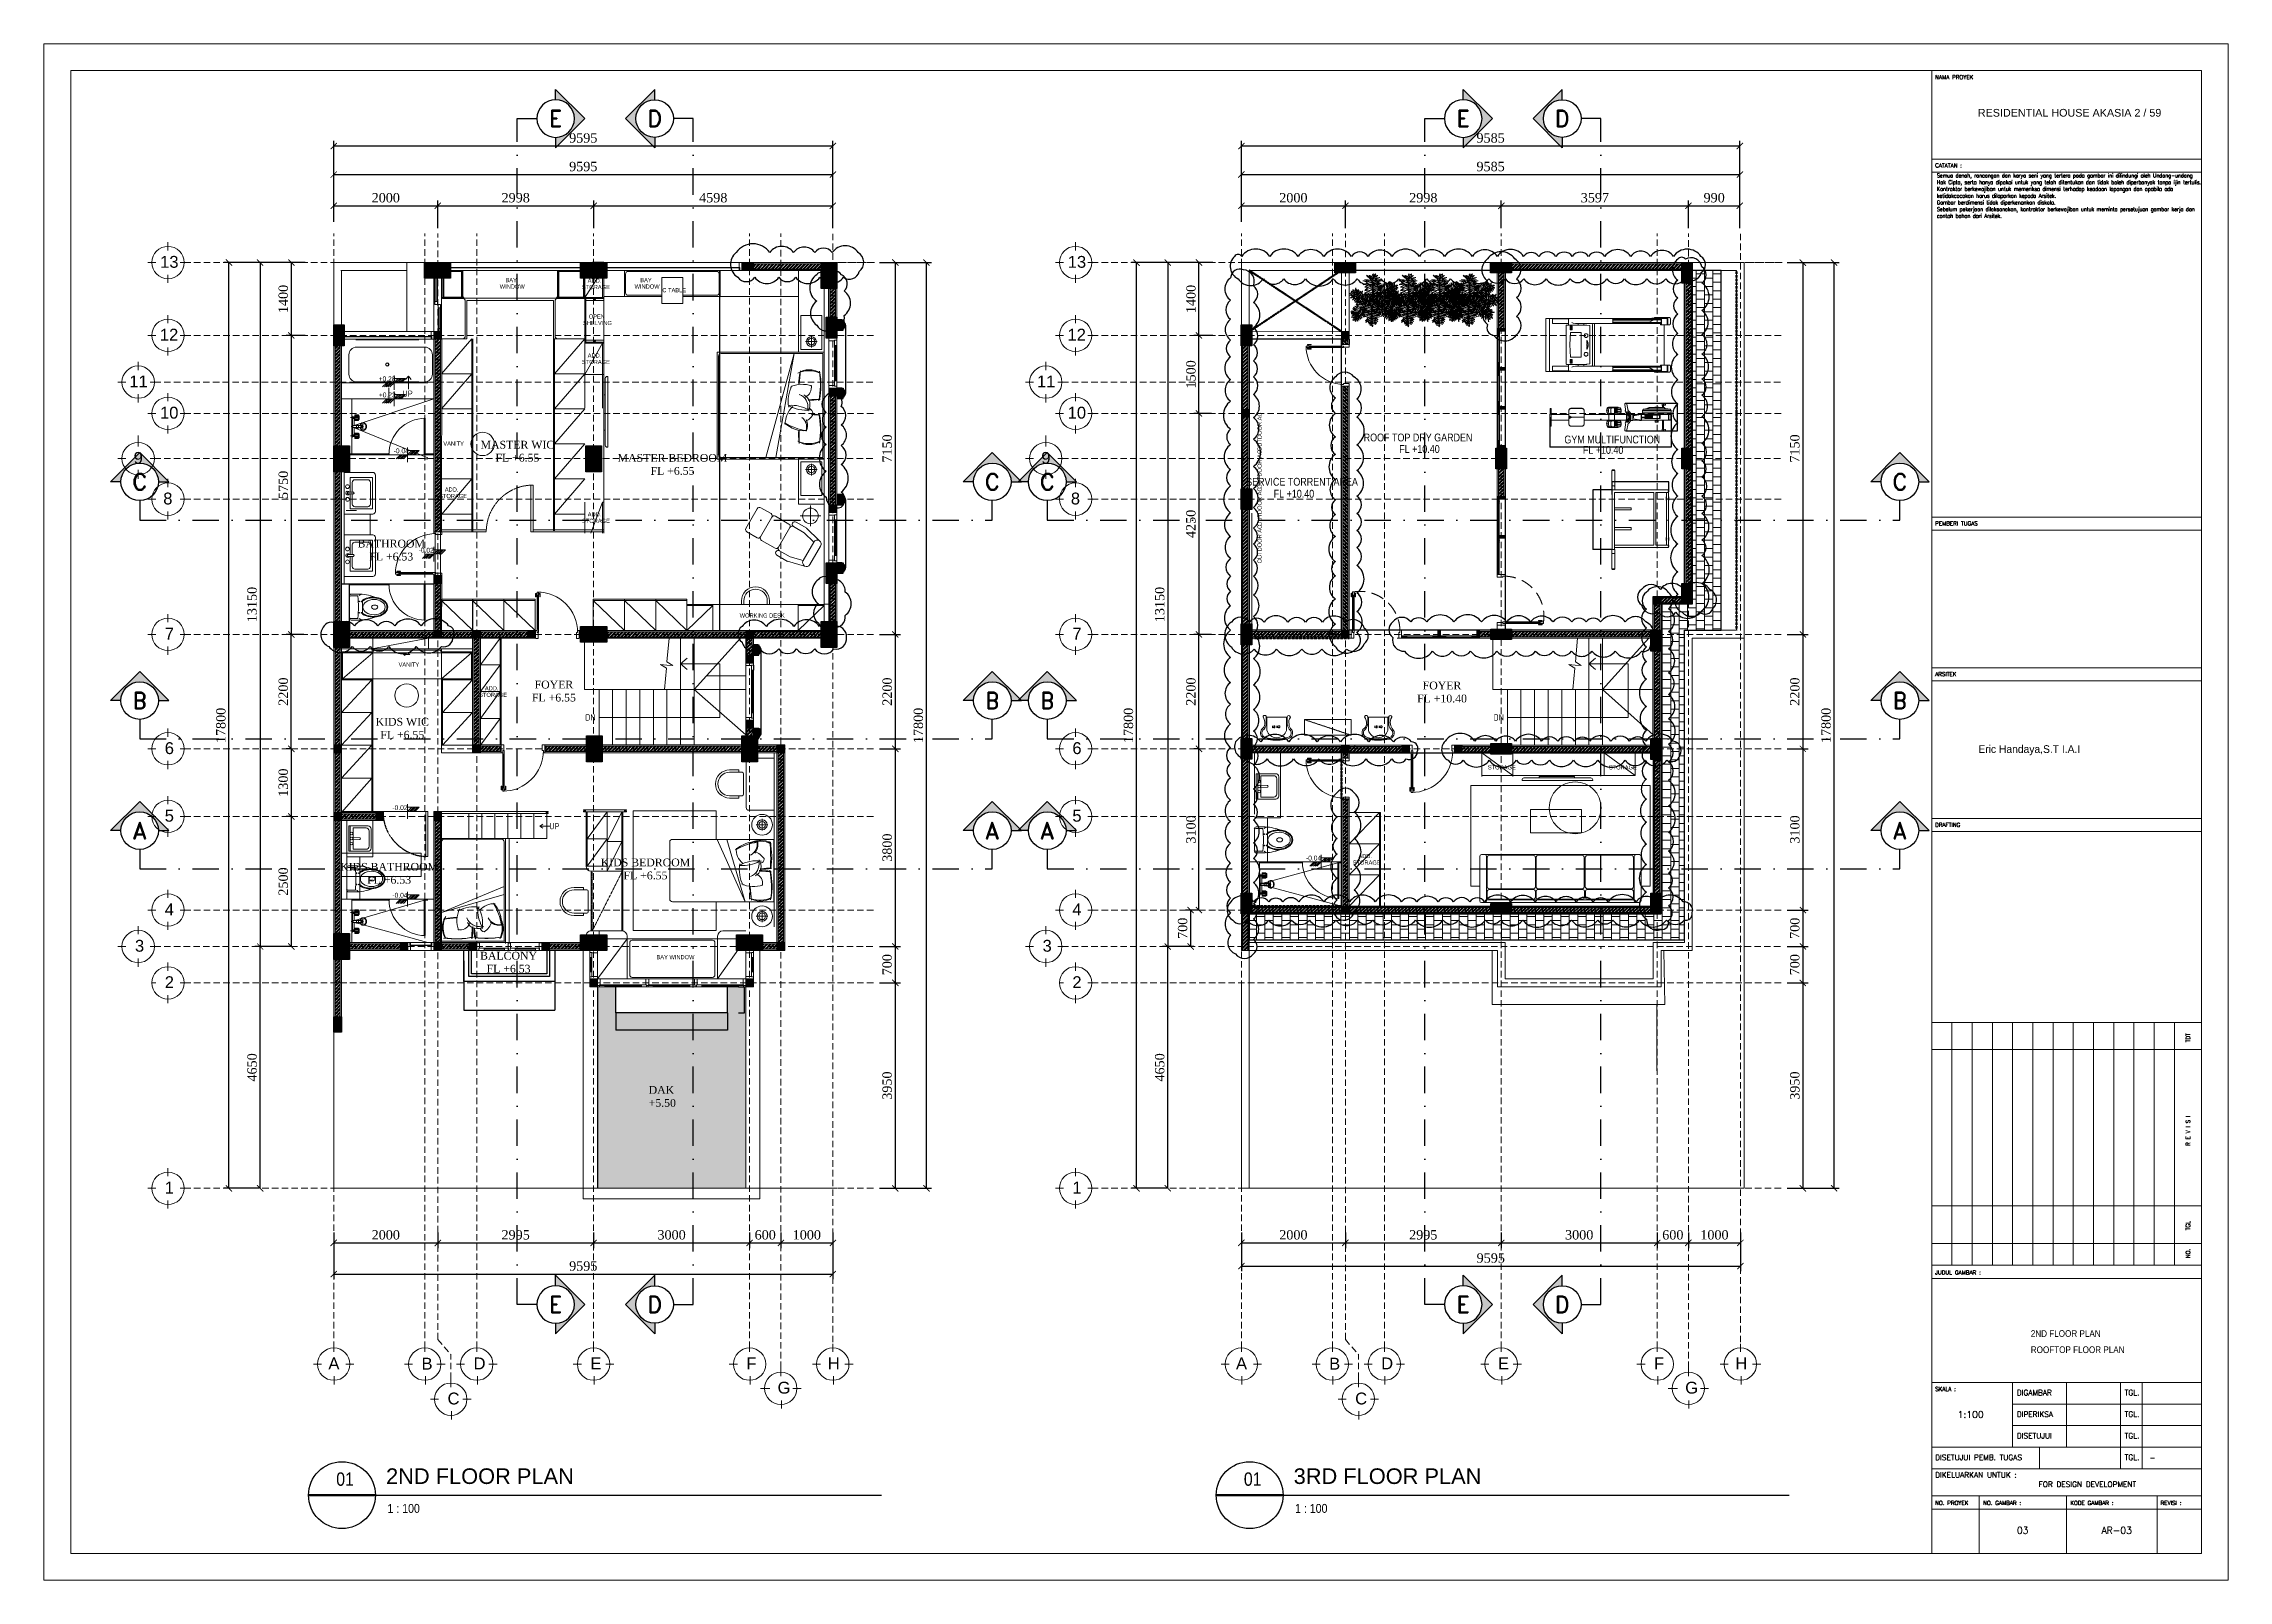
# Model space of a CAD drawing. Header units: millimetres. Extents: x -9564 to 494436, y -140371 to 4257.
# Drawn here: x 74436 to 116436, y -25289 to 4257 of the extents above; entities that cross this region are included whole.
import ezdxf
from ezdxf.enums import TextEntityAlignment as Align

# ---------------------------------------------------------------- set-up
doc = ezdxf.new("R2010")
doc.units = ezdxf.units.MM
doc.header["$MEASUREMENT"] = 0
for name, pattern in [('DASHDOTX2', [50.8, 25.4, -12.7, 0, -12.7]), ('DASHED2', [0.375, 0.25, -0.125]), ('HIDDEN', [0.375, 0.25, -0.125]), ('HIDDEN2', [0.1875, 0.125, -0.0625]), ('SLD-Solid', [0]), ('XR-LANTAI 1$0$HIDDEN', [0.375, 0.25, -0.125])]:
    doc.linetypes.add(name, pattern=pattern)
doc.layers.get('DEFPOINTS').update_dxf_attribs({"lineweight": 18})
for name, color, linetype, lineweight in [('09-Arsiran', 8, 'Continuous', 5), ('28-Arsiran', 252, 'Continuous', 5), ('8', 8, 'Continuous', 5), ('AS', 8, 'HIDDEN2', 5), ('DIM', 1, 'Continuous', 5), ('DINDING', 1, 'Continuous', 20), ('DOOR OPENING', 4, 'SLD-Solid', 5), ('Edges', 7, 'Continuous', 18), ('FURNITURE', 25, 'Continuous', 5), ('HATCH', 8, 'Continuous', 13), ('KOL', 5, 'Continuous', 18), ('KOP', 7, 'Continuous', 80), ('LEGEND', 1, 'DASHED2', 50), ('TEXT 1', 210, 'Continuous', 5), ('XR-KOP A3_MOZART$0$A-TXTKOP', 3, 'Continuous', 5), ('XR-KOP A3_MOZART$0$KOP-A1$0$A-GRSKOP', 1, 'Continuous', 5), ('XR-KOP A3_MOZART$0$KOP-A1$0$A-TXTKOP', 3, 'Continuous', 5)]:
    doc.layers.add(name, color=color, linetype=linetype, lineweight=lineweight)
for name, color, linetype in [('1', 5, 'Continuous'), ('DIM DET', 8, 'HIDDEN2'), ('Garis Wipeout', 241, 'Continuous'), ('NOT', 1, 'Continuous'), ('TEXT', 4, 'Continuous'), ('WALL', 90, 'Continuous')]:
    doc.layers.add(name, color=color, linetype=linetype)
doc.styles.add('0010-WKA13-TEXT', font='isocp.shx', dxfattribs={"height": 15})
doc.styles.add('Arial Narrow', font='ARIALN.TTF')
doc.styles.add('NOTEXT1', font='arial.ttf')
doc.styles.add('NOTEXT2', font='arial.ttf')
doc.styles.add('NOTEXT4', font='arial.ttf')
doc.styles.add('ROMAND', font='romand.shx', dxfattribs={"width": 0.7})
doc.styles.get("Standard").update_dxf_attribs({"font": 'arial.ttf'})
doc.styles.add('style1', font='times.ttf', dxfattribs={"height": 0.15})
doc.styles.add('style2', font='times.ttf', dxfattribs={"height": 0.18})
doc.styles.add('XR-KOP A3_MOZART$0$KOP-A1$0$DIM100', font='SIMPLEX.shx', dxfattribs={"width": 0.8, "height": 250})
doc.styles.add('XR-KOP A3_MOZART$0$KOP-A1$0$ROMANS', font='romans.shx', dxfattribs={"height": 200})
doc.styles.add('XR-KOP A3_MOZART$0$ROMAND', font='romand.shx', dxfattribs={"height": 2, "bigfont": 'bigfont.shx'})
doc.styles.add('XR-KOP A3_MOZART$0$ROMANS', font='romans.shx', dxfattribs={"height": 200})
doc.styles.add('XR-LANTAI 1$0$ROMANS', font='romans.shx', dxfattribs={"width": 0.8})
doc.dimstyles.new('100 baru', dxfattribs={"dimtxt": 0.2, "dimasz": 0.1, "dimexe": 0.1, "dimexo": 0.1, "dimgap": 0.1, "dimtad": 1, "dimtoh": 1, "dimdec": 0, "dimlfac": 100, "dimtxsty": 'Standard', "dimblk": 'ARCHTICK', "dimcen": 0.1, "dimclrd": 8, "dimclre": 8, "dimclrt": 2, "dimadec": 0, "dimazin": 0, "dimtfac": 1, "dimtdec": 0, "dimtix": 1, "dimtmove": 0, "dimatfit": 3, "dimldrblk": 'ARCHTICK', "dimfxl": 1.25, "dimlwd": -1, "dimlwe": -1, "dimarcsym": 0})
doc.dimstyles.new('ISO-25', dxfattribs={"dimtxt": 0.18, "dimasz": 0.12, "dimexe": 0.1, "dimexo": 0.1, "dimgap": 0.0625, "dimtad": 1, "dimtoh": 1, "dimdec": 0, "dimlfac": 1000, "dimtxsty": 'style2', "dimblk": 'ARCHTICK', "dimcen": 0.15, "dimclrd": 1, "dimclre": 1, "dimclrt": 4, "dimadec": 0, "dimazin": 0, "dimtfac": 1, "dimtdec": 0, "dimtmove": 0, "dimatfit": 3, "dimldrblk": 'OBLIQUE', "dimfxl": 1, "dimarcsym": 0})
pattern_1 = [(45, (-203961.32, -168824.07), (-33.675954, 33.675954), []), (45, (-203938.87, -168824.07), (-33.675954, 33.675954), [])]
pattern_2 = [(45, (-238279.433, -162929.193), (-33.675954, 33.675954), []), (45, (-238256.983, -162929.193), (-33.675954, 33.675954), [])]
pattern_3 = [(45, (-238179.433, -162929.193), (-33.675954, 33.675954), []), (45, (-238156.983, -162929.193), (-33.675954, 33.675954), [])]
pattern_4 = [(45, (-234119.49, -162929.193), (-33.675954, 33.675954), []), (45, (-234097.04, -162929.193), (-33.675954, 33.675954), [])]
pattern_5 = [(0, (0, 0), (0, 6.985), [5.08, -1.905]), (90, (0, 0), (-6.985, 4e-16), [5.08, -1.905])]
pattern_6 = [(45, (839886.603, -174929.649), (-7.73397896, 7.73397896), [])]

msp = doc.modelspace()

# ---------------------------------------------------------------- texts
at = {"layer": '8', "transparency": 33554687, "char_height": 119.99998, "attachment_point": 3, "style": '0010-WKA13-TEXT'}
for s, insert, width in [('UP', (81530.8892, -2412.6322), 391.538006), ('DN', (85046.3221, -8637.7295), 391.538006), ('DN', (102510.4544, -8637.7296), 391.538006), ('UP', (84354.5989, -10728.1757), 180.505437)]:
    msp.add_mtext(s, dxfattribs=dict(at, insert=insert, width=width))
at = {"layer": 'TEXT', "transparency": 33554687, "style": 'Arial Narrow'}
for s, p in [('ROOF TOP DRY GARDEN', (99813.4366, -3390.3141)), ('GYM MULTIFUNCTION', (103671.8761, -3429.0833)), ('SERVICE TORRENT AREA', (97554.1428, -4241.8794))]:
    msp.add_text(s, height=149.999972, dxfattribs=at).set_placement(p)
at = {"layer": 'TEXT', "width": 3201.420249, "attachment_point": 5, "style": 'style1'}
for s, insert, char_height in [('\\A1;MASTER WIC\\PFL +6.55', (83542.9692, -3580.2998), 149.999972), ('\\A1;MASTER BEDROOM\\PFL +6.55', (86524.9595, -3834.884), 149.999972), ('\\A1;BATHROOM\\P\\pxt3;FL +6.53', (81117.7504, -5481.9101), 149.999972), ('\\A1;FOYER\\PFL +6.55', (84245.3159, -8192.3075), 149.99997), ('\\A1;FOYER\\PFL +10.40', (101319.3437, -8210.2629), 149.99997), ('\\A1;KIDS WIC\\PFL +6.55', (81329.9326, -8907.7867), 149.999972), ('\\A1;KIDS BATHROOM\\PFL +6.53', (81076.7445, -11696.6914), 149.999972), ('\\A1;KIDS BEDROOM\\PFL +6.55', (86005.7522, -11612.5685), 149.999972), ('\\A1;BALCONY\\PFL +6.53', (83373.333, -13406.0723), 149.999972), ('\\A1;\\pxql;DAK\\P+5.50', (87667.4425, -15986.168), 149.999972)]:
    msp.add_mtext(s, dxfattribs=dict(at, insert=insert, char_height=char_height))
at = {"layer": 'TEXT', "transparency": 33554687, "char_height": 149.99997, "width": 971.912218, "attachment_point": 1, "style": 'Arial Narrow'}
for insert in [(100496.3127, -3461.4253), (104026.7611, -3478.6052), (98083.1827, -4321.3533)]:
    msp.add_mtext('FL +10.40\\P', dxfattribs=dict(at, insert=insert))
at = {"layer": 'TEXT 1', "transparency": 33554687, "style": 'Arial Narrow'}
for s, height, p in [('WINDOW', 79.99998, (83203.602, -453.2492)), ('BAY', 79.99998, (83313.2367, -328.7696)), ('STORAGE', 79.99998, (84785.5727, -463.266)), ('ADD.', 79.99998, (84895.2074, -338.7863)), ('WINDOW', 79.99998, (85796.1012, -453.2492)), ('BAY', 79.99998, (85905.7359, -328.7696)), ('C TABLE', 79.99998, (86330.1383, -522.7865)), ('SHELVING', 79.99998, (84805.4334, -1153.9765)), ('OPEN', 79.99998, (84915.0681, -1029.4968)), ('STORAGE', 79.99998, (84785.573, -1903.2669)), ('ADD.', 79.99998, (84895.2077, -1778.7873)), ('+0.28', 92.78382, (80877.657, -2233.747)), ('+0.23', 92.78382, (80880.5351, -2543.7629)), ('-0.04', 92.78382, (81165.3033, -3618.7627)), ('VANITY', 79.99998, (82119.6417, -3472.1848)), ('STORAGE', 79.99998, (82038.0735, -4479.9947)), ('ADD.', 79.99998, (82147.7082, -4355.515)), ('STORAGE', 79.99998, (84785.5727, -4958.1003)), ('ADD.', 79.99998, (84895.2074, -4833.6207)), ('-0.02', 92.78382, (81644.517, -5529.252)), ('WORKING DESK', 79.999985, (87816.8295, -6778.4138)), ('VANITY', 79.99998, (81258.6184, -7721.572)), ('STORAGE', 79.99998, (82808.0989, -8303.2635)), ('ADD.', 79.99998, (82917.7336, -8178.7839)), ('STORAGE', 79.99998, (102200.9277, -9698.2634)), ('STORAGE', 79.99998, (104527.6908, -9698.2634)), ('-0.02', 92.78382, (81140.6731, -10478.7613)), ('ADD.', 79.99998, (99711.8402, -11403.7833)), ('-0.04', 92.78382, (98704.8051, -11448.7612)), ('STORAGE', 79.99998, (99602.2055, -11528.2629)), ('-0.04', 92.78382, (81140.6731, -12163.7609)), ('BAY WINDOW', 79.99998, (86216.6813, -13346.7322))]:
    msp.add_text(s, height=height, dxfattribs=at).set_placement(p)
for p in [(97851.8051, -3577.6439), (97851.8051, -4299.3509), (97851.8051, -5017.5207), (97851.8051, -5736.529)]:
    msp.add_text('OUTDOOR AC ', height=79.999985, rotation=90, dxfattribs=at).set_placement(p)
at = {"layer": 'XR-KOP A3_MOZART$0$A-TXTKOP', "char_height": 129.5859, "attachment_point": 1, "style": 'XR-KOP A3_MOZART$0$ROMAND'}
for s, insert in [('\\pxt15;{\\fCentury Gothic|b0|i0|c0|p34;\\W0.9;2ND FLOOR PLAN }', (112638.7602, -20479.3265)), ('\\pxt15;{\\fCentury Gothic|b0|i0|c0|p34;\\W0.9;ROOFTOP FLOOR PLAN }', (112638.7602, -20790.45)), ('03', (112371.6952, -24263.0792)), ('AR-03', (113998.8923, -24263.0792))]:
    msp.add_mtext_dynamic_manual_height_columns(s, width=334351.172439, gutter_width=75530.0676, heights=[0], dxfattribs=dict(at, insert=insert))
at = {"layer": 'XR-KOP A3_MOZART$0$A-TXTKOP', "style": 'XR-KOP A3_MOZART$0$ROMAND'}
msp.add_attdef('1:100', text='', height=129.5859, dxfattribs=at).set_placement((111482.7949, -22101.0053), align=Align.MIDDLE)

# ---------------------------------------------------------------- blocks, each defined once
blk = doc.blocks.new('NOT-28-ADI')
at = {"const_width": 50}
blk.add_lwpolyline([(-750, 0), (750, 0)], dxfattribs=at)
blk.add_circle((0, 0), 750)
at = {"layer": 'NOT'}
blk.add_line((750, 0), (12100, 0), dxfattribs=at)
at = {"color": 5, "style": 'NOTEXT4'}
for tag, p in [('JDL1', (988, 765)), ('JDL2', (988, 250))]:
    blk.add_attdef(tag, p, '', height=350, dxfattribs=at)
at = {"color": 5, "style": 'NOTEXT4', "width": 0.85}
blk.add_attdef('NO', text='', height=300, dxfattribs=at).set_placement((68, 360), align=Align.MIDDLE_CENTER)
at = {"style": 'NOTEXT1', "width": 0.85}
blk.add_attdef('REF.', text='', height=200, dxfattribs=at).set_placement((0, -190), align=Align.TOP_CENTER)
blk.add_attdef('SCALE', (1020, -398), '', height=200, dxfattribs=at)
blk.add_attdef('ROOM', text='', height=200, dxfattribs=at).set_placement((3715, -388), align=Align.RIGHT)
blk = doc.blocks.new('as2')
at = {"layer": '09-Arsiran'}
for p, q in [((242.244, 162.978), (242.4, 162.978)), ((242.633, 163.367), (242.633, 163.211)), ((242.867, 162.978), (243.022, 162.978)), ((242.633, 162.744), (242.633, 162.588)), ((242.633, 161.967), (242.633, 161.811)), ((242.244, 161.578), (242.4, 161.578)), ((242.633, 161.344), (242.633, 161.188)), ((242.867, 161.578), (243.022, 161.578)), ((242.06, 161.067), (242.06, 160.911)), ((241.67, 160.678), (241.826, 160.678)), ((242.06, 160.444), (242.06, 160.288)), ((242.293, 160.678), (242.449, 160.678)), ((242.633, 160.467), (242.633, 160.311)), ((242.244, 160.078), (242.4, 160.078)), ((242.867, 160.078), (243.022, 160.078)), ((242.06, 159.651), (242.06, 159.496)), ((242.633, 159.844), (242.633, 159.688)), ((241.67, 159.208), (241.826, 159.208)), ((242.06, 159.597), (242.06, 159.441)), ((242.293, 159.208), (242.449, 159.208)), ((242.06, 158.989), (242.06, 158.834)), ((242.06, 158.974), (242.06, 158.818)), ((242.633, 158.817), (242.633, 158.661)), ((242.244, 158.428), (242.4, 158.428)), ((242.867, 158.428), (243.022, 158.428)), ((242.633, 158.194), (242.633, 158.038)), ((242.244, 155.828), (242.4, 155.828)), ((242.633, 156.217), (242.633, 156.061)), ((242.867, 155.828), (243.022, 155.828)), ((242.633, 155.594), (242.633, 155.438)), ((242.633, 154.017), (242.633, 153.861)), ((242.244, 153.628), (242.4, 153.628)), ((242.633, 153.394), (242.633, 153.238)), ((242.867, 153.628), (243.022, 153.628)), ((242.633, 152.717), (242.633, 152.561)), ((242.244, 152.328), (242.4, 152.328)), ((242.633, 152.094), (242.633, 151.938)), ((242.867, 152.328), (243.022, 152.328)), ((242.633, 150.917), (242.633, 150.761)), ((242.244, 150.528), (242.4, 150.528)), ((242.867, 150.528), (243.022, 150.528)), ((242.06, 150.217), (242.06, 150.061)), ((242.633, 150.3), (242.633, 150.145)), ((241.67, 149.828), (241.826, 149.828)), ((242.06, 149.594), (242.06, 149.438)), ((242.293, 149.828), (242.449, 149.828)), ((242.322, 149.128), (242.4, 149.128)), ((242.633, 149.517), (242.633, 149.361)), ((242.867, 149.128), (243.022, 149.128)), ((242.633, 148.894), (242.633, 148.738)), ((242.633, 145.567), (242.633, 145.411)), ((242.244, 145.178), (242.4, 145.178)), ((242.633, 144.944), (242.633, 144.788)), ((242.867, 145.178), (243.022, 145.178)), ((245.82, 142.187), (245.82, 142.031)), ((247.57, 142.187), (247.57, 142.031)), ((248.57, 142.187), (248.57, 142.031)), ((250.815, 142.187), (250.815, 142.031)), ((253.815, 142.187), (253.815, 142.031)), ((255.415, 142.187), (255.415, 142.031)), ((245.43, 141.797), (245.586, 141.797)), ((245.831, 141.564), (245.831, 141.408)), ((246.053, 141.797), (246.209, 141.797)), ((247.18, 141.797), (247.336, 141.797)), ((247.581, 141.564), (247.581, 141.408)), ((247.803, 141.797), (247.959, 141.797)), ((248.18, 141.797), (248.336, 141.797)), ((248.581, 141.564), (248.581, 141.408)), ((248.803, 141.797), (248.959, 141.797)), ((250.425, 141.797), (250.581, 141.797)), ((250.826, 141.564), (250.826, 141.408)), ((251.048, 141.797), (251.204, 141.797)), ((253.425, 141.797), (253.581, 141.797)), ((253.826, 141.564), (253.826, 141.408)), ((254.415, 141.72), (254.415, 141.564)), ((255.025, 141.797), (255.181, 141.797)), ((255.426, 141.564), (255.426, 141.408)), ((255.648, 141.797), (255.804, 141.797)), ((247.68, 141.123), (247.836, 141.123)), ((248.07, 141.512), (248.07, 141.357)), ((248.303, 141.123), (248.459, 141.123)), ((254.025, 141.331), (254.181, 141.331)), ((254.048, 141.331), (254.204, 141.331)), ((254.648, 141.331), (254.804, 141.331)), ((248.081, 140.89), (248.081, 140.734)), ((254.426, 141.097), (254.426, 140.942))]:
    blk.add_line(p, q, dxfattribs=at)
for centre in [(242.633, 162.978), (242.633, 161.578), (242.06, 160.678), (242.633, 160.078), (242.06, 159.208), (242.633, 158.428), (242.633, 155.828), (242.633, 153.628), (242.633, 152.328), (242.633, 150.528), (242.06, 149.828), (242.633, 149.128), (242.633, 145.178), (245.82, 141.797), (247.57, 141.797), (248.57, 141.797), (250.815, 141.797), (253.815, 141.797), (255.415, 141.797), (254.415, 141.331), (248.07, 141.123)]:
    blk.add_circle(centre, 0.311, dxfattribs=at)
at = {"layer": 'AS'}
for p, q in [((245.82, 142.109), (245.82, 163.539)), ((247.57, 142.109), (247.57, 163.539)), ((247.82, 142.271), (247.82, 163.539)), ((248.57, 142.109), (248.57, 163.539)), ((250.815, 142.109), (250.815, 163.539)), ((253.815, 142.109), (253.815, 163.539)), ((254.415, 141.72), (254.415, 163.539)), ((255.415, 142.031), (255.415, 163.539)), ((242.945, 162.978), (256.215, 162.978)), ((245.805, 162.978), (256.215, 162.978)), ((242.945, 161.578), (256.215, 161.578)), ((242.371, 160.678), (256.215, 160.678)), ((242.945, 160.078), (256.215, 160.078)), ((242.371, 159.208), (256.215, 159.208)), ((242.945, 158.428), (256.215, 158.428)), ((242.945, 155.828), (256.215, 155.828)), ((242.945, 153.628), (256.215, 153.628)), ((242.945, 152.328), (256.215, 152.328)), ((242.945, 150.528), (256.215, 150.528)), ((242.371, 149.828), (256.215, 149.828)), ((242.945, 149.128), (256.215, 149.128)), ((242.945, 145.178), (256.215, 145.178)), ((247.82, 142.271), (248.07, 141.985)), ((248.07, 141.512), (248.07, 141.985))]:
    blk.add_line(p, q, dxfattribs=at)
at = {"layer": '09-Arsiran', "color": 2, "attachment_point": 1}
for s, insert, char_height in [('13', (242.482, 163.105), 0.2281), ('12', (242.477, 161.705), 0.2281), ('11', (241.89, 160.805), 0.2281), ('10', (242.48, 160.205), 0.2281), ('9', (241.973, 159.335), 0.228), ('8', (242.542, 158.555), 0.228), ('7', (242.571, 155.955), 0.228), ('6', (242.571, 153.755), 0.228), ('5', (242.571, 152.455), 0.228), ('4', (242.571, 150.655), 0.228), ('3', (241.998, 149.955), 0.228), ('2', (242.571, 149.255), 0.228), ('1', (242.571, 145.305), 0.228), ('A', (245.717, 141.925), 0.228), ('B', (247.508, 141.92), 0.228), ('D', (248.508, 141.925), 0.228), ('E', (250.753, 141.925), 0.228), ('F', (253.753, 141.925), 0.228), ('H', (255.318, 141.925), 0.228), ('C', (248.008, 141.25), 0.228), ('G', (254.353, 141.458), 0.228)]:
    blk.add_mtext_dynamic_manual_height_columns(s, width=0.05426, gutter_width=1.14, heights=[0], dxfattribs=dict(at, insert=insert, char_height=char_height))
blk = doc.blocks.new('hsdh')
at = {"layer": 'XR-KOP A3_MOZART$0$KOP-A1$0$A-GRSKOP', "linetype": 'Continuous', "lineweight": 5}
for p, q in [((140385, 56660), (140385, 82138)), ((140385, 80618), (145017, 80618)), ((140385, 74466), (145017, 74466)), ((140385, 74244), (145017, 74244)), ((140385, 71876), (145017, 71876)), ((140385, 71654), (145017, 71654)), ((140385, 69286), (145017, 69286)), ((140385, 69063), (145017, 69063)), ((140385, 65781), (145017, 65781)), ((140385, 65781), (145017, 65781)), ((140732, 61611), (140732, 65781)), ((141079, 61611), (141079, 65781)), ((141427, 61611), (141427, 65781)), ((141774, 61611), (141774, 65781)), ((142122, 61611), (142122, 65781)), ((142469, 61611), (142469, 65781)), ((142816, 61611), (142816, 65781)), ((143164, 61611), (143164, 65781)), ((143511, 61611), (143511, 65781)), ((143859, 61611), (143859, 65781)), ((144206, 61611), (144206, 65781)), ((144554, 61611), (144554, 65781)), ((140385, 65317), (145017, 65317)), ((140385, 62631), (145017, 62631)), ((140385, 61982), (145017, 61982)), ((140385, 61611), (145017, 61611)), ((140385, 61611), (145017, 61611)), ((140385, 61380), (145017, 61380)), ((140385, 59597), (145017, 59597)), ((141774, 59597), (141774, 58485)), ((142701, 59597), (142701, 58485)), ((143627, 59597), (143627, 58115)), ((143998, 59597), (143998, 58115)), ((141774, 59226), (145017, 59226)), ((141774, 58856), (145017, 58856)), ((140385, 58485), (145017, 58485)), ((142237, 58485), (142237, 58115)), ((140385, 58115), (145017, 58115)), ((140385, 57651), (145017, 57651)), ((141201, 57651), (141201, 56660)), ((142701, 57651), (142701, 56660)), ((144258, 57651), (144258, 56660)), ((140385, 57420), (145017, 57420))]:
    blk.add_line(p, q, dxfattribs=at)
at = {"layer": 'XR-KOP A3_MOZART$0$KOP-A1$0$A-GRSKOP', "color": 0, "linetype": 'Continuous', "lineweight": 5}
blk.add_lwpolyline([(145480, 82601), (107945, 82601), (107945, 56197), (145480, 56197)], close=True, dxfattribs=at)
at = {"layer": 'XR-KOP A3_MOZART$0$KOP-A1$0$A-GRSKOP', "color": 5, "linetype": 'Continuous', "lineweight": 5}
blk.add_lwpolyline([(145017, 82138), (108409, 82138), (108409, 56660), (145017, 56660)], close=True, dxfattribs=at)
at = {"layer": 'XR-KOP A3_MOZART$0$KOP-A1$0$A-GRSKOP', "linetype": 'Continuous', "lineweight": 5}
blk.add_lwpolyline([(145017, 80396), (140385, 80396)], dxfattribs=at)
at = {"layer": 'KOP', "color": 7, "char_height": 132.26, "attachment_point": 1, "style": 'style2'}
for s, insert in [('{\\fArial|b0|i0|c0|p34;RESIDENTIAL HOUSE AKASIA 2 / 59}', (141177, 81480)), ('{\\fBankGothic Lt BT|b0|i0|c0|p34;Eric Handaya,S.T I.A.I}', (141186, 70546))]:
    blk.add_mtext(s, dxfattribs=dict(at, insert=insert))
at = {"layer": 'XR-KOP A3_MOZART$0$A-TXTKOP', "lineweight": 5, "style": 'XR-KOP A3_MOZART$0$ROMANS'}
blk.add_text('-', height=92.6, dxfattribs=at).set_placement((144125, 58258))
at = {"layer": 'XR-KOP A3_MOZART$0$KOP-A1$0$A-TXTKOP', "lineweight": 5, "style": 'XR-KOP A3_MOZART$0$KOP-A1$0$ROMANS'}
for s, height, p in [('NAMA PROYEK', 69.49, (140443, 81990)), ('CATATAN :', 69.5, (140443, 80475)), ('PEMBERI TUGAS', 69.49, (140443, 74323)), ('ARSITEK', 69.5, (140443, 71733)), ('DRAFTING', 69.5, (140443, 69142)), ('JUDUL GAMBAR :', 69.49, (140443, 61451)), ('SKALA :', 69.5, (140443, 59449)), ('DIGAMBAR', 92.6, (141846, 59375)), ('TGL.', 92.6, (143699, 59375)), ('DIPERIKSA', 92.6, (141846, 59004)), ('TGL.', 92.6, (143699, 59004)), ('DISETUJUI', 92.6, (141846, 58634)), ('TGL.', 92.6, (143699, 58634)), ('DISETUJUI PEMB. TUGAS', 92.65, (140443, 58262)), ('TGL.', 92.6, (143699, 58263)), ('DIKELUARKAN UNTUK :', 92.65, (140443, 57961)), ('FOR DESIGN DEVELOPMENT', 92.65, (142221, 57800)), ('NO. PROYEK', 69.5, (140443, 57491)), ('NO. GAMBAR :', 69.49, (141267, 57491)), ('KODE GAMBAR :', 69.49, (142767, 57491)), ('REVISI :', 69.5, (144317, 57491))]:
    blk.add_text(s, height=height, dxfattribs=at).set_placement(p)
for s, height, p in [('TDT', 69.5, (144822, 65440)), ('R E V I S I', 69.49, (144822, 63662)), ('TGL', 69.5, (144822, 62210)), ('NO.', 69.5, (144822, 61732))]:
    blk.add_text(s, height=height, rotation=90, dxfattribs=at).set_placement(p)
at = {"layer": 'XR-KOP A3_MOZART$0$KOP-A1$0$A-TXTKOP', "insert": (140473, 80371), "char_height": 69.485, "width": 4456.22, "attachment_point": 1, "style": 'XR-KOP A3_MOZART$0$KOP-A1$0$DIM100'}
blk.add_mtext('Semua denah, rancangan dan karya seni yang tertera pada gambar ini dilindungi oleh Undang-undang Hak Cipta, serta hanya dipakai untuk yang telah ditentukan dan tidak boleh diperbanyak tanpa ijin tertulis.\\PKontraktor berkewajiban untuk memeriksa dimensi terhadap keadaan lapangan dan apabila ada ketidakcocokan harus dilaporkan kepada Arsitek.\\PGambar berdimensi tidak diperkenankan diskala.\\PSebelum pekerjaan dilaksanakan, kontraktor berkewajiban untuk meminta persetujuan gambar kerja dan contoh bahan dari Arsitek.', dxfattribs=at)
blk = doc.blocks.new('TOILET')
at = {"layer": '8', "lineweight": 5}
for p, q in [((-250, 37), (-250, 168)), ((-220, 30), (-220, 156)), ((-190, 0), (190, 0)), ((-135, 255), (135, 255)), ((-120, 237), (-97, 237)), ((-114, 255), (-114, 236)), ((-108, 245), (-108, 221)), ((-102, 236), (-102, 255)), ((120, 237), (97, 237)), ((102, 236), (102, 255)), ((108, 245), (108, 221)), ((114, 255), (114, 236)), ((220, 30), (220, 156)), ((250, 37), (250, 168))]:
    blk.add_line(p, q, dxfattribs=at)
for centre in [(-109, 191), (109, 191)]:
    blk.add_circle(centre, 5.82, dxfattribs=at)
for centre, radius, start, end in [((666, 167), 916, 159.3877, 180.0472), ((-666, 167), 916, 359.9528, 20.6123), ((-210, 37), 40, 180, 270), ((-96, 287), 158, 197.1522, 219.8185), ((-210, 156), 10, 94.9885, 180), ((-190, 30), 30, 180, 270), ((0, -2250), 2425, 85.0115, 94.9885), ((-108, 236), 6.15, 185.1568, 354.8432), ((108, 236), 6.15, 185.1568, 354.8432), ((190, 30), 30, 270, 0), ((210, 37), 40, 270, 0), ((210, 156), 10, 0, 85.0115), ((96, 287), 158, 320.1815, 342.8478)]:
    blk.add_arc(centre, radius, start, end, dxfattribs=at)
blk.add_ellipse((0, 456), major_axis=(0, 281), ratio=0.685919, start_param=3.915332, end_param=8.651039, dxfattribs=at)
for centre, major_axis, ratio in [((0, 476), (0, 214), 0.687861), ((0, 487), (0, 60.7), 0.657164)]:
    blk.add_ellipse(centre, major_axis=major_axis, ratio=ratio, dxfattribs=at)
blk.add_open_spline([(117, 256), (127, 270), (131, 276), (141, 294), (147, 306), (157, 331), (161, 344), (169, 371), (171, 385), (176, 413), (177, 428), (178, 457), (178, 472), (175, 501), (174, 515), (168, 543), (165, 557), (156, 583), (151, 596), (140, 620), (134, 631), (120, 652), (113, 661), (97, 678), (89, 686), (72, 699), (64, 704), (46, 713), (37, 716), (18, 721), (9, 722), (-9, 722), (-18, 721), (-37, 716), (-46, 713), (-64, 704), (-72, 699), (-89, 686), (-98, 678), (-113, 661), (-120, 652), (-134, 631), (-140, 620), (-151, 596), (-156, 583), (-165, 557), (-168, 543), (-174, 515), (-175, 501), (-178, 472), (-178, 457), (-177, 428), (-176, 413), (-171, 385), (-169, 371), (-161, 344), (-157, 330), (-147, 306), (-141, 294), (-131, 276), (-127, 270), (-117, 255)], degree=3, knots=[3.915332, 3.915332, 3.915332, 3.915332, 4.014441, 4.014441, 4.176505, 4.176505, 4.338569, 4.338569, 4.500633, 4.500633, 4.662697, 4.662697, 4.824761, 4.824761, 4.986825, 4.986825, 5.148889, 5.148889, 5.310953, 5.310953, 5.473017, 5.473017, 5.635081, 5.635081, 5.797146, 5.797146, 5.95921, 5.95921, 6.121274, 6.121274, 6.283338, 6.283338, 6.445402, 6.445402, 6.607466, 6.607466, 6.76953, 6.76953, 6.931594, 6.931594, 7.093658, 7.093658, 7.255722, 7.255722, 7.417786, 7.417786, 7.57985, 7.57985, 7.741915, 7.741915, 7.903979, 7.903979, 8.066043, 8.066043, 8.228107, 8.228107, 8.390171, 8.390171, 8.552235, 8.552235, 8.651039, 8.651039, 8.651039, 8.651039], dxfattribs=at)
blk = doc.blocks.new('SINK')
at = {"layer": '8'}
for p, q in [((-186, 432), (186, 432)), ((-245, 0), (-245, 373)), ((-245, 29), (245, 29)), ((-245, 0), (245, 0)), ((-206, 88), (-206, 334)), ((-206, 88), (206, 88)), ((-147, 393), (147, 393)), ((-16, 212), (-24, 55)), ((24, 55), (16, 212)), ((206, 88), (206, 334)), ((245, 0), (245, 373))]:
    blk.add_line(p, q, dxfattribs=at)
for centre in [(-98, 54), (0, 54), (98, 54)]:
    blk.add_circle(centre, 24.5, dxfattribs=at)
for centre, radius, start, end in [((-186, 373), 58.9, 90, 180), ((186, 373), 58.9, 0, 90), ((-147, 334), 58.9, 90, 180), ((0, 211), 15.7, 3.2169, 176.7831), ((147, 334), 58.9, 0, 90)]:
    blk.add_arc(centre, radius, start, end, dxfattribs=at)
blk = doc.blocks.new('Shower - P')
at = {"color": 8}
for p, q in [((35, 111), (-19, 111)), ((92, 136), (35, 136)), ((82, 126), (35, 126)), ((82, 111), (35, 111)), ((82, 96), (35, 96)), ((92, 86), (35, 86)), ((35, -121), (-19, -121)), ((92, -96), (35, -96)), ((82, -106), (35, -106)), ((82, -121), (35, -121)), ((82, -136), (35, -136)), ((92, -146), (35, -146))]:
    blk.add_line(p, q, dxfattribs=at)
for p, q in [((0, -146), (0, 146)), ((3, 136), (0, 136)), ((0, 126), (0, 96)), ((3, 86), (0, 86)), ((3, 136), (6, 121)), ((3, 136), (3, 86)), ((6, 101), (3, 86)), ((6, 121), (6, 101)), ((35, 121), (6, 121)), ((35, 101), (6, 101)), ((9, 101), (9, 10)), ((29, 101), (29, 11)), ((82, 146), (35, 146)), ((35, 146), (35, 76)), ((82, 76), (35, 76)), ((82, 146), (82, 76)), ((92, 136), (92, 86)), ((3, -96), (0, -96)), ((0, -136), (0, -106)), ((3, -146), (0, -146)), ((3, -146), (3, -96)), ((6, -111), (3, -96)), ((3, -146), (6, -131)), ((35, -111), (6, -111)), ((6, -131), (6, -111)), ((35, -131), (6, -131)), ((9, -111), (9, -16)), ((29, -111), (29, -17)), ((82, -86), (35, -86)), ((35, -156), (35, -86)), ((82, -156), (35, -156)), ((82, -156), (82, -86)), ((92, -146), (92, -96))]:
    blk.add_line(p, q)
blk.add_lwpolyline([(60, 16), (60, -22), (86, -22), (86, 16)], close=True)
for centre, start, end in [((10, 220), 267.3376, 283.943), ((10, -226), 76.057, 92.6624)]:
    blk.add_arc(centre, 210, start, end)
blk = doc.blocks.new('TX 4225 - P')
for p, q in [((0, 0), (-26, 0)), ((0, 0), (26, 0)), ((0, -3), (-26, -3)), ((0, -10), (-14, -10)), ((-11, -10), (-11, -105)), ((0, -3), (26, -3)), ((0, -10), (14, -10)), ((11, -10), (11, -105))]:
    blk.add_line(p, q)
at = {"linetype": 'Continuous'}
for p, q in [((-26, 0), (-26, -3)), ((26, 0), (26, -3)), ((-26, -3), (-14, -10)), ((-18, -119), (-18, -128)), ((26, -3), (14, -10)), ((18, -119), (18, -128))]:
    blk.add_line(p, q, dxfattribs=at)
for points in [[(0, -185, -0.08228), (-19, -182, -0.091339), (-34, -173, -0.103805), (-45, -159, -0.114745), (-49, -144, -0.114745), (-46, -128, -0.103805), (-35, -114, -0.091339), (-19, -105, -0.017766), (-15, -104, -0.08413)], [(0, -188, -0.08228), (-19, -185, -0.091339), (-34, -176, -0.103805), (-45, -162, -0.114745), (-49, -147, -0.011566), (-49, -145, -0.103805)], [(0, -180, -0.086014), (-17, -177, -0.092418), (-31, -169, -0.103199), (-41, -156, -0.112374), (-44, -142, -0.112374), (-41, -128, -0.103199), (-31, -115, -0.097293), (-16, -106, -0.086014)], [(-11, -100, 0.024317), (-12, -101, 0.101351), (-16, -106, 0.106183), (-18, -112, 0.106183), (-16, -118, 0.101351), (-12, -124, 0.095192), (-7, -127, 0.091252), (0, -129, 0.091252)], [(-11, -100, 0.019506), (-12, -101, 0.104907), (-16, -106, 0.119757), (-17, -111, 0.119757), (-16, -116, 0.104907), (-12, -121, 0.08904), (-7, -124, 0.080352), (0, -125, 0.080352)], [(-11, -105, 0.067587), (-12, -107, 0.101747), (-11, -112, 0.099781), (-8, -115, 0.097121), (-4, -118, 0.09532), (0, -119, 0.09532)], [(0, -125, 0.080352), (7, -124, 0.08904), (12, -121, 0.104907), (16, -116, 0.119757), (17, -111, 0.119757), (16, -106, 0.104907), (12, -101, 0.019506), (11, -100, 0.080352)], [(0, -129, 0.091252), (7, -127, 0.095192), (12, -124, 0.101351), (16, -118, 0.106183), (18, -112, 0.106183), (16, -106, 0.101351), (12, -101, 0.024317), (11, -100, 0.091252)], [(0, -185, 0.08228), (19, -182, 0.091339), (34, -173, 0.103805), (45, -159, 0.114745), (49, -144, 0.114745), (46, -128, 0.103805), (35, -114, 0.091339), (19, -105, 0.017766), (15, -104, 0.08413)], [(0, -119, 0.09532), (4, -118, 0.097121), (8, -115, 0.099781), (11, -112, 0.101747), (12, -107, 0.071052), (11, -104, 0.099781)], [(0, -180, 0.086014), (17, -177, 0.092418), (31, -169, 0.103199), (41, -156, 0.112374), (44, -142, 0.112374), (41, -128, 0.103199), (31, -115, 0.097293), (16, -106, 0.086014)], [(0, -188, 0.08228), (19, -185, 0.091339), (34, -176, 0.103805), (45, -162, 0.114745), (49, -147, 0.011566), (49, -145, 0.103805)]]:
    blk.add_lwpolyline(points, format="xyb", dxfattribs=at)
for centre, radius, start, end in [((-31, -129), 13.4, 266.824, 4.6869), ((0, -116), 18.1, 170.9615, 270), ((0, -125), 18.1, 190.4463, 270), ((-22, -114), 7.72, 332.2967, 52.3912), ((-10, -128), 8.46, 23.0455, 111.141), ((0, -105), 11.2, 180, 0), ((0, -116), 18.1, 270, 9.0385), ((0, -125), 18.1, 270, 349.5537), ((10, -128), 8.46, 68.859, 156.9545), ((22, -114), 7.72, 127.6088, 207.7033), ((31, -129), 13.4, 175.3131, 273.176)]:
    blk.add_arc(centre, radius, start, end, dxfattribs=at)
blk = doc.blocks.new('SHOWER')
at = {"layer": '8', "color": 8, "ltscale": 0.75, "xscale": -1.5, "yscale": 1.5, "zscale": 1.5}
for name, p, rotation in [('Shower - P', (4, 0), 270), ('TX 4225 - P', (0, 0), 180)]:
    blk.add_blockref(name, p, dxfattribs=dict(at, rotation=rotation))
blk = doc.blocks.new('KOLOM PRAKTIS')
at = {"layer": 'HATCH'}
h = blk.add_hatch(color=256, dxfattribs=at)
h.dxf.hatch_style = 1
h.paths.add_polyline_path([(-75, 75), (-75, -75), (75, -75), (75, 75)])
at = {"layer": 'KOL'}
blk.add_lwpolyline([(-75, -75), (75, -75), (75, 75), (-75, 75)], close=True, dxfattribs=at)
blk = doc.blocks.new('KUSEN PINTU')
at = {"layer": 'DOOR OPENING', "linetype": 'Continuous', "transparency": 33554687}
for p, q in [((-50, 110), (-30, 110)), ((-50, 0), (-50, 110)), ((-5, 0), (-50, 0)), ((-30, 110), (-30, 150)), ((-30, 150), (-5, 150)), ((-5, 150), (-5, 145)), ((-5, 145), (0, 145)), ((0, 5), (-5, 5)), ((-5, 5), (-5, 0)), ((0, 145), (0, 5))]:
    blk.add_line(p, q, dxfattribs=at)
at = {"layer": 'DOOR OPENING', "linetype": 'Continuous', "ltscale": 10, "transparency": 33554687}
for p, q in [((0, 145), (0, 150)), ((0, 5), (0, 0))]:
    blk.add_line(p, q, dxfattribs=at)
blk = doc.blocks.new('A$C3020dce1')
at = {"layer": 'DOOR OPENING', "linetype": 'Continuous', "transparency": 33554687}
for p, q in [((110, 60), (110, 30)), ((110, 60), (178, 60)), ((178, 30), (110, 30)), ((178, 60), (178, 30)), ((735, 79), (735, 88)), ((735, 88), (802, 88)), ((802, 79), (735, 79)), ((802, 10), (735, 10)), ((735, 10), (735, 2)), ((735, 2), (802, 2)), ((830, 60), (762, 60)), ((762, 60), (762, 30)), ((762, 30), (830, 30)), ((785, 60), (785, 62)), ((807, 60), (785, 60)), ((807, 30), (785, 30)), ((785, 30), (785, 28)), ((787, 64), (806, 64)), ((787, 26), (806, 26)), ((802, 88), (802, 79)), ((802, 2), (802, 10)), ((807, 62), (807, 60)), ((807, 28), (807, 30)), ((830, 30), (830, 60))]:
    blk.add_line(p, q, dxfattribs=at)
at = {"layer": 'DOOR OPENING', "transparency": 33554687}
blk.add_line((110, 30), (150, 30), dxfattribs=at)
at = {"layer": 'DOOR OPENING', "linetype": 'Continuous', "ltscale": 10, "transparency": 33554687}
for p, q in [((178, 60), (762, 60)), ((762, 45), (178, 45)), ((178, 30), (762, 30)), ((793, 64), (793, 79)), ((793, 10), (793, 26)), ((799, 64), (799, 79)), ((799, 10), (799, 26))]:
    blk.add_line(p, q, dxfattribs=at)
at = {"layer": 'DOOR OPENING', "color": 8, "ltscale": 2, "transparency": 33554687}
blk.add_arc((93, 33), 737, 359.775, 88.6553, dxfattribs=at)
at = {"layer": 'DOOR OPENING', "linetype": 'Continuous', "transparency": 33554687}
for centre, start, end in [((787, 62), 90, 180), ((787, 28), 180, 270), ((806, 62), 360, 90), ((806, 28), 270, 0)]:
    blk.add_arc(centre, 1.69, start, end, dxfattribs=at)
at = {"layer": 'DOOR OPENING', "linetype": 'Continuous', "transparency": 33554687, "xscale": -1, "rotation": 270}
blk.add_blockref('KUSEN PINTU', (0, 800), dxfattribs=at)
at = {"layer": 'DOOR OPENING', "linetype": 'Continuous', "transparency": 33554687, "rotation": 270}
blk.add_blockref('KUSEN PINTU', (0, 0), dxfattribs=at)
blk = doc.blocks.new('TV 65')
at = {"layer": 'FURNITURE', "linetype": 'Continuous', "ltscale": 0.5, "transparency": 33554687}
for p, q in [((89895, 176919), (89895, 176906)), ((89895, 176906), (91255, 176906)), ((89932, 176956), (91218, 176956)), ((90249, 176986), (90927, 176986)), ((90249, 176956), (90249, 176986)), ((90927, 176956), (90927, 176986)), ((91255, 176919), (91255, 176906))]:
    blk.add_line(p, q, dxfattribs=at)
for centre, start, end in [((89932, 176919), 90, 180), ((91218, 176919), 0, 90)]:
    blk.add_arc(centre, 36.8, start, end, dxfattribs=at)
blk = doc.blocks.new('A$Cc80c1df7')
at = {"layer": '8', "transparency": 33554687}
for p, q in [((0, 600), (600, 600)), ((0, 600), (439, 600)), ((0, 600), (600, 600)), ((0, 580), (439, 580)), ((0, 580), (600, 580)), ((0, 580), (600, 0)), ((600, 600), (600, 0))]:
    blk.add_line(p, q, dxfattribs=at)
blk.add_lwpolyline([(600, 0), (0, 0), (0, 600), (600, 600)], close=True, dxfattribs=at)
blk = doc.blocks.new('treadmill plan')
at = {"layer": 'Edges'}
for p, q in [((0.419, 1.4), (0.35, 1.4)), ((0.35, 1.4), (0.35, 0.381)), ((0.419, 0.89), (0.419, 1.4)), ((0.42, 1.4), (0.419, 1.4)), ((1.083, 1.4), (0.42, 1.4)), ((0.42, 1.4), (0.42, 0.89)), ((0.482, 1.392), (0.478, 1.392)), ((0.478, 1.392), (0.479, 1.392)), ((0.478, 1.301), (0.478, 1.392)), ((0.478, 1.3), (0.478, 1.301)), ((0.608, 1.301), (0.478, 1.301)), ((0.478, 1.3), (0.478, 1.3)), ((0.646, 1.3), (0.478, 1.3)), ((0.608, 1.3), (0.478, 1.3)), ((0.581, 1.392), (0.479, 1.392)), ((0.482, 1.392), (0.483, 1.392)), ((0.483, 1.392), (0.523, 1.392)), ((0.523, 1.392), (0.534, 1.392)), ((0.534, 1.392), (0.581, 1.392)), ((0.581, 1.392), (0.581, 1.393)), ((0.583, 1.393), (0.581, 1.393)), ((0.581, 1.392), (0.581, 1.392)), ((0.581, 1.392), (0.583, 1.392)), ((0.583, 1.392), (0.583, 1.393)), ((0.701, 1.393), (0.583, 1.393)), ((0.701, 1.392), (0.583, 1.392)), ((0.608, 1.301), (0.608, 1.3)), ((0.653, 1.301), (0.608, 1.301)), ((0.608, 1.3), (0.653, 1.3)), ((0.646, 1.3), (0.653, 1.3)), ((0.653, 1.301), (0.653, 1.3)), ((0.653, 1.301), (0.784, 1.301)), ((0.701, 1.392), (0.701, 1.393)), ((0.724, 1.393), (0.701, 1.393)), ((0.701, 1.392), (0.724, 1.392)), ((0.724, 1.392), (0.724, 1.393)), ((0.743, 1.393), (0.724, 1.393)), ((0.743, 1.392), (0.724, 1.392)), ((0.742, 1.261), (0.741, 1.261)), ((0.741, 0.523), (0.741, 1.261)), ((0.742, 1.261), (0.743, 1.266)), ((0.742, 1.261), (0.742, 1.261)), ((0.742, 1.261), (0.742, 1.261)), ((0.742, 1.261), (0.742, 1.261)), ((0.743, 1.392), (0.743, 1.393)), ((0.748, 1.393), (0.743, 1.393)), ((0.743, 1.392), (0.748, 1.392)), ((0.745, 1.266), (0.743, 1.266)), ((0.748, 1.27), (0.745, 1.266)), ((0.748, 1.392), (0.748, 1.393)), ((0.748, 1.393), (0.8, 1.393)), ((0.791, 1.392), (0.748, 1.392)), ((0.748, 1.27), (0.784, 1.27)), ((0.791, 1.392), (0.784, 1.377)), ((0.784, 1.301), (0.784, 1.377)), ((0.784, 1.27), (0.784, 1.301)), ((0.974, 1.27), (0.784, 1.27)), ((0.8, 1.393), (0.791, 1.392)), ((0.791, 1.392), (0.791, 1.392)), ((0.8, 1.392), (0.791, 1.392)), ((0.833, 1.399), (0.8, 1.392)), ((0.826, 1.397), (0.8, 1.393)), ((0.826, 1.397), (0.831, 1.399)), ((0.833, 1.399), (0.826, 1.397)), ((0.831, 1.399), (0.831, 1.399)), ((0.833, 1.399), (0.831, 1.399)), ((0.831, 1.399), (0.831, 1.399)), ((0.831, 1.399), (0.831, 1.399)), ((1.083, 1.399), (0.833, 1.399)), ((0.873, 1.307), (0.851, 1.321)), ((0.917, 1.3), (0.873, 1.307)), ((0.974, 1.3), (0.917, 1.3)), ((0.974, 1.27), (0.974, 1.3)), ((0.974, 1.3), (1.083, 1.3)), ((0.974, 1.27), (1.084, 1.27)), ((1.083, 1.4), (1.083, 1.399)), ((2.39, 1.4), (1.083, 1.4)), ((1.533, 1.399), (1.083, 1.399)), ((1.083, 1.3), (1.083, 1.271)), ((1.234, 1.3), (1.083, 1.3)), ((1.083, 1.271), (1.084, 1.27)), ((1.13, 1.27), (1.084, 1.27)), ((1.137, 1.266), (1.13, 1.27)), ((1.137, 1.266), (1.141, 1.266)), ((1.193, 1.261), (1.141, 1.266)), ((1.193, 0.523), (1.193, 1.261)), ((1.234, 1.3), (1.239, 1.298)), ((1.295, 1.3), (1.234, 1.3)), ((1.239, 1.298), (1.242, 1.294)), ((1.242, 1.294), (1.244, 1.284)), ((1.244, 1.284), (1.246, 1.282)), ((1.246, 1.282), (1.247, 1.28)), ((1.247, 0.5), (1.247, 1.28)), ((1.284, 1.282), (1.283, 1.28)), ((1.283, 0.5), (1.283, 1.28)), ((1.285, 1.284), (1.284, 1.282)), ((1.288, 1.294), (1.285, 1.284)), ((1.29, 1.298), (1.288, 1.294)), ((1.295, 1.3), (1.29, 1.298)), ((1.611, 1.3), (1.295, 1.3)), ((1.533, 1.399), (1.533, 1.399)), ((1.533, 1.399), (1.621, 1.396)), ((1.611, 1.3), (1.632, 1.307)), ((2.555, 1.3), (1.611, 1.3)), ((1.611, 1.3), (1.611, 1.3)), ((1.621, 1.396), (1.622, 1.396)), ((1.63, 1.392), (1.622, 1.396)), ((1.632, 1.307), (1.625, 1.307)), ((2.506, 1.392), (1.63, 1.392)), ((1.632, 1.392), (1.63, 1.392)), ((1.639, 1.377), (1.632, 1.392)), ((1.632, 1.392), (1.632, 1.392)), ((1.637, 1.318), (1.632, 1.307)), ((1.639, 1.377), (1.636, 1.377)), ((1.639, 1.321), (1.637, 1.318)), ((2.565, 1.318), (1.637, 1.318)), ((1.639, 1.377), (1.639, 1.377)), ((1.639, 1.377), (1.639, 1.374)), ((2.565, 1.374), (1.639, 1.374)), ((1.639, 1.374), (1.639, 1.367)), ((2.41, 1.367), (1.639, 1.367)), ((1.639, 1.367), (1.639, 1.325)), ((1.639, 1.325), (2.337, 1.325)), ((1.639, 1.325), (1.639, 1.321)), ((2.337, 1.325), (2.41, 1.367)), ((2.39, 1.402), (2.399, 1.402)), ((2.39, 1.4), (2.39, 1.402)), ((2.399, 1.4), (2.39, 1.4)), ((2.399, 1.4), (2.399, 1.402)), ((2.399, 1.402), (2.438, 1.402)), ((2.438, 1.4), (2.399, 1.4)), ((2.438, 1.402), (2.438, 1.414)), ((2.506, 1.414), (2.438, 1.414)), ((2.438, 1.4), (2.438, 1.402)), ((2.506, 1.4), (2.438, 1.4)), ((2.506, 1.414), (2.615, 1.414)), ((2.506, 1.4), (2.506, 1.414)), ((2.573, 1.4), (2.506, 1.4)), ((2.506, 1.392), (2.506, 1.4)), ((2.506, 1.392), (2.556, 1.392)), ((2.555, 1.3), (2.558, 1.3)), ((2.555, 1.278), (2.555, 1.3)), ((2.555, 1.278), (2.573, 1.278)), ((2.556, 1.392), (2.558, 1.392)), ((2.558, 1.392), (2.559, 1.392)), ((2.558, 1.3), (2.559, 1.3)), ((2.559, 1.392), (2.56, 1.392)), ((2.559, 1.3), (2.56, 1.3)), ((2.56, 1.392), (2.561, 1.391)), ((2.56, 1.3), (2.561, 1.3)), ((2.561, 1.391), (2.562, 1.391)), ((2.561, 1.3), (2.562, 1.301)), ((2.562, 1.391), (2.563, 1.39)), ((2.562, 1.301), (2.563, 1.301)), ((2.563, 1.39), (2.564, 1.389)), ((2.563, 1.301), (2.564, 1.302)), ((2.565, 1.388), (2.564, 1.389)), ((2.564, 1.373), (2.565, 1.374)), ((2.564, 1.319), (2.564, 1.373)), ((2.564, 1.319), (2.565, 1.318)), ((2.564, 1.302), (2.565, 1.303)), ((2.566, 1.387), (2.565, 1.388)), ((2.565, 1.374), (2.566, 1.374)), ((2.566, 1.318), (2.565, 1.318)), ((2.565, 1.303), (2.566, 1.304)), ((2.565, 1.303), (2.565, 1.303)), ((2.566, 1.386), (2.566, 1.387)), ((2.566, 1.385), (2.566, 1.386)), ((2.566, 1.384), (2.566, 1.385)), ((2.566, 1.374), (2.566, 1.384)), ((2.566, 1.307), (2.566, 1.318)), ((2.566, 1.306), (2.566, 1.307)), ((2.566, 1.305), (2.566, 1.306)), ((2.566, 1.304), (2.566, 1.305)), ((2.573, 1.278), (2.573, 1.4)), ((2.615, 1.4), (2.573, 1.4)), ((2.622, 1.278), (2.573, 1.278)), ((2.615, 1.4), (2.615, 1.414)), ((2.68, 1.414), (2.615, 1.414)), ((2.68, 1.4), (2.615, 1.4)), ((2.622, 0.502), (2.622, 1.278)), ((2.622, 1.278), (2.68, 1.278)), ((2.68, 1.414), (2.683, 1.414)), ((2.68, 1.414), (2.728, 1.414)), ((2.68, 1.278), (2.68, 1.4)), ((2.68, 1.278), (2.683, 1.278)), ((2.683, 1.278), (2.68, 1.278)), ((2.683, 1.414), (2.685, 1.414)), ((2.683, 1.278), (2.683, 1.278)), ((2.683, 1.278), (2.685, 1.278)), ((2.683, 1.278), (2.731, 1.278)), ((2.685, 1.414), (2.687, 1.413)), ((2.685, 1.278), (2.687, 1.279)), ((2.687, 1.413), (2.689, 1.411)), ((2.687, 1.279), (2.689, 1.28)), ((2.689, 1.411), (2.691, 1.41)), ((2.689, 1.28), (2.691, 1.282)), ((2.691, 1.41), (2.692, 1.408)), ((2.691, 1.282), (2.692, 1.284)), ((2.692, 1.408), (2.694, 1.405)), ((2.692, 1.284), (2.694, 1.286)), ((2.694, 1.405), (2.695, 1.403)), ((2.694, 1.286), (2.695, 1.288)), ((2.695, 1.403), (2.696, 1.4)), ((2.695, 1.288), (2.696, 1.291)), ((2.696, 1.4), (2.697, 1.397)), ((2.696, 1.291), (2.697, 1.294)), ((2.697, 1.397), (2.697, 1.394)), ((2.697, 1.394), (2.697, 1.391)), ((2.697, 1.3), (2.697, 1.391)), ((2.697, 1.297), (2.697, 1.3)), ((2.697, 1.294), (2.697, 1.297)), ((2.728, 1.414), (2.73, 1.414)), ((2.73, 1.414), (2.732, 1.414)), ((2.731, 1.278), (2.732, 1.278)), ((2.732, 1.414), (2.734, 1.413)), ((2.732, 1.278), (2.734, 1.279)), ((2.734, 1.413), (2.736, 1.411)), ((2.734, 1.279), (2.736, 1.28)), ((2.736, 1.411), (2.738, 1.41)), ((2.736, 1.28), (2.738, 1.282)), ((2.738, 1.41), (2.74, 1.408)), ((2.738, 1.282), (2.74, 1.284)), ((2.74, 1.408), (2.741, 1.405)), ((2.74, 1.284), (2.741, 1.286)), ((2.741, 1.405), (2.742, 1.403)), ((2.741, 1.286), (2.742, 1.288)), ((2.742, 1.403), (2.743, 1.4)), ((2.742, 1.288), (2.743, 1.291)), ((2.743, 1.4), (2.744, 1.397)), ((2.743, 1.291), (2.744, 1.294)), ((2.744, 1.397), (2.744, 1.394)), ((2.744, 1.394), (2.745, 1.391)), ((2.744, 1.297), (2.745, 1.3)), ((2.744, 1.294), (2.744, 1.297)), ((2.745, 1.3), (2.745, 1.391)), ((0.42, 0.89), (0.419, 0.89)), ((0.419, 0.89), (0.419, 0.381)), ((0.42, 0.89), (0.42, 0.381)), ((0.814, 0.932), (0.815, 0.972)), ((0.814, 0.892), (0.814, 0.932)), ((0.814, 0.852), (0.814, 0.892)), ((0.815, 0.812), (0.814, 0.852)), ((0.815, 0.972), (0.816, 1.012)), ((0.816, 1.012), (0.818, 1.051)), ((0.818, 1.253), (0.818, 1.181)), ((0.818, 1.253), (0.824, 1.253)), ((0.824, 1.181), (0.818, 1.181)), ((0.818, 1.051), (0.821, 1.091)), ((0.821, 1.091), (0.823, 1.131)), ((0.823, 1.131), (1.03, 1.131)), ((0.824, 1.253), (0.826, 1.253)), ((0.824, 1.253), (0.824, 1.181)), ((0.826, 1.181), (0.824, 1.181)), ((0.826, 1.181), (0.826, 1.253)), ((0.826, 1.253), (0.832, 1.253)), ((0.832, 1.181), (0.826, 1.181)), ((0.832, 1.253), (0.834, 1.253)), ((0.832, 1.253), (0.832, 1.181)), ((0.834, 1.181), (0.832, 1.181)), ((0.834, 1.181), (0.834, 1.253)), ((0.834, 1.253), (0.839, 1.253)), ((0.839, 1.181), (0.834, 1.181)), ((0.839, 1.253), (0.841, 1.253)), ((0.839, 1.253), (0.839, 1.181)), ((0.841, 1.181), (0.839, 1.181)), ((0.841, 1.181), (0.841, 1.253)), ((0.841, 1.253), (0.847, 1.253)), ((0.847, 1.181), (0.841, 1.181)), ((0.847, 1.253), (0.849, 1.253)), ((0.847, 1.253), (0.847, 1.181)), ((0.849, 1.181), (0.847, 1.181)), ((0.849, 1.253), (0.849, 1.181)), ((0.849, 1.253), (0.855, 1.253)), ((0.855, 1.181), (0.849, 1.181)), ((0.855, 1.253), (0.855, 1.181)), ((1.03, 0.652), (1.03, 1.131)), ((1.088, 1.078), (1.087, 1.069)), ((1.087, 1.069), (1.088, 1.06)), ((1.092, 1.087), (1.088, 1.078)), ((1.088, 1.06), (1.092, 1.051)), ((1.098, 1.095), (1.092, 1.087)), ((1.092, 1.051), (1.098, 1.043)), ((1.098, 1.095), (1.105, 1.1)), ((1.105, 1.038), (1.098, 1.043)), ((1.114, 1.104), (1.105, 1.1)), ((1.105, 1.038), (1.114, 1.034)), ((1.114, 1.104), (1.123, 1.105)), ((1.114, 1.034), (1.123, 1.033)), ((1.123, 1.105), (1.133, 1.104)), ((1.123, 1.033), (1.133, 1.034)), ((1.141, 1.1), (1.133, 1.104)), ((1.133, 1.034), (1.141, 1.038)), ((1.146, 0.973), (1.137, 0.973)), ((1.137, 0.973), (1.137, 0.922)), ((1.137, 0.922), (1.162, 0.922)), ((1.165, 0.912), (1.137, 0.912)), ((1.137, 0.912), (1.137, 0.871)), ((1.165, 0.871), (1.137, 0.871)), ((1.137, 0.861), (1.162, 0.861)), ((1.137, 0.861), (1.137, 0.81)), ((1.149, 1.095), (1.141, 1.1)), ((1.141, 1.038), (1.149, 1.043)), ((1.146, 0.973), (1.162, 0.922)), ((1.146, 0.81), (1.162, 0.861)), ((1.155, 1.087), (1.149, 1.095)), ((1.149, 1.043), (1.155, 1.051)), ((1.158, 1.078), (1.155, 1.087)), ((1.155, 1.051), (1.158, 1.06)), ((1.16, 1.069), (1.158, 1.078)), ((1.158, 1.06), (1.16, 1.069)), ((1.165, 0.912), (1.165, 0.871)), ((0.478, 0.48), (0.479, 0.48)), ((0.478, 0.479), (0.478, 0.48)), ((0.601, 0.48), (0.478, 0.48)), ((0.478, 0.389), (0.478, 0.479)), ((0.478, 0.479), (0.608, 0.479)), ((0.653, 0.48), (0.479, 0.48)), ((0.601, 0.48), (0.608, 0.48)), ((0.601, 0.48), (0.653, 0.48)), ((0.608, 0.48), (0.608, 0.479)), ((0.608, 0.48), (0.653, 0.48)), ((0.608, 0.479), (0.653, 0.479)), ((0.653, 0.48), (0.653, 0.479)), ((0.653, 0.479), (0.784, 0.479)), ((0.741, 0.523), (0.742, 0.523)), ((0.742, 0.523), (0.742, 0.523)), ((0.742, 0.523), (0.742, 0.522)), ((0.742, 0.522), (0.742, 0.523)), ((0.743, 0.517), (0.742, 0.522)), ((0.743, 0.517), (0.744, 0.517)), ((0.747, 0.514), (0.744, 0.517)), ((0.747, 0.514), (0.745, 0.517)), ((0.747, 0.514), (0.747, 0.514)), ((0.747, 0.514), (0.784, 0.514)), ((0.784, 0.479), (0.784, 0.514)), ((0.974, 0.514), (0.784, 0.514)), ((0.784, 0.403), (0.784, 0.479)), ((0.816, 0.772), (0.815, 0.812)), ((0.818, 0.732), (0.816, 0.772)), ((0.821, 0.692), (0.818, 0.732)), ((0.818, 0.608), (0.818, 0.536)), ((0.818, 0.608), (0.824, 0.608)), ((0.824, 0.536), (0.818, 0.536)), ((0.823, 0.652), (0.821, 0.692)), ((0.823, 0.652), (1.03, 0.652)), ((0.824, 0.608), (0.826, 0.608)), ((0.824, 0.608), (0.824, 0.536)), ((0.826, 0.536), (0.824, 0.536)), ((0.826, 0.536), (0.826, 0.608)), ((0.826, 0.608), (0.832, 0.608)), ((0.832, 0.536), (0.826, 0.536)), ((0.832, 0.608), (0.834, 0.608)), ((0.832, 0.608), (0.832, 0.536)), ((0.834, 0.536), (0.832, 0.536)), ((0.834, 0.536), (0.834, 0.608)), ((0.834, 0.608), (0.839, 0.608)), ((0.839, 0.536), (0.834, 0.536)), ((0.839, 0.608), (0.841, 0.608)), ((0.839, 0.608), (0.839, 0.536)), ((0.841, 0.536), (0.839, 0.536)), ((0.841, 0.536), (0.841, 0.608)), ((0.841, 0.608), (0.847, 0.608)), ((0.847, 0.536), (0.841, 0.536)), ((0.847, 0.608), (0.849, 0.608)), ((0.847, 0.608), (0.847, 0.536)), ((0.849, 0.536), (0.847, 0.536)), ((0.849, 0.608), (0.849, 0.536)), ((0.849, 0.608), (0.855, 0.608)), ((0.855, 0.536), (0.849, 0.536)), ((0.873, 0.473), (0.851, 0.459)), ((0.855, 0.608), (0.855, 0.536)), ((0.917, 0.48), (0.873, 0.473)), ((0.974, 0.48), (0.917, 0.48)), ((0.974, 0.48), (0.974, 0.514)), ((0.974, 0.514), (1.084, 0.514)), ((0.974, 0.48), (1.083, 0.48)), ((1.084, 0.514), (1.083, 0.51)), ((1.083, 0.51), (1.083, 0.48)), ((1.083, 0.48), (1.234, 0.48)), ((1.084, 0.514), (1.13, 0.514)), ((1.088, 0.719), (1.087, 0.71)), ((1.087, 0.71), (1.088, 0.7)), ((1.092, 0.728), (1.088, 0.719)), ((1.088, 0.7), (1.092, 0.692)), ((1.098, 0.735), (1.092, 0.728)), ((1.092, 0.692), (1.098, 0.684)), ((1.105, 0.741), (1.098, 0.735)), ((1.105, 0.678), (1.098, 0.684)), ((1.114, 0.745), (1.105, 0.741)), ((1.114, 0.675), (1.105, 0.678)), ((1.123, 0.746), (1.114, 0.745)), ((1.114, 0.675), (1.123, 0.673)), ((1.123, 0.746), (1.133, 0.745)), ((1.133, 0.675), (1.123, 0.673)), ((1.13, 0.514), (1.137, 0.517)), ((1.141, 0.741), (1.133, 0.745)), ((1.133, 0.675), (1.141, 0.678)), ((1.146, 0.81), (1.137, 0.81)), ((1.137, 0.517), (1.19, 0.523)), ((1.149, 0.735), (1.141, 0.741)), ((1.141, 0.678), (1.149, 0.684)), ((1.155, 0.728), (1.149, 0.735)), ((1.155, 0.692), (1.149, 0.684)), ((1.158, 0.719), (1.155, 0.728)), ((1.155, 0.692), (1.158, 0.7)), ((1.16, 0.71), (1.158, 0.719)), ((1.158, 0.7), (1.16, 0.71)), ((1.19, 0.523), (1.193, 0.523)), ((1.234, 0.48), (1.239, 0.482)), ((1.295, 0.48), (1.234, 0.48)), ((1.239, 0.482), (1.242, 0.486)), ((1.242, 0.486), (1.244, 0.496)), ((1.244, 0.496), (1.246, 0.498)), ((1.246, 0.498), (1.247, 0.5)), ((1.284, 0.498), (1.283, 0.5)), ((1.285, 0.496), (1.284, 0.498)), ((1.288, 0.486), (1.285, 0.496)), ((1.29, 0.482), (1.288, 0.486)), ((1.295, 0.48), (1.29, 0.482)), ((1.295, 0.48), (1.611, 0.48)), ((1.611, 0.48), (1.632, 0.473)), ((2.555, 0.48), (1.611, 0.48)), ((1.625, 0.473), (1.632, 0.473)), ((1.637, 0.463), (1.632, 0.473)), ((2.565, 0.463), (1.637, 0.463)), ((1.639, 0.459), (1.637, 0.463)), ((1.639, 0.455), (1.639, 0.459)), ((1.639, 0.455), (2.337, 0.455)), ((1.639, 0.413), (1.639, 0.455)), ((2.337, 0.455), (2.41, 0.413)), ((2.573, 0.502), (2.555, 0.502)), ((2.555, 0.502), (2.555, 0.48)), ((2.558, 0.48), (2.555, 0.48)), ((2.558, 0.48), (2.559, 0.48)), ((2.559, 0.48), (2.56, 0.48)), ((2.56, 0.48), (2.561, 0.48)), ((2.561, 0.48), (2.562, 0.479)), ((2.562, 0.479), (2.563, 0.479)), ((2.563, 0.479), (2.564, 0.478)), ((2.564, 0.478), (2.565, 0.478)), ((2.565, 0.463), (2.564, 0.461)), ((2.564, 0.461), (2.564, 0.407)), ((2.565, 0.478), (2.565, 0.477)), ((2.565, 0.477), (2.566, 0.476)), ((2.566, 0.463), (2.565, 0.463)), ((2.566, 0.476), (2.566, 0.475)), ((2.566, 0.475), (2.566, 0.474)), ((2.566, 0.474), (2.566, 0.473)), ((2.566, 0.473), (2.566, 0.463)), ((2.573, 0.502), (2.573, 0.381)), ((2.622, 0.502), (2.573, 0.502)), ((2.622, 0.502), (2.68, 0.502)), ((2.68, 0.502), (2.68, 0.381)), ((2.68, 0.502), (2.683, 0.502)), ((2.683, 0.502), (2.68, 0.502)), ((2.683, 0.502), (2.683, 0.502)), ((2.683, 0.502), (2.685, 0.502)), ((2.683, 0.502), (2.731, 0.502)), ((2.685, 0.502), (2.687, 0.501)), ((2.687, 0.501), (2.689, 0.5)), ((2.689, 0.5), (2.691, 0.498)), ((2.691, 0.498), (2.692, 0.497)), ((2.692, 0.497), (2.694, 0.494)), ((2.694, 0.494), (2.695, 0.492)), ((2.695, 0.492), (2.696, 0.489)), ((2.696, 0.489), (2.697, 0.486)), ((2.697, 0.486), (2.697, 0.483)), ((2.697, 0.483), (2.697, 0.48)), ((2.697, 0.48), (2.697, 0.39)), ((2.731, 0.502), (2.732, 0.502)), ((2.732, 0.502), (2.734, 0.501)), ((2.734, 0.501), (2.736, 0.5)), ((2.736, 0.5), (2.738, 0.498)), ((2.738, 0.498), (2.74, 0.497)), ((2.74, 0.497), (2.741, 0.494)), ((2.741, 0.494), (2.742, 0.492)), ((2.742, 0.492), (2.743, 0.489)), ((2.743, 0.489), (2.744, 0.486)), ((2.744, 0.486), (2.744, 0.483)), ((2.744, 0.483), (2.745, 0.48)), ((2.745, 0.48), (2.745, 0.39)), ((0.419, 0.381), (0.35, 0.381)), ((0.42, 0.381), (0.419, 0.381)), ((1.083, 0.381), (0.42, 0.381)), ((0.478, 0.388), (0.478, 0.389)), ((0.581, 0.389), (0.478, 0.389)), ((0.478, 0.388), (0.478, 0.388)), ((0.581, 0.388), (0.478, 0.388)), ((0.581, 0.388), (0.478, 0.388)), ((0.581, 0.389), (0.581, 0.388)), ((0.583, 0.389), (0.581, 0.389)), ((0.581, 0.388), (0.581, 0.387)), ((0.581, 0.388), (0.581, 0.388)), ((0.583, 0.387), (0.581, 0.387)), ((0.583, 0.389), (0.583, 0.387)), ((0.701, 0.389), (0.583, 0.389)), ((0.701, 0.387), (0.583, 0.387)), ((0.701, 0.389), (0.701, 0.387)), ((0.724, 0.389), (0.701, 0.389)), ((0.724, 0.387), (0.701, 0.387)), ((0.724, 0.389), (0.724, 0.387)), ((0.724, 0.389), (0.743, 0.389)), ((0.743, 0.387), (0.724, 0.387)), ((0.743, 0.389), (0.743, 0.387)), ((0.748, 0.389), (0.743, 0.389)), ((0.748, 0.387), (0.743, 0.387)), ((0.748, 0.389), (0.748, 0.387)), ((0.791, 0.389), (0.748, 0.389)), ((0.8, 0.387), (0.748, 0.387)), ((0.791, 0.389), (0.784, 0.403)), ((0.791, 0.389), (0.791, 0.389)), ((0.8, 0.387), (0.791, 0.389)), ((0.791, 0.389), (0.8, 0.389)), ((0.833, 0.381), (0.8, 0.389)), ((0.8, 0.387), (0.8, 0.387)), ((0.826, 0.383), (0.8, 0.387)), ((0.826, 0.383), (0.831, 0.382)), ((0.833, 0.381), (0.826, 0.383)), ((0.831, 0.382), (0.831, 0.381)), ((0.831, 0.382), (0.831, 0.381)), ((0.833, 0.381), (0.831, 0.381)), ((0.831, 0.381), (0.831, 0.381)), ((0.833, 0.381), (1.083, 0.381)), ((1.083, 0.381), (1.083, 0.381)), ((2.39, 0.381), (1.083, 0.381)), ((1.533, 0.381), (1.083, 0.381)), ((1.621, 0.385), (1.533, 0.381)), ((1.621, 0.385), (1.622, 0.385)), ((1.63, 0.388), (1.622, 0.385)), ((1.632, 0.389), (1.63, 0.388)), ((2.506, 0.388), (1.63, 0.388)), ((1.632, 0.389), (1.639, 0.403)), ((1.632, 0.389), (1.632, 0.389)), ((1.639, 0.403), (1.636, 0.403)), ((2.41, 0.413), (1.639, 0.413)), ((1.639, 0.406), (1.639, 0.413)), ((2.565, 0.406), (1.639, 0.406)), ((1.639, 0.403), (1.639, 0.406)), ((1.639, 0.403), (1.639, 0.403)), ((2.39, 0.381), (2.39, 0.378)), ((2.39, 0.381), (2.399, 0.381)), ((2.39, 0.378), (2.399, 0.378)), ((2.399, 0.381), (2.438, 0.381)), ((2.399, 0.381), (2.399, 0.378)), ((2.399, 0.378), (2.438, 0.378)), ((2.438, 0.381), (2.438, 0.378)), ((2.506, 0.381), (2.438, 0.381)), ((2.438, 0.378), (2.438, 0.366)), ((2.438, 0.366), (2.506, 0.366)), ((2.506, 0.388), (2.506, 0.381)), ((2.556, 0.388), (2.506, 0.388)), ((2.573, 0.381), (2.506, 0.381)), ((2.506, 0.381), (2.506, 0.366)), ((2.506, 0.366), (2.615, 0.366)), ((2.558, 0.388), (2.556, 0.388)), ((2.559, 0.388), (2.558, 0.388)), ((2.56, 0.389), (2.559, 0.388)), ((2.561, 0.389), (2.56, 0.389)), ((2.562, 0.39), (2.561, 0.389)), ((2.563, 0.39), (2.562, 0.39)), ((2.564, 0.391), (2.563, 0.39)), ((2.564, 0.407), (2.565, 0.406)), ((2.565, 0.392), (2.564, 0.391)), ((2.566, 0.406), (2.565, 0.406)), ((2.566, 0.393), (2.565, 0.392)), ((2.566, 0.406), (2.566, 0.396)), ((2.566, 0.396), (2.566, 0.395)), ((2.566, 0.395), (2.566, 0.394)), ((2.566, 0.394), (2.566, 0.393)), ((2.615, 0.381), (2.573, 0.381)), ((2.615, 0.381), (2.615, 0.366)), ((2.68, 0.381), (2.615, 0.381)), ((2.68, 0.366), (2.615, 0.366)), ((2.68, 0.366), (2.683, 0.366)), ((2.68, 0.366), (2.728, 0.366)), ((2.683, 0.366), (2.685, 0.367)), ((2.685, 0.367), (2.687, 0.368)), ((2.687, 0.368), (2.689, 0.369)), ((2.689, 0.369), (2.691, 0.371)), ((2.691, 0.371), (2.692, 0.373)), ((2.692, 0.373), (2.694, 0.375)), ((2.694, 0.375), (2.695, 0.378)), ((2.695, 0.378), (2.696, 0.38)), ((2.696, 0.38), (2.697, 0.383)), ((2.697, 0.386), (2.697, 0.39)), ((2.697, 0.383), (2.697, 0.386)), ((2.728, 0.366), (2.73, 0.366)), ((2.73, 0.366), (2.732, 0.367)), ((2.732, 0.367), (2.734, 0.368)), ((2.734, 0.368), (2.736, 0.369)), ((2.736, 0.369), (2.738, 0.371)), ((2.738, 0.371), (2.74, 0.373)), ((2.74, 0.373), (2.741, 0.375)), ((2.741, 0.375), (2.742, 0.378)), ((2.742, 0.378), (2.743, 0.38)), ((2.743, 0.38), (2.744, 0.383)), ((2.744, 0.386), (2.745, 0.39)), ((2.744, 0.383), (2.744, 0.386))]:
    blk.add_line(p, q, dxfattribs=at)
blk = doc.blocks.new('A$C4a23529d')
at = {"xscale": 1000, "yscale": 1000, "zscale": 1000, "rotation": 270}
blk.add_blockref('treadmill plan', (-366, 2745), dxfattribs=at)
blk = doc.blocks.new('XR-LANTAI 1$0$A$C006A1356')
blk.add_lwpolyline([(139, 49, -1.063474), (57, 48, 0.263984), (92, 228, 0.16326), (31, 364, -0.428242), (64, 578, -0.10714), (324, 635), (504, 634, -0.10714), (763, 572, -0.428242), (792, 358, 0.237282), (713, 223, 0.177013), (760, 42, -1.063474), (678, 45)], format="xyb", close=True)
for points in [[(139, 49), (140, 204, 0.019515), (135, 244, 0.167194), (59, 387, -0.416735), (82, 547, -0.105594), (324, 599), (503, 598, -0.105594), (744, 541, -0.416735), (765, 381, 0.203317), (681, 231), (679, 199), (678, 45)], [(159, 49), (162, 386, -0.149782), (250, 521, -0.334384), (572, 518, -0.165503), (662, 381), (659, 45)]]:
    blk.add_lwpolyline(points, format="xyb")
blk = doc.blocks.new('A$C7265e89b')
at = {"layer": 'FURNITURE', "color": 251, "linetype": 'XR-LANTAI 1$0$HIDDEN'}
blk.add_line((12.5, 109.9), (52.5, 229.9), dxfattribs=at)
at = {"layer": 'FURNITURE'}
blk.add_lwpolyline([(52.5, 229.9), (12.5, 229.9), (12.5, 109.9), (52.5, 109.9)], close=True, dxfattribs=at)
at = {"layer": 'FURNITURE', "xscale": 0.1, "yscale": 0.1, "zscale": 0.1, "rotation": 90}
for p in [(63.5, 260.3), (63.5, 0)]:
    blk.add_blockref('XR-LANTAI 1$0$A$C006A1356', p, dxfattribs=at)
at = {"layer": 'FURNITURE', "char_height": 5.5, "attachment_point": 1, "rotation": 90, "style": 'XR-LANTAI 1$0$ROMANS'}
for insert in [(31.5, 292.7), (31.5, 30.6)]:
    blk.add_mtext_dynamic_manual_height_columns('CH 01', width=27.015, gutter_width=0.1, heights=[0], dxfattribs=dict(at, insert=insert))
blk = doc.blocks.new('LAVBOX')
at = {"layer": '8'}
for p, q in [((-202, 463), (210, 463)), ((-252, 169), (-252, 413)), ((-18, 119), (-202, 119)), ((-18, 34), (-18, 141)), ((18, 34), (18, 141)), ((210, 119), (18, 119)), ((260, 413), (260, 169))]:
    blk.add_line(p, q, dxfattribs=at)
for points in [[(-18, 79), (-292, 79), (-292, 503), (300, 503)], [(300, 503), (300, 79), (18, 79)]]:
    blk.add_lwpolyline(points, dxfattribs=at)
for centre in [(-121, 30), (121, 30)]:
    blk.add_circle(centre, 36, dxfattribs=at)
for centre, radius, start, end in [((-202, 413), 50, 90, 180), ((210, 413), 50, 0, 90), ((-202, 169), 50, 180, 270), ((0, 34), 34.1, 121.2757, 58.7243), ((0, 133), 19.7, 25.7914, 154.2086), ((0, 43), 19.7, 205.7914, 334.2086), ((210, 169), 50, 270, 0)]:
    blk.add_arc(centre, radius, start, end, dxfattribs=at)
blk = doc.blocks.new('BED 2000')
at = {"layer": 'FURNITURE', "color": 8, "transparency": 33554687}
for q in [(175005, 22347), (175195, 22347)]:
    blk.add_line((175544, 24347), q, dxfattribs=at)
at = {"layer": 'FURNITURE', "transparency": 33554687}
blk.add_lwpolyline([(176095, 24347), (176095, 22347), (174145, 22347, -0.414214), (174095, 22397), (174095, 24297, -0.414214), (174145, 24347)], format="xyb", close=True, dxfattribs=at)
for centre, radius, start, end in [((175836, 23647), 389, 57.51, 123.8336), ((177104, 23709), 1469, 169.0351, 178.0508), ((174627, 23744), 1434, 348.6475, 9.9575), ((176093, 23429), 661, 153.0538, 189.663), ((175702, 23243), 513, 69.3026, 116.5026), ((175643, 23365), 208, 324.1671, 63.8421), ((175686, 23689), 192, 291.4295, 14.3652), ((175843, 22989), 468, 132.9496, 180.891), ((175757, 23884), 625, 238.6542, 279.1977), ((175686, 23274), 240, 289.6286, 341.146), ((175836, 24954), 1505, 269.1536, 277.5533), ((175751, 23153), 168, 14.8052, 59.5226), ((175889, 22377), 807, 79.6769, 91.1523), ((174627, 22889), 1434, 350.0425, 11.3525), ((175739, 23400), 538, 225.5269, 275.813), ((177083, 22780), 1451, 176.323, 185.3952), ((175558, 22966), 247, 333.7853, 26.6916), ((175836, 22986), 389, 236.1664, 302.49)]:
    blk.add_arc(centre, radius, start, end, dxfattribs=at)
at = {"layer": 'FURNITURE', "color": 8, "transparency": 33554687}
for centre, radius, start, end in [((164078, 25042), 11636, 353.6953, 354.9352), ((175828, 23538), 480, 63.8667, 110.3164), ((174295, 23770), 1756, 349.1093, 7.897), ((175564, 23327), 248, 348.0413, 70.8342), ((175497, 22693), 659, 61.0456, 94.1497), ((175566, 22938), 220, 341.8746, 55.2032), ((176052, 20553), 2913, 90.1063, 94.3312), ((176051, 24694), 1528, 264.0189, 269.8522), ((174295, 22863), 1756, 352.103, 10.8907), ((175884, 23796), 934, 237.3804, 263.3034), ((164123, 22632), 11522, 359.9292, 1.1752), ((175828, 23095), 480, 249.6836, 296.1333)]:
    blk.add_arc(centre, radius, start, end, dxfattribs=at)
blk = doc.blocks.new('BED SINGLE')
at = {"layer": 'FURNITURE', "color": 8}
for q in [(161069, 3604), (161258, 3604)]:
    blk.add_line((161608, 2404), q, dxfattribs=at)
at = {"layer": 'FURNITURE'}
blk.add_lwpolyline([(162158, 2404), (162158, 3604), (160208, 3604, 0.414214), (160158, 3554), (160158, 2454, 0.414214), (160208, 2404)], format="xyb", close=True, dxfattribs=at)
for centre, radius, start, end in [((161802, 3016), 538, 84.187, 134.4731), ((161771, 3402), 334, 174.3187, 231.2722), ((161899, 3198), 389, 57.51, 123.8336), ((161698, 3057), 323, 30.2878, 74.5982), ((161593, 3498), 258, 321.9188, 13.6704), ((160647, 3271), 1472, 351.1312, 10.8283), ((161820, 2567), 625, 80.8023, 121.3458), ((162156, 3023), 661, 170.337, 206.9462), ((161707, 3086), 208, 296.1579, 35.8329), ((161749, 2762), 192, 345.6348, 68.5705), ((161899, 1498), 1505, 82.4467, 90.8464), ((161872, 3243), 107, 291.6793, 347.8243), ((161913, 4062), 1035, 270.066, 280.4699), ((160691, 2708), 1434, 350.0425, 11.3525), ((161766, 3209), 513, 243.4974, 290.6974), ((163167, 2742), 1469, 181.9492, 190.9649), ((161899, 2805), 389, 236.1664, 302.49)]:
    blk.add_arc(centre, radius, start, end, dxfattribs=at)
at = {"layer": 'FURNITURE', "color": 8}
for centre, radius, start, end in [((161947, 2619), 934, 96.6966, 122.6196), ((161592, 3517), 249, 297.9999, 6.8459), ((161892, 3089), 480, 63.8667, 110.3164), ((159282, 3236), 2817, 355.9699, 6.6854), ((161560, 3759), 659, 265.8503, 298.9544), ((161627, 3125), 248, 289.1658, 11.9587), ((162116, 5898), 2913, 265.6688, 269.8937), ((162087, 2107), 946, 87.9553, 100.411), ((160358, 2682), 1756, 352.103, 10.8907), ((150141, 1410), 11636, 5.0648, 6.3047), ((161892, 2913), 480, 249.6836, 296.1333)]:
    blk.add_arc(centre, radius, start, end, dxfattribs=at)
blk = doc.blocks.new('CHAIR')
at = {"layer": 'FURNITURE', "ltscale": 2}
for p, q in [((163129, 25022), (163129, 25418)), ((163156, 25445), (163399, 25445)), ((163219, 25445), (163219, 25490)), ((163219, 25490), (163399, 25490)), ((163399, 24995), (163156, 24995)), ((163219, 24950), (163219, 24995)), ((163399, 24950), (163219, 24950))]:
    blk.add_line(p, q, dxfattribs=at)
for centre, radius, start, end in [((163156, 25418), 27, 90, 180), ((163399, 25220), 270, 270, 90), ((163399, 25220), 225, 270, 90), ((163156, 25022), 27, 180, 270)]:
    blk.add_arc(centre, radius, start, end, dxfattribs=at)
blk = doc.blocks.new('TABLE LAMP')
at = {"layer": 'FURNITURE', "color": 8}
for p, q in [((164823, 22069), (164599, 22069)), ((164711, 22181), (164711, 21957))]:
    blk.add_line(p, q, dxfattribs=at)
for radius in [96, 64]:
    blk.add_circle((164711, 22069), radius, dxfattribs=at)
blk = doc.blocks.new('17')
at = {"transparency": 33554687}
for p, q in [((7794, 4895), (7708, 4564)), ((7873, 4819), (7808, 4568)), ((7870, 4970), (8282, 4970)), ((8282, 4819), (7870, 4819)), ((8279, 4819), (8344, 4568)), ((8358, 4895), (8444, 4564)), ((7708, 4568), (7708, 4332)), ((7808, 4568), (7808, 4332)), ((7808, 4232), (7808, 3933)), ((7858, 4282), (8294, 4282)), ((8344, 4332), (8344, 4568)), ((8344, 3933), (8344, 4232)), ((8444, 4568), (8444, 4332)), ((7808, 3833), (7808, 3607)), ((7858, 3883), (8294, 3883)), ((8344, 3607), (8344, 3833)), ((7858, 3557), (8294, 3557))]:
    blk.add_line(p, q, dxfattribs=at)
for centre, radius, start, end in [((7870, 4895), 75.7, 90, 270), ((8282, 4895), 75.7, 270, 90), ((7758, 4332), 50, 180, 0), ((7858, 4332), 50, 180, 270), ((7858, 4232), 50, 90, 180), ((8294, 4332), 50, 270, 0), ((8294, 4232), 50, 0, 90), ((8394, 4332), 50, 180, 0), ((7858, 3933), 50, 180, 270), ((7858, 3833), 50, 90, 180), ((8294, 3933), 50, 270, 0), ((8294, 3833), 50, 0, 90), ((7858, 3607), 50, 180, 270), ((8294, 3607), 50, 270, 0)]:
    blk.add_arc(centre, radius, start, end, dxfattribs=at)
blk = doc.blocks.new('KSK 3A')
at = {"layer": 'DOOR OPENING', "linetype": 'Continuous'}
blk.add_line((0, 0), (0, 150), dxfattribs=at)
blk.add_lwpolyline([(50, 95), (40, 95), (40, 150), (5, 150), (5, 145), (0, 145), (0, 5), (5, 5), (5, 0), (50, 0)], close=True, dxfattribs=at)
blk = doc.blocks.new('D1')
at = {"layer": 'DOOR OPENING', "linetype": 'Continuous', "transparency": 33554687}
for p, q in [((262.882, 162.442), (262.882, 162.51)), ((262.882, 162.51), (262.891, 162.51)), ((262.891, 162.442), (262.882, 162.442)), ((262.891, 162.51), (262.891, 162.442)), ((262.906, 162.494), (262.906, 162.513)), ((262.91, 162.492), (262.908, 162.492)), ((262.91, 162.47), (262.91, 162.537)), ((262.91, 162.537), (262.94, 162.537)), ((262.91, 162.515), (262.91, 162.492)), ((262.94, 162.47), (262.91, 162.47)), ((262.94, 162.537), (262.94, 162.47)), ((262.94, 162.515), (262.94, 162.492)), ((262.942, 162.515), (262.94, 162.515)), ((262.94, 162.492), (262.942, 162.492)), ((262.944, 162.494), (262.944, 162.513)), ((262.96, 162.51), (262.96, 162.442)), ((262.968, 162.51), (262.96, 162.51)), ((262.96, 162.442), (262.968, 162.442)), ((262.968, 162.442), (262.968, 162.51)), ((262.91, 161.825), (262.91, 161.757)), ((262.94, 161.757), (262.91, 161.757)), ((262.94, 161.757), (262.94, 161.825))]:
    blk.add_line(p, q, dxfattribs=at)
at = {"layer": 'DOOR OPENING', "linetype": 'Continuous', "ltscale": 10, "transparency": 33554687}
for p, q in [((262.891, 162.506), (262.906, 162.506)), ((262.891, 162.5), (262.906, 162.5)), ((262.91, 161.825), (262.91, 162.47)), ((262.925, 162.47), (262.925, 161.825)), ((262.94, 161.825), (262.94, 162.47)), ((262.944, 162.506), (262.96, 162.506)), ((262.944, 162.5), (262.96, 162.5))]:
    blk.add_line(p, q, dxfattribs=at)
at = {"layer": 'DOOR OPENING', "transparency": 33554687}
for p, q in [((262.908, 162.515), (262.91, 162.515)), ((262.94, 161.825), (262.91, 161.825)), ((262.91, 161.757), (262.91, 161.797))]:
    blk.add_line(p, q, dxfattribs=at)
at = {"layer": 'DOOR OPENING', "linetype": 'Continuous', "transparency": 33554687}
for centre, start, end in [((262.908, 162.513), 90, 180), ((262.908, 162.494), 180, 270), ((262.942, 162.513), 0, 90), ((262.942, 162.494), 270, 0)]:
    blk.add_arc(centre, 0.00169, start, end, dxfattribs=at)
at = {"layer": 'DOOR OPENING', "color": 8, "ltscale": 10, "transparency": 33554687}
blk.add_arc((262.91, 161.757), 0.78, 0, 90, dxfattribs=at)
at = {"layer": 'DOOR OPENING', "linetype": 'Continuous', "transparency": 33554687, "yscale": 0.001, "zscale": 0.001}
for p, xscale in [((262.88, 161.647), -0.001), ((263.72, 161.647), 0.001)]:
    blk.add_blockref('KUSEN PINTU', p, dxfattribs=dict(at, xscale=xscale))
blk = doc.blocks.new('_ArchTick')
at = {"color": 0, "linetype": 'ByBlock', "const_width": 0.15}
blk.add_lwpolyline([(-0.5, -0.5), (0.5, 0.5)], dxfattribs=at)
blk = doc.blocks.new('*D336')
at = {"layer": 'DEFPOINTS', "color": 0, "transparency": 16777216}
for p in [(294.369, 168.872), (294.369, 161.722), (294.769, 161.722)]:
    blk.add_point(p, dxfattribs=at)
at = {"layer": 'DIM', "color": 1, "lineweight": -2, "transparency": 16777216}
for p, q in [((294.469, 168.872), (294.869, 168.872)), ((294.769, 168.872), (294.769, 161.722)), ((294.469, 161.722), (294.869, 161.722))]:
    blk.add_line(p, q, dxfattribs=at)
at = {"layer": 'DIM', "color": 1, "lineweight": -2, "transparency": 16777216, "xscale": 0.12, "yscale": 0.12, "zscale": 0.12}
for p, rotation in [((294.769, 168.872), 90), ((294.769, 161.722), 270)]:
    blk.add_blockref('_ArchTick', p, dxfattribs=dict(at, rotation=rotation))
at = {"layer": 'DIM', "color": 4, "transparency": 16777216, "insert": (294.614, 165.297), "char_height": 0.18, "attachment_point": 5, "rotation": 90, "style": 'style2'}
blk.add_mtext('7150', dxfattribs=at)
blk = doc.blocks.new('_Oblique')
at = {"color": 0, "linetype": 'ByBlock', "lineweight": -2}
blk.add_line((-0.5, -0.5), (0.5, 0.5), dxfattribs=at)
blk = doc.blocks.new('*D337')
at = {"layer": 'DEFPOINTS', "color": 0, "transparency": 16777216}
for p in [(294.369, 161.722), (294.369, 159.522), (294.769, 159.522)]:
    blk.add_point(p, dxfattribs=at)
at = {"layer": 'DIM', "color": 1, "lineweight": -2, "transparency": 16777216}
for p, q in [((294.469, 161.722), (294.869, 161.722)), ((294.769, 161.722), (294.769, 159.522)), ((294.469, 159.522), (294.869, 159.522))]:
    blk.add_line(p, q, dxfattribs=at)
at = {"layer": 'DIM', "color": 1, "lineweight": -2, "transparency": 16777216, "xscale": 0.12, "yscale": 0.12, "zscale": 0.12}
for p, rotation in [((294.769, 161.722), 90), ((294.769, 159.522), 270)]:
    blk.add_blockref('_ArchTick', p, dxfattribs=dict(at, rotation=rotation))
at = {"layer": 'DIM', "color": 4, "transparency": 16777216, "insert": (294.615, 160.622), "char_height": 0.18, "attachment_point": 5, "rotation": 90, "style": 'style2'}
blk.add_mtext('2200', dxfattribs=at)
blk = doc.blocks.new('*D338')
at = {"layer": 'DEFPOINTS', "color": 0, "transparency": 16777216}
for p in [(294.369, 159.522), (294.369, 155.722), (294.769, 155.722)]:
    blk.add_point(p, dxfattribs=at)
at = {"layer": 'DIM', "color": 1, "lineweight": -2, "transparency": 16777216}
for p, q in [((294.469, 159.522), (294.869, 159.522)), ((294.769, 159.522), (294.769, 155.722)), ((294.469, 155.722), (294.869, 155.722))]:
    blk.add_line(p, q, dxfattribs=at)
at = {"layer": 'DIM', "color": 1, "lineweight": -2, "transparency": 16777216, "xscale": 0.12, "yscale": 0.12, "zscale": 0.12}
for p, rotation in [((294.769, 159.522), 90), ((294.769, 155.722), 270)]:
    blk.add_blockref('_ArchTick', p, dxfattribs=dict(at, rotation=rotation))
at = {"layer": 'DIM', "color": 4, "transparency": 16777216, "insert": (294.615, 157.622), "char_height": 0.18, "attachment_point": 5, "rotation": 90, "style": 'style2'}
blk.add_mtext('3800', dxfattribs=at)
blk = doc.blocks.new('*D339')
at = {"layer": 'DEFPOINTS', "color": 0, "transparency": 16777216}
for p in [(294.369, 155.722), (294.369, 155.022), (294.769, 155.022)]:
    blk.add_point(p, dxfattribs=at)
at = {"layer": 'DIM', "color": 1, "lineweight": -2, "transparency": 16777216}
for p, q in [((294.469, 155.722), (294.869, 155.722)), ((294.769, 155.722), (294.769, 155.022)), ((294.469, 155.022), (294.869, 155.022))]:
    blk.add_line(p, q, dxfattribs=at)
at = {"layer": 'DIM', "color": 1, "lineweight": -2, "transparency": 16777216, "xscale": 0.12, "yscale": 0.12, "zscale": 0.12}
for p, rotation in [((294.769, 155.722), 90), ((294.769, 155.022), 270)]:
    blk.add_blockref('_ArchTick', p, dxfattribs=dict(at, rotation=rotation))
at = {"layer": 'DIM', "color": 4, "transparency": 16777216, "insert": (294.614, 155.372), "char_height": 0.18, "attachment_point": 5, "rotation": 90, "style": 'style2'}
blk.add_mtext('700', dxfattribs=at)
blk = doc.blocks.new('*D340')
at = {"layer": 'DEFPOINTS', "color": 0, "transparency": 16777216}
for p in [(283.974, 150.32), (285.974, 150.32), (285.974, 150.023)]:
    blk.add_point(p, dxfattribs=at)
at = {"layer": 'DIM', "color": 1, "lineweight": -2, "transparency": 16777216}
for p, q in [((283.974, 150.22), (283.974, 149.923)), ((283.974, 150.023), (285.974, 150.023)), ((285.974, 150.22), (285.974, 149.923))]:
    blk.add_line(p, q, dxfattribs=at)
at = {"layer": 'DIM', "color": 1, "lineweight": -2, "transparency": 16777216, "xscale": 0.12, "yscale": 0.12, "zscale": 0.12, "rotation": 180}
blk.add_blockref('_ArchTick', (283.974, 150.023), dxfattribs=at)
at = {"layer": 'DIM', "color": 1, "lineweight": -2, "transparency": 16777216, "xscale": 0.12, "yscale": 0.12, "zscale": 0.12}
blk.add_blockref('_ArchTick', (285.974, 150.023), dxfattribs=at)
at = {"layer": 'DIM', "color": 4, "transparency": 16777216, "insert": (284.974, 150.177), "char_height": 0.18, "attachment_point": 5, "style": 'style2'}
blk.add_mtext('2000', dxfattribs=at)
blk = doc.blocks.new('*D341')
at = {"layer": 'DEFPOINTS', "color": 0, "transparency": 16777216}
for p in [(285.974, 150.32), (288.969, 150.32), (288.969, 150.023)]:
    blk.add_point(p, dxfattribs=at)
at = {"layer": 'DIM', "color": 1, "lineweight": -2, "transparency": 16777216}
for p, q in [((285.974, 150.22), (285.974, 149.923)), ((285.974, 150.023), (288.969, 150.023)), ((288.969, 150.22), (288.969, 149.923))]:
    blk.add_line(p, q, dxfattribs=at)
at = {"layer": 'DIM', "color": 1, "lineweight": -2, "transparency": 16777216, "xscale": 0.12, "yscale": 0.12, "zscale": 0.12, "rotation": 180}
blk.add_blockref('_ArchTick', (285.974, 150.023), dxfattribs=at)
at = {"layer": 'DIM', "color": 1, "lineweight": -2, "transparency": 16777216, "xscale": 0.12, "yscale": 0.12, "zscale": 0.12}
blk.add_blockref('_ArchTick', (288.969, 150.023), dxfattribs=at)
at = {"layer": 'DIM', "color": 4, "transparency": 16777216, "insert": (287.471, 150.177), "char_height": 0.18, "attachment_point": 5, "style": 'style2'}
blk.add_mtext('2995', dxfattribs=at)
blk = doc.blocks.new('*D342')
at = {"layer": 'DEFPOINTS', "color": 0, "transparency": 16777216}
for p in [(288.969, 150.32), (291.969, 150.32), (291.969, 150.023)]:
    blk.add_point(p, dxfattribs=at)
at = {"layer": 'DIM', "color": 1, "lineweight": -2, "transparency": 16777216}
for p, q in [((288.969, 150.22), (288.969, 149.923)), ((288.969, 150.023), (291.969, 150.023)), ((291.969, 150.22), (291.969, 149.923))]:
    blk.add_line(p, q, dxfattribs=at)
at = {"layer": 'DIM', "color": 1, "lineweight": -2, "transparency": 16777216, "xscale": 0.12, "yscale": 0.12, "zscale": 0.12, "rotation": 180}
blk.add_blockref('_ArchTick', (288.969, 150.023), dxfattribs=at)
at = {"layer": 'DIM', "color": 1, "lineweight": -2, "transparency": 16777216, "xscale": 0.12, "yscale": 0.12, "zscale": 0.12}
blk.add_blockref('_ArchTick', (291.969, 150.023), dxfattribs=at)
at = {"layer": 'DIM', "color": 4, "transparency": 16777216, "insert": (290.469, 150.177), "char_height": 0.18, "attachment_point": 5, "style": 'style2'}
blk.add_mtext('3000', dxfattribs=at)
blk = doc.blocks.new('*D343')
at = {"layer": 'DEFPOINTS', "color": 0, "transparency": 16777216}
for p in [(291.969, 150.32), (292.569, 150.32), (292.569, 150.023)]:
    blk.add_point(p, dxfattribs=at)
at = {"layer": 'DIM', "color": 1, "lineweight": -2, "transparency": 16777216}
for p, q in [((291.969, 150.22), (291.969, 149.923)), ((291.969, 150.023), (292.569, 150.023)), ((292.569, 150.22), (292.569, 149.923))]:
    blk.add_line(p, q, dxfattribs=at)
at = {"layer": 'DIM', "color": 1, "lineweight": -2, "transparency": 16777216, "xscale": 0.12, "yscale": 0.12, "zscale": 0.12, "rotation": 180}
blk.add_blockref('_ArchTick', (291.969, 150.023), dxfattribs=at)
at = {"layer": 'DIM', "color": 1, "lineweight": -2, "transparency": 16777216, "xscale": 0.12, "yscale": 0.12, "zscale": 0.12}
blk.add_blockref('_ArchTick', (292.569, 150.023), dxfattribs=at)
at = {"layer": 'DIM', "color": 4, "transparency": 16777216, "insert": (292.269, 150.177), "char_height": 0.18, "attachment_point": 5, "style": 'style2'}
blk.add_mtext('600', dxfattribs=at)
blk = doc.blocks.new('*D344')
at = {"layer": 'DEFPOINTS', "color": 0, "transparency": 16777216}
for p in [(292.569, 150.32), (293.569, 150.32), (293.569, 150.023)]:
    blk.add_point(p, dxfattribs=at)
at = {"layer": 'DIM', "color": 1, "lineweight": -2, "transparency": 16777216}
for p, q in [((292.569, 150.22), (292.569, 149.923)), ((292.569, 150.023), (293.569, 150.023)), ((293.569, 150.22), (293.569, 149.923))]:
    blk.add_line(p, q, dxfattribs=at)
at = {"layer": 'DIM', "color": 1, "lineweight": -2, "transparency": 16777216, "xscale": 0.12, "yscale": 0.12, "zscale": 0.12, "rotation": 180}
blk.add_blockref('_ArchTick', (292.569, 150.023), dxfattribs=at)
at = {"layer": 'DIM', "color": 1, "lineweight": -2, "transparency": 16777216, "xscale": 0.12, "yscale": 0.12, "zscale": 0.12}
blk.add_blockref('_ArchTick', (293.569, 150.023), dxfattribs=at)
at = {"layer": 'DIM', "color": 4, "transparency": 16777216, "insert": (293.069, 150.177), "char_height": 0.18, "attachment_point": 5, "style": 'style2'}
blk.add_mtext('1000', dxfattribs=at)
blk = doc.blocks.new('*D345')
at = {"layer": 'DEFPOINTS', "color": 0, "transparency": 16777216}
for p in [(283.974, 150.023), (293.569, 150.023), (293.569, 149.423)]:
    blk.add_point(p, dxfattribs=at)
at = {"layer": 'DIM', "color": 1, "lineweight": -2, "transparency": 16777216}
for p, q in [((283.974, 149.923), (283.974, 149.323)), ((293.569, 149.923), (293.569, 149.323)), ((283.974, 149.423), (293.569, 149.423))]:
    blk.add_line(p, q, dxfattribs=at)
at = {"layer": 'DIM', "color": 1, "lineweight": -2, "transparency": 16777216, "xscale": 0.12, "yscale": 0.12, "zscale": 0.12, "rotation": 180}
blk.add_blockref('_ArchTick', (283.974, 149.423), dxfattribs=at)
at = {"layer": 'DIM', "color": 1, "lineweight": -2, "transparency": 16777216, "xscale": 0.12, "yscale": 0.12, "zscale": 0.12}
blk.add_blockref('_ArchTick', (293.569, 149.423), dxfattribs=at)
at = {"layer": 'DIM', "color": 4, "transparency": 16777216, "insert": (288.771, 149.577), "char_height": 0.18, "attachment_point": 5, "style": 'style2'}
blk.add_mtext('9595', dxfattribs=at)
blk = doc.blocks.new('*D346')
at = {"layer": 'DEFPOINTS', "color": 0, "transparency": 16777216}
for p in [(294.369, 155.022), (294.369, 151.072), (294.769, 151.072)]:
    blk.add_point(p, dxfattribs=at)
at = {"layer": 'DIM', "color": 1, "lineweight": -2, "transparency": 16777216}
for p, q in [((294.469, 155.022), (294.869, 155.022)), ((294.769, 155.022), (294.769, 151.072)), ((294.469, 151.072), (294.869, 151.072))]:
    blk.add_line(p, q, dxfattribs=at)
at = {"layer": 'DIM', "color": 1, "lineweight": -2, "transparency": 16777216, "xscale": 0.12, "yscale": 0.12, "zscale": 0.12}
for p, rotation in [((294.769, 155.022), 90), ((294.769, 151.072), 270)]:
    blk.add_blockref('_ArchTick', p, dxfattribs=dict(at, rotation=rotation))
at = {"layer": 'DIM', "color": 4, "transparency": 16777216, "insert": (294.614, 153.047), "char_height": 0.18, "attachment_point": 5, "rotation": 90, "style": 'style2'}
blk.add_mtext('3950', dxfattribs=at)
blk = doc.blocks.new('*D347')
at = {"layer": 'DEFPOINTS', "color": 0, "transparency": 16777216}
for p in [(294.769, 168.872), (295.369, 168.872), (294.769, 151.072)]:
    blk.add_point(p, dxfattribs=at)
at = {"layer": 'DIM', "color": 1, "lineweight": -2, "transparency": 16777216}
for p, q in [((294.869, 168.872), (295.469, 168.872)), ((295.369, 151.072), (295.369, 168.872)), ((294.869, 151.072), (295.469, 151.072))]:
    blk.add_line(p, q, dxfattribs=at)
at = {"layer": 'DIM', "color": 1, "lineweight": -2, "transparency": 16777216, "xscale": 0.12, "yscale": 0.12, "zscale": 0.12}
for p, rotation in [((295.369, 168.872), 90), ((295.369, 151.072), 270)]:
    blk.add_blockref('_ArchTick', p, dxfattribs=dict(at, rotation=rotation))
at = {"layer": 'DIM', "color": 4, "transparency": 16777216, "insert": (295.214, 159.972), "char_height": 0.18, "attachment_point": 5, "rotation": 90, "style": 'style2'}
blk.add_mtext('17800', dxfattribs=at)
blk = doc.blocks.new('*D348')
at = {"layer": 'DEFPOINTS', "color": 0, "transparency": 16777216}
for p in [(282.559, 155.722), (282.659, 155.722), (282.638, 151.072)]:
    blk.add_point(p, dxfattribs=at)
at = {"layer": 'DIM', "color": 1, "lineweight": -2, "transparency": 16777216}
for p, q in [((282.559, 155.722), (282.459, 155.722)), ((282.559, 151.072), (282.559, 155.722)), ((282.538, 151.072), (282.459, 151.072))]:
    blk.add_line(p, q, dxfattribs=at)
at = {"layer": 'DIM', "color": 1, "lineweight": -2, "transparency": 16777216, "xscale": 0.12, "yscale": 0.12, "zscale": 0.12}
for p, rotation in [((282.559, 155.722), 90), ((282.559, 151.072), 270)]:
    blk.add_blockref('_ArchTick', p, dxfattribs=dict(at, rotation=rotation))
at = {"layer": 'DIM', "color": 4, "transparency": 16777216, "insert": (282.404, 153.397), "char_height": 0.18, "attachment_point": 5, "rotation": 90, "style": 'style2'}
blk.add_mtext('4650', dxfattribs=at)
blk = doc.blocks.new('*D349')
at = {"layer": 'DEFPOINTS', "color": 0, "transparency": 16777216}
for p in [(283.159, 158.222), (283.259, 158.222), (283.259, 155.722)]:
    blk.add_point(p, dxfattribs=at)
at = {"layer": 'DIM', "color": 1, "lineweight": -2, "transparency": 16777216}
for p, q in [((283.159, 158.222), (283.059, 158.222)), ((283.159, 155.722), (283.159, 158.222)), ((283.159, 155.722), (283.059, 155.722))]:
    blk.add_line(p, q, dxfattribs=at)
at = {"layer": 'DIM', "color": 1, "lineweight": -2, "transparency": 16777216, "xscale": 0.12, "yscale": 0.12, "zscale": 0.12}
for p, rotation in [((283.159, 158.222), 90), ((283.159, 155.722), 270)]:
    blk.add_blockref('_ArchTick', p, dxfattribs=dict(at, rotation=rotation))
at = {"layer": 'DIM', "color": 4, "transparency": 16777216, "insert": (283.004, 156.972), "char_height": 0.18, "attachment_point": 5, "rotation": 90, "style": 'style2'}
blk.add_mtext('2500', dxfattribs=at)
blk = doc.blocks.new('*D350')
at = {"layer": 'DEFPOINTS', "color": 0, "transparency": 16777216}
for p in [(283.159, 159.522), (283.259, 159.522), (283.259, 158.222)]:
    blk.add_point(p, dxfattribs=at)
at = {"layer": 'DIM', "color": 1, "lineweight": -2, "transparency": 16777216}
for p, q in [((283.159, 159.522), (283.059, 159.522)), ((283.159, 158.222), (283.159, 159.522)), ((283.159, 158.222), (283.059, 158.222))]:
    blk.add_line(p, q, dxfattribs=at)
at = {"layer": 'DIM', "color": 1, "lineweight": -2, "transparency": 16777216, "xscale": 0.12, "yscale": 0.12, "zscale": 0.12}
for p, rotation in [((283.159, 159.522), 90), ((283.159, 158.222), 270)]:
    blk.add_blockref('_ArchTick', p, dxfattribs=dict(at, rotation=rotation))
at = {"layer": 'DIM', "color": 4, "transparency": 16777216, "insert": (283.004, 158.872), "char_height": 0.18, "attachment_point": 5, "rotation": 90, "style": 'style2'}
blk.add_mtext('1300', dxfattribs=at)
blk = doc.blocks.new('*D351')
at = {"layer": 'DEFPOINTS', "color": 0, "transparency": 16777216}
for p in [(283.158, 161.722), (283.497, 161.722), (283.258, 159.522)]:
    blk.add_point(p, dxfattribs=at)
at = {"layer": 'DIM', "color": 1, "lineweight": -2, "transparency": 16777216}
for p, q in [((283.397, 161.722), (283.058, 161.722)), ((283.158, 159.522), (283.158, 161.722)), ((283.158, 159.522), (283.058, 159.522))]:
    blk.add_line(p, q, dxfattribs=at)
at = {"layer": 'DIM', "color": 1, "lineweight": -2, "transparency": 16777216, "xscale": 0.12, "yscale": 0.12, "zscale": 0.12}
for p, rotation in [((283.158, 161.722), 90), ((283.158, 159.522), 270)]:
    blk.add_blockref('_ArchTick', p, dxfattribs=dict(at, rotation=rotation))
at = {"layer": 'DIM', "color": 4, "transparency": 16777216, "insert": (283.004, 160.622), "char_height": 0.18, "attachment_point": 5, "rotation": 90, "style": 'style2'}
blk.add_mtext('2200', dxfattribs=at)
blk = doc.blocks.new('*D352')
at = {"layer": 'DEFPOINTS', "color": 0, "transparency": 16777216}
for p in [(283.159, 167.472), (283.524, 167.472), (283.497, 161.722)]:
    blk.add_point(p, dxfattribs=at)
at = {"layer": 'DIM', "color": 1, "lineweight": -2, "transparency": 16777216}
for p, q in [((283.424, 167.472), (283.059, 167.472)), ((283.159, 161.722), (283.159, 167.472)), ((283.397, 161.722), (283.059, 161.722))]:
    blk.add_line(p, q, dxfattribs=at)
at = {"layer": 'DIM', "color": 1, "lineweight": -2, "transparency": 16777216, "xscale": 0.12, "yscale": 0.12, "zscale": 0.12}
for p, rotation in [((283.159, 167.472), 90), ((283.159, 161.722), 270)]:
    blk.add_blockref('_ArchTick', p, dxfattribs=dict(at, rotation=rotation))
at = {"layer": 'DIM', "color": 4, "transparency": 16777216, "insert": (283.004, 164.597), "char_height": 0.18, "attachment_point": 5, "rotation": 90, "style": 'style2'}
blk.add_mtext('5750', dxfattribs=at)
blk = doc.blocks.new('*D353')
at = {"layer": 'DEFPOINTS', "color": 0, "transparency": 16777216}
for p in [(283.159, 168.872), (283.524, 168.872), (283.259, 167.472)]:
    blk.add_point(p, dxfattribs=at)
at = {"layer": 'DIM', "color": 1, "lineweight": -2, "transparency": 16777216}
for p, q in [((283.424, 168.872), (283.059, 168.872)), ((283.159, 167.472), (283.159, 168.872)), ((283.159, 167.472), (283.059, 167.472))]:
    blk.add_line(p, q, dxfattribs=at)
at = {"layer": 'DIM', "color": 1, "lineweight": -2, "transparency": 16777216, "xscale": 0.12, "yscale": 0.12, "zscale": 0.12}
for p, rotation in [((283.159, 168.872), 90), ((283.159, 167.472), 270)]:
    blk.add_blockref('_ArchTick', p, dxfattribs=dict(at, rotation=rotation))
at = {"layer": 'DIM', "color": 4, "transparency": 16777216, "insert": (283.004, 168.172), "char_height": 0.18, "attachment_point": 5, "rotation": 90, "style": 'style2'}
blk.add_mtext('1400', dxfattribs=at)
blk = doc.blocks.new('*D354')
at = {"layer": 'DEFPOINTS', "color": 0, "transparency": 16777216}
for p in [(283.159, 168.872), (282.559, 155.722), (283.159, 155.722)]:
    blk.add_point(p, dxfattribs=at)
at = {"layer": 'DIM', "color": 1, "lineweight": -2, "transparency": 16777216}
for p, q in [((283.059, 168.872), (282.459, 168.872)), ((282.559, 168.872), (282.559, 155.722)), ((283.059, 155.722), (282.459, 155.722))]:
    blk.add_line(p, q, dxfattribs=at)
at = {"layer": 'DIM', "color": 1, "lineweight": -2, "transparency": 16777216, "xscale": 0.12, "yscale": 0.12, "zscale": 0.12}
for p, rotation in [((282.559, 168.872), 90), ((282.559, 155.722), 270)]:
    blk.add_blockref('_ArchTick', p, dxfattribs=dict(at, rotation=rotation))
at = {"layer": 'DIM', "color": 4, "transparency": 16777216, "insert": (282.404, 162.297), "char_height": 0.18, "attachment_point": 5, "rotation": 90, "style": 'style2'}
blk.add_mtext('13150', dxfattribs=at)
blk = doc.blocks.new('*D355')
at = {"layer": 'DEFPOINTS', "color": 0, "transparency": 16777216}
for p in [(281.959, 168.872), (282.559, 168.872), (282.559, 151.072)]:
    blk.add_point(p, dxfattribs=at)
at = {"layer": 'DIM', "color": 1, "lineweight": -2, "transparency": 16777216}
for p, q in [((282.459, 168.872), (281.859, 168.872)), ((281.959, 151.072), (281.959, 168.872)), ((282.459, 151.072), (281.859, 151.072))]:
    blk.add_line(p, q, dxfattribs=at)
at = {"layer": 'DIM', "color": 1, "lineweight": -2, "transparency": 16777216, "xscale": 0.12, "yscale": 0.12, "zscale": 0.12}
for p, rotation in [((281.959, 168.872), 90), ((281.959, 151.072), 270)]:
    blk.add_blockref('_ArchTick', p, dxfattribs=dict(at, rotation=rotation))
at = {"layer": 'DIM', "color": 4, "transparency": 16777216, "insert": (281.804, 159.972), "char_height": 0.18, "attachment_point": 5, "rotation": 90, "style": 'style2'}
blk.add_mtext('17800', dxfattribs=at)
blk = doc.blocks.new('*D356')
at = {"layer": 'DEFPOINTS', "color": 0, "transparency": 16777216}
for p in [(285.974, 169.964), (283.974, 169.553), (285.974, 169.434)]:
    blk.add_point(p, dxfattribs=at)
at = {"layer": 'DIM', "color": 1, "lineweight": -2, "transparency": 16777216}
for p, q in [((283.974, 169.653), (283.974, 170.064)), ((283.974, 169.964), (285.974, 169.964)), ((285.974, 169.534), (285.974, 170.064))]:
    blk.add_line(p, q, dxfattribs=at)
at = {"layer": 'DIM', "color": 1, "lineweight": -2, "transparency": 16777216, "xscale": 0.12, "yscale": 0.12, "zscale": 0.12, "rotation": 180}
blk.add_blockref('_ArchTick', (283.974, 169.964), dxfattribs=at)
at = {"layer": 'DIM', "color": 1, "lineweight": -2, "transparency": 16777216, "xscale": 0.12, "yscale": 0.12, "zscale": 0.12}
blk.add_blockref('_ArchTick', (285.974, 169.964), dxfattribs=at)
at = {"layer": 'DIM', "color": 4, "transparency": 16777216, "insert": (284.974, 170.118), "char_height": 0.18, "attachment_point": 5, "style": 'style2'}
blk.add_mtext('2000', dxfattribs=at)
blk = doc.blocks.new('*D357')
at = {"layer": 'DEFPOINTS', "color": 0, "transparency": 16777216}
for p in [(288.971, 169.964), (285.974, 169.434), (288.971, 169.434)]:
    blk.add_point(p, dxfattribs=at)
at = {"layer": 'DIM', "color": 1, "lineweight": -2, "transparency": 16777216}
for p, q in [((285.974, 169.534), (285.974, 170.064)), ((285.974, 169.964), (288.971, 169.964)), ((288.971, 169.534), (288.971, 170.064))]:
    blk.add_line(p, q, dxfattribs=at)
at = {"layer": 'DIM', "color": 1, "lineweight": -2, "transparency": 16777216, "xscale": 0.12, "yscale": 0.12, "zscale": 0.12, "rotation": 180}
blk.add_blockref('_ArchTick', (285.974, 169.964), dxfattribs=at)
at = {"layer": 'DIM', "color": 1, "lineweight": -2, "transparency": 16777216, "xscale": 0.12, "yscale": 0.12, "zscale": 0.12}
blk.add_blockref('_ArchTick', (288.971, 169.964), dxfattribs=at)
at = {"layer": 'DIM', "color": 4, "transparency": 16777216, "insert": (287.472, 170.118), "char_height": 0.18, "attachment_point": 5, "style": 'style2'}
blk.add_mtext('2998', dxfattribs=at)
blk = doc.blocks.new('*D358')
at = {"layer": 'DEFPOINTS', "color": 0, "transparency": 16777216}
for p in [(293.569, 169.964), (288.971, 169.434), (293.569, 169.434)]:
    blk.add_point(p, dxfattribs=at)
at = {"layer": 'DIM', "color": 1, "lineweight": -2, "transparency": 16777216}
for p, q in [((288.971, 169.534), (288.971, 170.064)), ((288.971, 169.964), (293.569, 169.964)), ((293.569, 169.534), (293.569, 170.064))]:
    blk.add_line(p, q, dxfattribs=at)
at = {"layer": 'DIM', "color": 1, "lineweight": -2, "transparency": 16777216, "xscale": 0.12, "yscale": 0.12, "zscale": 0.12, "rotation": 180}
blk.add_blockref('_ArchTick', (288.971, 169.964), dxfattribs=at)
at = {"layer": 'DIM', "color": 1, "lineweight": -2, "transparency": 16777216, "xscale": 0.12, "yscale": 0.12, "zscale": 0.12}
blk.add_blockref('_ArchTick', (293.569, 169.964), dxfattribs=at)
at = {"layer": 'DIM', "color": 4, "transparency": 16777216, "insert": (291.27, 170.118), "char_height": 0.18, "attachment_point": 5, "style": 'style2'}
blk.add_mtext('4598', dxfattribs=at)
blk = doc.blocks.new('*D359')
at = {"layer": 'DEFPOINTS', "color": 0, "transparency": 16777216}
for p in [(293.569, 170.564), (283.974, 169.964), (293.569, 169.964)]:
    blk.add_point(p, dxfattribs=at)
at = {"layer": 'DIM', "color": 1, "lineweight": -2, "transparency": 16777216}
for p, q in [((283.974, 170.064), (283.974, 170.664)), ((283.974, 170.564), (293.569, 170.564)), ((293.569, 170.064), (293.569, 170.664))]:
    blk.add_line(p, q, dxfattribs=at)
at = {"layer": 'DIM', "color": 1, "lineweight": -2, "transparency": 16777216, "xscale": 0.12, "yscale": 0.12, "zscale": 0.12, "rotation": 180}
blk.add_blockref('_ArchTick', (283.974, 170.564), dxfattribs=at)
at = {"layer": 'DIM', "color": 1, "lineweight": -2, "transparency": 16777216, "xscale": 0.12, "yscale": 0.12, "zscale": 0.12}
blk.add_blockref('_ArchTick', (293.569, 170.564), dxfattribs=at)
at = {"layer": 'DIM', "color": 4, "transparency": 16777216, "insert": (288.771, 170.718), "char_height": 0.18, "attachment_point": 5, "style": 'style2'}
blk.add_mtext('9595', dxfattribs=at)
blk = doc.blocks.new('*D360')
at = {"layer": 'DEFPOINTS', "color": 0, "transparency": 16777216}
for p in [(283.974, 171.113), (283.974, 170.564), (293.569, 170.564)]:
    blk.add_point(p, dxfattribs=at)
at = {"layer": 'DIM', "color": 1, "lineweight": -2, "transparency": 16777216}
for p, q in [((283.974, 170.664), (283.974, 171.213)), ((293.569, 171.113), (283.974, 171.113)), ((293.569, 170.664), (293.569, 171.213))]:
    blk.add_line(p, q, dxfattribs=at)
at = {"layer": 'DIM', "color": 1, "lineweight": -2, "transparency": 16777216, "xscale": 0.12, "yscale": 0.12, "zscale": 0.12, "rotation": 180}
blk.add_blockref('_ArchTick', (283.974, 171.113), dxfattribs=at)
at = {"layer": 'DIM', "color": 1, "lineweight": -2, "transparency": 16777216, "xscale": 0.12, "yscale": 0.12, "zscale": 0.12}
blk.add_blockref('_ArchTick', (293.569, 171.113), dxfattribs=at)
at = {"layer": 'DIM', "color": 4, "transparency": 16777216, "insert": (288.771, 171.267), "char_height": 0.18, "attachment_point": 5, "style": 'style2'}
blk.add_mtext('9595', dxfattribs=at)
blk = doc.blocks.new('*D609')
at = {"layer": 'DEFPOINTS', "color": 0, "transparency": 16777216}
for p in [(311.818, 168.872), (311.818, 161.722), (312.218, 161.722)]:
    blk.add_point(p, dxfattribs=at)
at = {"layer": 'DIM', "color": 1, "lineweight": -2, "transparency": 16777216}
for p, q in [((311.918, 168.872), (312.318, 168.872)), ((312.218, 168.872), (312.218, 161.722)), ((311.918, 161.722), (312.318, 161.722))]:
    blk.add_line(p, q, dxfattribs=at)
at = {"layer": 'DIM', "color": 1, "lineweight": -2, "transparency": 16777216, "xscale": 0.12, "yscale": 0.12, "zscale": 0.12}
for p, rotation in [((312.218, 168.872), 90), ((312.218, 161.722), 270)]:
    blk.add_blockref('_ArchTick', p, dxfattribs=dict(at, rotation=rotation))
at = {"layer": 'DIM', "color": 4, "transparency": 16777216, "insert": (312.064, 165.297), "char_height": 0.18, "attachment_point": 5, "rotation": 90, "style": 'style2'}
blk.add_mtext('7150', dxfattribs=at)
blk = doc.blocks.new('*D610')
at = {"layer": 'DEFPOINTS', "color": 0, "transparency": 16777216}
for p in [(311.818, 161.722), (311.818, 159.522), (312.218, 159.522)]:
    blk.add_point(p, dxfattribs=at)
at = {"layer": 'DIM', "color": 1, "lineweight": -2, "transparency": 16777216}
for p, q in [((311.918, 161.722), (312.318, 161.722)), ((312.218, 161.722), (312.218, 159.522)), ((311.918, 159.522), (312.318, 159.522))]:
    blk.add_line(p, q, dxfattribs=at)
at = {"layer": 'DIM', "color": 1, "lineweight": -2, "transparency": 16777216, "xscale": 0.12, "yscale": 0.12, "zscale": 0.12}
for p, rotation in [((312.218, 161.722), 90), ((312.218, 159.522), 270)]:
    blk.add_blockref('_ArchTick', p, dxfattribs=dict(at, rotation=rotation))
at = {"layer": 'DIM', "color": 4, "transparency": 16777216, "insert": (312.064, 160.622), "char_height": 0.18, "attachment_point": 5, "rotation": 90, "style": 'style2'}
blk.add_mtext('2200', dxfattribs=at)
blk = doc.blocks.new('*D611')
at = {"layer": 'DEFPOINTS', "color": 0, "transparency": 16777216}
for p in [(311.818, 159.522), (311.818, 156.422), (312.218, 156.422)]:
    blk.add_point(p, dxfattribs=at)
at = {"layer": 'DIM', "color": 1, "lineweight": -2, "transparency": 16777216}
for p, q in [((311.918, 159.522), (312.318, 159.522)), ((312.218, 159.522), (312.218, 156.422)), ((311.918, 156.422), (312.318, 156.422))]:
    blk.add_line(p, q, dxfattribs=at)
at = {"layer": 'DIM', "color": 1, "lineweight": -2, "transparency": 16777216, "xscale": 0.12, "yscale": 0.12, "zscale": 0.12}
for p, rotation in [((312.218, 159.522), 90), ((312.218, 156.422), 270)]:
    blk.add_blockref('_ArchTick', p, dxfattribs=dict(at, rotation=rotation))
at = {"layer": 'DIM', "color": 4, "transparency": 16777216, "insert": (312.064, 157.972), "char_height": 0.18, "attachment_point": 5, "rotation": 90, "style": 'style2'}
blk.add_mtext('3100', dxfattribs=at)
blk = doc.blocks.new('*D612')
at = {"layer": 'DEFPOINTS', "color": 0, "transparency": 16777216}
for p in [(311.818, 155.722), (311.818, 155.022), (312.218, 155.022)]:
    blk.add_point(p, dxfattribs=at)
at = {"layer": 'DIM', "color": 1, "lineweight": -2, "transparency": 16777216}
for p, q in [((311.918, 155.722), (312.318, 155.722)), ((312.218, 155.722), (312.218, 155.022)), ((311.918, 155.022), (312.318, 155.022))]:
    blk.add_line(p, q, dxfattribs=at)
at = {"layer": 'DIM', "color": 1, "lineweight": -2, "transparency": 16777216, "xscale": 0.12, "yscale": 0.12, "zscale": 0.12}
for p, rotation in [((312.218, 155.722), 90), ((312.218, 155.022), 270)]:
    blk.add_blockref('_ArchTick', p, dxfattribs=dict(at, rotation=rotation))
at = {"layer": 'DIM', "color": 4, "transparency": 16777216, "insert": (312.064, 155.372), "char_height": 0.18, "attachment_point": 5, "rotation": 90, "style": 'style2'}
blk.add_mtext('700', dxfattribs=at)
blk = doc.blocks.new('*D613')
at = {"layer": 'DEFPOINTS', "color": 0, "transparency": 16777216}
for p in [(301.423, 150.32), (303.423, 150.32), (303.423, 150.023)]:
    blk.add_point(p, dxfattribs=at)
at = {"layer": 'DIM', "color": 1, "lineweight": -2, "transparency": 16777216}
for p, q in [((301.423, 150.22), (301.423, 149.923)), ((301.423, 150.023), (303.423, 150.023)), ((303.423, 150.22), (303.423, 149.923))]:
    blk.add_line(p, q, dxfattribs=at)
at = {"layer": 'DIM', "color": 1, "lineweight": -2, "transparency": 16777216, "xscale": 0.12, "yscale": 0.12, "zscale": 0.12, "rotation": 180}
blk.add_blockref('_ArchTick', (301.423, 150.023), dxfattribs=at)
at = {"layer": 'DIM', "color": 1, "lineweight": -2, "transparency": 16777216, "xscale": 0.12, "yscale": 0.12, "zscale": 0.12}
blk.add_blockref('_ArchTick', (303.423, 150.023), dxfattribs=at)
at = {"layer": 'DIM', "color": 4, "transparency": 16777216, "insert": (302.423, 150.177), "char_height": 0.18, "attachment_point": 5, "style": 'style2'}
blk.add_mtext('2000', dxfattribs=at)
blk = doc.blocks.new('*D614')
at = {"layer": 'DEFPOINTS', "color": 0, "transparency": 16777216}
for p in [(303.423, 150.32), (306.418, 150.32), (306.418, 150.023)]:
    blk.add_point(p, dxfattribs=at)
at = {"layer": 'DIM', "color": 1, "lineweight": -2, "transparency": 16777216}
for p, q in [((303.423, 150.22), (303.423, 149.923)), ((303.423, 150.023), (306.418, 150.023)), ((306.418, 150.22), (306.418, 149.923))]:
    blk.add_line(p, q, dxfattribs=at)
at = {"layer": 'DIM', "color": 1, "lineweight": -2, "transparency": 16777216, "xscale": 0.12, "yscale": 0.12, "zscale": 0.12, "rotation": 180}
blk.add_blockref('_ArchTick', (303.423, 150.023), dxfattribs=at)
at = {"layer": 'DIM', "color": 1, "lineweight": -2, "transparency": 16777216, "xscale": 0.12, "yscale": 0.12, "zscale": 0.12}
blk.add_blockref('_ArchTick', (306.418, 150.023), dxfattribs=at)
at = {"layer": 'DIM', "color": 4, "transparency": 16777216, "insert": (304.92, 150.177), "char_height": 0.18, "attachment_point": 5, "style": 'style2'}
blk.add_mtext('2995', dxfattribs=at)
blk = doc.blocks.new('*D615')
at = {"layer": 'DEFPOINTS', "color": 0, "transparency": 16777216}
for p in [(306.418, 150.32), (309.418, 150.32), (309.418, 150.023)]:
    blk.add_point(p, dxfattribs=at)
at = {"layer": 'DIM', "color": 1, "lineweight": -2, "transparency": 16777216}
for p, q in [((306.418, 150.22), (306.418, 149.923)), ((306.418, 150.023), (309.418, 150.023)), ((309.418, 150.22), (309.418, 149.923))]:
    blk.add_line(p, q, dxfattribs=at)
at = {"layer": 'DIM', "color": 1, "lineweight": -2, "transparency": 16777216, "xscale": 0.12, "yscale": 0.12, "zscale": 0.12, "rotation": 180}
blk.add_blockref('_ArchTick', (306.418, 150.023), dxfattribs=at)
at = {"layer": 'DIM', "color": 1, "lineweight": -2, "transparency": 16777216, "xscale": 0.12, "yscale": 0.12, "zscale": 0.12}
blk.add_blockref('_ArchTick', (309.418, 150.023), dxfattribs=at)
at = {"layer": 'DIM', "color": 4, "transparency": 16777216, "insert": (307.918, 150.177), "char_height": 0.18, "attachment_point": 5, "style": 'style2'}
blk.add_mtext('3000', dxfattribs=at)
blk = doc.blocks.new('*D616')
at = {"layer": 'DEFPOINTS', "color": 0, "transparency": 16777216}
for p in [(309.418, 150.32), (310.018, 150.32), (310.018, 150.023)]:
    blk.add_point(p, dxfattribs=at)
at = {"layer": 'DIM', "color": 1, "lineweight": -2, "transparency": 16777216}
for p, q in [((309.418, 150.22), (309.418, 149.923)), ((309.418, 150.023), (310.018, 150.023)), ((310.018, 150.22), (310.018, 149.923))]:
    blk.add_line(p, q, dxfattribs=at)
at = {"layer": 'DIM', "color": 1, "lineweight": -2, "transparency": 16777216, "xscale": 0.12, "yscale": 0.12, "zscale": 0.12, "rotation": 180}
blk.add_blockref('_ArchTick', (309.418, 150.023), dxfattribs=at)
at = {"layer": 'DIM', "color": 1, "lineweight": -2, "transparency": 16777216, "xscale": 0.12, "yscale": 0.12, "zscale": 0.12}
blk.add_blockref('_ArchTick', (310.018, 150.023), dxfattribs=at)
at = {"layer": 'DIM', "color": 4, "transparency": 16777216, "insert": (309.718, 150.177), "char_height": 0.18, "attachment_point": 5, "style": 'style2'}
blk.add_mtext('600', dxfattribs=at)
blk = doc.blocks.new('*D617')
at = {"layer": 'DEFPOINTS', "color": 0, "transparency": 16777216}
for p in [(310.018, 150.32), (311.018, 150.32), (311.018, 150.023)]:
    blk.add_point(p, dxfattribs=at)
at = {"layer": 'DIM', "color": 1, "lineweight": -2, "transparency": 16777216}
for p, q in [((310.018, 150.22), (310.018, 149.923)), ((310.018, 150.023), (311.018, 150.023)), ((311.018, 150.22), (311.018, 149.923))]:
    blk.add_line(p, q, dxfattribs=at)
at = {"layer": 'DIM', "color": 1, "lineweight": -2, "transparency": 16777216, "xscale": 0.12, "yscale": 0.12, "zscale": 0.12, "rotation": 180}
blk.add_blockref('_ArchTick', (310.018, 150.023), dxfattribs=at)
at = {"layer": 'DIM', "color": 1, "lineweight": -2, "transparency": 16777216, "xscale": 0.12, "yscale": 0.12, "zscale": 0.12}
blk.add_blockref('_ArchTick', (311.018, 150.023), dxfattribs=at)
at = {"layer": 'DIM', "color": 4, "transparency": 16777216, "insert": (310.518, 150.177), "char_height": 0.18, "attachment_point": 5, "style": 'style2'}
blk.add_mtext('1000', dxfattribs=at)
blk = doc.blocks.new('*D618')
at = {"layer": 'DEFPOINTS', "color": 0, "transparency": 16777216}
for p in [(301.423, 150.023), (311.018, 150.023), (311.018, 149.577)]:
    blk.add_point(p, dxfattribs=at)
at = {"layer": 'DIM', "color": 1, "lineweight": -2, "transparency": 16777216}
for p, q in [((301.423, 149.923), (301.423, 149.477)), ((301.423, 149.577), (311.018, 149.577)), ((311.018, 149.923), (311.018, 149.477))]:
    blk.add_line(p, q, dxfattribs=at)
at = {"layer": 'DIM', "color": 1, "lineweight": -2, "transparency": 16777216, "xscale": 0.12, "yscale": 0.12, "zscale": 0.12, "rotation": 180}
blk.add_blockref('_ArchTick', (301.423, 149.577), dxfattribs=at)
at = {"layer": 'DIM', "color": 1, "lineweight": -2, "transparency": 16777216, "xscale": 0.12, "yscale": 0.12, "zscale": 0.12}
blk.add_blockref('_ArchTick', (311.018, 149.577), dxfattribs=at)
at = {"layer": 'DIM', "color": 4, "transparency": 16777216, "insert": (306.218, 149.731), "char_height": 0.18, "attachment_point": 5, "style": 'style2'}
blk.add_mtext('9595', dxfattribs=at)
blk = doc.blocks.new('*D619')
at = {"layer": 'DEFPOINTS', "color": 0, "transparency": 16777216}
for p in [(311.818, 155.022), (311.818, 151.072), (312.218, 151.072)]:
    blk.add_point(p, dxfattribs=at)
at = {"layer": 'DIM', "color": 1, "lineweight": -2, "transparency": 16777216}
for p, q in [((311.918, 155.022), (312.318, 155.022)), ((312.218, 155.022), (312.218, 151.072)), ((311.918, 151.072), (312.318, 151.072))]:
    blk.add_line(p, q, dxfattribs=at)
at = {"layer": 'DIM', "color": 1, "lineweight": -2, "transparency": 16777216, "xscale": 0.12, "yscale": 0.12, "zscale": 0.12}
for p, rotation in [((312.218, 155.022), 90), ((312.218, 151.072), 270)]:
    blk.add_blockref('_ArchTick', p, dxfattribs=dict(at, rotation=rotation))
at = {"layer": 'DIM', "color": 4, "transparency": 16777216, "insert": (312.064, 153.047), "char_height": 0.18, "attachment_point": 5, "rotation": 90, "style": 'style2'}
blk.add_mtext('3950', dxfattribs=at)
blk = doc.blocks.new('*D620')
at = {"layer": 'DEFPOINTS', "color": 0, "transparency": 16777216}
for p in [(312.218, 168.872), (312.818, 168.872), (312.218, 151.072)]:
    blk.add_point(p, dxfattribs=at)
at = {"layer": 'DIM', "color": 1, "lineweight": -2, "transparency": 16777216}
for p, q in [((312.318, 168.872), (312.918, 168.872)), ((312.818, 151.072), (312.818, 168.872)), ((312.318, 151.072), (312.918, 151.072))]:
    blk.add_line(p, q, dxfattribs=at)
at = {"layer": 'DIM', "color": 1, "lineweight": -2, "transparency": 16777216, "xscale": 0.12, "yscale": 0.12, "zscale": 0.12}
for p, rotation in [((312.818, 168.872), 90), ((312.818, 151.072), 270)]:
    blk.add_blockref('_ArchTick', p, dxfattribs=dict(at, rotation=rotation))
at = {"layer": 'DIM', "color": 4, "transparency": 16777216, "insert": (312.664, 159.972), "char_height": 0.18, "attachment_point": 5, "rotation": 90, "style": 'style2'}
blk.add_mtext('17800', dxfattribs=at)
blk = doc.blocks.new('*D621')
at = {"layer": 'DEFPOINTS', "color": 0, "transparency": 16777216}
for p in [(300.008, 155.722), (300.108, 155.722), (300.087, 151.072)]:
    blk.add_point(p, dxfattribs=at)
at = {"layer": 'DIM', "color": 1, "lineweight": -2, "transparency": 16777216}
for p, q in [((300.008, 155.722), (299.908, 155.722)), ((300.008, 151.072), (300.008, 155.722)), ((299.987, 151.072), (299.908, 151.072))]:
    blk.add_line(p, q, dxfattribs=at)
at = {"layer": 'DIM', "color": 1, "lineweight": -2, "transparency": 16777216, "xscale": 0.12, "yscale": 0.12, "zscale": 0.12}
for p, rotation in [((300.008, 155.722), 90), ((300.008, 151.072), 270)]:
    blk.add_blockref('_ArchTick', p, dxfattribs=dict(at, rotation=rotation))
at = {"layer": 'DIM', "color": 4, "transparency": 16777216, "insert": (299.854, 153.397), "char_height": 0.18, "attachment_point": 5, "rotation": 90, "style": 'style2'}
blk.add_mtext('4650', dxfattribs=at)
blk = doc.blocks.new('*D622')
at = {"layer": 'DEFPOINTS', "color": 0, "transparency": 16777216}
for p in [(300.608, 159.522), (300.708, 159.522), (300.708, 156.422)]:
    blk.add_point(p, dxfattribs=at)
at = {"layer": 'DIM', "color": 1, "lineweight": -2, "transparency": 16777216}
for p, q in [((300.608, 159.522), (300.508, 159.522)), ((300.608, 156.422), (300.608, 159.522)), ((300.608, 156.422), (300.508, 156.422))]:
    blk.add_line(p, q, dxfattribs=at)
at = {"layer": 'DIM', "color": 1, "lineweight": -2, "transparency": 16777216, "xscale": 0.12, "yscale": 0.12, "zscale": 0.12}
for p, rotation in [((300.608, 159.522), 90), ((300.608, 156.422), 270)]:
    blk.add_blockref('_ArchTick', p, dxfattribs=dict(at, rotation=rotation))
at = {"layer": 'DIM', "color": 4, "transparency": 16777216, "insert": (300.454, 157.972), "char_height": 0.18, "attachment_point": 5, "rotation": 90, "style": 'style2'}
blk.add_mtext('3100', dxfattribs=at)
blk = doc.blocks.new('*D623')
at = {"layer": 'DEFPOINTS', "color": 0, "transparency": 16777216}
for p in [(300.607, 161.722), (300.946, 161.722), (300.707, 159.522)]:
    blk.add_point(p, dxfattribs=at)
at = {"layer": 'DIM', "color": 1, "lineweight": -2, "transparency": 16777216}
for p, q in [((300.846, 161.722), (300.507, 161.722)), ((300.607, 159.522), (300.607, 161.722)), ((300.607, 159.522), (300.507, 159.522))]:
    blk.add_line(p, q, dxfattribs=at)
at = {"layer": 'DIM', "color": 1, "lineweight": -2, "transparency": 16777216, "xscale": 0.12, "yscale": 0.12, "zscale": 0.12}
for p, rotation in [((300.607, 161.722), 90), ((300.607, 159.522), 270)]:
    blk.add_blockref('_ArchTick', p, dxfattribs=dict(at, rotation=rotation))
at = {"layer": 'DIM', "color": 4, "transparency": 16777216, "insert": (300.453, 160.622), "char_height": 0.18, "attachment_point": 5, "rotation": 90, "style": 'style2'}
blk.add_mtext('2200', dxfattribs=at)
blk = doc.blocks.new('*D624')
at = {"layer": 'DEFPOINTS', "color": 0, "transparency": 16777216}
for p in [(300.608, 167.472), (300.973, 167.472), (300.946, 165.972)]:
    blk.add_point(p, dxfattribs=at)
at = {"layer": 'DIM', "color": 1, "lineweight": -2, "transparency": 16777216}
for p, q in [((300.873, 167.472), (300.508, 167.472)), ((300.608, 165.972), (300.608, 167.472)), ((300.846, 165.972), (300.508, 165.972))]:
    blk.add_line(p, q, dxfattribs=at)
at = {"layer": 'DIM', "color": 1, "lineweight": -2, "transparency": 16777216, "xscale": 0.12, "yscale": 0.12, "zscale": 0.12}
for p, rotation in [((300.608, 167.472), 90), ((300.608, 165.972), 270)]:
    blk.add_blockref('_ArchTick', p, dxfattribs=dict(at, rotation=rotation))
at = {"layer": 'DIM', "color": 4, "transparency": 16777216, "insert": (300.454, 166.722), "char_height": 0.18, "attachment_point": 5, "rotation": 90, "style": 'style2'}
blk.add_mtext('1500', dxfattribs=at)
blk = doc.blocks.new('*D625')
at = {"layer": 'DEFPOINTS', "color": 0, "transparency": 16777216}
for p in [(300.608, 168.872), (300.973, 168.872), (300.708, 167.472)]:
    blk.add_point(p, dxfattribs=at)
at = {"layer": 'DIM', "color": 1, "lineweight": -2, "transparency": 16777216}
for p, q in [((300.873, 168.872), (300.508, 168.872)), ((300.608, 167.472), (300.608, 168.872)), ((300.608, 167.472), (300.508, 167.472))]:
    blk.add_line(p, q, dxfattribs=at)
at = {"layer": 'DIM', "color": 1, "lineweight": -2, "transparency": 16777216, "xscale": 0.12, "yscale": 0.12, "zscale": 0.12}
for p, rotation in [((300.608, 168.872), 90), ((300.608, 167.472), 270)]:
    blk.add_blockref('_ArchTick', p, dxfattribs=dict(at, rotation=rotation))
at = {"layer": 'DIM', "color": 4, "transparency": 16777216, "insert": (300.454, 168.172), "char_height": 0.18, "attachment_point": 5, "rotation": 90, "style": 'style2'}
blk.add_mtext('1400', dxfattribs=at)
blk = doc.blocks.new('*D626')
at = {"layer": 'DEFPOINTS', "color": 0, "transparency": 16777216}
for p in [(300.608, 168.872), (300.008, 155.722), (300.608, 155.722)]:
    blk.add_point(p, dxfattribs=at)
at = {"layer": 'DIM', "color": 1, "lineweight": -2, "transparency": 16777216}
for p, q in [((300.508, 168.872), (299.908, 168.872)), ((300.008, 168.872), (300.008, 155.722)), ((300.508, 155.722), (299.908, 155.722))]:
    blk.add_line(p, q, dxfattribs=at)
at = {"layer": 'DIM', "color": 1, "lineweight": -2, "transparency": 16777216, "xscale": 0.12, "yscale": 0.12, "zscale": 0.12}
for p, rotation in [((300.008, 168.872), 90), ((300.008, 155.722), 270)]:
    blk.add_blockref('_ArchTick', p, dxfattribs=dict(at, rotation=rotation))
at = {"layer": 'DIM', "color": 4, "transparency": 16777216, "insert": (299.854, 162.297), "char_height": 0.18, "attachment_point": 5, "rotation": 90, "style": 'style2'}
blk.add_mtext('13150', dxfattribs=at)
blk = doc.blocks.new('*D627')
at = {"layer": 'DEFPOINTS', "color": 0, "transparency": 16777216}
for p in [(299.408, 168.872), (300.008, 168.872), (300.008, 151.072)]:
    blk.add_point(p, dxfattribs=at)
at = {"layer": 'DIM', "color": 1, "lineweight": -2, "transparency": 16777216}
for p, q in [((299.908, 168.872), (299.308, 168.872)), ((299.408, 151.072), (299.408, 168.872)), ((299.908, 151.072), (299.308, 151.072))]:
    blk.add_line(p, q, dxfattribs=at)
at = {"layer": 'DIM', "color": 1, "lineweight": -2, "transparency": 16777216, "xscale": 0.12, "yscale": 0.12, "zscale": 0.12}
for p, rotation in [((299.408, 168.872), 90), ((299.408, 151.072), 270)]:
    blk.add_blockref('_ArchTick', p, dxfattribs=dict(at, rotation=rotation))
at = {"layer": 'DIM', "color": 4, "transparency": 16777216, "insert": (299.253, 159.972), "char_height": 0.18, "attachment_point": 5, "rotation": 90, "style": 'style2'}
blk.add_mtext('17800', dxfattribs=at)
blk = doc.blocks.new('*D628')
at = {"layer": 'DEFPOINTS', "color": 0, "transparency": 16777216}
for p in [(303.423, 169.964), (301.423, 169.553), (303.423, 169.434)]:
    blk.add_point(p, dxfattribs=at)
at = {"layer": 'DIM', "color": 1, "lineweight": -2, "transparency": 16777216}
for p, q in [((301.423, 169.653), (301.423, 170.064)), ((301.423, 169.964), (303.423, 169.964)), ((303.423, 169.534), (303.423, 170.064))]:
    blk.add_line(p, q, dxfattribs=at)
at = {"layer": 'DIM', "color": 1, "lineweight": -2, "transparency": 16777216, "xscale": 0.12, "yscale": 0.12, "zscale": 0.12, "rotation": 180}
blk.add_blockref('_ArchTick', (301.423, 169.964), dxfattribs=at)
at = {"layer": 'DIM', "color": 1, "lineweight": -2, "transparency": 16777216, "xscale": 0.12, "yscale": 0.12, "zscale": 0.12}
blk.add_blockref('_ArchTick', (303.423, 169.964), dxfattribs=at)
at = {"layer": 'DIM', "color": 4, "transparency": 16777216, "insert": (302.423, 170.118), "char_height": 0.18, "attachment_point": 5, "style": 'style2'}
blk.add_mtext('2000', dxfattribs=at)
blk = doc.blocks.new('*D629')
at = {"layer": 'DEFPOINTS', "color": 0, "transparency": 16777216}
for p in [(306.42, 169.964), (303.423, 169.434), (306.42, 169.434)]:
    blk.add_point(p, dxfattribs=at)
at = {"layer": 'DIM', "color": 1, "lineweight": -2, "transparency": 16777216}
for p, q in [((303.423, 169.534), (303.423, 170.064)), ((303.423, 169.964), (306.42, 169.964)), ((306.42, 169.534), (306.42, 170.064))]:
    blk.add_line(p, q, dxfattribs=at)
at = {"layer": 'DIM', "color": 1, "lineweight": -2, "transparency": 16777216, "xscale": 0.12, "yscale": 0.12, "zscale": 0.12, "rotation": 180}
blk.add_blockref('_ArchTick', (303.423, 169.964), dxfattribs=at)
at = {"layer": 'DIM', "color": 1, "lineweight": -2, "transparency": 16777216, "xscale": 0.12, "yscale": 0.12, "zscale": 0.12}
blk.add_blockref('_ArchTick', (306.42, 169.964), dxfattribs=at)
at = {"layer": 'DIM', "color": 4, "transparency": 16777216, "insert": (304.921, 170.118), "char_height": 0.18, "attachment_point": 5, "style": 'style2'}
blk.add_mtext('2998', dxfattribs=at)
blk = doc.blocks.new('*D630')
at = {"layer": 'DEFPOINTS', "color": 0, "transparency": 16777216}
for p in [(310.018, 169.964), (306.42, 169.434), (310.018, 169.434)]:
    blk.add_point(p, dxfattribs=at)
at = {"layer": 'DIM', "color": 1, "lineweight": -2, "transparency": 16777216}
for p, q in [((306.42, 169.534), (306.42, 170.064)), ((306.42, 169.964), (310.018, 169.964)), ((310.018, 169.534), (310.018, 170.064))]:
    blk.add_line(p, q, dxfattribs=at)
at = {"layer": 'DIM', "color": 1, "lineweight": -2, "transparency": 16777216, "xscale": 0.12, "yscale": 0.12, "zscale": 0.12, "rotation": 180}
blk.add_blockref('_ArchTick', (306.42, 169.964), dxfattribs=at)
at = {"layer": 'DIM', "color": 1, "lineweight": -2, "transparency": 16777216, "xscale": 0.12, "yscale": 0.12, "zscale": 0.12}
blk.add_blockref('_ArchTick', (310.018, 169.964), dxfattribs=at)
at = {"layer": 'DIM', "color": 4, "transparency": 16777216, "insert": (308.219, 170.118), "char_height": 0.18, "attachment_point": 5, "style": 'style2'}
blk.add_mtext('3597', dxfattribs=at)
blk = doc.blocks.new('*D631')
at = {"layer": 'DEFPOINTS', "color": 0, "transparency": 16777216}
for p in [(311.007, 170.564), (301.423, 169.964), (311.007, 169.964)]:
    blk.add_point(p, dxfattribs=at)
at = {"layer": 'DIM', "color": 1, "lineweight": -2, "transparency": 16777216}
for p, q in [((301.423, 170.064), (301.423, 170.664)), ((301.423, 170.564), (311.007, 170.564)), ((311.007, 170.064), (311.007, 170.664))]:
    blk.add_line(p, q, dxfattribs=at)
at = {"layer": 'DIM', "color": 1, "lineweight": -2, "transparency": 16777216, "xscale": 0.12, "yscale": 0.12, "zscale": 0.12, "rotation": 180}
blk.add_blockref('_ArchTick', (301.423, 170.564), dxfattribs=at)
at = {"layer": 'DIM', "color": 1, "lineweight": -2, "transparency": 16777216, "xscale": 0.12, "yscale": 0.12, "zscale": 0.12}
blk.add_blockref('_ArchTick', (311.007, 170.564), dxfattribs=at)
at = {"layer": 'DIM', "color": 4, "transparency": 16777216, "insert": (306.215, 170.718), "char_height": 0.18, "attachment_point": 5, "style": 'style2'}
blk.add_mtext('9585', dxfattribs=at)
blk = doc.blocks.new('*D632')
at = {"layer": 'DEFPOINTS', "color": 0, "transparency": 16777216}
for p in [(301.423, 171.113), (301.423, 170.564), (311.007, 169.434)]:
    blk.add_point(p, dxfattribs=at)
at = {"layer": 'DIM', "color": 1, "lineweight": -2, "transparency": 16777216}
for p, q in [((301.423, 170.664), (301.423, 171.213)), ((311.007, 171.113), (301.423, 171.113)), ((311.007, 169.534), (311.007, 171.213))]:
    blk.add_line(p, q, dxfattribs=at)
at = {"layer": 'DIM', "color": 1, "lineweight": -2, "transparency": 16777216, "xscale": 0.12, "yscale": 0.12, "zscale": 0.12, "rotation": 180}
blk.add_blockref('_ArchTick', (301.423, 171.113), dxfattribs=at)
at = {"layer": 'DIM', "color": 1, "lineweight": -2, "transparency": 16777216, "xscale": 0.12, "yscale": 0.12, "zscale": 0.12}
blk.add_blockref('_ArchTick', (311.007, 171.113), dxfattribs=at)
at = {"layer": 'DIM', "color": 4, "transparency": 16777216, "insert": (306.215, 171.267), "char_height": 0.18, "attachment_point": 5, "style": 'style2'}
blk.add_mtext('9585', dxfattribs=at)
blk = doc.blocks.new('*D633')
at = {"color": 1, "lineweight": -2, "transparency": 16777216}
for p, q in [((310.018, 169.534), (310.018, 170.064)), ((310.018, 169.964), (311.007, 169.964)), ((311.007, 169.534), (311.007, 170.064))]:
    blk.add_line(p, q, dxfattribs=at)
at = {"layer": 'DEFPOINTS', "color": 0, "transparency": 16777216}
for p in [(311.007, 169.964), (310.018, 169.434), (311.007, 169.434)]:
    blk.add_point(p, dxfattribs=at)
at = {"color": 1, "lineweight": -2, "transparency": 16777216, "xscale": 0.12, "yscale": 0.12, "zscale": 0.12, "rotation": 180}
blk.add_blockref('_ArchTick', (310.018, 169.964), dxfattribs=at)
at = {"color": 1, "lineweight": -2, "transparency": 16777216, "xscale": 0.12, "yscale": 0.12, "zscale": 0.12}
blk.add_blockref('_ArchTick', (311.007, 169.964), dxfattribs=at)
at = {"color": 4, "transparency": 16777216, "insert": (310.513, 170.118), "char_height": 0.18, "attachment_point": 5, "style": 'style2'}
blk.add_mtext('990', dxfattribs=at)
blk = doc.blocks.new('*D634')
at = {"color": 1, "lineweight": -2, "transparency": 16777216}
for p, q in [((300.846, 165.972), (300.507, 165.972)), ((300.607, 165.972), (300.607, 161.722)), ((300.846, 161.722), (300.507, 161.722))]:
    blk.add_line(p, q, dxfattribs=at)
at = {"layer": 'DEFPOINTS', "color": 0, "transparency": 16777216}
for p in [(300.946, 165.972), (300.607, 161.722), (300.946, 161.722)]:
    blk.add_point(p, dxfattribs=at)
at = {"color": 1, "lineweight": -2, "transparency": 16777216, "xscale": 0.12, "yscale": 0.12, "zscale": 0.12}
for p, rotation in [((300.607, 165.972), 90), ((300.607, 161.722), 270)]:
    blk.add_blockref('_ArchTick', p, dxfattribs=dict(at, rotation=rotation))
at = {"color": 4, "transparency": 16777216, "insert": (300.453, 163.847), "char_height": 0.18, "attachment_point": 5, "rotation": 90, "style": 'style2'}
blk.add_mtext('4250', dxfattribs=at)
blk = doc.blocks.new('*D635')
at = {"color": 1, "lineweight": -2, "transparency": 16777216}
for p, q in [((300.608, 156.422), (300.348, 156.422)), ((300.448, 156.422), (300.448, 155.722)), ((300.448, 155.722), (300.348, 155.722))]:
    blk.add_line(p, q, dxfattribs=at)
at = {"layer": 'DEFPOINTS', "color": 0, "transparency": 16777216}
for p in [(300.708, 156.422), (300.448, 155.722), (300.548, 155.722)]:
    blk.add_point(p, dxfattribs=at)
at = {"color": 1, "lineweight": -2, "transparency": 16777216, "xscale": 0.12, "yscale": 0.12, "zscale": 0.12}
for p, rotation in [((300.448, 156.422), 90), ((300.448, 155.722), 270)]:
    blk.add_blockref('_ArchTick', p, dxfattribs=dict(at, rotation=rotation))
at = {"color": 4, "transparency": 16777216, "insert": (300.294, 156.072), "char_height": 0.18, "attachment_point": 5, "rotation": 90, "style": 'style2'}
blk.add_mtext('700', dxfattribs=at)
blk = doc.blocks.new('*D636')
at = {"color": 1, "lineweight": -2, "transparency": 16777216}
for p, q in [((311.918, 156.422), (312.318, 156.422)), ((312.218, 156.422), (312.218, 155.722)), ((311.918, 155.722), (312.318, 155.722))]:
    blk.add_line(p, q, dxfattribs=at)
at = {"layer": 'DEFPOINTS', "color": 0, "transparency": 16777216}
for p in [(311.818, 156.422), (311.818, 155.722), (312.218, 155.722)]:
    blk.add_point(p, dxfattribs=at)
at = {"color": 1, "lineweight": -2, "transparency": 16777216, "xscale": 0.12, "yscale": 0.12, "zscale": 0.12}
for p, rotation in [((312.218, 156.422), 90), ((312.218, 155.722), 270)]:
    blk.add_blockref('_ArchTick', p, dxfattribs=dict(at, rotation=rotation))
at = {"color": 4, "transparency": 16777216, "insert": (312.064, 156.072), "char_height": 0.18, "attachment_point": 5, "rotation": 90, "style": 'style2'}
blk.add_mtext('700', dxfattribs=at)
blk = doc.blocks.new('ARAH-4')
blk.add_hatch(color=8).paths.add_polyline_path([(-4.5, 0), (-7, 0), (0, -7), (7, 0), (4.5, 0, -1)])
at = {"color": 9}
for p, q in [((0, -7), (-7, 0)), ((-4.5, 0), (-7, 0)), ((0, -7), (7, 0)), ((4.5, 0), (7, 0))]:
    blk.add_line(p, q, dxfattribs=at)
blk.add_circle((0, 0), 4.5, dxfattribs=at)
at = {"color": 4, "style": 'ROMAND'}
blk.add_attdef('A', text='', height=4, dxfattribs=at).set_placement((0, 0), align=Align.MIDDLE_CENTER)
blk = doc.blocks.new('pot2')
at = {"layer": '1', "linetype": 'DASHDOTX2', "ltscale": 0.02}
for points in [[(167.88, 148.839), (167.502, 148.839), (167.502, 171.641), (167.88, 171.641)], [(170.505, 148.839), (170.882, 148.839), (170.882, 171.641), (170.505, 171.641)], [(160.243, 164.296), (160.243, 163.919), (176.635, 163.919), (176.635, 164.296)], [(160.243, 160.089), (160.243, 159.712), (176.635, 159.712), (176.635, 160.089)], [(160.243, 157.589), (160.243, 157.212), (176.635, 157.212), (176.635, 157.589)]]:
    blk.add_lwpolyline(points, dxfattribs=at)
ref = blk.add_blockref('ARAH-4', (168.24, 171.641), dxfattribs=dict(xscale=-0.08021946471751404, yscale=0.08021946471751404, zscale=0.08021946471751398, rotation=90))
ref.add_attrib('A', 'E', dxfattribs={"color": 4, "height": 0.321, "style": 'ROMAND'}).set_placement((168.24, 171.641), align=Align.MIDDLE_CENTER)
ref = blk.add_blockref('ARAH-4', (170.144, 171.641), dxfattribs=dict(xscale=0.08021946471751398, yscale=0.08021946471751398, zscale=0.08021946471751398, rotation=270))
ref.add_attrib('A', 'D', dxfattribs={"color": 4, "height": 0.321, "style": 'ROMAND'}).set_placement((170.144, 171.641), align=Align.MIDDLE_CENTER)
ref = blk.add_blockref('ARAH-4', (160.243, 164.657), dxfattribs=dict(xscale=0.080219464717514, yscale=0.080219464717514, zscale=0.080219464717514, rotation=180))
ref.add_attrib('A', 'C', dxfattribs={"color": 4, "height": 0.321, "style": 'ROMAND'}).set_placement((160.243, 164.657), align=Align.MIDDLE_CENTER)
ref = blk.add_blockref('ARAH-4', (176.635, 164.657), dxfattribs=dict(xscale=0.080219464717514, yscale=0.080219464717514, zscale=0.080219464717514, rotation=180))
ref.add_attrib('A', 'C', dxfattribs={"color": 4, "height": 0.321, "style": 'ROMAND'}).set_placement((176.635, 164.657), align=Align.MIDDLE_CENTER)
ref = blk.add_blockref('ARAH-4', (160.243, 160.45), dxfattribs=dict(xscale=0.080219464717514, yscale=0.080219464717514, zscale=0.080219464717514, rotation=180))
ref.add_attrib('A', 'B', dxfattribs={"color": 4, "height": 0.321, "style": 'ROMAND'}).set_placement((160.243, 160.45), align=Align.MIDDLE_CENTER)
ref = blk.add_blockref('ARAH-4', (176.635, 160.45), dxfattribs=dict(xscale=0.080219464717514, yscale=0.080219464717514, zscale=0.080219464717514, rotation=180))
ref.add_attrib('A', 'B', dxfattribs={"color": 4, "height": 0.321, "style": 'ROMAND'}).set_placement((176.635, 160.45), align=Align.MIDDLE_CENTER)
ref = blk.add_blockref('ARAH-4', (160.243, 157.95), dxfattribs=dict(xscale=0.080219464717514, yscale=0.080219464717514, zscale=0.080219464717514, rotation=180))
ref.add_attrib('A', 'A', dxfattribs={"color": 4, "height": 0.321, "style": 'ROMAND'}).set_placement((160.243, 157.95), align=Align.MIDDLE_CENTER)
ref = blk.add_blockref('ARAH-4', (176.635, 157.95), dxfattribs=dict(xscale=0.080219464717514, yscale=0.080219464717514, zscale=0.080219464717514, rotation=180))
ref.add_attrib('A', 'A', dxfattribs={"color": 4, "height": 0.321, "style": 'ROMAND'}).set_placement((176.635, 157.95), align=Align.MIDDLE_CENTER)
ref = blk.add_blockref('ARAH-4', (168.24, 148.839), dxfattribs=dict(xscale=-0.08021946471751404, yscale=0.08021946471751404, zscale=0.08021946471751398, rotation=90))
ref.add_attrib('A', 'E', dxfattribs={"color": 4, "height": 0.321, "style": 'ROMAND'}).set_placement((168.24, 148.839), align=Align.MIDDLE_CENTER)
ref = blk.add_blockref('ARAH-4', (170.144, 148.839), dxfattribs=dict(xscale=0.08021946471751398, yscale=0.08021946471751398, zscale=0.08021946471751398, rotation=270))
ref.add_attrib('A', 'D', dxfattribs={"color": 4, "height": 0.321, "style": 'ROMAND'}).set_placement((170.144, 148.839), align=Align.MIDDLE_CENTER)
blk = doc.blocks.new('*D870')
at = {"color": 1, "lineweight": -2, "transparency": 16777216}
for p, q in [((87791, -13877), (87909, -13877)), ((87909, -14377), (87909, -13877)), ((87791, -14377), (87909, -14377))]:
    blk.add_line(p, q, dxfattribs=at)
at = {"layer": 'DEFPOINTS', "color": 0, "transparency": 16777216}
for p in [(87790, -13877), (87909, -13877), (87790, -14377)]:
    blk.add_point(p, dxfattribs=at)
at = {"color": 1, "lineweight": -2, "transparency": 16777216, "xscale": 0.12, "yscale": 0.12, "zscale": 0.12}
for p, rotation in [((87909, -13877), 90), ((87909, -14377), 270)]:
    blk.add_blockref('_ArchTick', p, dxfattribs=dict(at, rotation=rotation))
at = {"color": 4, "transparency": 16777216, "insert": (87909, -14127), "char_height": 0.18, "attachment_point": 5, "rotation": 90, "style": 'style2'}
blk.add_mtext('499992', dxfattribs=at)
blk = doc.blocks.new('*D961')
at = {"color": 1, "lineweight": -2, "transparency": 16777216}
for p, q in [((85435, -14377), (85435, -14708)), ((87582, -14377), (87582, -14708)), ((87582, -14708), (85435, -14708))]:
    blk.add_line(p, q, dxfattribs=at)
at = {"layer": 'DEFPOINTS', "color": 0, "transparency": 16777216}
for p in [(85435, -14377), (87582, -14377), (85435, -14708)]:
    blk.add_point(p, dxfattribs=at)
at = {"color": 1, "lineweight": -2, "transparency": 16777216, "xscale": 0.12, "yscale": 0.12, "zscale": 0.12, "rotation": 180}
blk.add_blockref('_ArchTick', (85435, -14708), dxfattribs=at)
at = {"color": 1, "lineweight": -2, "transparency": 16777216, "xscale": 0.12, "yscale": 0.12, "zscale": 0.12}
blk.add_blockref('_ArchTick', (87582, -14708), dxfattribs=at)
at = {"color": 4, "transparency": 16777216, "insert": (86508, -14707), "char_height": 0.18, "attachment_point": 5, "style": 'style2'}
blk.add_mtext('2147500', dxfattribs=at)
blk = doc.blocks.new('*D964')
at = {"layer": 'DEFPOINTS', "color": 0, "transparency": 16777216}
for p in [(82511, -13380), (84261, -13380), (84261, -14328)]:
    blk.add_point(p, dxfattribs=at)
at = {"layer": 'DIM', "color": 1, "lineweight": -2, "transparency": 16777216}
for p, q in [((82511, -13380), (82511, -14328)), ((84261, -13380), (84261, -14328)), ((82511, -14328), (84261, -14328))]:
    blk.add_line(p, q, dxfattribs=at)
at = {"layer": 'DIM', "color": 1, "lineweight": -2, "transparency": 16777216, "xscale": 0.12, "yscale": 0.12, "zscale": 0.12, "rotation": 180}
blk.add_blockref('_ArchTick', (82511, -14328), dxfattribs=at)
at = {"layer": 'DIM', "color": 1, "lineweight": -2, "transparency": 16777216, "xscale": 0.12, "yscale": 0.12, "zscale": 0.12}
blk.add_blockref('_ArchTick', (84261, -14328), dxfattribs=at)
at = {"layer": 'DIM', "color": 4, "transparency": 16777216, "insert": (83386, -14328), "char_height": 0.18, "attachment_point": 5, "style": 'style2'}
blk.add_mtext('1749966', dxfattribs=at)
blk = doc.blocks.new('*D965')
at = {"color": 8, "transparency": 16777216}
for p, q in [((88082, -9002), (88082, -8923)), ((88232, -8923), (88082, -8923)), ((88232, -9002), (88232, -8923))]:
    blk.add_line(p, q, dxfattribs=at)
at = {"layer": 'DEFPOINTS', "color": 0, "transparency": 16777216}
for p in [(88082, -8923), (88082, -9002), (88232, -9002)]:
    blk.add_point(p, dxfattribs=at)
at = {"color": 8, "transparency": 16777216, "xscale": 0.1, "yscale": 0.1, "zscale": 0.1, "rotation": 180}
blk.add_blockref('_ArchTick', (88082, -8923), dxfattribs=at)
at = {"color": 8, "transparency": 16777216, "xscale": 0.1, "yscale": 0.1, "zscale": 0.1}
blk.add_blockref('_ArchTick', (88232, -8923), dxfattribs=at)
at = {"color": 2, "transparency": 16777216, "insert": (88157, -8923), "char_height": 0.2, "attachment_point": 5}
blk.add_mtext('15002', dxfattribs=at)
blk = doc.blocks.new('k4')
at = {"true_color": 0x636466}
h = blk.add_hatch(dxfattribs=at)
h.set_pattern_fill('ANGLE', color=251)
h.set_pattern_definition(pattern_5)
h.paths.add_polyline_path([(210.558, -20.392), (210.358, -20.392), (210.358, -20.792), (210.558, -20.792)])
h = blk.add_hatch(color=251, dxfattribs=at)
h.dxf.hatch_style = 1
h.paths.add_polyline_path([(210.558, -20.594), (210.358, -20.594), (210.358, -20.792), (210.558, -20.792)])
h.paths.add_polyline_path([(210.558, -20.392), (210.358, -20.392), (210.358, -20.594), (210.558, -20.594)])
for p, q in [((210.358, -20.392), (210.558, -20.392)), ((210.558, -20.392), (210.558, -20.792)), ((210.558, -20.792), (210.358, -20.792))]:
    blk.add_line(p, q)
blk.add_lwpolyline([(210.358, -20.392), (210.558, -20.392), (210.558, -20.792), (210.358, -20.792)], close=True)
blk = doc.blocks.new('kolom1')
at = {"true_color": 0x636466}
h = blk.add_hatch(dxfattribs=at)
h.set_pattern_fill('ANGLE', color=251)
h.set_pattern_definition(pattern_5)
h.paths.add_polyline_path([(201.312, -20.514), (201.612, -20.514), (201.612, -20.014), (201.312, -20.014)])
h = blk.add_hatch(color=251, dxfattribs=at)
h.dxf.hatch_style = 1
h.paths.add_polyline_path([(201.612, -20.014), (201.312, -20.014), (201.312, -20.514), (201.612, -20.514)])
blk.add_lwpolyline([(201.612, -20.014), (201.612, -20.514), (201.312, -20.514), (201.312, -20.014)], close=True)
blk = doc.blocks.new('KL3')
at = {"true_color": 0x636466}
h = blk.add_hatch(color=251, dxfattribs=at)
h.dxf.hatch_style = 1
h.paths.add_polyline_path([(349.253, -321.782), (349.103, -321.782), (349.103, -322.082), (349.253, -322.082)])
at = {"color": 244, "lineweight": -2, "true_color": 0x991b1e}
blk.add_line((357.173, -307.682), (357.173, -307.682), dxfattribs=at)
blk.add_lwpolyline([(349.103, -321.782), (349.253, -321.782), (349.253, -322.082), (349.103, -322.082)], close=True)
for p, rotation in [((371.364, -105.971), 270), ((374.364, -105.971), 270), ((374.364, -112.971), 270), ((555.574, -336.896), 180), ((374.364, -118.896), 270), ((377.361, -118.896), 270)]:
    blk.add_blockref('kolom1', p, dxfattribs=dict(rotation=rotation))
for name, p in [('kolom1', (157.161, -287.269)), ('k4', (138.744, -288.09)), ('k4', (148.214, -287.942)), ('kolom1', (147.791, -290.789)), ('kolom1', (152.636, -290.789)), ('k4', (148.214, -292.662)), ('kolom1', (147.791, -294.169)), ('kolom1', (157.161, -294.169)), ('kolom1', (155.636, -296.369)), ('kolom1', (147.791, -300.169))]:
    blk.add_blockref(name, p)
blk = doc.blocks.new('KLR')
at = {"color": 244, "lineweight": -2, "true_color": 0x991b1e}
blk.add_line((309.333, 188.472), (309.333, 188.472), dxfattribs=at)
at = {"rotation": 270}
for p in [(323.851, 399.231), (326.846, 399.231), (326.851, 392.181), (326.851, 389.981), (326.851, 386.906)]:
    blk.add_blockref('k4', p, dxfattribs=at)
for p in [(99.375, 209.265), (90.905, 208.065), (95.8, 205.695), (99.375, 205.695), (90.905, 204.915), (99.375, 203.095), (90.905, 202.315), (98.775, 202.195), (90.905, 200.115), (98.775, 200.11), (90.905, 197.14), (98.775, 197.14)]:
    blk.add_blockref('k4', p)
blk = doc.blocks.new('pull up bar pl')
at = {"layer": 'Edges'}
for p, q in [((286, 419), (289, 420)), ((289, 420), (292, 421)), ((292, 421), (296, 420)), ((296, 420), (298, 419)), ((799, 607), (799, 604)), ((799, 607), (812, 607)), ((800, 605), (799, 604)), ((799, 604), (799, 604)), ((799, 604), (799, 456)), ((799, 456), (799, 456)), ((800, 456), (799, 456)), ((799, 456), (799, 419)), ((800, 611), (800, 607)), ((800, 611), (824, 611)), ((824, 607), (800, 607)), ((803, 605), (800, 605)), ((803, 457), (800, 456)), ((805, 605), (803, 605)), ((805, 457), (803, 457)), ((809, 606), (805, 605)), ((809, 457), (805, 457)), ((812, 606), (809, 606)), ((812, 457), (809, 457)), ((812, 606), (812, 607)), ((812, 607), (826, 607)), ((816, 606), (812, 606)), ((816, 457), (812, 457)), ((819, 605), (816, 606)), ((819, 457), (816, 457)), ((822, 605), (819, 605)), ((822, 457), (819, 457)), ((824, 605), (822, 605)), ((824, 456), (822, 457)), ((824, 611), (824, 607)), ((825, 604), (824, 605)), ((825, 456), (824, 456)), ((826, 604), (825, 604)), ((826, 456), (825, 456)), ((826, 607), (826, 604)), ((826, 604), (826, 456)), ((826, 456), (826, 419)), ((279, 411), (281, 414)), ((279, 407), (279, 411)), ((279, 404), (279, 407)), ((281, 400), (279, 404)), ((279, 351), (279, 321)), ((279, 351), (282, 351)), ((279, 321), (282, 321)), ((281, 410), (280, 407)), ((280, 407), (281, 404)), ((281, 414), (283, 417)), ((282, 413), (281, 410)), ((281, 404), (282, 401)), ((282, 399), (281, 400)), ((284, 416), (282, 413)), ((282, 401), (282, 401)), ((282, 401), (284, 399)), ((282, 399), (282, 401)), ((282, 351), (282, 399)), ((282, 340), (282, 351)), ((282, 340), (282, 340)), ((282, 340), (285, 340)), ((282, 340), (282, 333)), ((282, 321), (282, 333)), ((282, 333), (282, 333)), ((282, 333), (285, 333)), ((282, -37), (282, 321)), ((283, 417), (286, 419)), ((286, 418), (284, 416)), ((284, 399), (286, 397)), ((285, 333), (285, 340)), ((289, 419), (286, 418)), ((286, 397), (289, 396)), ((292, 419), (289, 419)), ((289, 396), (292, 395)), ((292, 419), (298, 419)), ((292, 395), (302, 395)), ((799, 419), (298, 419)), ((302, 351), (302, 395)), ((403, 395), (302, 395)), ((302, 321), (302, 351)), ((303, 351), (302, 351)), ((302, -37), (302, 321)), ((302, 321), (303, 321)), ((303, 351), (303, 321)), ((303, 351), (306, 351)), ((306, 321), (303, 321)), ((306, 351), (306, 321)), ((403, -111), (403, 395)), ((423, -111), (423, 395)), ((423, 395), (800, 395)), ((640, 248), (800, 248)), ((640, 248), (640, 226)), ((640, 226), (800, 226)), ((799, 419), (800, 419)), ((812, 419), (800, 419)), ((800, 395), (800, 226)), ((800, 226), (800, 36)), ((824, 419), (812, 419)), ((824, 419), (824, -155)), ((826, 419), (824, 419)), ((640, 58), (800, 58)), ((640, 58), (640, 36)), ((640, 36), (800, 36)), ((800, 36), (800, -135)), ((279, -37), (279, -67)), ((279, -37), (282, -37)), ((279, -67), (282, -67)), ((279, -119), (281, -116)), ((279, -123), (279, -119)), ((279, -126), (279, -123)), ((281, -130), (279, -126)), ((281, -120), (280, -123)), ((280, -123), (281, -126)), ((281, -116), (282, -114)), ((282, -117), (281, -120)), ((281, -126), (282, -129)), ((283, -132), (281, -130)), ((282, -48), (282, -37)), ((282, -48), (282, -48)), ((282, -48), (285, -48)), ((282, -48), (282, -55)), ((282, -67), (282, -55)), ((282, -55), (282, -55)), ((282, -55), (285, -55)), ((282, -114), (282, -67)), ((284, -114), (282, -116)), ((282, -116), (282, -114)), ((282, -116), (282, -117)), ((282, -129), (284, -131)), ((286, -134), (283, -132)), ((286, -112), (284, -114)), ((284, -131), (286, -133)), ((285, -55), (285, -48)), ((289, -111), (286, -112)), ((286, -133), (289, -134)), ((289, -136), (286, -134)), ((292, -111), (289, -111)), ((289, -134), (292, -135)), ((292, -136), (289, -136)), ((292, -111), (302, -111)), ((292, -135), (298, -135)), ((296, -136), (292, -136)), ((298, -135), (296, -136)), ((800, -135), (298, -135)), ((302, -67), (302, -37)), ((303, -37), (302, -37)), ((302, -111), (302, -67)), ((302, -67), (303, -67)), ((403, -111), (302, -111)), ((303, -37), (303, -67)), ((303, -37), (306, -37)), ((306, -67), (303, -67)), ((306, -37), (306, -67)), ((423, -111), (800, -111)), ((799, -191), (799, -155)), ((799, -155), (800, -155)), ((799, -340), (799, -191)), ((799, -191), (799, -192)), ((799, -192), (800, -192)), ((800, -135), (800, -155)), ((800, -155), (812, -155)), ((800, -192), (803, -192)), ((803, -192), (805, -193)), ((805, -193), (809, -193)), ((809, -193), (812, -193)), ((812, -155), (824, -155)), ((812, -193), (816, -193)), ((816, -193), (819, -193)), ((819, -193), (822, -192)), ((822, -192), (824, -192)), ((824, -155), (826, -155)), ((824, -192), (825, -192)), ((825, -192), (826, -191)), ((826, -191), (826, -155)), ((826, -340), (826, -191)), ((799, -340), (800, -341)), ((799, -343), (799, -340)), ((799, -340), (799, -340)), ((812, -343), (799, -343)), ((800, -341), (803, -341)), ((800, -346), (800, -343)), ((800, -343), (824, -343)), ((824, -346), (800, -346)), ((803, -341), (805, -341)), ((805, -341), (809, -341)), ((809, -341), (812, -341)), ((812, -341), (812, -343)), ((812, -341), (816, -341)), ((826, -343), (812, -343)), ((816, -341), (819, -341)), ((819, -341), (822, -341)), ((822, -341), (824, -341)), ((824, -341), (825, -340)), ((824, -346), (824, -343)), ((825, -340), (826, -340)), ((826, -343), (826, -340))]:
    blk.add_line(p, q, dxfattribs=at)
blk = doc.blocks.new('*D879')
at = {"color": 1, "lineweight": -2, "transparency": 16777216}
for p, q in [((104586, -4323), (104222, -4323)), ((104222, -4323), (104222, -5471)), ((104589, -5471), (104222, -5471))]:
    blk.add_line(p, q, dxfattribs=at)
at = {"layer": 'DEFPOINTS', "color": 0, "transparency": 16777216}
for p in [(104586, -4323), (104222, -5471), (104589, -5471)]:
    blk.add_point(p, dxfattribs=at)
at = {"color": 1, "lineweight": -2, "transparency": 16777216, "xscale": 0.12, "yscale": 0.12, "zscale": 0.12}
for p, rotation in [((104222, -4323), 90), ((104222, -5471), 270)]:
    blk.add_blockref('_ArchTick', p, dxfattribs=dict(at, rotation=rotation))
at = {"color": 4, "transparency": 16777216, "insert": (104222, -4897), "char_height": 0.18, "attachment_point": 5, "rotation": 90, "style": 'style2'}
blk.add_mtext('1147600', dxfattribs=at)
blk = doc.blocks.new('*D880')
at = {"color": 1, "lineweight": -2, "transparency": 16777216}
for p, q in [((104589, -4410), (104589, -4169)), ((105679, -4169), (104589, -4169)), ((105679, -4343), (105679, -4169))]:
    blk.add_line(p, q, dxfattribs=at)
at = {"layer": 'DEFPOINTS', "color": 0, "transparency": 16777216}
for p in [(104589, -4169), (104589, -4410), (105679, -4343)]:
    blk.add_point(p, dxfattribs=at)
at = {"color": 1, "lineweight": -2, "transparency": 16777216, "xscale": 0.12, "yscale": 0.12, "zscale": 0.12, "rotation": 180}
blk.add_blockref('_ArchTick', (104589, -4169), dxfattribs=at)
at = {"color": 1, "lineweight": -2, "transparency": 16777216, "xscale": 0.12, "yscale": 0.12, "zscale": 0.12}
blk.add_blockref('_ArchTick', (105679, -4169), dxfattribs=at)
at = {"color": 4, "transparency": 16777216, "insert": (105134, -4169), "char_height": 0.18, "attachment_point": 5, "style": 'style2'}
blk.add_mtext('1089943', dxfattribs=at)
blk = doc.blocks.new('romaplan')
at = {"layer": 'Edges'}
for p, q in [((14.2, 26.1), (13.7, 25.9)), ((13.8, 20.8), (13.7, 25.9)), ((13.7, 25.9), (14.2, 25.7)), ((14.3, 21.1), (13.8, 20.8)), ((15, 31), (14, 29.9)), ((14, 29.6), (14, 29.9)), ((41.5, 29.9), (14, 29.9)), ((14, 27.5), (14, 29.6)), ((14, 29.6), (41.5, 29.6)), ((14, 27.2), (14, 27.5)), ((41.5, 27.5), (14, 27.5)), ((15, 26.1), (14, 27.2)), ((14, 27.2), (41.5, 27.2)), ((15, 26.1), (14.2, 26.1)), ((14.2, 25.7), (16, 25.9)), ((14.3, 21.1), (14.2, 25.7)), ((16, 20.8), (14.3, 21.1)), ((15, 31), (17.1, 31.5)), ((40.5, 31), (15, 31)), ((15, 26.1), (16.5, 26.1)), ((16.5, 26.1), (16, 25.9)), ((16, 20.8), (16, 25.9)), ((16.5, 20.5), (16.5, 26.1)), ((16.5, 26.1), (24.5, 26.1)), ((19.2, 31.5), (17.1, 31.5)), ((21.3, 36.2), (19.2, 35.8)), ((19.2, 35.8), (19.2, 35.1)), ((19.2, 35.1), (21.3, 34.7)), ((19.2, 31.5), (20.5, 32.7)), ((36.1, 31.5), (19.2, 31.5)), ((21.3, 36.1), (20.3, 36)), ((21.3, 34.8), (20.3, 35)), ((20.5, 32.7), (21.4, 32.7)), ((21.3, 36.1), (21.3, 36.2)), ((22.5, 36.2), (21.3, 36.2)), ((21.3, 36.1), (21.3, 34.8)), ((21.3, 36.1), (21.3, 36.1)), ((21.3, 34.7), (21.3, 34.8)), ((21.3, 34.8), (21.3, 34.8)), ((21.3, 34.7), (21.4, 34.7)), ((21.4, 32.7), (21.4, 34.7)), ((22.3, 34.7), (21.4, 34.7)), ((21.4, 32.7), (22.3, 32.7)), ((22.3, 34.7), (22.5, 34.7)), ((22.3, 32.7), (22.3, 34.7)), ((26, 32.7), (22.3, 32.7)), ((22.5, 36.2), (22.5, 34.7)), ((24.5, 26.1), (24.5, 22)), ((24.5, 26.1), (24.9, 26.1)), ((24.7, 22), (24.5, 22)), ((24.9, 25.3), (24.7, 25.3)), ((24.7, 22), (24.7, 25.3)), ((25, 22), (24.7, 22)), ((24.9, 25.3), (24.9, 26.1)), ((24.9, 26.1), (32.2, 26.1)), ((25, 25.3), (24.9, 25.3)), ((25, 22), (25, 25.3)), ((31.8, 25.3), (25, 25.3)), ((31.8, 22), (25, 22)), ((26, 32.7), (26.4, 33.1)), ((26, 32.7), (26.3, 32.7)), ((26.3, 32.7), (26.6, 33.1)), ((26.5, 32.7), (26.3, 32.7)), ((26.4, 33.1), (26.6, 33.1)), ((26.5, 32.7), (26.8, 33.1)), ((27.4, 32.7), (26.5, 32.7)), ((26.6, 33.1), (26.8, 33.1)), ((26.8, 33.1), (27.5, 33.1)), ((27, 33.1), (26.9, 33.1)), ((27.4, 32.7), (27.5, 33.1)), ((27.7, 32.7), (27.4, 32.7)), ((27.7, 33.1), (27.5, 33.1)), ((27.7, 32.7), (27.7, 33.1)), ((27.7, 33.1), (28.8, 33.1)), ((29.1, 32.7), (27.7, 32.7)), ((29.1, 32.7), (28.8, 33.1)), ((29, 33.1), (28.8, 33.1)), ((29.2, 32.7), (29, 33.1)), ((29.2, 33.1), (29, 33.1)), ((29.2, 32.7), (29.1, 32.7)), ((29.5, 32.7), (29.2, 33.1)), ((29.5, 32.7), (29.2, 32.7)), ((34.9, 32.7), (29.5, 32.7)), ((31.8, 22), (31.8, 25.3)), ((32.2, 25.3), (31.8, 25.3)), ((39.1, 22), (31.8, 22)), ((32.2, 25.3), (32.2, 26.1)), ((32.2, 26.1), (40.5, 26.1)), ((32.2, 25.3), (32.2, 25)), ((32.2, 25), (39.1, 25)), ((32.2, 24.3), (38.8, 24.3)), ((32.2, 24.3), (32.3, 24.2)), ((32.2, 23.7), (32.2, 24.3)), ((32.3, 23.7), (32.2, 23.7)), ((32.2, 23.5), (32.2, 23.7)), ((32.2, 23), (32.2, 23.5)), ((32.2, 23.5), (32.2, 23.5)), ((32.2, 23.5), (32.5, 23.5)), ((32.3, 23.5), (32.2, 23.5)), ((32.3, 23.5), (32.2, 23.5)), ((32.2, 22.9), (32.2, 23)), ((32.5, 23), (32.2, 23)), ((32.2, 23), (32.3, 23)), ((32.2, 22.8), (32.2, 22.9)), ((32.2, 22.9), (32.3, 22.9)), ((32.2, 22.5), (32.2, 22.8)), ((32.2, 22.8), (32.3, 22.8)), ((32.2, 22.5), (32.3, 22.6)), ((38.8, 22.5), (32.2, 22.5)), ((32.3, 24.2), (38.2, 24.2)), ((32.3, 23.7), (32.3, 24.2)), ((32.3, 23.5), (32.3, 23.7)), ((32.3, 23.5), (32.3, 23.5)), ((32.3, 23.5), (32.3, 23.5)), ((32.5, 23.5), (32.3, 23.5)), ((32.3, 23.5), (32.5, 23.5)), ((32.3, 23), (32.3, 22.9)), ((32.3, 23), (32.5, 23)), ((32.3, 22.8), (32.3, 22.9)), ((32.3, 22.9), (32.3, 22.9)), ((32.5, 22.9), (32.3, 22.9)), ((32.3, 22.6), (32.3, 22.8)), ((38.2, 22.6), (32.3, 22.6)), ((32.5, 23), (32.5, 23.5)), ((32.5, 23.5), (32.5, 23.5)), ((32.5, 23.5), (32.5, 23.5)), ((32.5, 23.5), (32.5, 23.5)), ((32.7, 23.5), (32.5, 23.5)), ((32.5, 23.5), (32.5, 23.5)), ((32.7, 23.5), (32.5, 23.5)), ((32.5, 23), (32.5, 23)), ((32.5, 23), (32.5, 22.9)), ((32.5, 23), (32.7, 23)), ((32.5, 23), (32.5, 23)), ((32.5, 23), (32.5, 23)), ((32.5, 23), (32.7, 23)), ((32.6, 23.5), (33, 23.5)), ((32.6, 22.9), (33, 22.9)), ((32.7, 23.5), (32.7, 23.5)), ((32.7, 23.5), (33, 23.5)), ((33, 23.5), (32.7, 23.5)), ((32.7, 23), (32.7, 23)), ((33, 23), (32.7, 23)), ((33, 23), (32.7, 23)), ((33, 23), (33, 23.5)), ((33, 23.5), (33, 23.5)), ((33, 23.5), (33, 23.5)), ((33, 23.5), (33, 23.5)), ((33, 23.5), (33, 23.5)), ((33, 23.5), (33.2, 23.5)), ((33.2, 23.5), (33, 23.5)), ((33, 23), (33, 23)), ((33, 23), (33, 22.9)), ((33, 23), (33, 23)), ((33, 23), (33, 23)), ((33, 23), (33.2, 23)), ((33.2, 22.9), (33, 22.9)), ((33.1, 23.5), (33.4, 23.5)), ((33.1, 23), (33.4, 23)), ((33.2, 23.5), (33.2, 23.5)), ((33.5, 23.5), (33.2, 23.5)), ((33.2, 23.5), (33.5, 23.5)), ((33.2, 23), (33.2, 22.9)), ((33.5, 23), (33.2, 23)), ((33.5, 22.9), (33.2, 22.9)), ((33.4, 23), (33.4, 23.5)), ((33.5, 23.5), (33.4, 23.5)), ((33.5, 23), (33.4, 23)), ((33.5, 23.5), (33.5, 23.5)), ((33.5, 23.5), (33.5, 23.5)), ((33.7, 23.5), (33.5, 23.5)), ((33.7, 23.5), (33.5, 23.5)), ((33.5, 23.5), (33.5, 23.5)), ((33.5, 23), (33.5, 23)), ((33.5, 23), (33.5, 22.9)), ((33.5, 23), (33.5, 23)), ((33.5, 23), (33.7, 23)), ((33.7, 23), (33.5, 23)), ((33.6, 23.5), (34, 23.5)), ((33.6, 22.9), (34, 22.9)), ((33.7, 23.5), (33.7, 23.5)), ((33.7, 23.5), (34, 23.5)), ((33.7, 23.5), (33.9, 23.5)), ((33.7, 23), (33.7, 23)), ((33.9, 23), (33.7, 23)), ((33.7, 23), (34, 23)), ((33.9, 23), (33.9, 23.5)), ((33.9, 23.5), (34, 23.5)), ((33.9, 23), (34, 23)), ((34, 23.5), (34, 23.5)), ((34, 23.5), (34, 23.5)), ((34, 23.5), (34.1, 23.5)), ((34, 23.5), (34, 23.5)), ((34, 23.5), (34.2, 23.5)), ((34.2, 23.5), (34, 23.5)), ((34, 23), (34, 23)), ((34, 23), (34, 22.9)), ((34, 23), (34.1, 23)), ((34, 23), (34, 23)), ((34, 23), (34.2, 23)), ((34.2, 22.9), (34, 22.9)), ((34.1, 23), (34.1, 23.5)), ((34.1, 23.5), (34.4, 23.5)), ((34.4, 23), (34.1, 23)), ((34.2, 23.5), (34.2, 23.5)), ((34.4, 23.5), (34.2, 23.5)), ((34.2, 23.5), (34.4, 23.5)), ((34.2, 23), (34.2, 22.9)), ((34.2, 23), (34.4, 23)), ((34.2, 22.9), (34.4, 22.9)), ((34.4, 23), (34.4, 23.5)), ((34.4, 23.5), (34.4, 23.5)), ((34.4, 23.5), (34.4, 23.5)), ((34.5, 23.5), (34.4, 23.5)), ((34.4, 23.5), (34.4, 23.5)), ((34.4, 23.5), (34.4, 23.5)), ((34.4, 23.5), (34.6, 23.5)), ((34.4, 23), (34.4, 23)), ((34.4, 23), (34.4, 22.9)), ((34.6, 23), (34.4, 23)), ((34.4, 23), (34.4, 23)), ((34.4, 23), (34.4, 23)), ((34.4, 23), (34.5, 23)), ((34.5, 23.5), (34.5, 23.5)), ((34.6, 23.5), (34.5, 23.5)), ((34.9, 23.5), (34.5, 23.5)), ((34.5, 23), (34.5, 22.9)), ((34.5, 23), (34.6, 23)), ((34.5, 22.9), (34.9, 22.9)), ((34.6, 23.5), (34.6, 23.5)), ((34.6, 23), (34.6, 23.5)), ((34.6, 23.5), (34.6, 23.5)), ((34.6, 23.5), (34.9, 23.5)), ((34.9, 23.5), (34.6, 23.5)), ((34.6, 23), (34.6, 23)), ((34.6, 23), (34.6, 23)), ((34.9, 23), (34.6, 23)), ((34.9, 23), (34.6, 23)), ((34.9, 32.7), (35.1, 32.7)), ((36.1, 31.5), (34.9, 32.7)), ((34.9, 32.7), (38.3, 31.5)), ((34.9, 23), (34.9, 23.5)), ((34.9, 23.5), (34.9, 23.5)), ((34.9, 23.5), (34.9, 23.5)), ((34.9, 23.5), (34.9, 23.5)), ((34.9, 23.5), (34.9, 23.5)), ((35, 23.5), (34.9, 23.5)), ((34.9, 23.5), (35.1, 23.5)), ((34.9, 23), (34.9, 23)), ((34.9, 23), (34.9, 22.9)), ((34.9, 23), (34.9, 23)), ((35, 23), (34.9, 23)), ((34.9, 23), (34.9, 23)), ((35.1, 22.9), (34.9, 22.9)), ((35, 23.5), (35, 23.5)), ((35, 23.5), (35, 23.5)), ((35, 23), (35, 23.5)), ((35, 23.5), (35, 23.5)), ((35, 23.5), (35, 23.5)), ((35, 23.5), (35.3, 23.5)), ((35.1, 23.5), (35, 23.5)), ((35, 23), (35, 23)), ((35, 23), (35, 23)), ((35, 23), (35, 23)), ((35.3, 23), (35, 23)), ((35, 23), (35, 23)), ((35, 23), (35.1, 23)), ((35.1, 32.7), (38.3, 31.5)), ((35.1, 23.5), (35.1, 23.5)), ((35.4, 23.5), (35.1, 23.5)), ((35.1, 23.5), (35.4, 23.5)), ((35.1, 23), (35.1, 22.9)), ((35.4, 23), (35.1, 23)), ((35.1, 22.9), (35.4, 22.9)), ((35.3, 23), (35.3, 23.5)), ((35.3, 23.5), (35.4, 23.5)), ((35.4, 23), (35.3, 23)), ((35.4, 23.5), (35.4, 23.5)), ((35.4, 23.5), (35.4, 23.5)), ((35.4, 23.5), (35.4, 23.5)), ((35.9, 23.5), (35.4, 23.5)), ((35.4, 23.5), (35.4, 23.5)), ((35.4, 23.5), (35.5, 23.5)), ((35.6, 23.5), (35.4, 23.5)), ((35.4, 23.5), (35.4, 23.5)), ((35.4, 23), (35.4, 22.9)), ((35.4, 23), (35.4, 23)), ((35.4, 23), (35.4, 22.9)), ((35.4, 23), (35.6, 23)), ((35.4, 23), (35.4, 23)), ((35.5, 23), (35.4, 23)), ((35.4, 23), (35.4, 23)), ((35.4, 22.9), (35.9, 22.9)), ((35.5, 23), (35.5, 23.5)), ((35.6, 23.5), (35.5, 23.5)), ((35.5, 23), (35.6, 23)), ((35.6, 23.5), (35.6, 23.5)), ((35.6, 23.5), (35.9, 23.5)), ((35.6, 23.5), (35.8, 23.5)), ((35.6, 23), (35.6, 23)), ((35.8, 23), (35.6, 23)), ((35.6, 23), (35.9, 23)), ((35.8, 23), (35.8, 23.5)), ((35.8, 23.5), (35.9, 23.5)), ((35.8, 23), (35.9, 23)), ((35.9, 23.5), (35.9, 23.5)), ((35.9, 23.5), (35.9, 23.5)), ((35.9, 23.5), (35.9, 23.5)), ((36, 23.5), (35.9, 23.5)), ((35.9, 23.5), (35.9, 23.5)), ((35.9, 23.5), (35.9, 23.5)), ((36.1, 23.5), (35.9, 23.5)), ((36.1, 23.5), (35.9, 23.5)), ((35.9, 23), (35.9, 23)), ((35.9, 23), (35.9, 23)), ((35.9, 23), (35.9, 22.9)), ((35.9, 23), (36, 23)), ((35.9, 23), (35.9, 23)), ((35.9, 23), (35.9, 23)), ((35.9, 23), (36.1, 23)), ((35.9, 22.9), (36.1, 22.9)), ((36, 23), (36, 23.5)), ((36, 23.5), (36.3, 23.5)), ((36.3, 23), (36, 23)), ((36.1, 31.5), (38.3, 31.5)), ((36.1, 23.5), (36.1, 23.5)), ((36.3, 23.5), (36.1, 23.5)), ((36.3, 23.5), (36.1, 23.5)), ((36.1, 23), (36.1, 22.9)), ((36.1, 23), (36.3, 23)), ((36.1, 22.9), (36.3, 22.9)), ((36.3, 23), (36.3, 23.5)), ((36.3, 23.5), (36.3, 23.5)), ((36.3, 23.5), (36.3, 23.5)), ((36.3, 23.5), (36.3, 23.5)), ((36.4, 23.5), (36.3, 23.5)), ((36.3, 23.5), (36.3, 23.5)), ((36.3, 23.5), (36.5, 23.5)), ((36.3, 23), (36.3, 23)), ((36.3, 23), (36.3, 22.9)), ((36.5, 23), (36.3, 23)), ((36.4, 23), (36.3, 23)), ((36.3, 23), (36.3, 23)), ((36.3, 23), (36.3, 23)), ((36.4, 23.5), (36.4, 23.5)), ((36.5, 23.5), (36.4, 23.5)), ((36.8, 23.5), (36.4, 23.5)), ((36.4, 23), (36.4, 22.9)), ((36.4, 23), (36.5, 23)), ((36.4, 22.9), (36.8, 22.9)), ((36.5, 23.5), (36.5, 23.5)), ((36.5, 23), (36.5, 23.5)), ((36.5, 23.5), (36.5, 23.5)), ((36.5, 23.5), (36.8, 23.5)), ((36.8, 23.5), (36.5, 23.5)), ((36.5, 23), (36.5, 23)), ((36.5, 23), (36.5, 23)), ((36.8, 23), (36.5, 23)), ((36.8, 23), (36.5, 23)), ((36.8, 23), (36.8, 23.5)), ((36.8, 23.5), (36.8, 23.5)), ((36.8, 23.5), (36.8, 23.5)), ((36.8, 23.5), (36.8, 23.5)), ((36.8, 23.5), (36.8, 23.5)), ((36.9, 23.5), (36.8, 23.5)), ((37, 23.5), (36.8, 23.5)), ((36.8, 23), (36.8, 23)), ((36.8, 23), (36.8, 22.9)), ((36.8, 23), (36.8, 23)), ((36.9, 23), (36.8, 23)), ((36.8, 23), (36.8, 23)), ((36.8, 22.9), (37, 22.9)), ((36.9, 23.5), (36.9, 23.5)), ((36.9, 23.5), (36.9, 23.5)), ((36.9, 23), (36.9, 23.5)), ((36.9, 23.5), (36.9, 23.5)), ((36.9, 23.5), (36.9, 23.5)), ((36.9, 23.5), (37.2, 23.5)), ((37, 23.5), (36.9, 23.5)), ((36.9, 23), (36.9, 23)), ((36.9, 23), (36.9, 23)), ((36.9, 23), (36.9, 23)), ((36.9, 23), (36.9, 23)), ((37.2, 23), (36.9, 23)), ((36.9, 23), (36.9, 23)), ((36.9, 23), (37, 23)), ((37, 23.5), (37, 23.5)), ((37.3, 23.5), (37, 23.5)), ((37.3, 23.5), (37, 23.5)), ((37, 23), (37, 22.9)), ((37.3, 23), (37, 23)), ((37, 22.9), (37.3, 22.9)), ((37.2, 23), (37.2, 23.5)), ((37.2, 23.5), (37.3, 23.5)), ((37.3, 23), (37.2, 23)), ((37.3, 23.5), (37.3, 23.5)), ((37.3, 23.5), (37.3, 23.5)), ((37.3, 23.5), (37.3, 23.5)), ((37.8, 23.5), (37.3, 23.5)), ((37.3, 23.5), (37.3, 23.5)), ((37.3, 23.5), (37.4, 23.5)), ((37.5, 23.5), (37.3, 23.5)), ((37.3, 23.5), (37.3, 23.5)), ((37.3, 23), (37.3, 22.9)), ((37.3, 23), (37.3, 23)), ((37.3, 23), (37.3, 22.9)), ((37.3, 23), (37.5, 23)), ((37.3, 23), (37.3, 23)), ((37.4, 23), (37.3, 23)), ((37.3, 23), (37.3, 23)), ((37.3, 22.9), (37.8, 22.9)), ((37.4, 23), (37.4, 23.5)), ((37.5, 23.5), (37.4, 23.5)), ((37.4, 23), (37.5, 23)), ((37.5, 23.5), (37.5, 23.5)), ((37.5, 23.5), (37.8, 23.5)), ((37.5, 23.5), (37.7, 23.5)), ((37.5, 23), (37.5, 23)), ((37.7, 23), (37.5, 23)), ((37.5, 23), (37.8, 23)), ((37.7, 23), (37.7, 23.5)), ((37.7, 23.5), (37.8, 23.5)), ((37.7, 23), (37.8, 23)), ((37.8, 23.5), (37.8, 23.5)), ((37.8, 23.5), (37.8, 23.5)), ((37.8, 23.5), (37.8, 23.5)), ((37.9, 23.5), (37.8, 23.5)), ((37.8, 23.5), (37.8, 23.5)), ((37.8, 23.5), (37.8, 23.5)), ((38, 23.5), (37.8, 23.5)), ((38, 23.5), (37.8, 23.5)), ((37.8, 23), (37.8, 23)), ((37.8, 23), (37.8, 23)), ((37.8, 23), (37.8, 23)), ((37.8, 23), (37.8, 23)), ((37.8, 23), (37.8, 23)), ((37.8, 23), (37.8, 22.9)), ((37.8, 23), (37.9, 23)), ((37.8, 23), (37.8, 23)), ((37.8, 23), (37.8, 23)), ((37.8, 23), (38, 23)), ((37.8, 22.9), (38, 22.9)), ((37.9, 23), (37.9, 23.5)), ((37.9, 23.5), (38.2, 23.5)), ((38.2, 23), (37.9, 23)), ((38, 23.5), (38, 23.5)), ((38.2, 23.5), (38, 23.5)), ((38.2, 23.5), (38, 23.5)), ((38, 23), (38, 22.9)), ((38.2, 23), (38, 23)), ((38, 22.9), (38.2, 22.9)), ((38.6, 24.3), (38.2, 24.2)), ((38.2, 23.5), (38.2, 24.2)), ((38.2, 23), (38.2, 23.5)), ((38.2, 23.5), (38.2, 23.5)), ((38.2, 23), (38.2, 23.5)), ((38.2, 23.5), (38.2, 23.5)), ((38.2, 23.5), (38.2, 23.5)), ((38.2, 23.5), (38.2, 23.5)), ((38.3, 23.5), (38.2, 23.5)), ((38.2, 23.5), (38.4, 23.5)), ((38.2, 23.5), (38.2, 23.5)), ((38.2, 23.5), (38.2, 23.5)), ((38.2, 23), (38.2, 23)), ((38.2, 23), (38.2, 22.9)), ((38.2, 23), (38.2, 23)), ((38.2, 23), (38.2, 23)), ((38.2, 23), (38.2, 23)), ((38.4, 23), (38.2, 23)), ((38.3, 23), (38.2, 23)), ((38.2, 22.6), (38.2, 22.9)), ((38.2, 22.9), (38.2, 22.9)), ((38.6, 22.6), (38.2, 22.6)), ((38.5, 31.5), (38.3, 31.5)), ((38.3, 23.5), (38.3, 23.5)), ((38.6, 23.5), (38.3, 23.5)), ((38.4, 23.5), (38.3, 23.5)), ((38.3, 23), (38.3, 22.9)), ((38.3, 23), (38.4, 23)), ((38.3, 22.9), (38.6, 22.9)), ((38.4, 23), (38.4, 23.5)), ((38.4, 23.5), (38.4, 23.5)), ((38.4, 23.5), (38.7, 23.5)), ((38.4, 23.5), (38.4, 23.5)), ((38.4, 23.5), (38.7, 23.5)), ((38.4, 23), (38.4, 23)), ((38.4, 23), (38.4, 23)), ((38.7, 23), (38.4, 23)), ((38.4, 23), (38.7, 23)), ((40.5, 31), (38.5, 31.5)), ((38.6, 23.5), (38.6, 24.3)), ((38.8, 24.3), (38.6, 24.3)), ((38.6, 23.5), (38.7, 23.5)), ((38.6, 22.6), (38.6, 22.9)), ((38.6, 22.9), (38.7, 22.9)), ((38.8, 22.5), (38.6, 22.6)), ((38.7, 23.5), (38.7, 23.5)), ((38.7, 23), (38.7, 23.5)), ((38.7, 23.5), (38.7, 23.5)), ((38.7, 23.5), (38.7, 23.5)), ((38.7, 23.5), (38.7, 23.5)), ((38.8, 23.5), (38.7, 23.5)), ((38.7, 23.5), (38.9, 23.5)), ((38.7, 23), (38.7, 23)), ((38.7, 23), (38.7, 22.9)), ((38.7, 23), (38.7, 23)), ((38.8, 23), (38.7, 23)), ((38.7, 23), (38.7, 23)), ((38.7, 22.9), (38.9, 22.9)), ((38.8, 24.3), (38.9, 24.3)), ((38.8, 23), (38.8, 23.5)), ((38.8, 23.5), (38.8, 23.5)), ((38.8, 23.5), (39.1, 23.5)), ((38.8, 23.5), (38.8, 23.5)), ((38.9, 23.5), (38.8, 23.5)), ((38.8, 23), (38.8, 23)), ((39.1, 23), (38.8, 23)), ((38.8, 23), (38.8, 23)), ((38.8, 23), (38.9, 23)), ((38.8, 22.5), (38.9, 22.5)), ((38.9, 24.3), (38.9, 23.5)), ((38.9, 24.3), (39.1, 24.3)), ((38.9, 23.5), (38.9, 23.5)), ((39.2, 23.5), (38.9, 23.5)), ((38.9, 23.5), (38.9, 23.5)), ((39.2, 23.5), (38.9, 23.5)), ((38.9, 23), (38.9, 22.9)), ((38.9, 23), (39.2, 23)), ((38.9, 22.9), (38.9, 22.5)), ((38.9, 22.9), (38.9, 22.9)), ((38.9, 22.9), (39.2, 22.9)), ((39.1, 22.5), (38.9, 22.5)), ((39.1, 24.3), (39.1, 25)), ((39.1, 23), (39.1, 23.5)), ((39.1, 23.5), (39.2, 23.5)), ((39.2, 23), (39.1, 23)), ((39.1, 22), (39.1, 22.5)), ((39.2, 23.5), (39.2, 23.5)), ((39.2, 23.5), (39.2, 23.5)), ((39.2, 23.5), (39.2, 23.5)), ((39.2, 23.5), (39.2, 23.5)), ((39.4, 23.5), (39.2, 23.5)), ((39.2, 23.5), (39.2, 23.5)), ((39.2, 23.5), (39.3, 23.5)), ((39.7, 23.5), (39.2, 23.5)), ((39.2, 23), (39.2, 23)), ((39.2, 23), (39.2, 22.9)), ((39.2, 23), (39.2, 22.9)), ((39.3, 23), (39.2, 23)), ((39.2, 23), (39.4, 23)), ((39.2, 23), (39.2, 23)), ((39.2, 23), (39.2, 23)), ((39.2, 22.9), (39.7, 22.9)), ((39.3, 23), (39.3, 23.5)), ((39.4, 23.5), (39.3, 23.5)), ((39.3, 23), (39.4, 23)), ((39.4, 23.5), (39.4, 23.5)), ((39.4, 23.5), (39.6, 23.5)), ((39.7, 23.5), (39.4, 23.5)), ((39.4, 23), (39.4, 23)), ((39.6, 23), (39.4, 23)), ((39.7, 23), (39.4, 23)), ((39.6, 23), (39.6, 23.5)), ((39.6, 23.5), (39.7, 23.5)), ((39.6, 23), (39.7, 23)), ((39.7, 23.5), (39.7, 23.5)), ((39.7, 23.5), (39.7, 23.5)), ((39.7, 23.5), (39.7, 23.5)), ((39.8, 23.5), (39.7, 23.5)), ((39.7, 23.5), (39.7, 23.5)), ((39.7, 23.5), (39.7, 23.5)), ((39.9, 23.5), (39.7, 23.5)), ((39.9, 23.5), (39.7, 23.5)), ((39.7, 23), (39.7, 23)), ((39.7, 23), (39.7, 23)), ((39.7, 23), (39.7, 22.9)), ((39.7, 23), (39.8, 23)), ((39.7, 23), (39.7, 23)), ((39.7, 23), (39.7, 23)), ((39.7, 23), (39.9, 23)), ((39.7, 22.9), (39.9, 22.9)), ((39.8, 23), (39.8, 23.5)), ((39.8, 23.5), (40.1, 23.5)), ((40.1, 23), (39.8, 23)), ((39.9, 23.5), (39.9, 23.5)), ((40.1, 23.5), (39.9, 23.5)), ((40.1, 23.5), (39.9, 23.5)), ((39.9, 23), (39.9, 22.9)), ((39.9, 23), (40.1, 23)), ((39.9, 22.9), (40.1, 22.9)), ((40.1, 23), (40.1, 23.5)), ((40.1, 23.5), (40.1, 23.5)), ((40.1, 23.5), (40.1, 23.5)), ((40.1, 23.5), (40.1, 23.5)), ((40.2, 23.5), (40.1, 23.5)), ((40.1, 23.5), (40.1, 23.5)), ((40.1, 23.5), (40.3, 23.5)), ((40.1, 23), (40.1, 23)), ((40.1, 23), (40.1, 22.9)), ((40.3, 23), (40.1, 23)), ((40.2, 23), (40.1, 23)), ((40.1, 23), (40.1, 23)), ((40.1, 23), (40.1, 23)), ((40.2, 23.5), (40.2, 23.5)), ((40.3, 23.5), (40.2, 23.5)), ((40.6, 23.5), (40.2, 23.5)), ((40.2, 23), (40.2, 22.9)), ((40.2, 23), (40.3, 23)), ((40.2, 22.9), (40.6, 22.9)), ((40.3, 23.5), (40.3, 23.5)), ((40.3, 23), (40.3, 23.5)), ((40.3, 23.5), (40.3, 23.5)), ((40.3, 23.5), (40.6, 23.5)), ((40.6, 23.5), (40.3, 23.5)), ((40.3, 23), (40.3, 23)), ((40.3, 23), (40.3, 23)), ((40.6, 23), (40.3, 23)), ((40.6, 23), (40.3, 23)), ((40.5, 31), (41.5, 29.9)), ((40.5, 26.1), (41.5, 27.2)), ((42.4, 26.1), (40.5, 26.1)), ((40.6, 23), (40.6, 23.5)), ((40.6, 23.5), (40.6, 23.5)), ((40.6, 23.5), (40.6, 23.5)), ((40.6, 23.5), (40.6, 23.5)), ((40.6, 23.5), (40.6, 23.5)), ((40.7, 23.5), (40.6, 23.5)), ((40.8, 23.5), (40.6, 23.5)), ((40.6, 23), (40.6, 23)), ((40.6, 23), (40.6, 22.9)), ((40.6, 23), (40.6, 23)), ((40.7, 23), (40.6, 23)), ((40.6, 23), (40.6, 23)), ((40.6, 22.9), (40.8, 22.9)), ((40.7, 23), (40.7, 23.5)), ((40.7, 23.5), (40.7, 23.5)), ((40.7, 23.5), (41, 23.5)), ((40.7, 23.5), (40.7, 23.5)), ((40.8, 23.5), (40.7, 23.5)), ((40.7, 23), (40.7, 23)), ((41, 23), (40.7, 23)), ((40.7, 23), (40.7, 23)), ((40.7, 23), (40.8, 23)), ((40.8, 23.5), (40.8, 23.5)), ((41.1, 23.5), (40.8, 23.5)), ((41.1, 23.5), (40.8, 23.5)), ((40.8, 23), (40.8, 22.9)), ((40.8, 23), (41.1, 23)), ((40.8, 22.9), (41.1, 22.9)), ((41, 23), (41, 23.5)), ((41, 23.5), (41.1, 23.5)), ((41.1, 23), (41, 23)), ((41.1, 23.5), (41.1, 23.5)), ((41.1, 23.5), (41.1, 23.5)), ((41.1, 23.5), (41.1, 23.5)), ((41.1, 23.5), (41.1, 23.5)), ((41.3, 23.5), (41.1, 23.5)), ((41.1, 23.5), (41.1, 23.5)), ((41.1, 23.5), (41.2, 23.5)), ((41.5, 23.5), (41.1, 23.5)), ((41.1, 23), (41.1, 23)), ((41.1, 23), (41.1, 22.9)), ((41.1, 23), (41.1, 22.9)), ((41.2, 23), (41.1, 23)), ((41.1, 23), (41.3, 23)), ((41.1, 23), (41.1, 23)), ((41.1, 23), (41.1, 23)), ((41.1, 22.9), (41.5, 22.9)), ((41.2, 23), (41.2, 23.5)), ((41.3, 23.5), (41.2, 23.5)), ((41.2, 23), (41.3, 23)), ((41.3, 23.5), (41.3, 23.5)), ((41.3, 23.5), (41.5, 23.5)), ((41.5, 23.5), (41.3, 23.5)), ((41.3, 23), (41.3, 23)), ((41.5, 23), (41.3, 23)), ((41.5, 23), (41.3, 23)), ((41.5, 29.6), (41.5, 29.9)), ((41.5, 27.5), (41.5, 29.6)), ((41.5, 27.2), (41.5, 27.5)), ((41.5, 23), (41.5, 23.5)), ((41.5, 23.5), (41.5, 23.5)), ((41.5, 23.5), (41.6, 23.5)), ((41.5, 23.5), (41.6, 23.5)), ((41.8, 23.5), (41.5, 23.5)), ((41.5, 23), (41.5, 22.9)), ((41.5, 23), (41.6, 23)), ((41.5, 23), (41.6, 23)), ((41.5, 22.9), (41.8, 22.9)), ((41.6, 23.5), (41.6, 23.5)), ((41.6, 23.5), (41.6, 23.5)), ((41.7, 23.5), (41.6, 23.5)), ((41.6, 23.5), (41.6, 23.5)), ((41.8, 23.5), (41.6, 23.5)), ((41.6, 23), (41.6, 23)), ((41.6, 23), (41.6, 23)), ((41.6, 23), (41.7, 23)), ((41.6, 23), (41.6, 23)), ((41.6, 23), (41.8, 23)), ((41.7, 23), (41.7, 23.5)), ((41.7, 23.5), (42, 23.5)), ((42, 23), (41.7, 23)), ((41.8, 23.5), (41.8, 23.5)), ((42, 23.5), (41.8, 23.5)), ((42, 23.5), (41.8, 23.5)), ((41.8, 23), (41.8, 22.9)), ((41.8, 23), (42, 23)), ((41.8, 22.9), (42, 22.9)), ((42, 23), (42, 23.5)), ((42, 23.5), (42, 23.5)), ((42, 23.5), (42, 23.5)), ((42, 23.5), (42, 23.5)), ((42.1, 23.5), (42, 23.5)), ((42, 23.5), (42, 23.5)), ((42, 23.5), (42.2, 23.5)), ((42, 23), (42, 23)), ((42, 23), (42, 22.9)), ((42.2, 23), (42, 23)), ((42.1, 23), (42, 23)), ((42, 23), (42, 23)), ((42, 23), (42, 23)), ((42.1, 23.5), (42.1, 23.5)), ((42.2, 23.5), (42.1, 23.5)), ((42.4, 23.5), (42.1, 23.5)), ((42.1, 23), (42.1, 22.9)), ((42.1, 23), (42.2, 23)), ((42.1, 22.9), (42.4, 22.9)), ((42.2, 23.5), (42.2, 23.5)), ((42.2, 23), (42.2, 23.5)), ((42.4, 23.5), (42.2, 23.5)), ((42.2, 23.5), (42.2, 23.5)), ((42.2, 23.5), (42.4, 23.5)), ((42.2, 23), (42.2, 23)), ((42.2, 23), (42.4, 23)), ((42.2, 23), (42.4, 23)), ((42.2, 23), (42.2, 23)), ((42.6, 26.2), (42.4, 26.2)), ((42.4, 26.2), (42.4, 26.1)), ((42.4, 23.5), (42.4, 26.1)), ((42.4, 23.5), (42.4, 23)), ((42.4, 23.5), (42.4, 23.5)), ((42.4, 23.5), (42.4, 23.5)), ((42.4, 23), (42.4, 23)), ((42.4, 23), (42.4, 22.9)), ((42.4, 22.9), (42.4, 20.5)), ((42.6, 26.1), (42.6, 26.2)), ((43.4, 26.2), (42.6, 26.2)), ((42.6, 26.1), (42.6, 20.5)), ((42.6, 26.1), (42.6, 26.1)), ((43.4, 26.1), (42.6, 26.1)), ((43.4, 26.1), (43.4, 26.2)), ((43.4, 26.2), (44.3, 26.2)), ((43.4, 26.1), (44.2, 26.1)), ((43.4, 26), (50, 24.8)), ((43.4, 26), (43.6, 25.9)), ((43.4, 20.6), (50.8, 21.9)), ((43.6, 25.9), (43.8, 25.9)), ((43.8, 25.9), (44, 25.9)), ((44, 25.9), (44.1, 26)), ((44.1, 26), (44.2, 25.9)), ((44.2, 26.1), (44.2, 25.9)), ((44.2, 26.1), (44.3, 26.1)), ((44.2, 25.9), (44.5, 25.9)), ((44.3, 26.2), (44.5, 26.2)), ((44.3, 26.2), (44.3, 26.1)), ((44.5, 26.1), (44.5, 26.2)), ((44.5, 25.9), (44.5, 26.1)), ((50.8, 26.1), (44.5, 26.1)), ((44.5, 25.9), (50, 24.9)), ((44.5, 20.7), (50.8, 21.8)), ((50, 25.7), (50, 24.9)), ((50, 25.7), (50.8, 25.7)), ((50, 24.9), (50, 24.8)), ((50, 24.8), (50, 22.9)), ((50, 22.9), (50.8, 22.9)), ((50.8, 26.1), (50.8, 25.7)), ((50.8, 26.1), (52.3, 26.1)), ((50.8, 25.7), (50.8, 22.9)), ((50.8, 22.9), (50.8, 21.9)), ((50.8, 21.9), (50.8, 21.8)), ((50.8, 21.8), (50.8, 20.5)), ((52.4, 26.3), (52.3, 26.1)), ((52.3, 26.1), (52.3, 26.1)), ((52.3, 26.1), (52.7, 26.1)), ((52.4, 26.3), (52.6, 26.8)), ((52.9, 27.3), (52.6, 26.8)), ((52.6, 26.8), (52.6, 26.8)), ((52.7, 26.1), (52.7, 25.7)), ((52.7, 25.3), (52.7, 25.7)), ((52.7, 25.7), (52.9, 25.7)), ((52.7, 25.1), (52.7, 25.3)), ((52.7, 25.3), (52.9, 25.3)), ((52.7, 25.1), (52.9, 25.1)), ((52.7, 25.1), (52.9, 25.1)), ((52.7, 24.6), (52.7, 25.1)), ((52.7, 25.1), (52.7, 25.1)), ((52.7, 24.6), (52.9, 24.6)), ((52.7, 24.6), (52.7, 23.2)), ((52.7, 22.4), (52.7, 23.2)), ((52.9, 23.2), (52.7, 23.2)), ((52.9, 22.4), (52.7, 22.4)), ((52.7, 22.4), (52.7, 21.8)), ((52.7, 21), (52.7, 21.8)), ((52.9, 21.8), (52.7, 21.8)), ((52.9, 21), (52.7, 21)), ((52.7, 21), (52.7, 20.3)), ((53.2, 27.8), (52.9, 27.3)), ((52.9, 25.3), (52.9, 25.7)), ((52.9, 25.1), (52.9, 25.3)), ((52.9, 24.6), (52.9, 25.1)), ((52.9, 25.1), (52.9, 25.1)), ((52.9, 22.4), (52.9, 23.2)), ((52.9, 21), (52.9, 21.8)), ((53.5, 28.2), (53.2, 27.8)), ((53.3, 23.5), (53.5, 25)), ((53.3, 23.5), (53.5, 22.1)), ((53.9, 28.6), (53.5, 28.2)), ((53.6, 25.1), (53.5, 25)), ((53.5, 25), (53.5, 25)), ((53.5, 22), (53.5, 22.1)), ((53.6, 22), (53.5, 22)), ((53.6, 25.2), (53.6, 25.1)), ((53.6, 25.2), (53.6, 25.2)), ((53.7, 25.2), (53.6, 25.2)), ((53.6, 25.1), (53.6, 25.1)), ((53.6, 25.1), (53.6, 25.1)), ((53.6, 21.9), (53.6, 22)), ((53.6, 21.9), (53.6, 21.9)), ((53.6, 21.9), (53.6, 21.9)), ((53.6, 21.8), (53.6, 21.9)), ((53.7, 21.8), (53.6, 21.8)), ((53.8, 26.2), (53.7, 26.1)), ((54.6, 26.1), (53.7, 26.1)), ((53.7, 26.1), (53.7, 26.1)), ((53.7, 26.1), (53.7, 26)), ((53.7, 26), (53.7, 25.9)), ((53.7, 25.9), (53.7, 25.8)), ((53.7, 25.7), (53.7, 25.8)), ((53.7, 25.8), (53.7, 25.8)), ((53.7, 25.7), (53.7, 25.7)), ((53.7, 25.6), (53.7, 25.7)), ((53.7, 25.7), (53.7, 25.7)), ((53.7, 25.7), (53.7, 25.7)), ((53.7, 25.7), (53.7, 25.7)), ((53.8, 25.6), (53.7, 25.6)), ((53.7, 25.3), (53.7, 25.2)), ((53.7, 25.3), (53.7, 25.3)), ((53.8, 25.3), (53.7, 25.3)), ((53.7, 25.3), (54, 25.2)), ((53.7, 25.3), (53.7, 25.3)), ((53.7, 25.3), (53.7, 25.3)), ((53.8, 21.8), (53.7, 21.8)), ((53.7, 21.8), (53.7, 21.8)), ((53.7, 21.8), (54, 21.8)), ((53.7, 21.8), (53.7, 21.8)), ((53.7, 21.8), (53.7, 21.8)), ((53.7, 21.8), (53.7, 21.8)), ((53.7, 21.4), (53.7, 21.4)), ((53.7, 21.4), (53.7, 21.3)), ((53.7, 21.4), (53.7, 21.4)), ((53.8, 21.4), (53.7, 21.4)), ((53.7, 21.3), (53.7, 21.3)), ((53.7, 21.3), (53.7, 21.3)), ((53.7, 21.2), (53.7, 21.3)), ((53.7, 21.3), (53.7, 21.3)), ((53.7, 21.3), (53.7, 21.3)), ((53.7, 21.1), (53.7, 21.2)), ((53.7, 21), (53.7, 21.1)), ((53.9, 26.4), (53.8, 26.3)), ((53.8, 26.3), (53.8, 26.2)), ((53.8, 25.6), (53.8, 25.6)), ((53.9, 25.6), (53.8, 25.6)), ((53.8, 25.6), (53.8, 25.6)), ((53.8, 25.6), (53.8, 25.6)), ((53.9, 25.3), (53.8, 25.3)), ((53.8, 25.3), (53.8, 25.3)), ((53.8, 21.8), (53.8, 21.8)), ((53.9, 21.8), (53.8, 21.8)), ((53.8, 21.4), (53.8, 21.4)), ((53.8, 21.4), (53.8, 21.4)), ((53.8, 21.4), (53.8, 21.4)), ((53.9, 21.4), (53.8, 21.4)), ((54.3, 29), (53.9, 28.6)), ((54, 26.7), (53.9, 26.5)), ((53.9, 26.5), (53.9, 26.4)), ((54.2, 25.6), (53.9, 25.6)), ((53.9, 25.3), (55.2, 25.2)), ((53.9, 21.8), (55.2, 21.8)), ((54.2, 21.4), (53.9, 21.4)), ((54.1, 26.8), (54, 26.7)), ((54, 25.2), (54.1, 25.2)), ((54.2, 24.9), (54, 23.5)), ((54.2, 22.1), (54, 23.5)), ((54, 21.8), (54.1, 21.8)), ((54.1, 26.8), (54.1, 26.9)), ((54.1, 26.9), (54.2, 26.9)), ((54.1, 26.8), (54.1, 26.8)), ((54.1, 26.8), (54.1, 26.8)), ((54.1, 25.2), (54.1, 25.2)), ((54.1, 25.2), (54.1, 25.2)), ((54.1, 25.2), (54.2, 25.2)), ((54.1, 25.2), (54.1, 25.2)), ((54.1, 21.8), (54.2, 21.9)), ((54.1, 21.8), (54.1, 21.8)), ((54.1, 21.8), (54.1, 21.8)), ((54.1, 21.8), (54.1, 21.8)), ((54.2, 26.9), (54.3, 26.9)), ((54.2, 26.9), (54.2, 26.9)), ((54.2, 26.9), (54.2, 26.9)), ((54.2, 26.9), (54.2, 26.9)), ((54.2, 26.9), (54.2, 26.9)), ((54.2, 25.6), (54.2, 25.6)), ((54.2, 25.6), (54.2, 25.6)), ((54.3, 25.6), (54.2, 25.6)), ((54.7, 25.6), (54.2, 25.6)), ((54.2, 25.2), (54.2, 25.1)), ((54.2, 25.1), (54.2, 25.1)), ((54.2, 25.1), (54.2, 25.1)), ((54.2, 25.1), (54.2, 25)), ((54.2, 25), (54.2, 24.9)), ((54.2, 25), (54.2, 25)), ((54.2, 25), (54.2, 25)), ((54.2, 22), (54.2, 22.1)), ((54.2, 22.1), (54.2, 22.1)), ((54.2, 21.9), (54.2, 22)), ((54.2, 22), (54.2, 22)), ((54.2, 22), (54.2, 22)), ((54.2, 21.9), (54.2, 21.9)), ((54.2, 21.9), (54.2, 21.9)), ((54.2, 21.4), (54.2, 21.4)), ((54.2, 21.4), (54.2, 21.4)), ((54.3, 21.4), (54.2, 21.4)), ((54.7, 21.4), (54.2, 21.4)), ((54.7, 29.4), (54.3, 29)), ((54.3, 27), (54.3, 27)), ((54.3, 27), (54.4, 27)), ((54.3, 26.9), (54.3, 27)), ((54.3, 27), (54.3, 27)), ((54.4, 25.7), (54.3, 25.6)), ((54.3, 25.6), (54.3, 25.6)), ((54.3, 25.6), (54.3, 25.6)), ((55.3, 25.2), (54.3, 25.2)), ((55.3, 21.8), (54.3, 21.8)), ((54.4, 21.4), (54.3, 21.4)), ((54.3, 21.4), (54.3, 21.4)), ((54.3, 21.4), (54.3, 21.4)), ((55.2, 27.1), (54.4, 27)), ((54.4, 25.7), (54.4, 25.7)), ((54.4, 25.7), (54.4, 25.7)), ((54.4, 25.7), (54.4, 25.7)), ((54.5, 25.7), (54.4, 25.7)), ((54.4, 21.4), (54.4, 21.4)), ((54.4, 21.3), (54.4, 21.4)), ((54.4, 21.4), (54.4, 21.4)), ((54.5, 21.3), (54.4, 21.3)), ((54.6, 25.9), (54.5, 25.8)), ((54.5, 25.8), (54.5, 25.7)), ((54.5, 25.2), (54.5, 25.2)), ((54.5, 25.2), (54.5, 25.2)), ((54.5, 21.8), (54.5, 21.8)), ((54.5, 21.8), (54.5, 21.8)), ((54.5, 21.3), (54.5, 21.3)), ((54.6, 21.1), (54.5, 21.3)), ((55.2, 28.2), (54.6, 27.6)), ((54.6, 27.6), (54.6, 27.5)), ((54.6, 27.5), (55.4, 27.6)), ((54.6, 27.5), (54.6, 27.4)), ((54.6, 27.5), (54.6, 27.5)), ((54.6, 27.5), (54.6, 27.5)), ((54.6, 27.5), (54.6, 27.5)), ((54.6, 27.4), (54.7, 27.3)), ((54.6, 27.4), (54.6, 27.4)), ((54.6, 27.4), (54.6, 27.4)), ((54.7, 26.2), (54.6, 26.1)), ((54.6, 26.1), (54.6, 25.9)), ((54.6, 26.1), (54.6, 26.1)), ((54.6, 21), (54.6, 21.1)), ((54.8, 29.5), (54.7, 29.4)), ((54.7, 27.3), (54.8, 27.3)), ((54.7, 27.3), (54.7, 27.3)), ((54.7, 27.3), (54.7, 27.3)), ((54.8, 26.4), (54.7, 26.2)), ((54.7, 25.8), (54.7, 25.7)), ((54.7, 25.7), (54.7, 25.7)), ((54.7, 25.7), (54.7, 25.6)), ((54.7, 25.6), (54.7, 25.6)), ((55.4, 25.6), (54.7, 25.6)), ((54.7, 21.4), (54.7, 21.4)), ((54.7, 21.4), (54.7, 21.4)), ((54.7, 21.4), (54.7, 21.4)), ((55.4, 21.4), (54.7, 21.4)), ((54.7, 21.3), (54.7, 21.3)), ((54.9, 29.6), (54.8, 29.5)), ((54.8, 27.3), (56.6, 27.6)), ((54.8, 27.3), (54.8, 27.3)), ((54.8, 27.3), (54.8, 27.3)), ((54.9, 26.5), (54.8, 26.4)), ((55.1, 29.8), (54.9, 29.6)), ((55, 26.8), (54.9, 26.7)), ((54.9, 26.7), (54.9, 26.5)), ((55.1, 27), (55, 26.8)), ((55.2, 29.9), (55.1, 29.8)), ((55.2, 27.1), (55.1, 27)), ((55.3, 30), (55.2, 29.9)), ((55.2, 28.2), (55.3, 28.3)), ((55.2, 28.2), (55.2, 28.2)), ((55.2, 28.2), (55.2, 28.2)), ((55.5, 27.2), (55.2, 27.1)), ((55.2, 27.1), (55.2, 27.1)), ((55.2, 25.2), (55.3, 25.2)), ((55.2, 23.5), (55.4, 24.9)), ((55.2, 23.5), (55.4, 22.1)), ((55.2, 21.8), (55.3, 21.8)), ((55.4, 30.2), (55.3, 30)), ((55.3, 28.3), (55.3, 28.3)), ((55.3, 28.3), (55.3, 28.3)), ((55.3, 28.3), (55.4, 28.3)), ((55.3, 25.2), (55.4, 25.2)), ((55.3, 25.2), (55.3, 25.2)), ((55.3, 25.2), (55.3, 25.2)), ((55.3, 25.2), (55.3, 25.2)), ((55.3, 21.8), (55.4, 21.9)), ((55.3, 21.8), (55.3, 21.8)), ((55.3, 21.8), (55.3, 21.8)), ((55.3, 21.8), (55.3, 21.8)), ((55.5, 30.4), (55.4, 30.2)), ((55.4, 28.4), (55.5, 28.4)), ((55.4, 28.3), (55.4, 28.4)), ((55.5, 28.2), (55.4, 28.3)), ((55.4, 28.3), (55.4, 28.3)), ((55.4, 27.6), (55.4, 27.6)), ((55.4, 27.6), (55.4, 27.6)), ((55.4, 27.6), (55.4, 27.6)), ((55.4, 27.6), (55.4, 27.6)), ((55.5, 27.6), (55.4, 27.6)), ((55.4, 25.6), (55.4, 25.6)), ((55.5, 25.6), (55.4, 25.6)), ((55.4, 25.6), (55.4, 25.6)), ((55.4, 25.6), (55.4, 25.6)), ((55.4, 25.2), (55.4, 25.1)), ((55.4, 25.1), (55.4, 25.1)), ((55.4, 25.1), (55.4, 25.1)), ((55.4, 25.1), (55.4, 25)), ((55.4, 25), (55.4, 25)), ((55.4, 25), (55.4, 24.9)), ((55.4, 25), (55.4, 25)), ((55.4, 24), (55.4, 23.6)), ((55.4, 23.6), (55.4, 23.5)), ((55.4, 23.1), (55.4, 23.5)), ((55.4, 23.5), (55.4, 23.5)), ((55.4, 22), (55.4, 22.1)), ((55.4, 22.1), (55.4, 22.1)), ((55.4, 22), (55.4, 22)), ((55.4, 21.9), (55.4, 22)), ((55.4, 22), (55.4, 22)), ((55.4, 21.9), (55.4, 21.9)), ((55.4, 21.9), (55.4, 21.9)), ((55.4, 21.4), (55.4, 21.4)), ((55.4, 21.4), (55.4, 21.4)), ((55.4, 21.4), (55.4, 21.4)), ((55.5, 21.4), (55.4, 21.4)), ((55.6, 30.7), (55.5, 30.5)), ((55.5, 30.5), (55.5, 30.4)), ((55.5, 28.4), (55.5, 28.4)), ((55.5, 28.4), (55.6, 28.4)), ((55.5, 28.2), (55.6, 28.1)), ((55.5, 27.7), (55.6, 27.8)), ((55.5, 27.7), (55.5, 27.6)), ((55.5, 27.7), (55.5, 27.7)), ((55.5, 27.7), (55.5, 27.7)), ((55.5, 27.7), (55.5, 27.7)), ((55.5, 27.6), (55.5, 27.6)), ((56.3, 27.3), (55.5, 27.2)), ((55.5, 27.2), (55.5, 27.2)), ((55.6, 25.7), (55.5, 25.6)), ((55.5, 25.6), (55.5, 25.6)), ((55.5, 25.6), (55.5, 25.6)), ((55.5, 25.6), (55.5, 25.6)), ((55.6, 24.7), (55.5, 24.3)), ((55.5, 24.3), (55.4, 24)), ((55.5, 22.7), (55.4, 23.1)), ((55.6, 22.3), (55.5, 22.7)), ((55.6, 21.4), (55.5, 21.4)), ((55.5, 21.4), (55.5, 21.4)), ((55.5, 21.4), (55.5, 21.4)), ((55.7, 30.9), (55.6, 30.7)), ((55.6, 28.4), (55.6, 28.4)), ((55.6, 28.4), (55.7, 28.4)), ((55.6, 28.1), (55.6, 28.1)), ((55.6, 28.1), (55.6, 28.1)), ((55.6, 28.1), (55.6, 28)), ((55.6, 28), (55.6, 27.9)), ((55.6, 28), (55.6, 28)), ((55.6, 28), (55.6, 28)), ((55.6, 27.9), (55.6, 27.8)), ((55.6, 27.9), (55.6, 27.9)), ((55.6, 27.9), (55.6, 27.9)), ((55.6, 27.8), (55.6, 27.8)), ((55.6, 27.8), (55.6, 27.8)), ((55.6, 25.7), (55.6, 25.7)), ((55.7, 25.7), (55.6, 25.7)), ((55.6, 25.7), (55.6, 25.7)), ((55.7, 25.1), (55.6, 24.7)), ((55.7, 22), (55.6, 22.3)), ((55.6, 21.4), (55.6, 21.4)), ((55.6, 21.4), (55.6, 21.4)), ((55.7, 21.3), (55.6, 21.4)), ((56.4, 36), (55.7, 31.2)), ((55.7, 31.2), (55.7, 31.1)), ((55.7, 31.1), (55.7, 30.9)), ((56.2, 28.6), (55.7, 28.4)), ((55.8, 25.9), (55.7, 25.8)), ((55.7, 25.8), (55.7, 25.7)), ((55.7, 25.7), (55.7, 25.7)), ((55.8, 25.4), (55.7, 25.1)), ((55.8, 21.6), (55.7, 22)), ((55.8, 21.1), (55.7, 21.3)), ((55.7, 21.3), (55.7, 21.3)), ((55.7, 21.3), (55.7, 21.3)), ((55.9, 26.2), (55.8, 26.1)), ((55.8, 26.1), (55.8, 25.9)), ((55.9, 25.8), (55.8, 25.4)), ((55.9, 21.3), (55.8, 21.6)), ((55.8, 21), (55.8, 21.1)), ((56, 26.4), (55.9, 26.2)), ((56.1, 26.1), (55.9, 25.8)), ((56.1, 20.9), (55.9, 21.3)), ((56.1, 26.5), (56, 26.4)), ((56.2, 26.8), (56.1, 26.7)), ((56.1, 26.7), (56.1, 26.5)), ((56.3, 26.5), (56.1, 26.1)), ((64.8, 26.1), (56.1, 26.1)), ((56.1, 26.1), (56.1, 26.1)), ((56.2, 28.6), (56.3, 28.6)), ((56.2, 28.6), (56.2, 28.6)), ((56.3, 27), (56.2, 26.8)), ((56.3, 28.6), (56.4, 28.5)), ((56.3, 28.6), (56.3, 28.6)), ((56.3, 28.6), (56.3, 28.6)), ((56.3, 27.3), (56.4, 27.3)), ((56.4, 27.1), (56.3, 27)), ((56.5, 26.8), (56.3, 26.5)), ((56.4, 36.2), (56.5, 36.2)), ((56.4, 36.2), (56.4, 36)), ((56.4, 28.5), (56.4, 28.5)), ((56.4, 28.5), (56.4, 28.5)), ((56.4, 28.5), (56.4, 28.5)), ((56.4, 28.5), (56.5, 28.5)), ((56.4, 27.3), (56.4, 27.2)), ((56.4, 27.3), (56.4, 27.3)), ((56.4, 27.3), (56.4, 27.3)), ((56.4, 27.3), (56.4, 27.3)), ((56.4, 27.3), (56.4, 27.3)), ((56.4, 27.3), (56.4, 27.3)), ((56.4, 27.3), (56.4, 27.3)), ((56.4, 27.3), (56.4, 27.3)), ((56.4, 27.2), (56.4, 27.2)), ((56.4, 27.2), (56.4, 27.2)), ((56.4, 27.2), (56.4, 27.2)), ((56.4, 27.2), (56.4, 27.1)), ((56.6, 36.5), (56.5, 36.2)), ((56.5, 28.5), (56.5, 28.5)), ((56.5, 28.5), (56.5, 28.5)), ((56.5, 28.5), (56.5, 28.4)), ((56.7, 28.2), (56.5, 28.4)), ((56.7, 27.1), (56.5, 26.8)), ((56.8, 36.7), (56.6, 36.5)), ((56.6, 27.6), (56.6, 27.6)), ((56.6, 27.6), (56.6, 27.6)), ((56.6, 27.6), (56.6, 27.6)), ((56.7, 27.6), (56.6, 27.6)), ((56.6, 27.6), (56.6, 27.6)), ((56.6, 27.6), (56.6, 27.6)), ((56.7, 28.2), (56.8, 28.1)), ((56.7, 27.7), (56.8, 27.8)), ((56.7, 27.7), (56.7, 27.7)), ((56.7, 27.7), (56.7, 27.7)), ((56.7, 27.7), (56.7, 27.7)), ((56.7, 27.7), (56.7, 27.7)), ((56.7, 27.7), (56.7, 27.6)), ((56.7, 27.6), (56.7, 27.6)), ((56.9, 27.4), (56.7, 27.1)), ((57, 36.8), (56.8, 36.7)), ((56.8, 28.1), (56.8, 28.1)), ((56.8, 28.1), (56.8, 28.1)), ((56.8, 28.1), (56.8, 28)), ((56.8, 28), (56.8, 27.9)), ((56.8, 28), (56.8, 28)), ((56.8, 28), (56.8, 28)), ((56.8, 27.9), (56.8, 27.9)), ((56.8, 27.9), (56.8, 27.9)), ((56.8, 27.9), (56.8, 27.8)), ((56.8, 27.8), (56.8, 27.8)), ((56.8, 27.8), (56.8, 27.8)), ((57.3, 36.9), (57, 36.8)), ((57.3, 36.9), (57.6, 36.9)), ((57.3, 36.9), (57.3, 36.9)), ((57.6, 36.9), (57.8, 36.8)), ((57.8, 36.8), (58.1, 36.7)), ((57.8, 36.8), (57.8, 36.8)), ((58.5, 35.7), (57.8, 31)), ((57.8, 31), (57.8, 30.8)), ((57.8, 30.8), (57.8, 30.6)), ((57.8, 30.6), (57.8, 30.4)), ((57.8, 30.4), (57.8, 30.2)), ((57.8, 30.2), (57.9, 30)), ((57.9, 30), (57.9, 29.9)), ((57.9, 29.9), (57.9, 29.7)), ((57.9, 29.7), (58, 29.5)), ((58, 29.5), (58, 29.5)), ((58.1, 36.7), (58.3, 36.5)), ((58.3, 36.5), (58.4, 36.2)), ((58.4, 36.2), (58.5, 36)), ((58.5, 36), (58.5, 35.7)), ((62.2, 30.9), (62.1, 30.6)), ((62.1, 30.6), (62.1, 30.3)), ((62.3, 30.3), (62.1, 30.3)), ((62.1, 28.7), (62.1, 30.3)), ((62.3, 28.7), (62.1, 28.7)), ((62.1, 28.5), (62.1, 28.7)), ((62.2, 28.2), (62.1, 28.5)), ((62.3, 31.4), (62.2, 31.1)), ((62.2, 31.1), (62.2, 30.9)), ((62.2, 27.9), (62.2, 28.2)), ((62.3, 27.7), (62.2, 27.9)), ((62.4, 31.6), (62.3, 31.4)), ((62.4, 31.1), (62.3, 30.9)), ((62.3, 30.9), (62.3, 30.6)), ((62.3, 30.6), (62.3, 30.3)), ((62.3, 30.3), (62.3, 28.7)), ((62.3, 28.5), (62.3, 28.7)), ((62.3, 28.2), (62.3, 28.5)), ((62.4, 27.9), (62.3, 28.2)), ((62.4, 27.4), (62.3, 27.7)), ((62.5, 31.8), (62.4, 31.6)), ((62.5, 31.6), (62.4, 31.4)), ((62.4, 31.4), (62.4, 31.1)), ((62.4, 27.7), (62.4, 27.9)), ((62.5, 27.4), (62.4, 27.7)), ((62.5, 27.2), (62.4, 27.4)), ((62.6, 32), (62.5, 31.8)), ((62.6, 31.8), (62.5, 31.6)), ((62.6, 27.2), (62.5, 27.4)), ((62.6, 27), (62.5, 27.2)), ((62.7, 32.2), (62.6, 32)), ((62.7, 32), (62.6, 31.8)), ((62.7, 27), (62.6, 27.2)), ((62.7, 26.9), (62.6, 27)), ((62.9, 32.3), (62.7, 32.2)), ((62.9, 32.2), (62.7, 32)), ((62.9, 26.9), (62.7, 27)), ((62.9, 26.7), (62.7, 26.9)), ((63, 32.4), (62.9, 32.3)), ((63, 32.3), (62.9, 32.2)), ((63, 26.7), (62.9, 26.9)), ((63, 26.7), (62.9, 26.7)), ((63.2, 32.4), (63, 32.3)), ((63.2, 32.4), (63, 32.4)), ((63.2, 26.6), (63, 26.7)), ((63.2, 26.7), (63, 26.7)), ((63.4, 32.5), (63.2, 32.4)), ((63.3, 32.4), (63.2, 32.4)), ((63.3, 26.6), (63.2, 26.7)), ((63.4, 26.6), (63.2, 26.6)), ((63.5, 32.5), (63.3, 32.4)), ((63.3, 31), (63.4, 31.1)), ((63.3, 30.9), (63.3, 31)), ((63.3, 31), (63.3, 31)), ((63.3, 30.8), (63.3, 30.9)), ((63.3, 30.7), (63.3, 30.8)), ((63.4, 30.6), (63.3, 30.7)), ((63.3, 28.6), (63.4, 28.7)), ((63.3, 28.5), (63.3, 28.6)), ((63.3, 28.4), (63.3, 28.5)), ((63.3, 28.5), (63.3, 28.5)), ((63.3, 28.3), (63.3, 28.4)), ((63.4, 28.2), (63.3, 28.3)), ((63.5, 26.6), (63.3, 26.6)), ((63.5, 32.5), (63.4, 32.5)), ((63.4, 31.2), (63.5, 31.2)), ((63.4, 31.1), (63.4, 31.2)), ((63.4, 31.2), (63.5, 31.1)), ((63.4, 31.2), (63.4, 31.2)), ((63.4, 31.2), (63.4, 31.2)), ((63.4, 31.2), (63.4, 31.2)), ((63.4, 30.6), (63.4, 30.6)), ((63.4, 30.6), (63.4, 30.6)), ((63.5, 30.5), (63.4, 30.6)), ((63.5, 30.6), (63.4, 30.6)), ((63.4, 30.6), (63.4, 30.6)), ((63.4, 30.6), (63.4, 30.6)), ((63.4, 28.8), (63.4, 28.7)), ((63.4, 28.8), (63.5, 28.8)), ((63.4, 28.7), (63.4, 28.8)), ((63.4, 28.8), (63.4, 28.8)), ((63.4, 28.7), (63.5, 28.7)), ((63.4, 28.7), (63.4, 28.7)), ((63.5, 28.2), (63.4, 28.2)), ((63.4, 28.2), (63.4, 28.2)), ((63.4, 28.2), (63.4, 28.2)), ((63.4, 28.1), (63.4, 28.2)), ((63.4, 28.2), (63.4, 28.2)), ((63.5, 28.1), (63.4, 28.1)), ((63.5, 26.6), (63.4, 26.6)), ((63.5, 32.5), (64.8, 32.5)), ((63.5, 31.2), (63.5, 31.2)), ((63.5, 31.2), (63.6, 31.2)), ((63.5, 31.1), (63.5, 31)), ((63.5, 31), (63.5, 30.9)), ((63.5, 31), (63.5, 31)), ((63.5, 30.9), (63.5, 30.8)), ((63.5, 30.8), (63.5, 30.7)), ((63.5, 30.7), (63.5, 30.6)), ((63.6, 30.6), (63.5, 30.6)), ((63.5, 30.6), (63.5, 30.5)), ((63.5, 28.8), (63.6, 28.7)), ((63.5, 28.8), (63.5, 28.8)), ((63.5, 28.7), (63.5, 28.6)), ((63.5, 28.6), (63.5, 28.5)), ((63.5, 28.5), (63.5, 28.4)), ((63.5, 28.5), (63.5, 28.5)), ((63.5, 28.4), (63.5, 28.3)), ((63.5, 28.3), (63.5, 28.2)), ((63.6, 28.2), (63.5, 28.1)), ((63.5, 28.1), (63.5, 28.1)), ((63.5, 26.6), (64.8, 26.6)), ((63.6, 31.2), (63.6, 31.1)), ((63.6, 31.1), (63.7, 31)), ((63.7, 30.7), (63.6, 30.6)), ((63.6, 30.6), (63.6, 30.6)), ((63.6, 28.7), (63.7, 28.6)), ((63.6, 28.7), (63.6, 28.7)), ((63.7, 28.3), (63.6, 28.2)), ((63.6, 28.2), (63.6, 28.2)), ((63.7, 31), (63.7, 30.9)), ((63.7, 31), (63.7, 31)), ((63.7, 30.9), (63.7, 30.8)), ((63.7, 30.8), (63.7, 30.7)), ((63.7, 28.6), (63.7, 28.5)), ((63.7, 28.5), (63.7, 28.4)), ((63.7, 28.5), (63.7, 28.5)), ((63.7, 28.4), (63.7, 28.3)), ((64.2, 30.9), (64.2, 31)), ((64.2, 31), (64.3, 31)), ((64.2, 30.8), (64.2, 30.9)), ((64.3, 30.7), (64.2, 30.8)), ((64.2, 28.5), (64.3, 28.6)), ((64.2, 28.4), (64.2, 28.5)), ((64.2, 28.5), (64.2, 28.5)), ((64.3, 28.3), (64.2, 28.4)), ((64.3, 31.2), (64.4, 31.2)), ((64.3, 31.1), (64.3, 31.2)), ((64.3, 31.2), (64.3, 31.2)), ((64.3, 31.2), (64.4, 31.2)), ((64.3, 31), (64.3, 31.1)), ((64.3, 30.6), (64.3, 30.7)), ((64.3, 30.6), (64.3, 30.6)), ((64.4, 30.6), (64.3, 30.6)), ((64.4, 30.6), (64.3, 30.6)), ((64.3, 30.6), (64.3, 30.6)), ((64.3, 28.8), (64.4, 28.7)), ((64.3, 28.7), (64.3, 28.8)), ((64.3, 28.8), (64.4, 28.8)), ((64.3, 28.6), (64.3, 28.7)), ((64.3, 28.7), (64.3, 28.7)), ((64.3, 28.2), (64.3, 28.3)), ((64.4, 28.2), (64.3, 28.2)), ((64.3, 28.2), (64.3, 28.2)), ((64.4, 28.1), (64.3, 28.2)), ((64.3, 28.2), (64.3, 28.2)), ((64.4, 31.2), (64.4, 31.1)), ((64.4, 31.2), (64.5, 31.2)), ((64.4, 31.2), (64.4, 31.2)), ((64.4, 31.1), (64.4, 31)), ((64.4, 31), (64.5, 31)), ((64.5, 30.8), (64.4, 30.7)), ((64.4, 30.7), (64.4, 30.6)), ((64.4, 30.6), (64.4, 30.6)), ((64.5, 30.6), (64.4, 30.5)), ((64.4, 30.5), (64.4, 30.6)), ((64.4, 28.8), (64.4, 28.8)), ((64.4, 28.8), (64.5, 28.8)), ((64.4, 28.7), (64.4, 28.6)), ((64.4, 28.7), (64.4, 28.7)), ((64.4, 28.6), (64.5, 28.5)), ((64.5, 28.4), (64.4, 28.3)), ((64.4, 28.3), (64.4, 28.2)), ((64.4, 28.2), (64.4, 28.2)), ((64.4, 28.1), (64.4, 28.1)), ((64.5, 28.1), (64.4, 28.1)), ((64.5, 31.2), (64.5, 31.2)), ((64.5, 31.2), (64.5, 31.1)), ((64.5, 31.1), (64.6, 31)), ((64.5, 31), (64.5, 30.9)), ((64.5, 30.9), (64.5, 30.8)), ((64.6, 30.7), (64.5, 30.6)), ((64.5, 30.6), (64.5, 30.6)), ((64.5, 30.6), (64.5, 30.6)), ((64.5, 28.8), (64.5, 28.7)), ((64.5, 28.7), (64.6, 28.7)), ((64.5, 28.5), (64.5, 28.5)), ((64.5, 28.5), (64.5, 28.4)), ((64.6, 28.2), (64.5, 28.2)), ((64.5, 28.2), (64.5, 28.1)), ((64.6, 31), (64.6, 30.9)), ((64.6, 31), (64.6, 31)), ((64.6, 30.9), (64.6, 30.8)), ((64.6, 30.8), (64.6, 30.7)), ((64.6, 28.7), (64.6, 28.6)), ((64.6, 28.6), (64.6, 28.5)), ((64.6, 28.5), (64.6, 28.5)), ((64.6, 28.5), (64.6, 28.4)), ((64.6, 28.4), (64.6, 28.3)), ((64.6, 28.3), (64.6, 28.2)), ((65.9, 33), (64.8, 33)), ((64.8, 33), (64.8, 32.5)), ((65.7, 32.5), (64.8, 32.5)), ((64.8, 26.6), (64.8, 26.1)), ((64.8, 26.6), (65.7, 26.6)), ((65.9, 26.1), (64.8, 26.1)), ((65.2, 28.4), (65.1, 28.5)), ((65.1, 28.5), (65.2, 28.5)), ((65.2, 31.1), (65.2, 31.2)), ((65.2, 31.2), (65.3, 31.2)), ((65.2, 30.6), (65.2, 31.1)), ((65.2, 31), (65.2, 31.1)), ((65.2, 31.1), (65.2, 31.1)), ((65.2, 30.9), (65.2, 31)), ((65.2, 31), (65.2, 31)), ((65.2, 30.8), (65.2, 30.9)), ((65.2, 30.7), (65.2, 30.8)), ((65.2, 30.6), (65.2, 30.7)), ((65.2, 30.6), (65.2, 30.6)), ((65.3, 30.6), (65.2, 30.6)), ((65.2, 30.6), (65.2, 30.6)), ((65.2, 28.7), (65.3, 28.8)), ((65.2, 28.7), (65.2, 28.7)), ((65.2, 28.2), (65.2, 28.7)), ((65.2, 28.6), (65.2, 28.7)), ((65.2, 28.7), (65.2, 28.7)), ((65.2, 28.5), (65.2, 28.6)), ((65.2, 28.3), (65.2, 28.4)), ((65.2, 28.2), (65.2, 28.3)), ((65.2, 28.2), (65.2, 28.2)), ((65.2, 28.2), (65.2, 28.2)), ((65.3, 28.2), (65.2, 28.2)), ((65.3, 31.2), (65.3, 31.1)), ((65.3, 31.2), (65.3, 31.2)), ((65.3, 31.2), (65.3, 31.2)), ((65.3, 31.2), (65.4, 31.2)), ((65.3, 31.2), (65.3, 31.2)), ((65.3, 31.1), (65.4, 31)), ((65.4, 30.7), (65.3, 30.6)), ((65.3, 30.5), (65.3, 30.6)), ((65.3, 30.6), (65.3, 30.6)), ((65.3, 30.6), (65.3, 30.6)), ((65.4, 30.6), (65.3, 30.5)), ((65.3, 30.6), (65.3, 30.6)), ((65.3, 28.8), (65.4, 28.8)), ((65.3, 28.8), (65.3, 28.8)), ((65.3, 28.8), (65.3, 28.7)), ((65.3, 28.8), (65.3, 28.8)), ((65.3, 28.7), (65.4, 28.6)), ((65.3, 28.7), (65.3, 28.7)), ((65.4, 28.3), (65.3, 28.2)), ((65.3, 28.2), (65.3, 28.2)), ((65.3, 28.2), (65.3, 28.2)), ((65.3, 28.1), (65.3, 28.2)), ((65.3, 28.1), (65.3, 28.1)), ((65.4, 28.1), (65.3, 28.1)), ((65.4, 31.2), (65.5, 31.1)), ((65.4, 31.2), (65.4, 31.2)), ((65.4, 31), (65.4, 31)), ((65.4, 31), (65.4, 30.9)), ((65.4, 30.9), (65.4, 30.8)), ((65.4, 30.8), (65.4, 30.7)), ((65.4, 30.6), (65.4, 30.6)), ((65.5, 30.6), (65.4, 30.6)), ((65.4, 28.8), (65.4, 28.7)), ((65.4, 28.7), (65.5, 28.7)), ((65.4, 28.6), (65.4, 28.5)), ((65.4, 28.5), (65.4, 28.4)), ((65.4, 28.5), (65.4, 28.5)), ((65.4, 28.4), (65.4, 28.3)), ((65.5, 28.2), (65.4, 28.2)), ((65.4, 28.2), (65.4, 28.1)), ((65.5, 31.1), (65.5, 31)), ((65.5, 31), (65.5, 31)), ((65.5, 31), (65.5, 30.9)), ((65.5, 30.9), (65.5, 30.8)), ((65.5, 30.8), (65.5, 30.7)), ((65.5, 30.7), (65.5, 30.6)), ((65.5, 28.7), (65.5, 28.6)), ((65.5, 28.6), (65.5, 28.5)), ((65.5, 28.5), (65.5, 28.4)), ((65.5, 28.5), (65.5, 28.5)), ((65.5, 28.4), (65.5, 28.3)), ((65.5, 28.3), (65.5, 28.2)), ((65.7, 32.5), (65.7, 26.6)), ((65.9, 33), (65.9, 26.1)), ((73.4, 33), (65.9, 33)), ((65.9, 26.1), (68.5, 26.1)), ((66.3, 27.1), (66.3, 32)), ((66.3, 32), (66.8, 32)), ((66.3, 27.1), (66.8, 27.1)), ((66.8, 32), (66.8, 27.1)), ((66.9, 32), (66.8, 32)), ((66.9, 27.1), (66.8, 27.1)), ((66.9, 27.1), (66.9, 32)), ((66.9, 32), (67, 32)), ((67, 27.1), (66.9, 27.1)), ((67, 32), (67, 27.1)), ((67, 32), (67, 27.1)), ((67, 32), (67.1, 32)), ((67, 32), (67, 32)), ((67.1, 27.1), (67, 27.1)), ((67, 27.1), (67, 27.1)), ((67.1, 32), (67.1, 27.1)), ((67.2, 32), (67.1, 32)), ((67.1, 31.2), (67.1, 31.2)), ((67.1, 31.2), (67.2, 31.2)), ((67.2, 30.5), (67.1, 30.6)), ((67.1, 30.6), (67.1, 30.6)), ((67.1, 28.8), (67.2, 28.8)), ((67.1, 28.8), (67.1, 28.8)), ((67.2, 28.1), (67.1, 28.1)), ((67.1, 28.1), (67.1, 28.1)), ((67.1, 27.1), (67.2, 27.1)), ((67.2, 32), (67.2, 27.1)), ((67.2, 32), (67.2, 27.1)), ((67.2, 32), (67.3, 32)), ((67.2, 32), (67.2, 32)), ((67.3, 27.1), (67.2, 27.1)), ((67.2, 27.1), (67.2, 27.1)), ((67.3, 32), (67.3, 27.1)), ((67.4, 32), (67.3, 32)), ((67.4, 27.1), (67.3, 27.1)), ((67.4, 27.1), (67.4, 32)), ((67.5, 32), (67.4, 32)), ((67.5, 27.1), (67.4, 27.1)), ((67.5, 32), (67.5, 27.1)), ((67.5, 32), (67.5, 27.1)), ((67.5, 32), (67.5, 27.1)), ((67.5, 32), (67.5, 32)), ((67.5, 32), (67.6, 32)), ((67.5, 32), (67.5, 32)), ((67.5, 27.1), (67.5, 27.1)), ((67.5, 27.1), (67.5, 27.1)), ((67.6, 27.1), (67.5, 27.1)), ((67.6, 27.1), (67.6, 32)), ((67.7, 32), (67.6, 32)), ((67.7, 27.1), (67.6, 27.1)), ((67.7, 32), (67.7, 27.1)), ((67.7, 32), (67.7, 27.1)), ((67.7, 32), (67.8, 32)), ((67.7, 32), (67.7, 32)), ((67.8, 27.1), (67.7, 27.1)), ((67.7, 27.1), (67.7, 27.1)), ((67.8, 32), (67.8, 32)), ((67.8, 32), (67.8, 32)), ((67.8, 32), (67.8, 32)), ((67.8, 32), (67.9, 32)), ((67.8, 32), (67.8, 27.1)), ((67.8, 32), (67.8, 32)), ((67.8, 32), (67.8, 27.1)), ((67.8, 32), (67.8, 27.1)), ((67.8, 32), (67.8, 27.1)), ((67.8, 32), (67.8, 32)), ((67.8, 32), (67.8, 27.1)), ((67.8, 32), (67.8, 27.1)), ((67.8, 27.1), (67.8, 27.1)), ((67.8, 27.1), (67.8, 27.1)), ((67.8, 27.1), (67.8, 27.1)), ((67.8, 27.1), (67.9, 27.1)), ((67.8, 27.1), (67.8, 27.1)), ((67.8, 27.1), (67.8, 27.1)), ((67.9, 32), (67.9, 32)), ((67.9, 32), (67.9, 32)), ((67.9, 32), (67.9, 27.1)), ((67.9, 32), (67.9, 27.1)), ((67.9, 32), (67.9, 27.1)), ((67.9, 32), (67.9, 27.1)), ((67.9, 32), (67.9, 32)), ((67.9, 32), (67.9, 32)), ((67.9, 32), (67.9, 32)), ((67.9, 32), (67.9, 27.1)), ((67.9, 32), (67.9, 27.1)), ((67.9, 32), (68.1, 32)), ((67.9, 27.1), (67.9, 27.1)), ((67.9, 27.1), (67.9, 27.1)), ((67.9, 27.1), (67.9, 27.1)), ((67.9, 27.1), (67.9, 27.1)), ((68.1, 27.1), (67.9, 27.1)), ((67.9, 27.1), (67.9, 27.1)), ((68.1, 32), (68.1, 27.1)), ((68.5, 26.6), (68.5, 32.5)), ((68.5, 32.5), (70.8, 32.5)), ((68.5, 26.6), (70.8, 26.6)), ((68.5, 20.5), (68.5, 26.1)), ((68.5, 26.1), (73.4, 26.1)), ((70.8, 32.5), (70.9, 32.4)), ((72.7, 32.5), (70.8, 32.5)), ((70.8, 26.6), (70.9, 26.6)), ((70.8, 26.6), (72.7, 26.6)), ((70.9, 32.4), (71.1, 32.4)), ((70.9, 26.6), (71.1, 26.7)), ((71.2, 32.3), (71.1, 32.4)), ((71.1, 26.7), (71.2, 26.7)), ((71.2, 32.3), (71.4, 32.2)), ((71.2, 26.7), (71.4, 26.9)), ((71.4, 32.2), (71.5, 32)), ((71.4, 26.9), (71.5, 27)), ((71.6, 31.9), (71.5, 32)), ((71.5, 27), (71.6, 27.2)), ((71.7, 31.7), (71.6, 31.9)), ((71.6, 27.2), (71.7, 27.4)), ((71.8, 31.4), (71.7, 31.7)), ((71.7, 27.4), (71.8, 27.6)), ((71.8, 31.4), (71.9, 31.2)), ((71.8, 27.6), (71.9, 27.9)), ((71.9, 30.9), (71.9, 31.2)), ((71.9, 30.7), (71.9, 30.9)), ((72, 30.4), (71.9, 30.7)), ((71.9, 28.4), (72, 28.7)), ((71.9, 28.1), (71.9, 28.4)), ((71.9, 27.9), (71.9, 28.1)), ((72, 28.7), (72, 30.4)), ((73.1, 32.3), (72.7, 32.5)), ((73.4, 32.5), (72.7, 32.5)), ((72.7, 26.6), (73.1, 26.7)), ((73.4, 26.6), (72.7, 26.6)), ((73.5, 32), (73.1, 32.3)), ((73.1, 26.7), (73.5, 27)), ((73.4, 33), (74.2, 33)), ((73.4, 33), (73.4, 32.5)), ((73.4, 32.5), (74.1, 32.5)), ((73.4, 26.6), (73.4, 26.1)), ((73.4, 26.6), (74.1, 26.6)), ((73.4, 26.1), (73.8, 26.1)), ((73.8, 31.5), (73.5, 32)), ((73.5, 27), (73.8, 27.5)), ((74, 30.9), (73.8, 31.5)), ((73.8, 27.5), (74, 28.1)), ((73.8, 26.1), (73.8, 20.5)), ((74.1, 26.1), (73.8, 26.1)), ((74.2, 30.3), (74, 30.9)), ((74, 28.1), (74.2, 28.8)), ((74.2, 33), (74.1, 32.5)), ((74.6, 32.3), (74.1, 32.5)), ((74.1, 26.6), (74.6, 26.7)), ((74.1, 26.6), (74.1, 26.1)), ((74.2, 26.1), (74.1, 26.1)), ((74.7, 32.8), (74.2, 33)), ((74.2, 29.5), (74.2, 30.3)), ((74.2, 28.8), (74.2, 29.5)), ((75.7, 29.5), (74.2, 29.5)), ((74.2, 26.1), (74.7, 26.2)), ((97.5, 26.1), (74.2, 26.1)), ((74.9, 32), (74.6, 32.3)), ((74.6, 26.7), (74.9, 27)), ((75.1, 32.4), (74.7, 32.8)), ((74.7, 26.2), (75.1, 26.6)), ((75.3, 31.5), (74.9, 32)), ((74.9, 27), (75.3, 27.5)), ((75.5, 31.9), (75.1, 32.4)), ((75.1, 26.6), (75.5, 27.2)), ((75.5, 30.9), (75.3, 31.5)), ((75.3, 27.5), (75.5, 28.1)), ((75.8, 31.2), (75.5, 31.9)), ((75.7, 30.3), (75.5, 30.9)), ((75.5, 28.1), (75.7, 28.8)), ((75.5, 27.2), (75.8, 27.9)), ((75.7, 29.5), (75.7, 30.3)), ((75.7, 28.8), (75.7, 29.5)), ((75.9, 30.4), (75.8, 31.2)), ((75.8, 27.9), (75.9, 28.7)), ((76, 29.5), (75.9, 30.4)), ((75.9, 28.7), (76, 29.5)), ((97.5, 29.8), (97.6, 30.1)), ((97.5, 29.7), (97.6, 30)), ((97.5, 29.8), (97.5, 29.7)), ((97.5, 29.4), (97.5, 29.7)), ((97.5, 26.1), (97.5, 29.4)), ((97.5, 23.3), (97.5, 26.1)), ((108.9, 23.3), (97.5, 23.3)), ((97.5, 20.5), (97.5, 23.3)), ((97.6, 30.1), (97.7, 30.4)), ((97.6, 30), (97.7, 30.3)), ((97.7, 30.4), (97.9, 30.7)), ((97.7, 30.3), (97.9, 30.6)), ((97.9, 30.7), (98, 30.9)), ((97.9, 30.6), (98, 30.9)), ((98, 30.9), (98.2, 31.2)), ((98, 30.9), (98.2, 31.1)), ((98.2, 31.2), (98.5, 31.4)), ((98.2, 31.1), (98.5, 31.3)), ((98.5, 31.4), (98.8, 31.6)), ((98.5, 31.3), (98.8, 31.5)), ((98.8, 31.6), (99, 31.7)), ((98.8, 31.5), (99, 31.6)), ((99, 31.7), (99.4, 31.8)), ((99, 31.6), (99.4, 31.7)), ((99.4, 31.8), (99.7, 31.9)), ((99.4, 31.7), (99.7, 31.8)), ((99.7, 31.9), (100, 31.9)), ((99.7, 31.8), (100, 31.8)), ((100, 31.9), (109.8, 31.9)), ((100, 31.8), (100.8, 31.8)), ((100.8, 31.8), (101.6, 31.8)), ((101.6, 31.8), (102.4, 31.8)), ((102.4, 31.8), (103.3, 31.8)), ((103.3, 31.8), (104.1, 31.8)), ((104.1, 31.8), (104.9, 31.8)), ((104.9, 31.8), (105.7, 31.8)), ((105.7, 31.8), (106.6, 31.8)), ((106.6, 31.8), (107.4, 31.8)), ((107.4, 31.8), (108.2, 31.8)), ((108.2, 31.8), (109, 31.8)), ((108.9, 23.3), (110.3, 23.8)), ((110.3, 22.8), (108.9, 23.3)), ((112.3, 23.3), (108.9, 23.3)), ((109, 31.8), (109.8, 31.8)), ((109.8, 31.9), (110.1, 31.9)), ((109.8, 31.8), (110.1, 31.8)), ((110.1, 31.9), (110.5, 31.8)), ((110.1, 31.8), (110.5, 31.7)), ((111.4, 24.3), (110.3, 23.8)), ((111.4, 22.3), (110.3, 22.8)), ((110.5, 31.8), (110.8, 31.7)), ((110.5, 31.7), (110.8, 31.6)), ((110.8, 31.7), (111.1, 31.6)), ((110.8, 31.6), (111.1, 31.5)), ((111.1, 31.6), (111.3, 31.4)), ((111.1, 31.5), (111.3, 31.3)), ((111.3, 31.4), (111.6, 31.2)), ((111.3, 31.3), (111.6, 31.1)), ((111.4, 24.3), (112.3, 24.8)), ((112.3, 21.8), (111.4, 22.3)), ((111.6, 31.2), (111.8, 30.9)), ((111.6, 31.1), (111.8, 30.9)), ((111.8, 30.9), (112, 30.7)), ((111.8, 30.9), (112, 30.6)), ((112, 30.7), (112.1, 30.4)), ((112, 30.6), (112.1, 30.3)), ((112.1, 30.4), (112.2, 30.1)), ((112.1, 30.3), (112.2, 30)), ((112.2, 30.1), (112.3, 29.8)), ((112.2, 30), (112.3, 29.7)), ((112.3, 29.8), (112.3, 29.7)), ((112.3, 29.4), (112.3, 29.7)), ((112.3, 29.4), (112.3, 26.1)), ((129.3, 26.1), (112.3, 26.1)), ((112.3, 24.8), (112.3, 26.1)), ((112.3, 23.3), (112.3, 24.8)), ((112.3, 23.3), (112.3, 21.8)), ((112.3, 21.8), (112.3, 20.5)), ((129.3, 31.6), (130.3, 31.6)), ((129.3, 31.6), (129.3, 30.6)), ((129.3, 30.6), (129.4, 30.6)), ((129.4, 26.3), (129.3, 26.3)), ((129.3, 26.3), (129.3, 26.1)), ((129.3, 26.1), (129.3, 20.5)), ((129.4, 30.6), (130.2, 30.6)), ((129.4, 30.6), (129.4, 26.3)), ((130.2, 26.3), (129.4, 26.3)), ((130.2, 30.6), (130.2, 26.3)), ((130.2, 30.6), (130.3, 30.6)), ((130.6, 26.3), (130.2, 26.3)), ((130.3, 31.6), (130.3, 30.6)), ((130.6, 20.3), (130.6, 26.3)), ((14.2, 20.5), (13.8, 20.8)), ((14.2, 20.5), (16.5, 20.5)), ((16.5, 20.5), (16, 20.8)), ((21.4, 20.5), (16.5, 20.5)), ((21.3, 11.9), (19.2, 11.5)), ((19.2, 11.5), (19.2, 10.7)), ((19.2, 10.7), (21.3, 10.4)), ((20.3, 11.6), (21.3, 11.8)), ((21.3, 10.4), (20.3, 10.6)), ((21.3, 11.9), (21.3, 11.8)), ((21.4, 11.9), (21.3, 11.9)), ((21.3, 11.8), (21.3, 10.4)), ((21.3, 11.8), (21.3, 11.8)), ((21.3, 10.4), (21.3, 10.4)), ((21.3, 10.4), (22.5, 10.4)), ((21.3, 10.4), (21.3, 10.4)), ((21.4, 11.9), (21.4, 20.5)), ((22.3, 20.5), (21.4, 20.5)), ((21.4, 11.9), (22.3, 11.9)), ((22.3, 11.9), (22.3, 20.5)), ((26.2, 20.5), (22.3, 20.5)), ((22.5, 11.9), (22.3, 11.9)), ((22.5, 11.9), (22.5, 10.4)), ((26.2, 20.1), (26.2, 20.5)), ((29.4, 20.5), (26.2, 20.5)), ((26.2, 20.1), (26.4, 20.1)), ((26.4, 20.1), (26.4, 19)), ((29.2, 20.1), (26.4, 20.1)), ((26.4, 19), (26.7, 18.7)), ((26.4, 19), (29.2, 19)), ((26.7, 18.7), (28.9, 18.7)), ((29.2, 19), (28.9, 18.7)), ((29.2, 20.1), (29.2, 19)), ((29.4, 20.1), (29.2, 20.1)), ((29.4, 20.1), (29.4, 20.5)), ((42.4, 20.5), (29.4, 20.5)), ((42.4, 20.3), (42.4, 20.5)), ((42.6, 20.3), (42.4, 20.3)), ((42.6, 20.3), (42.6, 20.5)), ((42.6, 20.5), (42.6, 20.5)), ((42.6, 20.5), (43.4, 20.5)), ((42.6, 20.3), (43.4, 20.3)), ((43.4, 20.6), (43.6, 20.6)), ((43.4, 20.3), (43.4, 20.5)), ((43.4, 20.5), (44.1, 20.5)), ((43.4, 20.3), (44.3, 20.3)), ((43.6, 20.6), (43.8, 20.6)), ((43.8, 20.6), (44, 20.6)), ((44, 20.6), (44.1, 20.6)), ((44.1, 20.6), (44.1, 20.5)), ((44.1, 20.6), (44.2, 20.6)), ((44.1, 20.5), (44.2, 20.5)), ((44.2, 20.6), (44.5, 20.7)), ((44.2, 20.6), (44.2, 20.5)), ((44.2, 20.5), (44.3, 20.5)), ((44.3, 20.5), (44.3, 20.3)), ((44.3, 20.3), (44.5, 20.3)), ((44.5, 20.5), (44.5, 20.7)), ((50.8, 20.5), (44.5, 20.5)), ((44.5, 20.3), (44.5, 20.5)), ((50.8, 20.5), (50.8, 20.3)), ((52.6, 20.3), (50.8, 20.3)), ((52.6, 20.3), (52.6, 20.3)), ((52.6, 20.3), (52.6, 20.2)), ((52.7, 20.3), (52.6, 20.3)), ((52.9, 19.8), (52.6, 20.2)), ((53.2, 19.3), (52.9, 19.8)), ((53.5, 18.8), (53.2, 19.3)), ((53.9, 18.4), (53.5, 18.8)), ((53.8, 20.8), (53.7, 21)), ((53.8, 20.7), (53.8, 20.8)), ((53.9, 20.6), (53.8, 20.7)), ((53.9, 20.5), (53.9, 20.6)), ((54, 20.5), (53.9, 20.5)), ((54.3, 18), (53.9, 18.4)), ((54.9, 20.5), (54, 20.5)), ((54, 20.4), (54, 20.5)), ((54.1, 20.3), (54, 20.4)), ((54.1, 20.2), (54.1, 20.3)), ((54.1, 20.2), (54.2, 20.2)), ((54.1, 20.2), (54.1, 20.2)), ((54.1, 20.2), (54.1, 20.2)), ((54.2, 20.2), (54.2, 20.2)), ((54.2, 20.2), (54.2, 20.1)), ((54.2, 20.1), (54.2, 20.1)), ((54.2, 20.1), (54.2, 20.1)), ((54.2, 20.1), (54.3, 20.1)), ((54.3, 20.1), (54.3, 20.1)), ((54.3, 20.1), (54.3, 20.1)), ((54.3, 20.1), (54.4, 20.1)), ((54.3, 20.1), (54.3, 20.1)), ((54.7, 17.7), (54.3, 18)), ((54.4, 20.1), (55.2, 19.9)), ((54.7, 20.8), (54.6, 21)), ((54.6, 19.7), (54.7, 19.7)), ((54.6, 19.6), (54.6, 19.7)), ((54.6, 19.7), (54.6, 19.7)), ((54.6, 19.6), (55.4, 19.4)), ((54.6, 19.5), (54.6, 19.6)), ((54.6, 19.6), (54.6, 19.6)), ((54.6, 19.6), (54.6, 19.6)), ((54.6, 19.6), (54.6, 19.6)), ((55.2, 18.9), (54.6, 19.5)), ((54.6, 19.5), (54.6, 19.5)), ((54.8, 20.7), (54.7, 20.8)), ((54.7, 19.7), (54.8, 19.7)), ((54.7, 19.7), (54.7, 19.7)), ((54.7, 19.7), (54.7, 19.7)), ((54.8, 17.6), (54.7, 17.7)), ((54.9, 20.5), (54.8, 20.7)), ((54.8, 19.7), (54.8, 19.8)), ((54.8, 19.8), (54.8, 19.8)), ((54.8, 19.8), (56.6, 19.4)), ((54.9, 17.4), (54.8, 17.6)), ((54.9, 20.4), (54.9, 20.5)), ((54.9, 20.5), (54.9, 20.5)), ((55, 20.2), (54.9, 20.4)), ((55.1, 17.3), (54.9, 17.4)), ((55.1, 20.1), (55, 20.2)), ((55.2, 19.9), (55.1, 20.1)), ((55.2, 17.2), (55.1, 17.3)), ((55.2, 19.9), (55.2, 19.9)), ((55.2, 19.9), (55.5, 19.9)), ((55.2, 18.9), (55.2, 18.8)), ((55.2, 18.9), (55.2, 18.9)), ((55.2, 18.8), (55.3, 18.8)), ((55.3, 17), (55.2, 17.2)), ((55.3, 18.8), (55.3, 18.7)), ((55.3, 18.8), (55.3, 18.8)), ((55.3, 18.7), (55.4, 18.7)), ((55.4, 16.8), (55.3, 17)), ((55.4, 19.4), (55.4, 19.4)), ((55.4, 19.4), (55.4, 19.4)), ((55.5, 19.4), (55.4, 19.4)), ((55.4, 19.4), (55.4, 19.4)), ((55.4, 19.4), (55.4, 19.4)), ((55.5, 18.9), (55.4, 18.7)), ((55.4, 18.7), (55.5, 18.7)), ((55.4, 18.7), (55.4, 18.7)), ((55.4, 18.7), (55.4, 18.7)), ((55.5, 16.7), (55.4, 16.8)), ((55.5, 19.9), (55.5, 19.9)), ((55.5, 19.9), (56.3, 19.7)), ((55.5, 19.4), (55.5, 19.4)), ((55.5, 19.4), (55.5, 19.4)), ((55.5, 19.4), (55.6, 19.3)), ((55.5, 19.4), (55.5, 19.4)), ((55.5, 19.4), (55.5, 19.4)), ((55.5, 19.4), (55.5, 19.4)), ((55.5, 18.9), (55.6, 18.9)), ((55.5, 18.7), (55.5, 18.7)), ((55.5, 18.7), (55.6, 18.6)), ((55.5, 16.5), (55.5, 16.7)), ((55.6, 16.4), (55.5, 16.5)), ((55.6, 19.2), (55.6, 19.3)), ((55.6, 19.2), (55.6, 19.2)), ((55.6, 19.2), (55.6, 19.2)), ((55.6, 19.1), (55.6, 19.2)), ((55.6, 19), (55.6, 19.1)), ((55.6, 19.1), (55.6, 19.1)), ((55.6, 19.1), (55.6, 19.1)), ((55.6, 19), (55.6, 19)), ((55.6, 18.9), (55.6, 19)), ((55.6, 19), (55.6, 19)), ((55.6, 18.9), (55.6, 18.9)), ((55.6, 18.6), (55.6, 18.6)), ((55.6, 18.6), (55.7, 18.6)), ((55.7, 16.2), (55.6, 16.4)), ((56.2, 18.5), (55.7, 18.6)), ((55.7, 16), (55.7, 16.2)), ((55.7, 15.8), (55.7, 16)), ((56.4, 11.1), (55.7, 15.8)), ((55.9, 20.8), (55.8, 21)), ((56, 20.7), (55.9, 20.8)), ((56.1, 20.5), (56, 20.7)), ((56.3, 20.6), (56.1, 20.9)), ((56.1, 20.4), (56.1, 20.5)), ((56.2, 20.2), (56.1, 20.4)), ((56.3, 20.1), (56.2, 20.2)), ((56.2, 18.5), (56.2, 18.5)), ((56.2, 18.5), (56.3, 18.5)), ((56.3, 20.5), (56.3, 20.6)), ((56.5, 20.3), (56.3, 20.5)), ((64.8, 20.5), (56.3, 20.5)), ((56.4, 19.9), (56.3, 20.1)), ((56.3, 19.7), (56.4, 19.7)), ((56.3, 18.5), (56.3, 18.5)), ((56.3, 18.5), (56.4, 18.5)), ((56.3, 18.5), (56.3, 18.5)), ((56.4, 19.8), (56.4, 19.9)), ((56.4, 19.9), (56.4, 19.9)), ((56.4, 19.8), (56.4, 19.8)), ((56.4, 19.8), (56.4, 19.8)), ((56.4, 19.8), (56.4, 19.8)), ((56.4, 19.8), (56.4, 19.8)), ((56.4, 19.8), (56.4, 19.8)), ((56.4, 19.7), (56.4, 19.8)), ((56.4, 19.7), (56.4, 19.7)), ((56.4, 19.7), (56.4, 19.7)), ((56.4, 19.7), (56.4, 19.7)), ((56.4, 19.7), (56.4, 19.7)), ((56.4, 18.5), (56.5, 18.6)), ((56.4, 18.5), (56.4, 18.5)), ((56.4, 18.5), (56.4, 18.5)), ((56.4, 18.5), (56.4, 18.5)), ((56.4, 10.8), (56.4, 11.1)), ((56.4, 10.8), (56.5, 10.8)), ((56.7, 19.9), (56.5, 20.3)), ((56.7, 18.9), (56.5, 18.6)), ((56.5, 18.6), (56.5, 18.6)), ((56.5, 18.6), (56.5, 18.6)), ((56.5, 18.6), (56.5, 18.6)), ((56.6, 10.6), (56.5, 10.8)), ((56.6, 19.4), (56.6, 19.4)), ((56.6, 19.4), (56.6, 19.4)), ((56.6, 19.4), (56.6, 19.4)), ((56.6, 19.4), (56.6, 19.4)), ((56.6, 19.4), (56.6, 19.4)), ((56.7, 19.4), (56.6, 19.4)), ((56.8, 10.4), (56.6, 10.6)), ((56.9, 19.6), (56.7, 19.9)), ((56.7, 19.4), (56.7, 19.4)), ((56.7, 19.4), (56.7, 19.4)), ((56.7, 19.4), (56.7, 19.3)), ((56.7, 19.4), (56.7, 19.4)), ((56.7, 19.4), (56.7, 19.4)), ((56.7, 19.4), (56.7, 19.4)), ((56.7, 19.3), (56.8, 19.3)), ((56.7, 18.9), (56.8, 18.9)), ((56.8, 19.2), (56.8, 19.3)), ((56.8, 19.2), (56.8, 19.2)), ((56.8, 19.2), (56.8, 19.2)), ((56.8, 19.1), (56.8, 19.2)), ((56.8, 19), (56.8, 19.1)), ((56.8, 19.1), (56.8, 19.1)), ((56.8, 19.1), (56.8, 19.1)), ((56.8, 19), (56.8, 19)), ((56.8, 19), (56.8, 19)), ((56.8, 18.9), (56.8, 19)), ((56.8, 18.9), (56.8, 18.9)), ((57, 10.2), (56.8, 10.4)), ((57.3, 10.2), (57, 10.2)), ((57.3, 10.2), (57.6, 10.2)), ((57.3, 10.2), (57.3, 10.2)), ((57.6, 10.2), (57.8, 10.2)), ((57.8, 16.8), (58, 17.8)), ((57.8, 16.6), (57.8, 16.8)), ((57.8, 16.4), (57.8, 16.6)), ((57.8, 16.3), (57.8, 16.4)), ((57.8, 16.1), (57.8, 16.3)), ((58.5, 11.4), (57.8, 16.1)), ((57.8, 10.2), (58.1, 10.4)), ((57.8, 10.2), (57.8, 10.2)), ((58.1, 10.4), (58.3, 10.6)), ((58.3, 10.6), (58.4, 10.8)), ((58.4, 10.8), (58.5, 11.1)), ((58.5, 11.1), (58.5, 11.4)), ((62.2, 18.4), (62.1, 18.1)), ((62.1, 18.1), (62.1, 17.8)), ((62.3, 17.8), (62.1, 17.8)), ((62.1, 16.3), (62.1, 17.8)), ((62.3, 16.3), (62.1, 16.3)), ((62.1, 16), (62.1, 16.3)), ((62.2, 15.7), (62.1, 16)), ((62.3, 18.9), (62.2, 18.7)), ((62.2, 18.7), (62.2, 18.4)), ((62.2, 15.4), (62.2, 15.7)), ((62.3, 15.2), (62.2, 15.4)), ((62.4, 19.1), (62.3, 18.9)), ((62.4, 18.7), (62.3, 18.4)), ((62.3, 18.4), (62.3, 18.1)), ((62.3, 18.1), (62.3, 17.8)), ((62.3, 17.8), (62.3, 16.3)), ((62.3, 16), (62.3, 16.3)), ((62.3, 15.7), (62.3, 16)), ((62.4, 15.4), (62.3, 15.7)), ((62.4, 14.9), (62.3, 15.2)), ((62.5, 19.4), (62.4, 19.1)), ((62.5, 19.1), (62.4, 18.9)), ((62.4, 18.9), (62.4, 18.7)), ((62.4, 15.2), (62.4, 15.4)), ((62.5, 14.9), (62.4, 15.2)), ((62.5, 14.7), (62.4, 14.9)), ((62.6, 19.5), (62.5, 19.4)), ((62.6, 19.4), (62.5, 19.1)), ((62.6, 14.7), (62.5, 14.9)), ((62.6, 14.5), (62.5, 14.7)), ((62.7, 19.7), (62.6, 19.5)), ((62.7, 19.5), (62.6, 19.4)), ((62.7, 14.5), (62.6, 14.7)), ((62.7, 14.4), (62.6, 14.5)), ((62.9, 19.8), (62.7, 19.7)), ((62.9, 19.7), (62.7, 19.5)), ((62.9, 14.4), (62.7, 14.5)), ((62.9, 14.3), (62.7, 14.4)), ((63, 19.9), (62.9, 19.8)), ((63, 19.8), (62.9, 19.7)), ((63, 14.3), (62.9, 14.4)), ((63, 14.2), (62.9, 14.3)), ((63.2, 20), (63, 19.9)), ((63.2, 19.9), (63, 19.8)), ((63.2, 14.2), (63, 14.3)), ((63.2, 14.1), (63, 14.2)), ((63.4, 20), (63.2, 20)), ((63.3, 20), (63.2, 19.9)), ((63.3, 14.1), (63.2, 14.2)), ((63.4, 14.1), (63.2, 14.1)), ((63.5, 20), (63.3, 20)), ((63.3, 18.5), (63.4, 18.6)), ((63.3, 18.4), (63.3, 18.5)), ((63.3, 18.5), (63.3, 18.5)), ((63.3, 18.3), (63.3, 18.4)), ((63.3, 18.2), (63.3, 18.3)), ((63.4, 18.2), (63.3, 18.2)), ((63.3, 16.1), (63.4, 16.2)), ((63.3, 16), (63.3, 16.1)), ((63.3, 16.1), (63.3, 16.1)), ((63.3, 15.9), (63.3, 16)), ((63.3, 15.8), (63.3, 15.9)), ((63.4, 15.7), (63.3, 15.8)), ((63.5, 14.1), (63.3, 14.1)), ((63.5, 20), (63.4, 20)), ((63.4, 18.7), (63.5, 18.7)), ((63.4, 18.6), (63.4, 18.7)), ((63.4, 18.7), (63.5, 18.6)), ((63.4, 18.7), (63.4, 18.7)), ((63.4, 18.7), (63.4, 18.7)), ((63.4, 18.7), (63.4, 18.7)), ((63.4, 18.1), (63.4, 18.2)), ((63.5, 18.2), (63.4, 18.1)), ((63.4, 18.1), (63.4, 18.1)), ((63.5, 18.1), (63.4, 18.1)), ((63.4, 18.1), (63.4, 18.1)), ((63.4, 18.1), (63.4, 18.1)), ((63.4, 16.3), (63.4, 16.3)), ((63.4, 16.3), (63.5, 16.3)), ((63.4, 16.3), (63.5, 16.2)), ((63.4, 16.2), (63.4, 16.3)), ((63.4, 16.3), (63.4, 16.3)), ((63.4, 16.3), (63.4, 16.3)), ((63.5, 15.7), (63.4, 15.7)), ((63.4, 15.7), (63.4, 15.7)), ((63.5, 15.6), (63.4, 15.7)), ((63.4, 15.7), (63.4, 15.7)), ((63.4, 15.7), (63.4, 15.7)), ((63.4, 15.7), (63.4, 15.7)), ((63.5, 14.1), (63.4, 14.1)), ((63.5, 20), (64.8, 20)), ((63.5, 18.7), (63.5, 18.7)), ((63.5, 18.7), (63.6, 18.7)), ((63.5, 18.6), (63.5, 18.5)), ((63.5, 18.5), (63.5, 18.4)), ((63.5, 18.5), (63.5, 18.5)), ((63.5, 18.4), (63.5, 18.3)), ((63.5, 18.3), (63.5, 18.2)), ((63.5, 18.2), (63.5, 18.2)), ((63.6, 18.1), (63.5, 18.1)), ((63.5, 18.1), (63.5, 18.1)), ((63.5, 16.3), (63.6, 16.3)), ((63.5, 16.3), (63.5, 16.3)), ((63.5, 16.2), (63.5, 16.1)), ((63.5, 16.1), (63.5, 16.1)), ((63.5, 16.1), (63.5, 16)), ((63.5, 16), (63.5, 15.9)), ((63.5, 15.9), (63.5, 15.8)), ((63.5, 15.8), (63.5, 15.7)), ((63.5, 15.7), (63.5, 15.6)), ((63.6, 15.7), (63.5, 15.7)), ((63.5, 14.1), (64.8, 14.1)), ((63.6, 18.7), (63.6, 18.6)), ((63.6, 18.6), (63.7, 18.5)), ((63.7, 18.2), (63.6, 18.2)), ((63.6, 18.2), (63.6, 18.1)), ((63.6, 16.3), (63.6, 16.2)), ((63.6, 16.2), (63.7, 16.1)), ((63.7, 15.8), (63.6, 15.7)), ((63.6, 15.7), (63.6, 15.7)), ((63.7, 18.5), (63.7, 18.4)), ((63.7, 18.5), (63.7, 18.5)), ((63.7, 18.4), (63.7, 18.3)), ((63.7, 18.3), (63.7, 18.2)), ((63.7, 16.1), (63.7, 16.1)), ((63.7, 16.1), (63.7, 16)), ((63.7, 16), (63.7, 15.9)), ((63.7, 15.9), (63.7, 15.8)), ((64.2, 18.4), (64.2, 18.5)), ((64.2, 18.5), (64.3, 18.5)), ((64.2, 18.3), (64.2, 18.4)), ((64.3, 18.2), (64.2, 18.3)), ((64.2, 16), (64.2, 16.1)), ((64.2, 16.1), (64.3, 16.1)), ((64.2, 15.9), (64.2, 16)), ((64.3, 15.8), (64.2, 15.9)), ((64.3, 18.7), (64.4, 18.7)), ((64.3, 18.6), (64.3, 18.7)), ((64.3, 18.7), (64.3, 18.7)), ((64.3, 18.7), (64.4, 18.7)), ((64.3, 18.5), (64.3, 18.6)), ((64.3, 18.1), (64.3, 18.2)), ((64.3, 18.2), (64.3, 18.2)), ((64.4, 18.1), (64.3, 18.1)), ((64.4, 18.1), (64.3, 18.1)), ((64.3, 18.1), (64.3, 18.1)), ((64.3, 16.3), (64.4, 16.3)), ((64.3, 16.2), (64.3, 16.3)), ((64.3, 16.3), (64.3, 16.3)), ((64.3, 16.3), (64.4, 16.3)), ((64.3, 16.1), (64.3, 16.2)), ((64.3, 15.7), (64.3, 15.8)), ((64.4, 15.7), (64.3, 15.7)), ((64.3, 15.7), (64.3, 15.7)), ((64.4, 15.7), (64.3, 15.7)), ((64.3, 15.7), (64.3, 15.7)), ((64.4, 18.7), (64.4, 18.6)), ((64.4, 18.7), (64.5, 18.7)), ((64.4, 18.7), (64.4, 18.7)), ((64.4, 18.6), (64.4, 18.5)), ((64.4, 18.5), (64.5, 18.5)), ((64.5, 18.3), (64.4, 18.2)), ((64.4, 18.2), (64.4, 18.1)), ((64.4, 18.2), (64.4, 18.2)), ((64.5, 18.1), (64.4, 18.1)), ((64.4, 18.1), (64.4, 18.1)), ((64.4, 16.3), (64.4, 16.2)), ((64.4, 16.3), (64.4, 16.3)), ((64.4, 16.3), (64.5, 16.3)), ((64.4, 16.2), (64.4, 16.1)), ((64.4, 16.1), (64.5, 16.1)), ((64.5, 15.9), (64.4, 15.8)), ((64.4, 15.8), (64.4, 15.7)), ((64.4, 15.7), (64.4, 15.7)), ((64.4, 15.6), (64.4, 15.7)), ((64.5, 15.7), (64.4, 15.6)), ((64.5, 18.7), (64.5, 18.7)), ((64.5, 18.7), (64.5, 18.6)), ((64.5, 18.6), (64.6, 18.5)), ((64.5, 18.5), (64.5, 18.4)), ((64.5, 18.4), (64.5, 18.3)), ((64.5, 18.2), (64.5, 18.1)), ((64.6, 18.2), (64.5, 18.2)), ((64.5, 18.1), (64.5, 18.1)), ((64.5, 16.3), (64.5, 16.3)), ((64.5, 16.3), (64.6, 16.2)), ((64.5, 16.1), (64.5, 16)), ((64.5, 16), (64.5, 15.9)), ((64.6, 15.7), (64.5, 15.7)), ((64.5, 15.7), (64.5, 15.7)), ((64.6, 18.5), (64.6, 18.4)), ((64.6, 18.5), (64.6, 18.5)), ((64.6, 18.4), (64.6, 18.3)), ((64.6, 18.3), (64.6, 18.2)), ((64.6, 16.2), (64.6, 16.1)), ((64.6, 16.1), (64.6, 16.1)), ((64.6, 16.1), (64.6, 16)), ((64.6, 16), (64.6, 15.9)), ((64.6, 15.9), (64.6, 15.8)), ((64.6, 15.8), (64.6, 15.7)), ((65.9, 20.5), (64.8, 20.5)), ((64.8, 20.5), (64.8, 20)), ((65.7, 20), (64.8, 20)), ((64.8, 14.1), (64.8, 13.6)), ((64.8, 14.1), (65.7, 14.1)), ((65.9, 13.6), (64.8, 13.6)), ((65.1, 16), (65.2, 16.1)), ((65.2, 15.9), (65.1, 16)), ((65.2, 18.6), (65.2, 18.7)), ((65.2, 18.7), (65.3, 18.7)), ((65.2, 18.2), (65.2, 18.6)), ((65.2, 18.5), (65.2, 18.6)), ((65.2, 18.6), (65.2, 18.6)), ((65.2, 18.4), (65.2, 18.5)), ((65.2, 18.5), (65.2, 18.5)), ((65.2, 18.3), (65.2, 18.4)), ((65.2, 18.2), (65.2, 18.3)), ((65.2, 18.1), (65.2, 18.2)), ((65.2, 18.2), (65.2, 18.2)), ((65.2, 18.2), (65.2, 18.2)), ((65.3, 18.1), (65.2, 18.1)), ((65.2, 16.2), (65.2, 16.3)), ((65.2, 16.3), (65.3, 16.3)), ((65.2, 15.7), (65.2, 16.2)), ((65.2, 16.1), (65.2, 16.2)), ((65.2, 16.2), (65.2, 16.2)), ((65.2, 16.1), (65.2, 16.1)), ((65.2, 15.8), (65.2, 15.9)), ((65.2, 15.7), (65.2, 15.8)), ((65.2, 15.7), (65.2, 15.7)), ((65.2, 15.7), (65.2, 15.7)), ((65.3, 15.7), (65.2, 15.7)), ((65.3, 18.7), (65.3, 18.6)), ((65.3, 18.7), (65.3, 18.7)), ((65.3, 18.7), (65.3, 18.7)), ((65.3, 18.7), (65.4, 18.7)), ((65.3, 18.7), (65.3, 18.7)), ((65.3, 18.6), (65.4, 18.5)), ((65.3, 18.2), (65.3, 18.1)), ((65.4, 18.2), (65.3, 18.2)), ((65.3, 18.1), (65.3, 18.1)), ((65.3, 18.1), (65.3, 18.1)), ((65.4, 18.1), (65.3, 18.1)), ((65.3, 18.1), (65.3, 18.1)), ((65.3, 16.3), (65.4, 16.3)), ((65.3, 16.3), (65.3, 16.3)), ((65.3, 16.3), (65.3, 16.3)), ((65.3, 16.3), (65.3, 16.2)), ((65.3, 16.3), (65.3, 16.3)), ((65.3, 16.2), (65.4, 16.1)), ((65.4, 15.8), (65.3, 15.7)), ((65.3, 15.7), (65.3, 15.7)), ((65.3, 15.7), (65.3, 15.7)), ((65.3, 15.6), (65.3, 15.7)), ((65.4, 15.7), (65.3, 15.6)), ((65.3, 15.7), (65.3, 15.7)), ((65.4, 18.7), (65.5, 18.6)), ((65.4, 18.7), (65.4, 18.7)), ((65.4, 18.5), (65.4, 18.5)), ((65.4, 18.5), (65.4, 18.4)), ((65.4, 18.4), (65.4, 18.3)), ((65.4, 18.3), (65.4, 18.2)), ((65.5, 18.2), (65.4, 18.1)), ((65.4, 18.1), (65.4, 18.1)), ((65.4, 16.3), (65.5, 16.2)), ((65.4, 16.3), (65.4, 16.3)), ((65.4, 16.1), (65.4, 16)), ((65.4, 16.1), (65.4, 16.1)), ((65.4, 16), (65.4, 15.9)), ((65.4, 15.9), (65.4, 15.8)), ((65.5, 15.7), (65.4, 15.7)), ((65.4, 15.7), (65.4, 15.7)), ((65.5, 18.6), (65.5, 18.5)), ((65.5, 18.5), (65.5, 18.5)), ((65.5, 18.5), (65.5, 18.4)), ((65.5, 18.4), (65.5, 18.3)), ((65.5, 18.3), (65.5, 18.2)), ((65.5, 18.2), (65.5, 18.2)), ((65.5, 16.2), (65.5, 16.1)), ((65.5, 16.1), (65.5, 16.1)), ((65.5, 16.1), (65.5, 16)), ((65.5, 16), (65.5, 15.9)), ((65.5, 15.9), (65.5, 15.8)), ((65.5, 15.8), (65.5, 15.7)), ((65.7, 20), (65.7, 14.1)), ((65.9, 20.5), (65.9, 13.6)), ((65.9, 20.5), (68.5, 20.5)), ((65.9, 13.6), (73.4, 13.6)), ((66.3, 14.6), (66.3, 19.5)), ((66.3, 19.5), (66.8, 19.5)), ((66.3, 14.6), (66.8, 14.6)), ((66.8, 19.5), (66.8, 14.6)), ((66.9, 19.5), (66.8, 19.5)), ((66.9, 14.6), (66.8, 14.6)), ((66.9, 14.6), (66.9, 19.5)), ((66.9, 19.5), (67, 19.5)), ((67, 14.6), (66.9, 14.6)), ((67, 19.5), (67, 14.6)), ((67, 19.5), (67, 14.6)), ((67, 19.5), (67.1, 19.5)), ((67, 19.5), (67, 19.5)), ((67.1, 14.6), (67, 14.6)), ((67, 14.6), (67, 14.6)), ((67.1, 19.5), (67.1, 14.6)), ((67.2, 19.5), (67.1, 19.5)), ((67.1, 14.6), (67.2, 14.6)), ((67.2, 19.5), (67.2, 14.6)), ((67.2, 19.5), (67.2, 14.6)), ((67.2, 19.5), (67.3, 19.5)), ((67.2, 19.5), (67.2, 19.5)), ((67.3, 14.6), (67.2, 14.6)), ((67.2, 14.6), (67.2, 14.6)), ((67.3, 19.5), (67.3, 14.6)), ((67.4, 19.5), (67.3, 19.5)), ((67.4, 14.6), (67.3, 14.6)), ((67.4, 14.6), (67.4, 19.5)), ((67.5, 19.5), (67.4, 19.5)), ((67.5, 14.6), (67.4, 14.6)), ((67.5, 19.5), (67.5, 14.6)), ((67.5, 19.5), (67.5, 14.6)), ((67.5, 19.5), (67.5, 14.6)), ((67.5, 19.5), (67.5, 19.5)), ((67.5, 19.5), (67.6, 19.5)), ((67.5, 19.5), (67.5, 19.5)), ((67.5, 14.6), (67.5, 14.6)), ((67.5, 14.6), (67.5, 14.6)), ((67.6, 14.6), (67.5, 14.6)), ((67.6, 14.6), (67.6, 19.5)), ((67.7, 19.5), (67.6, 19.5)), ((67.7, 14.6), (67.6, 14.6)), ((67.7, 19.5), (67.7, 14.6)), ((67.7, 19.5), (67.7, 14.6)), ((67.7, 19.5), (67.8, 19.5)), ((67.7, 19.5), (67.7, 19.5)), ((67.8, 14.6), (67.7, 14.6)), ((67.7, 14.6), (67.7, 14.6)), ((67.8, 19.5), (67.8, 19.5)), ((67.8, 19.5), (67.8, 19.5)), ((67.8, 19.5), (67.8, 19.5)), ((67.8, 19.5), (67.9, 19.5)), ((67.8, 19.5), (67.8, 14.6)), ((67.8, 19.5), (67.8, 19.5)), ((67.8, 19.5), (67.8, 14.6)), ((67.8, 19.5), (67.8, 14.6)), ((67.8, 19.5), (67.8, 14.6)), ((67.8, 19.5), (67.8, 19.5)), ((67.8, 19.5), (67.8, 14.6)), ((67.8, 19.5), (67.8, 14.6)), ((67.8, 14.6), (67.8, 14.6)), ((67.8, 14.6), (67.8, 14.6)), ((67.8, 14.6), (67.8, 14.6)), ((67.8, 14.6), (67.9, 14.6)), ((67.8, 14.6), (67.8, 14.6)), ((67.8, 14.6), (67.8, 14.6)), ((67.9, 19.5), (67.9, 19.5)), ((67.9, 19.5), (67.9, 19.5)), ((67.9, 19.5), (67.9, 14.6)), ((67.9, 19.5), (67.9, 14.6)), ((67.9, 19.5), (67.9, 14.6)), ((67.9, 19.5), (67.9, 14.6)), ((67.9, 19.5), (67.9, 19.5)), ((67.9, 19.5), (67.9, 19.5)), ((67.9, 19.5), (67.9, 19.5)), ((67.9, 19.5), (67.9, 14.6)), ((67.9, 19.5), (67.9, 14.6)), ((67.9, 19.5), (68.1, 19.5)), ((67.9, 14.6), (67.9, 14.6)), ((67.9, 14.6), (67.9, 14.6)), ((67.9, 14.6), (67.9, 14.6)), ((67.9, 14.6), (67.9, 14.6)), ((68.1, 14.6), (67.9, 14.6)), ((67.9, 14.6), (67.9, 14.6)), ((68.1, 19.5), (68.1, 14.6)), ((73.4, 20.5), (68.5, 20.5)), ((68.5, 14.1), (68.5, 20)), ((68.5, 20), (70.8, 20)), ((68.5, 14.1), (70.8, 14.1)), ((70.8, 20), (70.9, 20)), ((72.7, 20), (70.8, 20)), ((70.8, 14.1), (70.9, 14.1)), ((70.8, 14.1), (72.7, 14.1)), ((70.9, 20), (71.1, 19.9)), ((70.9, 14.1), (71.1, 14.2)), ((71.2, 19.8), (71.1, 19.9)), ((71.1, 14.2), (71.2, 14.3)), ((71.2, 19.8), (71.4, 19.7)), ((71.2, 14.3), (71.4, 14.4)), ((71.4, 19.7), (71.5, 19.6)), ((71.4, 14.4), (71.5, 14.5)), ((71.6, 19.4), (71.5, 19.6)), ((71.5, 14.5), (71.6, 14.7)), ((71.7, 19.2), (71.6, 19.4)), ((71.6, 14.7), (71.7, 14.9)), ((71.8, 18.9), (71.7, 19.2)), ((71.7, 14.9), (71.8, 15.1)), ((71.8, 18.9), (71.9, 18.7)), ((71.8, 15.1), (71.9, 15.4)), ((71.9, 18.4), (71.9, 18.7)), ((71.9, 18.2), (71.9, 18.4)), ((72, 17.9), (71.9, 18.2)), ((71.9, 15.9), (72, 16.2)), ((71.9, 15.6), (71.9, 15.9)), ((71.9, 15.4), (71.9, 15.6)), ((72, 16.2), (72, 17.9)), ((73.1, 19.8), (72.7, 20)), ((73.4, 20), (72.7, 20)), ((72.7, 14.1), (73.1, 14.2)), ((73.4, 14.1), (72.7, 14.1)), ((73.5, 19.5), (73.1, 19.8)), ((73.1, 14.2), (73.5, 14.6)), ((73.4, 20.5), (73.4, 20)), ((73.4, 20.5), (73.8, 20.5)), ((73.4, 20), (74.1, 20)), ((73.4, 14.1), (73.4, 13.6)), ((73.4, 14.1), (74.1, 14.1)), ((73.4, 13.6), (74.1, 13.6)), ((73.8, 19.1), (73.5, 19.5)), ((73.5, 14.6), (73.8, 15)), ((73.8, 20.5), (74.2, 20.5)), ((74, 18.5), (73.8, 19.1)), ((73.8, 15), (74, 15.6)), ((74.2, 17.8), (74, 18.5)), ((74, 15.6), (74.2, 16.3)), ((74.2, 20.5), (74.1, 20)), ((74.6, 19.8), (74.1, 20)), ((74.1, 14.1), (74.6, 14.2)), ((74.1, 14.1), (74.1, 13.6)), ((74.1, 13.6), (74.2, 13.6)), ((74.2, 20.5), (97.5, 20.5)), ((74.7, 20.3), (74.2, 20.5)), ((74.2, 17), (74.2, 17.8)), ((74.2, 16.3), (74.2, 17)), ((75.7, 17), (74.2, 17)), ((74.2, 13.6), (74.7, 13.8)), ((74.9, 19.5), (74.6, 19.8)), ((74.6, 14.2), (74.9, 14.6)), ((75.1, 20), (74.7, 20.3)), ((74.7, 13.8), (75.1, 14.1)), ((75.3, 19.1), (74.9, 19.5)), ((74.9, 14.6), (75.3, 15)), ((75.5, 19.4), (75.1, 20)), ((75.1, 14.1), (75.5, 14.7)), ((75.5, 18.5), (75.3, 19.1)), ((75.3, 15), (75.5, 15.6)), ((75.8, 18.7), (75.5, 19.4)), ((75.7, 17.8), (75.5, 18.5)), ((75.5, 15.6), (75.7, 16.3)), ((75.5, 14.7), (75.8, 15.4)), ((75.7, 17), (75.7, 17.8)), ((75.7, 16.3), (75.7, 17)), ((75.9, 17.9), (75.8, 18.7)), ((75.8, 15.4), (75.9, 16.2)), ((76, 17), (75.9, 17.9)), ((75.9, 16.2), (76, 17)), ((97.5, 20.5), (97.5, 17.1)), ((97.5, 17.1), (97.5, 16.8)), ((97.5, 16.8), (97.6, 16.5)), ((97.5, 16.8), (97.5, 16.8)), ((97.5, 16.8), (97.6, 16.5)), ((97.6, 16.5), (97.7, 16.2)), ((97.6, 16.5), (97.7, 16.2)), ((97.7, 16.2), (97.9, 15.9)), ((97.7, 16.2), (97.9, 15.9)), ((97.9, 15.9), (98, 15.6)), ((97.9, 15.9), (98, 15.7)), ((98, 15.7), (98.2, 15.5)), ((98, 15.6), (98.2, 15.4)), ((98.2, 15.5), (98.5, 15.2)), ((98.2, 15.4), (98.5, 15.2)), ((98.5, 15.2), (98.8, 15.1)), ((98.5, 15.2), (98.8, 15)), ((98.8, 15.1), (99, 14.9)), ((98.8, 15), (99, 14.9)), ((99, 14.9), (99.4, 14.8)), ((99, 14.9), (99.4, 14.8)), ((99.4, 14.8), (99.7, 14.7)), ((99.4, 14.8), (99.7, 14.8)), ((99.7, 14.8), (100, 14.8)), ((99.7, 14.7), (100, 14.7)), ((100, 14.8), (100.8, 14.7)), ((100, 14.7), (109.8, 14.7)), ((100.8, 14.7), (101.6, 14.7)), ((101.6, 14.7), (102.4, 14.7)), ((102.4, 14.7), (103.3, 14.7)), ((103.3, 14.7), (104.1, 14.7)), ((104.1, 14.7), (104.9, 14.7)), ((104.9, 14.7), (105.7, 14.7)), ((105.7, 14.7), (106.6, 14.7)), ((106.6, 14.7), (107.4, 14.7)), ((107.4, 14.7), (108.2, 14.7)), ((108.2, 14.7), (109, 14.7)), ((109, 14.7), (109.8, 14.8)), ((109.8, 14.8), (110.1, 14.8)), ((109.8, 14.7), (110.1, 14.7)), ((110.1, 14.7), (110.5, 14.8)), ((110.1, 14.8), (110.5, 14.8)), ((110.5, 14.8), (110.8, 14.9)), ((110.5, 14.8), (110.8, 14.9)), ((110.8, 14.9), (111.1, 15.1)), ((110.8, 14.9), (111.1, 15)), ((111.1, 15.1), (111.3, 15.2)), ((111.1, 15), (111.3, 15.2)), ((111.3, 15.2), (111.6, 15.5)), ((111.3, 15.2), (111.6, 15.4)), ((111.6, 15.5), (111.8, 15.7)), ((111.6, 15.4), (111.8, 15.6)), ((111.8, 15.7), (112, 15.9)), ((111.8, 15.6), (112, 15.9)), ((112, 15.9), (112.1, 16.2)), ((112, 15.9), (112.1, 16.2)), ((112.1, 16.2), (112.2, 16.5)), ((112.1, 16.2), (112.2, 16.5)), ((112.2, 16.5), (112.3, 16.8)), ((112.2, 16.5), (112.3, 16.8)), ((112.3, 20.5), (129.3, 20.5)), ((112.3, 17.1), (112.3, 20.5)), ((112.3, 16.8), (112.3, 17.1)), ((112.3, 16.8), (112.3, 16.8)), ((129.3, 20.5), (129.3, 20.3)), ((129.4, 20.3), (129.3, 20.3)), ((129.4, 16), (129.3, 16)), ((129.3, 14.9), (129.3, 16)), ((129.3, 14.9), (130.3, 14.9)), ((129.4, 20.3), (129.4, 16)), ((130.2, 20.3), (129.4, 20.3)), ((129.4, 16), (130.2, 16)), ((130.2, 20.3), (130.2, 16)), ((130.6, 20.3), (130.2, 20.3)), ((130.3, 16), (130.2, 16)), ((130.3, 14.9), (130.3, 16))]:
    blk.add_line(p, q, dxfattribs=at)
for centre, radius, start, end in [((72.4, 23.5), 15.6, 158.0272, 201.3821), ((57.8, 29.4), 0.2, 338.0272, 23.3252), ((57.8, 17.8), 0.2, 351.3052, 21.3821)]:
    blk.add_arc(centre, radius, start, end, dxfattribs=at)
blk = doc.blocks.new('*D881')
at = {"color": 1, "lineweight": -2, "transparency": 16777216}
for p, q in [((103392, -2927), (103392, -3500)), ((105728, -2926), (105728, -3500)), ((105728, -3499), (103392, -3499))]:
    blk.add_line(p, q, dxfattribs=at)
at = {"layer": 'DEFPOINTS', "color": 0, "transparency": 16777216}
for p in [(103392, -2927), (105728, -2926), (103392, -3499)]:
    blk.add_point(p, dxfattribs=at)
at = {"color": 1, "lineweight": -2, "transparency": 16777216, "xscale": 0.12, "yscale": 0.12, "zscale": 0.12, "rotation": 180}
blk.add_blockref('_ArchTick', (103392, -3499), dxfattribs=at)
at = {"color": 1, "lineweight": -2, "transparency": 16777216, "xscale": 0.12, "yscale": 0.12, "zscale": 0.12}
blk.add_blockref('_ArchTick', (105728, -3499), dxfattribs=at)
at = {"color": 4, "transparency": 16777216, "insert": (104560, -3499), "char_height": 0.18, "attachment_point": 5, "style": 'style2'}
blk.add_mtext('2336080', dxfattribs=at)
blk = doc.blocks.new('*D882')
at = {"color": 1, "lineweight": -2, "transparency": 16777216}
for p, q in [((104844, -2658), (105849, -2658)), ((105849, -3189), (105849, -2658)), ((104854, -3189), (105849, -3189))]:
    blk.add_line(p, q, dxfattribs=at)
at = {"layer": 'DEFPOINTS', "color": 0, "transparency": 16777216}
for p in [(104844, -2658), (105849, -2658), (104854, -3189)]:
    blk.add_point(p, dxfattribs=at)
at = {"color": 1, "lineweight": -2, "transparency": 16777216, "xscale": 0.12, "yscale": 0.12, "zscale": 0.12}
for p, rotation in [((105849, -2658), 90), ((105849, -3189), 270)]:
    blk.add_blockref('_ArchTick', p, dxfattribs=dict(at, rotation=rotation))
at = {"color": 4, "transparency": 16777216, "insert": (105849, -2923), "char_height": 0.18, "attachment_point": 5, "rotation": 90, "style": 'style2'}
blk.add_mtext('531584', dxfattribs=at)
blk = doc.blocks.new('TREE03')
at = {"layer": 'HATCH'}
for p, q in [((-10.3, -1.2), (-8.7, 3.9)), ((-8.7, 3.9), (-7.1, 4)), ((-7.1, 4), (-7.9, -2.5)), ((-3.9, 5.5), (-4.3, 0.4)), ((-4.3, 0.4), (-3.5, 0.2)), ((-3, 5.3), (-3.9, 5.5)), ((-3.5, 0.2), (-3, 5.3)), ((-1.5, 0.9), (0, 2.4)), ((-0.8, 0.2), (-1.5, 0.9)), ((2.7, 9.8), (-0.8, 9.4)), ((-0.8, 9.4), (0.6, 7.3)), ((1, 0.8), (-0.8, 0.2)), ((0, 6.6), (1.3, 6.5)), ((0, 2.4), (0, 6.6)), ((0.6, 7.3), (2.7, 9.8)), ((1.3, 6.5), (1, 0.8)), ((2.1, 1.4), (3.8, 3)), ((6, -1.1), (2.1, 1.4)), ((3.8, 3), (7.5, 0.4)), ((5.2, 9.4), (5.3, 11.4)), ((7.4, 9.5), (5.2, 9.4)), ((5.3, 11.4), (7.8, 11.6)), ((7.5, 0.4), (6, -1.1)), ((7.8, 11.6), (7.4, 9.5)), ((14, 8.7), (16.5, 6.5)), ((35, 5.2), (34.9, 4.8)), ((39.1, 11.3), (39.1, 10.8)), ((-7.9, -2.5), (-10.3, -1.2)), ((4.7, -7.4), (-2.5, -9.1)), ((-2.5, -9.1), (-1.4, -11.3)), ((-1.4, -11.3), (5, -9.6)), ((5, -9.6), (4.7, -7.4)), ((6.6, -1.3), (8.2, -0.1)), ((9.5, -3.6), (6.6, -1.3)), ((8.2, -0.1), (11.1, -2.5)), ((11.1, -2.5), (9.5, -3.6)), ((10.7, -4.1), (12.2, -3.2)), ((13.4, -6.5), (10.7, -4.1)), ((12.2, -3.2), (15, -5.3)), ((15, -5.3), (13.4, -6.5)), ((31.6, -5.8), (31.9, -7.8))]:
    blk.add_line(p, q, dxfattribs=at)
for points in [[(-2.3, 13, 0.037444), (-2.2, 11.9, 0.049921), (-2, 11.1, 0.093255), (-1.6, 10.4, 0.215661), (-1.3, 10.3, 0.215661), (-0.9, 10.4, 0.093255), (-0.6, 11.1, 0.049921), (-0.3, 11.9, 0.037444), (-0.3, 13, 0.037444), (-0.3, 14.1, 0.049921), (-0.6, 14.9, 0.093255), (-0.9, 15.6, 0.215661), (-1.3, 15.7, 0.215661), (-1.6, 15.6, 0.093255), (-2, 14.9, 0.049921), (-2.2, 14.1, 0.037444)], [(2.4, 10.3, 0.024378), (3.6, 10.7, 0.033607), (4.4, 11.1, 0.071679), (5.1, 11.6, 0.269423), (5.2, 11.9, 0.269423), (5, 12, 0.071679), (4.1, 12.1, 0.033607), (3.2, 12, 0.024378), (1.9, 11.7, 0.024378), (0.7, 11.3, 0.033607), (-0.1, 10.9, 0.071679), (-0.8, 10.4, 0.269423), (-0.9, 10.1, 0.269423), (-0.7, 10, 0.071679), (0.2, 9.9, 0.033607), (1.1, 10, 0.024378)], [(4.4, 5.4, 0.049118), (4.4, 4.7, 0.06291), (4.5, 4.3, 0.103199), (4.8, 3.9, 0.179861), (5, 3.8, 0.179861), (5.3, 3.8, 0.103199), (5.6, 4.2, 0.06291), (5.8, 4.6, 0.049118), (5.9, 5.2, 0.049118), (5.9, 5.9, 0.06291), (5.8, 6.3, 0.103199), (5.5, 6.7, 0.179861), (5.3, 6.8, 0.179861), (5, 6.8, 0.103199), (4.7, 6.4, 0.06291), (4.5, 6, 0.049118)], [(8.9, 12.5, 0.024378), (10.1, 13, 0.033607), (10.9, 13.4, 0.071679), (11.6, 13.9, 0.269423), (11.7, 14.1, 0.269423), (11.5, 14.3, 0.071679), (10.6, 14.4, 0.033607), (9.7, 14.3, 0.024378), (8.4, 14, 0.024378), (7.2, 13.5, 0.033607), (6.4, 13.1, 0.071679), (5.7, 12.6, 0.269423), (5.6, 12.4, 0.269423), (5.8, 12.2, 0.071679), (6.7, 12.1, 0.033607), (7.6, 12.2, 0.024378)], [(12, 14.4, 0.119964), (12.2, 14.1, 0.104948), (12.6, 13.8, 0.088944), (13, 13.7, 0.080201), (13.6, 13.8, 0.080201), (14, 14, 0.088944), (14.4, 14.3, 0.104948), (14.6, 14.7, 0.119964), (14.6, 15.1, 0.119964), (14.4, 15.5, 0.104948), (14, 15.7, 0.088944), (13.5, 15.8, 0.080201), (13, 15.8, 0.080201), (12.5, 15.6, 0.088944), (12.2, 15.2, 0.104948), (12, 14.8, 0.119964)], [(14.4, 15.8, 0.119964), (14.6, 15.5, 0.104948), (15, 15.2, 0.088944), (15.5, 15.1, 0.080201), (16, 15.1, 0.080201), (16.5, 15.4, 0.088944), (16.8, 15.7, 0.104948), (17, 16.1, 0.119964), (17, 16.5, 0.119964), (16.8, 16.9, 0.104948), (16.4, 17.1, 0.088944), (16, 17.2, 0.080201), (15.4, 17.2, 0.080201), (15, 17, 0.088944), (14.6, 16.6, 0.104948), (14.4, 16.2, 0.119964)], [(-8.9, -8.5, 0.049118), (-8.9, -9.2, 0.06291), (-8.8, -9.6, 0.103199), (-8.5, -10, 0.179861), (-8.3, -10.1, 0.179861), (-8.1, -10.1, 0.103199), (-7.7, -9.7, 0.06291), (-7.6, -9.3, 0.049118), (-7.4, -8.7, 0.049118), (-7.5, -8, 0.06291), (-7.6, -7.6, 0.103199), (-7.8, -7.2, 0.179861), (-8.1, -7.1, 0.179861), (-8.3, -7.1, 0.103199), (-8.6, -7.5, 0.06291), (-8.8, -7.9, 0.049118)], [(-3.7, -12.1, 0.049118), (-3.7, -12.7, 0.06291), (-3.6, -13.2, 0.103199), (-3.3, -13.5, 0.179861), (-3.1, -13.6, 0.179861), (-2.8, -13.6, 0.103199), (-2.5, -13.2, 0.06291), (-2.3, -12.8, 0.049118), (-2.2, -12.2, 0.049118), (-2.2, -11.6, 0.06291), (-2.3, -11.1, 0.103199), (-2.6, -10.7, 0.179861), (-2.8, -10.6, 0.179861), (-3.1, -10.7, 0.103199), (-3.4, -11, 0.06291), (-3.6, -11.4, 0.049118)]]:
    blk.add_lwpolyline(points, format="xyb", close=True, dxfattribs=at)
for centre, radius in [((-5.4, -10.8), 0.988), ((-3.7, -9.8), 0.697)]:
    blk.add_circle(centre, radius, dxfattribs=at)
for centre, radius, start, end in [((-19.6, 41.3), 14, 42.8797, 73.1794), ((-45.3, 20.9), 45, 44.3831, 48.6321), ((-128.3, -95), 187, 50.5707, 51.9815), ((-15.1, 37.7), 17.6, 50.0213, 73.5749), ((-12.7, 52.3), 3.43, 29.2934, 41.7795), ((-18.3, 43.1), 13.9, 34.9224, 51.6036), ((-27.6, 35.3), 23, 30.922, 38.1693), ((-1.9, 59.3), 11.3, 228.8583, 245.2195), ((0.8, 53), 10.5, 214.2046, 235.9382), ((1.6, 53.7), 8.9, 196.9901, 224.533), ((-26.5, 23.3), 32.5, 48.8216, 52.3259), ((-1.4, 49.4), 3.87, 210.8984, 262.2437), ((0.9, 51.4), 4.66, 159.3737, 197.3533), ((-16.8, 41.8), 15.6, 15.8262, 31.695), ((10.9, 47.2), 15.5, 137.0502, 158.0098), ((39.7, 35.8), 42.7, 157.1658, 187.5184), ((13.8, 16.6), 32.5, 108.7499, 119.2781), ((-9.6, 59.1), 14.4, 303.8275, 324.4636), ((-865.5, 390.3), 929.6, 338.361, 338.7038), ((1.5, 54.4), 2.7, 166.8666, 208.6631), ((22.7, 49.1), 23.9, 170.3807, 182.3795), ((72.3, 38.2), 75.3, 164.8767, 167.0521), ((-5.3, 55.6), 6.57, 333.436, 354.7368), ((3.4, 54.1), 2.3, 116.9339, 156.4233), ((-6.2, 56.9), 10.4, 323.6111, 355.6842), ((0.1, 62.1), 6.31, 290.8553, 314.3855), ((13.7, 37.7), 17.6, 106.4251, 129.0596), ((-3, 53.7), 8.9, 315.467, 343.0099), ((2.2, 58.7), 11.3, 275.8563, 292.2174), ((18.8, 27.5), 23, 122.9064, 130.1538), ((9.5, 55.6), 5.35, 158.6303, 174.8899), ((17, 43.1), 13.9, 128.3964, 145.0776), ((71.8, -128.3), 187, 109.0943, 110.5051), ((13.1, 35.9), 14, 87.8964, 118.1961), ((8.2, 54.5), 0.511, 277.6177, 11.3094), ((30.8, 8.3), 45, 112.4437, 116.6927), ((-40.1, -19.3), 33.8, 92.3086, 110.9043), ((-43.7, 43), 31.8, 254.5383, 268.1338), ((-47.6, 12.4), 5.13, 75.0493, 136.4123), ((-51, 12.8), 3.14, 55.3823, 95.2586), ((-34.9, -12.5), 24, 112.9437, 128.9037), ((-49.9, 21.7), 15.5, 269.5162, 299.5701), ((-39.7, 31.8), 19.1, 240.0159, 249.6063), ((-39.7, 23.1), 8.74, 193.3815, 260.5617), ((-50.1, 11.9), 9.32, 15.7234, 78.2198), ((-105.5, 63.7), 86, 314.5333, 319.0214), ((-90.3, 98.3), 106, 295.2164, 298.9922), ((-45.3, 15), 3.8, 277.7574, 353.5067), ((-33.3, 23.6), 11, 176.4846, 218.6893), ((-39.7, 25.5), 4.75, 194.3891, 246.0217), ((-52.3, 25.4), 17.7, 296.7414, 305.9536), ((-49.6, 16.9), 11.4, 310.3938, 342.4012), ((-53.7, 4.6), 16.9, 39.1099, 45.9075), ((-292.7, -503), 575.3, 60.39, 64.1579), ((-15.2, -21.1), 41.8, 124.2828, 129.6304), ((-42.7, 18.9), 2.46, 12.5715, 65.3473), ((-183.1, 124.8), 188.8, 318.5671, 320.2238), ((-23.1, -22.3), 28.8, 119.9277, 129.8156), ((-45.1, 17.7), 5.12, 331.8264, 20.0472), ((-13.5, -9.9), 32.1, 143.8958, 147.5761), ((-35.7, 18.9), 4.78, 136.044, 168.8667), ((-12.2, 18.4), 28, 183.6478, 189.0363), ((-51.6, 21.1), 13.8, 328.5054, 354.6681), ((-36.5, 6.1), 4.08, 114.364, 135.6127), ((-30.3, 23.4), 8.92, 152.6654, 177.4676), ((-42.3, 22.8), 3.23, 348.5015, 16.863), ((-39.3, 7.8), 2.24, 280.2809, 327.0919), ((-24.8, 26.4), 13.5, 175.3628, 195.0787), ((-42.3, 16.5), 7.79, 302.2719, 324.8235), ((-54.3, 18.3), 21.8, 318.8281, 326.6659), ((-49.8, 12.9), 18.4, 309.5712, 320.422), ((-40.8, 21.4), 3.36, 331.9499, 26.1987), ((-91.6, 24.7), 57.1, 341.4963, 347.3143), ((-43.2, 13.2), 12.1, 298.6739, 317.8702), ((-53.4, 17), 16.8, 345.2926, 8.5208), ((-42.7, 19.2), 8.54, 310.648, 342.6218), ((-28.2, 19.5), 8.63, 145.0661, 180.1241), ((-46.1, 10.3), 15.4, 309.4645, 332.5643), ((-29.8, 4.1), 6.77, 142.8122, 161.1147), ((-41.9, 6.8), 8.53, 318.2776, 341.0833), ((-21.7, 22.9), 13.6, 173.5305, 192.9236), ((-37.6, 11.8), 4.38, 304.7923, 345.988), ((-37.7, 17.9), 3.39, 338.7227, 35.744), ((-44.9, 9.7), 11.5, 336.7915, 6.23), ((-27.8, 13), 6.4, 154.6778, 184.8604), ((-39.6, 17.9), 8.53, 309.7041, 344.9103), ((-25, 2.1), 9.08, 146.9632, 167.6589), ((-88.1, 59.2), 83.8, 310.4574, 315.8423), ((-56.5, 22.2), 23.8, 344.4305, 356.9987), ((-24.5, 22.2), 8.35, 165.2543, 188.9764), ((-78.1, 5.5), 49.3, 17.843, 22.427), ((-29.2, 4.8), 4.07, 100.761, 146.343), ((48.4, -32.3), 88.3, 153.3788, 156.2444), ((7.1, -24.3), 46.2, 142.2106, 148.5676), ((-36.2, 18.2), 5.55, 332.0351, 25.704), ((-19.5, 11), 11.6, 161.1287, 188.0056), ((-135.9, 70.4), 119.2, 332.1732, 334.6914), ((-25.5, 5), 5.53, 138.2491, 155.8514), ((-44.6, 17.3), 17, 330.1446, 347.4298), ((-39.7, 14.7), 14.8, 314.0337, 331.0941), ((-44.3, 11.2), 22.2, 313.2016, 333.2888), ((-30.8, 21.4), 3.29, 322.6251, 351.8681), ((-40.5, 8.5), 14.7, 327.4536, 353.1749), ((-42.4, 18.6), 15.2, 340.6133, 357.5129), ((10.2, -18.2), 42.2, 150.3101, 154.5085), ((-30.1, 19.1), 3.17, 338.2008, 35.2819), ((-9.9, 10.3), 17.1, 156.0867, 189.5197), ((-17.6, -1.6), 9.82, 130.3577, 154.0115), ((-30.2, 11.3), 5.93, 311.4367, 350.9053), ((-26.7, 18.1), 1.46, 324.7188, 342.1459), ((-12.9, 14.3), 12.9, 146.623, 164.885), ((-18.8, -4.3), 6.62, 131.4423, 156.0381), ((-5.6, 15), 19.1, 160.5824, 170.7336), ((-6.3, 18.9), 18.2, 182.6428, 193.6146), ((-17.1, 7.9), 7.25, 164.3869, 196.2683), ((-30.7, 4.9), 7.3, 329.6872, 5.2525), ((-63.9, 15.5), 39.9, 352.6121, 358.6895), ((-20.3, 9.4), 3.79, 128.9874, 173.4719), ((-47.2, 20.3), 27.6, 328.1116, 341.4584), ((-14.3, -3.7), 9.82, 130.3577, 154.0115), ((-20.5, 19.6), 23, 67.3277, 96.1665), ((-27.2, 15.1), 27.7, 70.2769, 81.1928), ((-24.4, 16), 4, 294.2047, 322.4283), ((-16.6, 29.3), 7.64, 110.3065, 135.8136), ((-17.9, 17.2), 17.9, 82.9451, 103.6286), ((-16.5, 10.1), 5.78, 102.6047, 143.4061), ((-27.4, 2.8), 7.3, 329.6872, 5.2525), ((-20.4, 11.3), 0.572, 132.2947, 163.6644), ((-9.4, 6), 11.6, 161.1287, 189.6003), ((4.8, -4.4), 30.3, 138.3276, 147.8621), ((-125.9, 65.4), 119.2, 332.1732, 334.1161), ((-11.5, -5.3), 9.82, 128.987, 154.0115), ((-34.6, 12.3), 17, 329.1919, 347.4298), ((153126.1, -287250.1), 325543.6, 118.061149, 118.062293), ((-16.2, 3.2), 18.6, 86.3044, 101.2885), ((-15.8, 22.6), 22.7, 84.8617, 99.1059), ((-19.1, 35.3), 9.74, 71.1429, 91.364), ((-15.1, 17.4), 19.5, 82.9404, 102.2164), ((-12.1, 22.8), 9.42, 104.5995, 137.7843), ((-16.4, 44.6), 15.7, 259.9288, 282.3751), ((-15.9, 17.3), 4.81, 227.8665, 285.1167), ((-16.4, 20.9), 7.6, 249.0125, 289.2746), ((-8.2, -7.2), 26.9, 99.4625, 113.6079), ((-18.2, 7.6), 9.9, 71.5035, 94.667), ((-125.9, 65.4), 119.2, 334.2267, 334.6914), ((-26.7, 40.3), 18.6, 296.6033, 315.2687), ((-8.5, -12.9), 37.9, 95.6402, 105.1332), ((-24.5, 1.2), 7.3, 329.6872, 7.3714), ((-31, 5.8), 16.8, 319.585, 342.8132), ((-20.7, 16.4), 3.29, 322.6251, 351.8681), ((-32.4, 12.7), 32, 52.1097, 62.8178), ((-32.3, 13.6), 15.2, 340.6133, 356.474), ((-20, 14.1), 3.17, 344.565, 35.2819), ((-33.7, 6.8), 16.8, 345.2926, 8.5208), ((-23, 9), 8.54, 310.648, 342.6218), ((-8.4, 9.3), 8.63, 157.9479, 180.1241), ((-12, 11.9), 4.43, 147.564, 161.2753), ((-16.2, 37.2), 7.39, 56.6398, 88.0584), ((-20, 17.7), 17.9, 61.8326, 75.8415), ((-17.2, 13.4), 1.72, 358.7447, 30.0674), ((-1.9, 12.7), 13.6, 180.745, 192.9236), ((-18, 7.7), 3.39, 338.7227, 35.744), ((-31.4, 5.3), 16.8, 345.2926, 5.5511), ((-20.7, 7.5), 8.54, 310.648, 342.6218), ((-13.4, 37.4), 15.7, 264.1728, 303.6708), ((-11.9, 32), 15.4, 258.4293, 281.2306), ((-23.1, -1.7), 8.54, 345.4839, 17.4578), ((-265.3, 1061), 1077.8, 283.448, 283.6795), ((-6.2, 7.8), 8.63, 157.9479, 173.8852), ((-7.9, 17.5), 15.9, 98.5679, 114.7683), ((-10, 10.3), 4.19, 145.5672, 170.414), ((-19.2, 25.4), 12.8, 294.1392, 308.8121), ((-13.8, 38.1), 7.16, 55.8127, 89.0085), ((-6.3, 18.6), 11.3, 92.899, 130.0309), ((-15, 11.8), 1.72, 358.7447, 30.0674), ((0.3, 10.2), 13.6, 173.2849, 176.5914), ((0.3, 11.2), 13.6, 180.745, 192.9236), ((-4.6, 3.9), 26.7, 96.6228, 108.4353), ((-15.7, 6.2), 3.39, 338.7227, 35.744), ((-7.8, 43.5), 7.51, 227.5783, 267.1656), ((-10.7, 41.8), 5.42, 248.1857, 275.7791), ((-15.1, 29.7), 10.7, 283.449, 310.6962), ((3.5, 58.1), 21.5, 223.2692, 236.3503), ((7.9, -27.2), 55.8, 101.7958, 111.0796), ((5, 2.5), 17.1, 162.1017, 191.7638), ((-4.1, 56.1), 17.1, 243.7545, 261.1928), ((-6.2, 62.7), 29.7, 259.5083, 269.7128), ((-15.2, 3.5), 5.93, 309.0158, 350.9053), ((38.2, -1.4), 50.2, 166.5295, 169.5366), ((-6.2, 9.4), 7.76, 103.6303, 128.8772), ((-2.9, 6.5), 8.63, 134.5017, 153.4356), ((-6.2, 3.4), 11.2, 90.1027, 112.1856), ((8.3, 86), 45.7, 246.6374, 256.0993), ((9.4, 7.2), 19.1, 163.6379, 170.7336), ((8.7, 11.1), 18.2, 182.6428, 193.6146), ((-48.9, 7.7), 39.9, 352.6121, 358.6895), ((-8.3, 27.2), 10.2, 266.2846, 307.2602), ((-3, 8.8), 5.63, 83.7963, 178.5782), ((-4.1, 2.4), 7.96, 100.365, 124.8766), ((-5.2, 51.2), 11.5, 253.8862, 281.8291), ((-6, 57.6), 21.7, 264.4005, 277.8018), ((-4.7, 17.4), 5.4, 64.0586, 129.5268), ((-2.3, 5), 5.63, 83.7963, 178.5782), ((-3.3, -1.4), 7.96, 100.365, 124.8766), ((-17.5, 1.2), 10.7, 336.9426, 2.9357), ((-16.8, 8.4), 14.6, 308.7512, 326.7005), ((-5.6, 22), 8.67, 70.4065, 103.4489), ((-3.3, 2.7), 3.63, 113.3552, 195.1626), ((-5.9, 22), 7.91, 67.5274, 96.6957), ((-7.8, 26.9), 12.4, 69.0217, 84.9186), ((-6.6, 41), 8.06, 271.4688, 295.8771), ((-5, 21.7), 5.23, 58.8151, 104.2831), ((-6.2, 22.7), 8.18, 269.7007, 302.3689), ((-8.3, 15.6), 6.02, 297.5539, 348.7088), ((-4.2, 14.2), 3.38, 45.2338, 109.6131), ((-2, 46.6), 3.85, 215.7768, 261.7698), ((-7.6, 11.8), 6.02, 297.5539, 348.7088), ((-18.6, 2.9), 14.2, 350.0736, 13.0228), ((-7.2, 29.9), 6.15, 294.4483, 322.1355), ((-3.8, 28.9), 1.52, 281.1436, 341.2645), ((-13.4, 4), 10.7, 336.9426, 2.9357), ((-12.7, 11.2), 14.6, 308.7512, 326.7005), ((-26.5, 23.3), 32.5, 41.341, 43.9898), ((1.3, 32.1), 5.06, 92.3064, 149.065), ((-6.5, 58.5), 19.8, 280.3287, 310.0807), ((1.4, 26.9), 12.4, 95.0814, 110.9783), ((-0.3, 43.1), 6.15, 243.6565, 298.1797), ((2.9, 28.1), 6.97, 91.0629, 146.3405), ((-4.3, 39.1), 7.89, 280.8846, 311.286), ((-1.8, 29), 6.08, 66.5864, 99.3216), ((0.8, 5.5), 3.63, 113.3552, 195.1626), ((-14.2, 86), 45.7, 284.6732, 293.3626), ((3.4, 24.4), 7.91, 111.3762, 140.5445), ((170.7, 34.7), 173.5, 181.4841, 186.3708), ((-1.7, 29.4), 1.52, 226.8073, 286.9282), ((1.9, 23.4), 5.23, 103.7888, 149.2568), ((-0.1, 31.7), 6.15, 245.9364, 273.6236), ((1.5, 20.8), 4.9, 104.2546, 144.4671), ((0.2, 39.1), 15.6, 259.7782, 275.4381), ((-0.5, 46.6), 3.25, 236.4646, 285.2558), ((3.5, 16.7), 7.03, 104.588, 144.348), ((-2.7, 23.6), 3.54, 278.0993, 292.3811), ((6.5, 12.5), 9.63, 103.0853, 150.9422), ((26.6, -60.3), 82.6, 99.3104, 110.2511), ((-2.6, 18.8), 3.15, 289.886, 344.1577), ((0.3, 23.8), 8.18, 256.9057, 289.574), ((-3.1, 36.3), 16.1, 276.2767, 286.9916), ((14.4, -25.5), 55.8, 96.9922, 106.2761), ((-14.5, 5.6), 14.2, 350.0736, 13.0228), ((12.7, -1.6), 19, 117.4566, 132.9791), ((7.6, 42.8), 31.5, 255.4066, 259.5783), ((0.1, 5.8), 5.95, 267.7811, 292.3788), ((-2.4, 53.5), 10.5, 285.1376, 306.8712), ((-2.3, 56.1), 17.1, 278.8072, 296.2455), ((2.2, 19.4), 6.42, 83.9738, 107.4479), ((0.5, 15.7), 16, 72.0539, 90), ((1.1, 25.2), 8.04, 81.4688, 91.3782), ((9.6, 4.4), 8.16, 127.3679, 198.7351), ((28.3, -48.9), 74.7, 106.5356, 110.8895), ((14, -4.6), 30.6, 95.239, 113.5757), ((-6, 9.1), 10.8, 316.8432, 9.2598), ((2.2, 49.8), 16.7, 270.2642, 280.1251), ((3.9, -3.4), 3.99, 97.7227, 113.3336), ((5.5, 23.1), 14.9, 86.2684, 101.3601), ((6.1, 19.5), 15.9, 81.4916, 101.9204), ((12.2, 8), 20.1, 106.4272, 117.6471), ((6.7, 5.5), 11.2, 87.089, 109.1719), ((2.9, 11.8), 7.15, 67.6201, 86.2386), ((7.9, 38.1), 7.16, 90.9915, 124.1873), ((3.4, 35.9), 20.7, 271.4322, 280.7562), ((-9.7, 46), 36.6, 292.1376, 295.7388), ((12.4, -26.1), 60, 88.8542, 96.9875), ((11, 0.5), 5.94, 153.2013, 165.6873), ((14.2, 19.6), 23, 83.8335, 112.6723), ((-4.3, 175.5), 144.9, 273.8508, 277.0879), ((7.1, 12), 6.52, 88.0286, 103.3931), ((-4.1, 8.3), 11, 332.2992, 354.5849), ((13.8, 18.1), 19, 102.7987, 114.3094), ((2.7, 4), 4.28, 321.4024, 342.3489), ((10.3, 37.2), 7.39, 91.9416, 123.3602), ((26.1, 12.7), 32, 117.1822, 127.8903), ((11.3, 19.1), 19.5, 84.9362, 104.2121), ((4.5, 46.5), 19.3, 275.8266, 288.1974), ((-10.9, 14), 21, 327.5067, 341.5641), ((13.7, 4.2), 7.44, 139.95, 156.0363), ((25.1, -31.5), 57.1, 101.7336, 108.453), ((7.6, 14.5), 8.25, 69.2061, 93.7316), ((5.6, 63), 47.4, 271.9786, 277.1569), ((-97.8, 1089.4), 1077.8, 275.5951, 275.8266), ((11.7, 30.7), 12.8, 250.4625, 265.1355), ((22.1, -5.2), 37.9, 102.9386, 112.4317), ((9.8, 22.6), 22.7, 80.8941, 95.1383), ((117.4, -22.9), 114, 162.4042, 163.7389), ((24.5, -1.9), 16.6, 164.4049, 174.2687), ((8.7, 25.8), 9.42, 58.4755, 91.6604), ((69.4, -325513.4), 325543.6, 90.00958, 90.010724), ((-2.7, 6.5), 11.9, 340.7089, 358.0506), ((11.5, 8.2), 4.29, 99.2643, 128.6582), ((-38.1, 22.9), 52.6, 333.3658, 337.7335), ((3.1, 10.3), 6.61, 333.5481, 354.5594), ((13.9, 3.7), 5.22, 119.5007, 153.4336), ((14, 19.2), 17.9, 83.5239, 104.2074), ((30.8, 2.9), 22.2, 154.3577, 162.0372), ((13.4, 6.2), 8.77, 98.616, 113.5511), ((13.2, 35.3), 9.74, 88.636, 108.8571), ((17.5, 17.5), 11, 115.9075, 129.3333), ((11.8, 31.9), 9.83, 262.1463, 277.8537), ((15.9, 11), 5.45, 182.055, 211.4694), ((3.6, 10.7), 10.3, 312.0156, 327.7764), ((-2.4, 6.2), 15.3, 327.6651, 353.7379), ((20.4, 12.4), 18.6, 106.7834, 121.7675), ((10.6, 25.5), 7.6, 270, 310.2621), ((87.3, -80.3), 119.2, 112.2314, 129.9934), ((12.5, 24.6), 4.17, 78.991, 108.1996), ((12.7, 0), 25.9, 80.0462, 93.3179), ((19.3, -1.6), 12.7, 115.95, 128.9894), ((20.9, 15.1), 27.7, 98.8072, 109.7231), ((11.4, 15.2), 0.723, 332.8198, 81.0987), ((11.3, 22), 4.81, 274.158, 331.4081), ((5.5, 4.3), 9.61, 32.8876, 50.6267), ((5.8, 8.5), 7.32, 332.8019, 352.8746), ((21.9, -3), 9.34, 160.2001, 179.5494), ((12.8, 30.6), 3.18, 266.3865, 293.6303), ((18.4, 8.9), 6.17, 203.1976, 221.3513), ((14.9, 0.9), 4.19, 99.6369, 120.4641), ((11.3, 31), 7.64, 51.3389, 76.846), ((14.4, 7.1), 1.38, 102.8036, 160.4603), ((24.4, -3.1), 11.8, 138.8125, 163.5632), ((10.9, -3.6), 25.9, 75.7592, 84.9202), ((13.9, 29.3), 0.842, 225.8888, 317.1217), ((17.2, -1.6), 23.1, 90, 99.9399), ((14.7, 22.6), 2.19, 72.3491, 123.0065), ((16.4, 13), 2.62, 168.5962, 222.3929), ((13.9, 9.2), 0.683, 283.3313, 104.7428), ((17.1, 15.9), 12.2, 93.3666, 104.1265), ((279.7, -399.6), 484, 122.6189, 123.275), ((-1.3, -4.9), 22.5, 33.0517, 45.7408), ((14.8, 26.6), 2.1, 41.151, 98.8811), ((21.6, 23.5), 7.13, 170.5391, 196.7641), ((9.3, 4.2), 11.2, 36.9642, 61.7964), ((19.4, 32.8), 4.69, 162.982, 199.682), ((9.6, 27.5), 5.34, 341.0618, 4.2357), ((67.8, 51.2), 71, 221.6322, 224.9958), ((29.1, 25.9), 15, 197.4273, 219.9976), ((30.9, 42.8), 18.1, 208.3465, 221.629), ((7.8, 30), 7.3, 349.6967, 10.3033), ((14.6, 28.6), 3.95, 280.6911, 310.2377), ((22.1, -5.6), 12.2, 108.434, 122.8455), ((19.3, -3.1), 4.32, 106.1922, 137.043), ((20, 15.2), 3.21, 169.6528, 226.1646), ((26.8, 33), 9.67, 166.3737, 192.9675), ((2.9, -11.6), 22.3, 39.3527, 50.1931), ((-9.1, 26.5), 26.7, 359.4537, 9.2096), ((24.5, 35.1), 7.14, 179.0079, 219.4234), ((17.4, 12.3), 3.99, 24.2649, 87.9077), ((35.1, 24.6), 17.5, 174.4287, 193.6455), ((19.8, 14.1), 2.31, 211.4015, 242.8104), ((10.5, 18.5), 7.81, 346.4255, 15.9719), ((-5.5, 4.5), 28.4, 27.9076, 34.0417), ((1.8, 29.6), 32.9, 299.7432, 303.2619), ((7, 8.9), 15.3, 316.6828, 325.9939), ((7.5, 3.2), 13.2, 23.2425, 35.9054), ((17.2, 8.2), 2.55, 295.8978, 342.8964), ((14.3, 5.3), 8.05, 37.0885, 57.0062), ((19.2, 7.7), 0.481, 333.9294, 134.9984), ((28.1, 14.6), 12.5, 222.1333, 237.0884), ((2.6, 21.1), 18.9, 18.3682, 30.0371), ((21.2, 17.4), 1.56, 166.5908, 213.6859), ((39.4, 17.8), 19.8, 164.2578, 179.8769), ((19.6, 8.3), 0.158, 335.0338, 61.8306), ((27.3, 14.4), 9.8, 219.0311, 237.8964), ((23.8, -2.2), 4.86, 126.1994, 148.5687), ((22.6, 17.8), 2.98, 204.2897, 231.6142), ((11.5, 9.6), 11.2, 318.3646, 330.5565), ((40.3, 39.6), 20, 186.2704, 200.6559), ((-66.5, 30.6), 87.1, 357.846, 4.4919), ((41.6, 18.1), 21.8, 162.4564, 166.654), ((17.3, 11.7), 7.38, 26.7053, 63.9473), ((30.8, 27), 10.2, 178.2104, 197.7264), ((17.6, 11), 5.45, 29.0508, 55.4685), ((2.8, -11.2), 27.9, 39.6918, 49.9891), ((16, -4.2), 7.7, 26.2051, 50.149), ((33.5, 28.3), 13.3, 199.4833, 217.0565), ((49.4, 27.2), 31.4, 205.0801, 217.4393), ((13, 9.7), 11.3, 314.9981, 327.6786), ((30.9, -5.1), 13.3, 128.6218, 136.3953), ((10.9, 24.1), 13.6, 22.1632, 38.3418), ((42.5, -252.2), 253.7, 93.8718, 94.6298), ((60.5, 42), 52.6, 223.1278, 224.0574), ((33.2, 14.3), 15.5, 225.4381, 241.3857), ((5.4, -0.2), 21.9, 28.1748, 39.197), ((27.5, 1.2), 5.52, 109.9591, 153.4334), ((32.8, -5), 14.5, 127.6937, 134.9981), ((32.8, 23.9), 10.7, 201.8253, 219.6397), ((-73.9, -15.5), 111.3, 27.5936, 29.4451), ((5.2, 33.6), 18.6, 6.6414, 17.6978), ((36, 20.1), 13.1, 160.3717, 180.9071), ((60.5, 42), 52.6, 224.9575, 232.6199), ((-26.9, 34.6), 50.6, 353.8916, 1.2871), ((51.4, 28.5), 28, 178.4521, 188.1824), ((-117.7, -31.5), 152.1, 20.2911, 21.5922), ((60.3, 31.5), 40, 204.2579, 211.6089), ((24.7, 5), 1.66, 56.9105, 115.1997), ((18.3, 13.1), 9.53, 22.2289, 52.8821), ((26.7, -2.1), 2.94, 86.2142, 141.708), ((-53.8, -68.5), 109.7, 41.9811, 44.3924), ((3.1, 6.1), 24.2, 16.5324, 27.0642), ((16.1, 28.7), 11.3, 5.6723, 40.4977), ((31.6, 13.8), 7.75, 208.2063, 234.8345), ((46.8, 31.5), 33.6, 229.0755, 239.4962), ((-34.4, 38.7), 62.3, 343.974, 349.0239), ((46.1, 19.9), 20.4, 174.7504, 181.5909), ((19.8, 6.2), 14.3, 34.2115, 65.7809), ((28.9, -3), 4.33, 117.5513, 137.053), ((27.5, 3.2), 3.23, 245.2886, 290.559), ((40, 19.7), 15.3, 205.9855, 216.8655), ((33.3, 13.9), 7.84, 205.7064, 234.1574), ((29.4, 38.8), 2.83, 165.9659, 219.0879), ((15.3, 30.3), 14.6, 0.8605, 39.4266), ((30.7, 27.3), 4.03, 163.1811, 199.9147), ((5.5, 36.3), 22.8, 339.7879, 351.7419), ((33.1, 28.2), 6.52, 200.2796, 226.9777), ((33, 27.6), 7.84, 220.8125, 248.3587), ((20.9, -2.7), 11.9, 43.488, 58.2648), ((23.1, 34), 5.02, 348.6331, 36.6298), ((41.5, 21), 15, 196.5849, 208.8375), ((42.5, -252.2), 253.7, 87.6993, 93.374), ((13.8, -9.5), 19.9, 36.9335, 45.9049), ((42.2, 29.1), 23.5, 232.3042, 246.8904), ((52, 26.1), 26.6, 207.603, 224.2933), ((23.6, 2.1), 7.45, 24.0964, 46.9704), ((39.8, 28.8), 11.9, 205.8618, 226.8837), ((31.6, -3.4), 3.57, 106.4508, 137.2007), ((-324.9, 71.5), 357.2, 352.279, 352.9991), ((33.5, 8.9), 5.26, 220.5553, 247.6167), ((40, 28.3), 10.4, 169.8769, 190.1231), ((35.3, 29), 5.58, 152.4573, 168.3983), ((35.6, 26.3), 5.74, 178.5314, 200.7309), ((40, -4.4), 10.4, 154.6524, 165.379), ((12.2, 8.3), 21.6, 18.6182, 33.892), ((18.1, 37.3), 13.6, 334.8752, 2.862), ((34, 7.5), 4.28, 213.0197, 233.276), ((9.1, 34.8), 24.1, 335.1144, 346.1823), ((16, 9.5), 21.3, 28.0792, 45.4774), ((38.2, -2.6), 7.3, 148.1799, 195.4867), ((2.3, 5.1), 30.3, 5.5702, 15.1047), ((27.9, 8.5), 5.78, 10.0262, 50.8276), ((52.1, 35.5), 20.7, 164.9839, 172.9376), ((26, 15.5), 7.32, 22.7154, 39.785), ((43.6, 22.7), 14.6, 215.24, 237.6886), ((36.8, 40.8), 4.66, 180.3858, 211.5002), ((59.8, 3.8), 27.6, 171.9739, 185.3207), ((41.9, 28.6), 9.4, 168.4096, 198.0059), ((77.9, 15.5), 47.6, 156.3739, 161.6851), ((43.7, 19), 11.6, 199.0032, 227.6097), ((23.6, -2.5), 9.82, 359.4208, 23.0746), ((25.9, 13.7), 8.23, 17.018, 33.4281), ((27.4, 6.2), 7.25, 317.1641, 349.0455), ((25.4, 34.5), 8.38, 353.1575, 27.7091), ((37.3, 24.8), 4.06, 163.023, 221.2966), ((-56.9, 63.2), 97.7, 337.6172, 340.6297), ((64.1, 65.6), 49.9, 232.1941, 235.0958), ((37.5, 10.3), 4, 191.004, 219.2276), ((41.5, 21.1), 9.21, 212.3827, 232.0279), ((48.5, -3.7), 14.7, 159.1013, 185.9787), ((27.8, 37.4), 6.95, 336.9004, 21.6117), ((37.6, 40.2), 3.36, 153.4386, 184.7937), ((99.3, 83.5), 89.3, 223.3589, 229.9052), ((31, 6.2), 3.79, 339.9605, 24.4449), ((27.6, 37.8), 8.08, 12.1986, 28.9075), ((82.6, 33.9), 49.9, 196.7801, 201.7943), ((46, 3), 11.2, 170.6595, 187.4699), ((72.6, -7.9), 39.9, 154.7428, 160.8202), ((40.6, 31.5), 5.32, 135.6206, 176.8871), ((42.3, 31.5), 7.09, 178.34, 214.8193), ((27.1, 37.3), 8.67, 358.4928, 14.5448), ((35.1, 23.1), 1.71, 22.2124, 72.2817), ((27.1, 35.5), 8.83, 347.5721, 10.6909), ((22.1, 11.6), 17.1, 323.9126, 357.3457), ((50.6, 2.2), 14.8, 182.3382, 199.3986), ((23.9, -4), 21.5, 46.6968, 56.1461), ((-189, -130.5), 268.4, 31.9891, 32.9451), ((50.9, 26.1), 14.5, 155.1181, 174.3411), ((40, 26.1), 3.45, 152.5243, 202.1632), ((104.7, 56.4), 75.5, 205.6257, 210.173), ((83.5, -25), 58, 141.0178, 143.9714), ((34.6, 36.7), 2.66, 325.8422, 10.7826), ((-710, -1215.7), 1447.9, 58.8814, 58.9506), ((35.3, 37.9), 2.83, 6.7088, 52.7732), ((46.4, 39.1), 9.45, 173.6608, 191.6644), ((29.5, 15.4), 14.4, 41.8876, 58.6443), ((19.6, 37.9), 19.1, 342.4102, 350.2514), ((41.1, 31.3), 3.12, 165.5814, 198.8231), ((29.9, 35.8), 8.57, 352.6488, 16.319), ((51.4, 26.4), 14.5, 147.0989, 156.9497), ((31.6, 27.9), 6.97, 3.8985, 19.796), ((11.9, -0.8), 36.2, 36.5481, 43.0393), ((20.3, 17.7), 19.1, 342.6987, 352.85), ((36.8, -1.9), 4.07, 7.0893, 61.4616), ((33.6, -0.1), 5.53, 357.581, 18.6666), ((26.5, 13.8), 12.9, 348.5474, 6.8094), ((56.2, 2.3), 17, 166.0026, 182.1175), ((21.2, 42.4), 19.8, 335.8911, 347.2444), ((-46.6, 61.3), 91.8, 339.2503, 342.4593), ((21.9, 4), 22.7, 29.4534, 39.5552), ((65, -2.9), 27, 150.9206, 159.9431), ((39.3, 24.5), 4.69, 16.6571, 79.7388), ((24.7, 22), 17, 12.1696, 24.8168), ((18.4, 8.6), 27.3, 19.0683, 36.9599), ((31.8, 35.8), 8.96, 357.2077, 14.5024), ((47.8, 29.8), 7.15, 150.868, 183.9166), ((31.2, 42.8), 16.4, 305.4615, 321.0134), ((30.9, 7.9), 11.6, 327.5243, 352.3036), ((5.8, 30.3), 35.3, 5.4395, 8.2439), ((29.9, 6.5), 18, 37.7206, 52.2703), ((45.5, 26.3), 4.24, 190.2076, 239.0322), ((35, 11.7), 6.6, 347.0048, 358.1317), ((53, -4.6), 11.5, 147.2023, 176.6409), ((60.1, 25.2), 20.2, 137.6599, 156.3007), ((43.5, 11.6), 1.91, 120.4728, 182.0455), ((26, 60.6), 34.5, 297.1534, 302.0101), ((43, 46.9), 16.9, 265.9617, 285.1845), ((41.9, 28.5), 1.45, 38.1528, 93.9155), ((45.6, 12.2), 3.29, 161.5643, 190.8072), ((161.6, 9), 119.2, 178.7409, 181.2591), ((41.1, 27.1), 3.01, 13.132, 50.8706), ((47.5, 0.6), 4.38, 167.4444, 208.6401), ((37.6, 9.2), 14.6, 48.499, 67.3076), ((51.9, 5.1), 8.53, 168.5221, 203.7283), ((47.1, 31.4), 3.92, 202.6204, 237.1923), ((49.1, 6.9), 5.55, 127.7283, 181.3972), ((51.6, 29.5), 8.62, 205.1114, 220.3509), ((39.8, 35.6), 5.1, 322.8277, 356.9877), ((51.8, 31.7), 8.71, 206.5046, 223.6257), ((40.4, 4.5), 4.69, 322.5232, 337.3792), ((56.2, 21.8), 15.3, 132.3502, 140.9106), ((39.3, 6), 6.4, 328.572, 358.7546), ((70, 35.6), 25, 172.6151, 180.653), ((46.1, 37), 8.9, 262.707, 278.8133), ((30.6, 12.4), 18.4, 24.7837, 38.6554), ((101.6, -12.1), 57.1, 166.118, 171.9361), ((46.7, 27.5), 2.19, 237.4362, 274.1167), ((80.9, -23.2), 49.3, 131.0054, 135.5894), ((69, 1.4), 23.8, 156.4337, 169.0019), ((48.9, 26.7), 7.02, 88.6738, 115.3619), ((53.8, 2.6), 7.79, 188.6089, 211.1604), ((52.8, 33.5), 8.45, 220.0882, 237.5004), ((55.4, 4.9), 8.54, 170.8105, 202.7844), ((46.6, 23.2), 2.16, 43.628, 83.7679), ((50.3, 5.9), 3.39, 117.6883, 174.7097), ((40.4, 15.7), 8.35, 324.4559, 348.178), ((41.7, 40.1), 11.1, 300.7395, 313.6387), ((47.8, 24.1), 4.14, 61.7542, 94.2898), ((63.9, -1.9), 16.8, 144.9116, 168.1397), ((47.1, 26.9), 3.76, 36.8895, 82.4726), ((41.4, 16.6), 10.5, 35.6721, 49.7993), ((57.8, 31.1), 10.6, 206.5614, 218.9008), ((38.2, 17.6), 13.6, 320.5087, 339.9019), ((48.3, 28.9), 4.93, 44.1783, 81.5717), ((60.4, -0.3), 11.4, 171.0312, 203.0385), ((12.7, -18.9), 41.8, 23.802, 29.1495), ((50.8, 31.2), 1.59, 45.0257, 147.6567), ((47.5, 23.1), 2.48, 352.6112, 34.3761), ((56.6, 45.7), 19.3, 249.2247, 256.0621), ((26.6, 5.6), 33.3, 42.9023, 44.9955), ((42.5, 11.7), 8.63, 333.3083, 8.3663), ((64.1, 2.6), 13.8, 158.7642, 184.9269), ((27.7, 17.8), 28, 324.396, 329.7845), ((50.1, 26.5), 1.92, 14.08, 63.6481), ((54.6, 7.7), 3.36, 127.2336, 181.4824), ((56.8, 2.5), 5.12, 133.3852, 181.606), ((58.6, -13.1), 16.9, 107.5248, 114.3225), ((58.7, -4.9), 9.32, 75.2125, 137.7089), ((54.4, 9.7), 8.74, 252.8706, 320.0508), ((55.7, -0.1), 3.8, 159.9256, 235.675), ((35.8, -28.4), 33.8, 42.528, 61.1237), ((42.6, 19.3), 13.5, 318.3537, 338.0695), ((55.2, 4.6), 2.46, 88.085, 140.8608), ((56.6, 8.3), 3.23, 136.5693, 164.9309), ((48.9, 7.7), 4.78, 344.5657, 17.3884), ((48.9, 13), 11, 294.743, 336.9478), ((46.1, 14.2), 8.92, 335.9648, 0.767), ((55.5, 11.8), 4.75, 267.4107, 319.0432), ((56.6, -3.4), 5.13, 17.02, 78.383), ((-47.9, -27.3), 3.36, 71.7873, 103.1425), ((-43.2, -18.1), 8.08, 227.6735, 244.3825), ((-38.5, -52.7), 20.2, 100.2804, 118.9212), ((-50.9, -59.8), 25, 75.928, 83.966), ((-48.9, -36.1), 9.45, 64.9167, 82.9203), ((-45.1, -25.6), 2.83, 203.8079, 249.8723), ((-46.6, -42.5), 20.7, 83.6435, 91.5972), ((-48.3, -26.4), 4.66, 45.0808, 76.1953), ((-42.9, -18.4), 6.95, 234.9694, 279.6806), ((-42.7, -17.7), 8.67, 242.0363, 258.0883), ((-46.2, -10.8), 19.8, 269.3366, 280.6899), ((-42.2, -22.7), 8.96, 242.0786, 259.3733), ((-41.8, -20.8), 8.57, 240.262, 263.9323), ((-39.5, -16.8), 8.38, 228.8719, 263.4236), ((-43.8, -25.2), 2.66, 245.7984, 290.7388), ((-43.9, -30.5), 5.1, 259.5934, 293.7534), ((-44.6, -19.6), 2.83, 37.4932, 90.6152), ((-33, -7.9), 14.6, 217.1545, 255.7206), ((-40.6, -8.9), 13.6, 253.7191, 281.7059), ((-40.8, -18.1), 8.83, 245.8901, 269.009), ((-37.4, -41.4), 7.02, 141.2191, 167.9072), ((-39.3, -40.4), 4.93, 175.0094, 212.4027), ((-30.8, 1.4), 35.3, 248.3371, 251.1416), ((-42.2, -42.2), 1.59, 108.9244, 211.5553), ((-33.9, 2.6), 18.6, 238.8833, 249.9397), ((32.2, 68.3), 111.3, 227.136, 228.9875), ((-34.3, -49.7), 15.3, 115.6705, 124.2309), ((-40.1, -32.2), 5.32, 79.694, 120.9605), ((-41.5, -10.3), 19.1, 266.3297, 274.1709), ((-48.7, -31.3), 11.1, 302.9424, 315.8416), ((-37.7, -43.9), 14.5, 99.6314, 109.4822), ((-38.5, -14.6), 5.02, 219.9513, 267.948), ((-48.9, 59.5), 91.8, 274.1218, 277.3308), ((-40.2, -39.6), 7.15, 72.6645, 105.7131), ((-48.9, -20.4), 16.4, 295.5676, 311.1196), ((-33.2, -72.2), 47.6, 94.8959, 100.2071), ((-14.4, 71.7), 87.1, 252.0892, 258.735), ((-47.9, -30), 20, 55.9252, 70.3107), ((-31.7, -9), 11.3, 216.0833, 250.9087), ((-65.1, -11.3), 34.5, 314.571, 319.4277), ((-37.1, -39.6), 3.76, 174.1084, 219.6916), ((-55.6, -31), 16.9, 331.3966, 350.6194), ((-27.5, 34.2), 50.6, 255.2939, 262.6895), ((-36.9, -5), 3.84, 107.3183, 147.4852), ((-41.4, 7.7), 10.7, 277.0213, 296.0644), ((-37.2, -43.5), 14.5, 82.24, 101.463), ((-40.1, -32.8), 3.12, 57.758, 90.9997), ((-11.7, -24.6), 33.3, 211.5856, 213.6788), ((-37.5, -42.6), 1.92, 192.933, 242.5011), ((-41.6, -38.6), 3.92, 19.3887, 53.9607), ((-40.6, -33.9), 7.09, 41.7617, 78.2411), ((57.8, -103.6), 119.2, 130.288, 144.3497), ((-37.5, -34.2), 1.45, 162.6656, 218.4282), ((-36.7, 3.1), 22.8, 264.8392, 276.7932), ((-35.9, -33.8), 3.01, 205.7105, 243.4491), ((-34.5, -40.9), 4.14, 162.2912, 194.8268), ((-46.7, -36.3), 8.9, 337.7677, 353.8741), ((-57.7, -44.5), 19.3, 0.519, 7.3563), ((-39.9, -15.7), 7.14, 37.1577, 77.5732), ((-38.3, -18.4), 9.67, 63.6136, 90.2073), ((-34.6, -24.3), 6.97, 236.7851, 252.6825), ((-48.3, 70), 97.7, 275.9514, 278.9639), ((-44.9, -43.7), 8.45, 19.0807, 36.4929), ((-36.4, -27.6), 5.58, 88.1828, 104.1238), ((-27.2, -19), 17, 231.7642, 244.4115), ((-33, -32.6), 4.69, 176.8423, 239.9239), ((-37.6, -34.1), 9.4, 58.5752, 88.1715), ((-42.9, -43.1), 8.71, 32.9553, 50.0764), ((-43.8, -49.1), 10.6, 37.6803, 50.0196), ((-48.9, -20.1), 18.1, 34.952, 48.2346), ((-36.5, -11.3), 4.69, 56.8991, 93.5991), ((-37.1, -0.9), 1.06, 294.5703, 324.3675), ((-42.4, 1.7), 9.14, 307.98, 327.7197), ((-36.7, -0.2), 5.3, 270, 304.7014), ((-26, -5), 13.6, 218.2393, 234.4179), ((-36.9, -32.4), 10.4, 66.458, 86.7042), ((-36, -0.8), 24.1, 270.3988, 281.4667), ((-34.7, -32.9), 3.45, 54.4179, 104.0568), ((-21.9, -25.1), 14.4, 197.9368, 214.6935), ((-37.6, -39.1), 2.19, 342.4644, 19.1449), ((-33.4, -40), 2.16, 172.8131, 212.9531), ((-40.7, -43.4), 8.62, 36.2302, 51.4697), ((-33.5, -40.9), 2.48, 222.2049, 263.9698), ((-25.9, -36.5), 10.5, 206.7818, 220.909), ((-5.7, -23.1), 35.1, 139.3776, 145.5248), ((-36.2, -38.2), 4.24, 17.5488, 66.3735), ((-21.2, 2.3), 18.9, 226.544, 238.2129), ((5.8, 332.6), 357.2, 263.582, 264.3021), ((-31, -0.7), 7.3, 246.2778, 266.8843), ((-23.7, 14.9), 26.7, 247.3715, 257.1274), ((-33.7, -23.6), 4.03, 56.6663, 93.4), ((-39.7, -43.5), 28, 68.3986, 78.129), ((-19.3, -27), 18.4, 217.9257, 231.7974), ((-12.7, -16), 27.3, 219.6211, 237.5127), ((-78.7, -47.2), 49.9, 21.4853, 24.387), ((-32.9, -30.6), 4.06, 35.2844, 93.5581), ((-33.9, -28.5), 5.74, 55.8502, 78.0496), ((1347.2, 408.4), 1447.9, 197.6305, 197.6996), ((-29.8, 42.4), 62.3, 267.5572, 272.607), ((-30.6, -28.8), 1.71, 184.2993, 234.3687), ((-2, -11.8), 36.2, 213.5418, 220.0329), ((-17.7, -34.5), 14.6, 189.2734, 208.082), ((-79.2, -88.8), 75.5, 46.4081, 50.9554), ((-35.1, -25.7), 6.52, 29.6033, 56.3015), ((-32.1, -28.3), 20.4, 76.8421, 88.1305), ((-33.4, -23.7), 10.2, 58.8547, 78.3707), ((-58.9, 12.2), 33.2, 326.202, 336.3479), ((-28.1, -9.4), 4.47, 101.9867, 135.6704), ((-13, -13.4), 21.3, 211.1037, 228.5019), ((-37.3, -32), 11.9, 29.6974, 50.7193), ((-13.3, -27.6), 18, 204.3107, 218.8605), ((-32.1, -28.5), 17.5, 62.9356, 82.1524), ((-104.3, -77.2), 89.3, 26.6759, 33.2222), ((-27.9, -30.4), 13.1, 76.2283, 96.2093), ((57.9, 107.1), 152.1, 234.9889, 236.29), ((-27.3, -36.3), 21.8, 89.9271, 94.1246), ((-41.1, 6.6), 14.8, 328.4836, 333.1757), ((-34.6, -25.7), 7.84, 8.2224, 35.7685), ((-34.9, -26.5), 13.3, 40.8511, 59.4472), ((-17.4, -9.8), 10.7, 150.1397, 172.1208), ((-24.8, -11.4), 4.47, 101.9867, 135.6704), ((-27.9, -15.6), 7.13, 59.8169, 86.0419), ((-26.5, -34.3), 19.8, 76.7041, 92.3233), ((-52.2, -72.5), 49.9, 54.7868, 59.8009), ((-9, -20.5), 22.7, 217.0259, 227.1277), ((-21.1, -21.7), 7.32, 216.796, 233.8656), ((-11, -10), 21.6, 222.6891, 237.9629), ((-40.2, 6.5), 17.4, 320.9814, 332.1135), ((-26.9, -22.5), 2.84, 41.5132, 86.0626), ((-17.1, -14.8), 9.53, 203.699, 234.3521), ((-40.9, 9.2), 22.2, 313.2016, 333.2888), ((-19.4, -22), 8.23, 223.153, 239.5631), ((-27.7, -23.5), 5.91, 38.1197, 65.4311), ((-10.7, -17.9), 14.3, 190.8002, 222.3696), ((-52.7, 8.5), 33.2, 327.6234, 336.3479), ((-22, -13.1), 4.47, 101.9867, 124.3168), ((-32, -22.3), 15, 36.5835, 59.1538), ((-20.5, -6), 7.81, 240.6092, 270.1556), ((-3.2, 6.3), 28.4, 222.5393, 228.6735), ((-22.2, -22.7), 3.87, 88.3635, 111.8845), ((-22.7, -18.1), 1.34, 228.3683, 274.764), ((-30.2, -35.5), 9.21, 24.5531, 44.1983), ((170.8, 153.5), 268.4, 223.636, 224.592), ((-16, -9.6), 12.5, 235.2212, 241.888), ((-22.4, -23.7), 0.679, 80.5383, 144.6987), ((-23.1, -25.3), 1.98, 50.783, 87.5106), ((-38.1, 7.5), 22.2, 313.2016, 333.2888), ((-23.2, -25.2), 5.8, 73.0922, 84.2893), ((-30.1, -35.6), 15, 57.1964, 59.9962), ((-19.7, -40), 14.5, 76.9882, 100.8658), ((-17.2, -22), 6.51, 215.7092, 238.5004), ((-28.7, -38.1), 11.6, 28.9713, 57.5779), ((-29.9, 1.6), 9.91, 319.4181, 344.5088), ((-20.8, -32.8), 9.9, 73.792, 98.7779), ((-22, -15.7), 3.15, 269.3087, 294.2263), ((-23.8, -27.6), 7.23, 51.2354, 73.9853), ((-23, -27.3), 3.75, 50.5985, 71.4838), ((-1.7, -24.2), 21.5, 200.4349, 209.8842), ((-19.9, -19.5), 4.23, 74.9288, 114.4423), ((-16.6, -11.6), 6.45, 219.1329, 254.2309), ((-12.2, 43.7), 64.1, 261.6749, 264.076), ((-32.3, -37.2), 14.6, 18.8925, 41.3411), ((-16.5, -36.8), 23.2, 77.2644, 100.69), ((-11.3, 5.8), 26.1, 248.7127, 258.3807), ((-22.3, -30.1), 5.99, 59.8943, 73.5516), ((151.7, 388.4), 450.3, 247.4992, 247.937), ((-17.2, -39.8), 7.62, 91.2705, 114.2111), ((-21.5, -37.9), 5.18, 57.6491, 76.6068), ((-17, -9), 2.52, 162.3021, 201.5427), ((-10.9, -9.7), 8.63, 147.9817, 170.1578), ((-16.5, -10.6), 2.95, 138.3528, 166.317), ((-22.4, -26.8), 5.76, 35.5291, 57.5263), ((-39.3, -66.6), 46.2, 62.5125, 64.3605), ((-47, 5.4), 33.2, 327.6234, 336.3479), ((-16.1, -17.6), 6.04, 94.898, 118.3555), ((-19.7, -23.3), 3.43, 50.9083, 75.9647), ((-12.7, -2.2), 14.6, 245.1923, 265.9965), ((-11.3, -18.4), 16.8, 243.7023, 261.8632), ((-7.2, -16), 13.6, 135.1821, 147.3607), ((-20.3, -30.5), 12.9, 66.3093, 81.5455), ((-12.3, -12.5), 12.2, 241.7335, 261.8704), ((-16, -20.1), 5.88, 250.5612, 271.4948), ((-15.1, -13.3), 2.97, 93.8138, 142.7845), ((-21.9, -37.8), 26.7, 70.8126, 80.4264), ((-15, -12.4), 8.71, 252.8983, 261.9679), ((-14.2, -12.3), 16.9, 259.1209, 273.7933), ((-16.2, -63.3), 31.1, 86.0555, 92.182), ((-13.7, -50.4), 8.21, 103.6902, 117.0586), ((-18.3, -42.6), 1.03, 331.2473, 8.8649), ((-29.9, -26.3), 20.6, 307.9348, 319.0911), ((-18.2, -3.2), 3.39, 292.3617, 349.3831), ((-41.1, -18.9), 36.5, 311.6775, 316.7565), ((-9.2, -57.1), 13.3, 107.8663, 124.7238), ((-24.1, -1.4), 9.91, 319.4181, 344.5088), ((-23.3, -93.7), 74.2, 80.8039, 84.7358), ((-17.6, -24.6), 3.92, 43.986, 68.3718), ((-16.4, -36.1), 10.2, 73.8691, 87.2075), ((0.1, -55.2), 20.3, 134.8763, 140.9084), ((-17.4, -5.2), 5.49, 292.8385, 313.1414), ((-14, -15.6), 5.43, 70.5507, 103.1349), ((-7.5, -2.7), 17.7, 244.4197, 257.4822), ((-12.4, -18.4), 4.26, 235.7149, 259.3289), ((-5.8, -8.4), 9.82, 128.987, 154.0115), ((-23.1, -31.3), 12.1, 315.9037, 326.7651), ((-32.9, -26.3), 25.6, 316.3513, 323.2761), ((-9.5, -45.3), 6.43, 115.3841, 136.3649), ((-8.8, -40.7), 10, 109.9044, 121.9719), ((-14.5, -13.3), 11.3, 272.2848, 286.2592), ((-20.5, -5.1), 7.99, 328.6277, 356.6794), ((-13.6, -30.2), 13.5, 68.5491, 90.4696), ((-12.5, -24.4), 10.7, 263.4803, 290.2829), ((-12.4, -14.8), 11.6, 264.2898, 278.0016), ((-13.5, -19.2), 2.57, 76.6215, 87.7095), ((-17, -87.1), 60.8, 82.0923, 86.5148), ((-10.7, -47.3), 3.83, 112.1446, 132.1412), ((-13.2, -33.7), 11.1, 84.2756, 90), ((-14.4, -17.7), 5.25, 56.1811, 75.5306), ((-11.5, -33.5), 4.64, 77.3464, 110.0139), ((-7.5, -41.1), 6.37, 126.3052, 149.5891), ((-18.8, -1.9), 7.3, 329.6872, 7.3714), ((-10.2, -42.4), 2.45, 101.2622, 159.7096), ((-18.3, -22.3), 18.3, 289.2248, 300.0826), ((-22.3, -7), 10.7, 340.9639, 2.9357), ((-20.2, -46.8), 37.2, 66.3874, 77.572), ((-10.4, -34), 3.19, 87.2078, 123.0349), ((-7, -3.6), 19.7, 254.9826, 262.399), ((-7.3, -49.4), 7.51, 117.1689, 130.4859), ((-8.1, -5.5), 3.63, 113.3552, 195.1626), ((-21.6, 0.2), 14.6, 312.1691, 326.7005), ((-6, -48.3), 5.85, 122.7292, 162.9803), ((-10.9, -50.3), 3.75, 73.2999, 100.3401), ((-6.9, -4.7), 9.71, 241.86, 259.9554), ((-6.7, -8.3), 13.1, 248.5379, 261.8704), ((-18.2, -40), 26.7, 66.1149, 75.0918), ((-49.3, -176.2), 160.7, 74.5517, 76.3434), ((-12.9, -10), 14.3, 276.573, 284.0353), ((-4.8, -47.3), 13, 108.0601, 119.7312), ((-9.6, -35), 8.82, 82.4059, 97.5941), ((-12, -33.3), 9.59, 277.8173, 296.4228), ((-11.5, -37.3), 2.8, 288.3797, 315.9061), ((-14.3, -46), 17.4, 68.2019, 77.271), ((-4.8, -51.6), 5.99, 78.0813, 160.5052), ((-10.6, -41.8), 7.8, 270.6741, 330.0478), ((-8.7, -17.1), 13.7, 263.5773, 274.0849), ((-11.2, -37.3), 9.54, 278.3253, 302.1264), ((-23.4, -5.3), 14.2, 350.0736, 13.0228), ((-9, 4), 27.2, 268.8427, 280.3869), ((-4.9, -48.9), 10.7, 102.9598, 115.8218), ((-7.6, -28.7), 5.24, 68.9089, 111.0911), ((-6.7, -50.7), 7.68, 69.449, 109.0586), ((-5.8, -42.1), 5.23, 104.6507, 129.771), ((-5.7, -40.2), 6.48, 80.6295, 118.1411), ((-5.7, -41), 6.8, 99.8647, 116.9476), ((-4.5, 3.4), 18.2, 256.7245, 273.7666), ((-12.5, -29.7), 12.7, 48.5462, 72.3303), ((-9.1, -30.1), 3.36, 45.3671, 81.9023), ((-2.9, -6.9), 5.63, 83.7963, 178.5782), ((-3.9, -13.3), 7.96, 100.365, 124.8766), ((-12.5, -45.1), 24.2, 69.7307, 80.4544), ((-8.2, -9.8), 16.5, 269.256, 282.7959), ((-4.7, -20.2), 10.1, 251.9142, 269.9355), ((-7.1, -36.8), 6.04, 66.9515, 96.4082), ((-15.7, -28.8), 15.3, 301.4527, 317.558), ((-0.3, -2.5), 14.9, 241.5735, 257.0747), ((-5.8, -43.3), 5.03, 74.9353, 107.0684), ((-8.3, -33.7), 3.57, 289.2699, 330.9706), ((-1.4, -10.1), 5.63, 83.7963, 178.5782), ((-2.5, -16.5), 7.96, 100.365, 124.8766), ((-6.4, -38.2), 3.9, 65.5181, 96.6535), ((-4.3, -23.8), 4.63, 237.9932, 265.0341), ((-4.4, -13.6), 8, 255.006, 270.9386), ((4.3, -55.4), 14.5, 124.6687, 136.2364), ((-5.6, -13.1), 5.84, 266.3068, 286.6953), ((-4.4, -18.6), 5.39, 256.836, 269.9102), ((-8.2, -0.1), 6.02, 297.5539, 348.7088), ((-9.7, -19.1), 7.76, 34.0112, 55.5235), ((-5.2, -34.9), 0.506, 276.9702, 344.2609), ((89.9, -31.2), 94.7, 169.3075, 190.0663), ((0.4, -33.9), 6.58, 98.568, 141.0483), ((-3.6, -20.3), 10.1, 263.5003, 280.458), ((0.2, -39.3), 8.61, 100.9089, 124.7638), ((-0.7, -16.8), 16.5, 255.9602, 266.3677), ((-2.3, -37.7), 3.9, 96.0262, 127.1616), ((-4.2, -34.8), 0.506, 208.4188, 275.7095), ((-0.8, -9.8), 16.5, 256.6906, 270.744), ((-7.6, -20.3), 5.56, 303.6142, 319.9751), ((-2.4, -43), 5.03, 82.4584, 114.5915), ((5.1, -27), 15.3, 231.9687, 248.0741), ((4.1, -45.1), 24.2, 99.5456, 110.2693), ((0.6, 4), 27.2, 259.6131, 271.1573), ((1.1, -28.2), 9.11, 101.4534, 125.439), ((-1.5, -32.9), 3.57, 221.7091, 263.4098), ((-4.5, -11), 9.76, 272.1535, 293.0838), ((-2.5, -43.6), 1.67, 103.4872, 155.1185), ((-6.7, -3.3), 6.02, 297.5539, 348.7088), ((-3.7, -9), 10, 268.3874, 287.7969), ((-4.2, -46.3), 2.86, 54.4673, 85.0395), ((2.5, -24.5), 9.36, 107.217, 132.1751), ((-2.1, -44.1), 1.83, 202.7383, 292.9553), ((0, -45.2), 3.61, 188.9362, 245.2289), ((-1.5, -28.7), 5.24, 68.9089, 111.0911), ((3.3, -18.4), 7.76, 124.4765, 145.9888), ((-2, 4.1), 18.2, 266.2334, 283.2755), ((-1.6, -44.8), 3.15, 82.1656, 114.5632), ((-2.4, -40.6), 6.8, 75.7322, 92.815), ((-1.6, -43.6), 1.02, 199.6991, 259.0398), ((-1.6, -2.1), 0.295, 133.2618, 309.1138), ((-2.1, -41.7), 5.23, 62.9087, 88.029), ((0.6, -2.5), 2.44, 108.4338, 167.1935), ((-6.7, -61), 17.1, 66.6483, 73.2269), ((0.5, -8.4), 2.21, 114.1441, 170.8998), ((-0.1, -12.6), 4.85, 91.4461, 109.5355), ((2.5, -47.1), 17.4, 95.1012, 104.1704), ((-4.9, -59.8), 26.7, 69.7111, 83.176), ((-2.3, -48.7), 10.7, 73.7049, 86.567), ((-1.3, 1.1), 3.49, 267.6936, 292.4056), ((-0.5, -17.1), 13.7, 265.9151, 276.4227), ((-1.4, -47.7), 1.98, 57.557, 87.3979), ((-2.4, -3), 9.06, 278.1296, 286.3984), ((-2.7, -50.4), 8.8, 56.452, 79.9525), ((-4.2, -3.9), 15.7, 282.9938, 288.895), ((-0.7, -12.2), 7.73, 269.8639, 298.6089), ((-1.9, -47), 13, 72.9485, 84.6196), ((2.1, -32.1), 9.59, 253.104, 271.7095), ((2, -25), 6.92, 86.847, 111.959), ((0.6, -35), 8.82, 82.4059, 97.5941), ((-2, -65), 37.7, 79.4038, 87.9177), ((-3.9, 4.9), 11.8, 287.2953, 294.7772), ((-0.2, -51.6), 5.57, 74.3556, 91.3969), ((-0.1, -2.4), 5.39, 268.9661, 291.9075), ((10.6, -40), 26.7, 104.9082, 113.8851), ((-1.8, -8.3), 13.1, 278.1296, 291.4621), ((1, -3.6), 1.75, 90, 123.7401), ((35.3, 56.3), 107.5, 250.878, 252.2584), ((19.2, -46), 39.2, 115.135, 119.053), ((2.1, -4.8), 1.85, 119.053, 174.5865), ((1.4, -2), 2.84, 247.1677, 269.0565), ((5.8, -19.6), 18.3, 252.5971, 263.4549), ((3.9, -10), 14.3, 255.9647, 263.427), ((2.3, -36.2), 2.8, 233.6207, 261.1471), ((6, -27.3), 9.93, 102.4445, 120.7825), ((1.9, -4.4), 2.75, 74.9325, 109.0171), ((3.1, -8.2), 3.13, 112.3788, 131.6286), ((1.4, -34.4), 4.64, 62.3584, 95.0258), ((-1.5, -3.6), 19.7, 277.601, 285.0174), ((1.2, -34), 3.19, 56.9651, 92.7922), ((5.6, -11.4), 9.29, 101.9434, 118.0204), ((3.7, -17.8), 13.2, 90.6052, 100.5385), ((0.6, -48.5), 2.33, 22.8392, 73.4155), ((3.4, -14.8), 11.6, 261.9984, 275.7102), ((3, 14), 19.3, 266.8143, 275.389), ((-3.4, 24.4), 32.2, 279.4617, 286.1452), ((-0.7, -40.4), 6.37, 43.0906, 66.3745), ((1.8, -41.4), 2.45, 29.8172, 88.2646), ((0.5, -4), 9.71, 280.0446, 298.14), ((-1.5, -47.3), 5.62, 26.0323, 49.2731), ((5.4, -13.3), 11.3, 253.7408, 267.7152), ((0.1, -48.8), 7.51, 59.0409, 72.3579), ((4, -19.9), 9.55, 90.0512, 98.7456), ((1.1, -50.9), 5.02, 54.2511, 72.6272), ((0.6, 3.4), 5.52, 291.302, 308.658), ((9.5, -80.6), 61.9, 92.4539, 95.9563), ((14.8, -93.7), 74.2, 95.2642, 99.1961), ((4.8, -29.9), 2.26, 216.3319, 271.7918), ((6.9, -13.7), 16.9, 258.5789, 273.2513), ((12.2, -22.9), 20.2, 109.4813, 115.2763), ((4.7, -33.7), 11.1, 90, 95.7244), ((5.8, -44.1), 2.33, 198.9737, 241.0973), ((5.9, -8.4), 6.5, 79.2164, 110.0043), ((8.8, -36.8), 23.2, 81.7851, 102.7356), ((2.3, -44), 6.43, 56.3148, 77.2957), ((5.8, -19.2), 2.57, 92.2905, 140.8366), ((2.2, -10.9), 6.92, 283.6261, 297.9159), ((21.6, -21.7), 25.6, 226.2506, 233.1755), ((-0.3, 3.8), 14.8, 286.6982, 293.572), ((12.4, -27.3), 12.1, 225.9147, 236.776), ((3.1, -46.1), 3.83, 57.3855, 77.3822), ((3.2, 0.6), 1.76, 301.5307, 330.9345), ((8.9, -13.5), 21.8, 257.9055, 274.2582), ((7.4, -36.1), 10.2, 92.7925, 106.1309), ((3.9, -18.4), 4.26, 280.6711, 304.2851), ((3.8, -49.9), 3.91, 53.4367, 76.7618), ((4.5, 0.3), 5.59, 273.647, 291.8001), ((7, -63.3), 31.1, 87.818, 93.9445), ((3.3, -12.5), 12.2, 278.1296, 298.2665), ((10.8, -9.6), 19.3, 252.3156, 262.2297), ((8, -16.9), 5.25, 104.4694, 123.8189), ((7.8, -13.7), 2.75, 150.9438, 185.676), ((3.3, -56.1), 13.3, 64.8029, 81.6604), ((-4, -6.8), 11.8, 322.8293, 334.7974), ((4.9, -12.1), 4.94, 276.3398, 299.5138), ((7.1, -5.9), 2.63, 104.4422, 128.2883), ((-22.9, 40.8), 55.3, 300.9621, 303.3391), ((6.2, -12.2), 2.56, 78.1121, 101.8879), ((2.9, -8.7), 8.49, 289.3689, 304.9902), ((18, -20.9), 20.6, 233.5887, 244.745), ((-5, -55.8), 20.3, 51.7713, 57.8035), ((12.7, -11.4), 7, 107.2264, 166.0429), ((4.4, -48.3), 2.25, 12.0311, 43.2696), ((9.1, -24.6), 3.92, 111.6282, 136.014), ((28.4, -13.1), 36.5, 232.7702, 237.8493), ((5.3, -2), 1.78, 310.0448, 359.5272), ((7.9, -6), 1.8, 107.5245, 139.8521), ((-26.4, -53), 62.2, 57.1567, 57.8225), ((8.3, -15.8), 6.26, 84.4163, 104.3805), ((13.3, -16.8), 7.29, 125.9576, 155.0938), ((4.4, -4.7), 7.51, 287.6092, 302.6175), ((10.8, -13.8), 4.16, 148.5687, 179.1405), ((12, -30.5), 12.9, 98.4545, 113.6907), ((7, -20.1), 5.88, 268.5052, 289.4388), ((11.4, -11.5), 4.6, 121.3554, 156.6974), ((7.3, 6), 22.4, 270, 285.67), ((6.8, -2.2), 2.15, 286.0656, 325.0062), ((10.3, -7.1), 3.28, 126.9717, 146.9744), ((7.4, -48.1), 8.21, 75.6211, 88.9896), ((6.5, -12.4), 8.71, 278.0321, 287.1017), ((13.6, -22.4), 8.92, 118.2992, 130.8819), ((-104.4, 405.5), 450.3, 284.4353, 284.8731), ((2.8, 5.8), 26.1, 281.6193, 291.2873), ((7.9, -1), 27.7, 270.5967, 281.0539), ((6.4, -6.6), 25.6, 273.9445, 280.9959), ((6.6, -3.6), 1.97, 332.2399, 3.9813), ((19.4, -19.6), 14.9, 126.0965, 138.1749), ((9.4, -13), 2.21, 74.3587, 114.1135), ((8.7, -12.5), 2.97, 37.2155, 86.1862), ((4.2, -2.4), 6.98, 313.0823, 325.7114), ((11.2, -23.3), 3.43, 104.0353, 129.0917), ((11.8, -32.8), 9.9, 81.2221, 106.208), ((30.3, -66.6), 46.2, 115.6395, 117.4875), ((19.6, -26), 14.7, 125.6264, 134.9981), ((11.2, -15.4), 1.96, 155.5546, 185.5195), ((10.2, -39.4), 1.03, 183.8148, 221.4324), ((10.3, -16.2), 1.92, 93.8138, 118.075), ((15.3, -16.1), 6.22, 128.0452, 155.6367), ((14.3, -9.3), 5.29, 133.9066, 145.6614), ((10.1, -8), 2.88, 268.2915, 289.6526), ((5.9, -2.7), 8.38, 300.2016, 320.7667), ((12, -17.8), 3.94, 87.4554, 117.6006), ((11.6, -19.9), 2.59, 101.7675, 126.1546), ((13.3, -30.1), 5.99, 106.4484, 120.1057), ((3.8, 43.7), 64.1, 275.924, 278.3251), ((-26.4, -53), 62.2, 52.5416, 53.6229), ((12.6, -30.5), 2.13, 164.358, 211.9018), ((17.1, -44.2), 11.1, 100.4097, 126.0268), ((8.4, -5.2), 2.3, 351.813, 12.8051), ((8.3, -3.4), 4.76, 299.5972, 331.2538), ((13.1, -32.4), 2.45, 136.5081, 161.5654), ((37.5, -34.4), 27.2, 157.4966, 167.5171), ((6.8, -9.6), 6.12, 313.3134, 323.3393), ((11.3, -15.2), 2.14, 265.6677, 350.2718), ((1.6, -14), 18.4, 301.2507, 309.2842), ((3.6, -23.8), 10.3, 318.2403, 331.0359), ((11.6, -36.3), 4.58, 41.47, 93.8561), ((7.5, -5.7), 6.81, 305.5996, 329.2356), ((16.4, -31.6), 8.63, 114.4425, 123.4752), ((18.5, -19.4), 9.17, 120.1893, 137.2275), ((13.5, -15.7), 3.15, 245.7737, 270.6913), ((10.5, -2.2), 2.18, 329.838, 341.5641), ((8.7, -4.7), 5.01, 318.7295, 339.6661), ((37.7, -31.3), 26.3, 147.1819, 161.4277), ((14.1, -25.3), 1.98, 92.4894, 129.217), ((14, -21.8), 2.37, 87.5106, 115.1078), ((9.1, -26.2), 4.27, 334.5329, 353.2888), ((13.4, -23.7), 0.679, 35.3013, 99.4617), ((18.6, -12.6), 6.22, 118.9507, 146.934), ((64.5, -47.7), 55.3, 155.2234, 157.6693), ((13.7, -22.7), 3.87, 68.1155, 91.6365), ((-175.2, 111.9), 221.8, 328.4337, 329.663), ((17.7, -4), 3.96, 182.7728, 184.473), ((2, 7.1), 25.2, 297.6705, 307.71), ((17, -16.7), 3.61, 129.8037, 156.4529), ((10.8, -5.9), 6.39, 298.6555, 338.5618), ((14.3, -18.1), 1.34, 265.236, 311.6317), ((-26.4, -53), 62.2, 39.3141, 49.2285), ((15, -24.7), 0.758, 82.4059, 164.9708), ((-4.5, -17.7), 22.8, 326.7461, 337.1098), ((-14.3, -19.2), 30.9, 339.0759, 344.0549), ((10.5, -10), 5.81, 316.8975, 343.6094), ((6.4, 0.6), 11.2, 320.3245, 340.3559), ((10, -20.8), 6, 328.3616, 340.7088), ((5.8, -25), 9.97, 344.47, 0), ((22.5, -20.5), 7.73, 122.5986, 152.9559), ((42.5, -34), 29.1, 150.36, 157.3139), ((26, -26.4), 10.3, 154.9056, 172.1358), ((-7.6, 3.6), 28.1, 327.0796, 333.4542), ((25.1, -31), 9.69, 134.6648, 152.9499), ((26.9, -28.9), 12.3, 135.0006, 146.4276), ((20.4, -4.5), 3.74, 128.0593, 158.1973), ((-6.2, -2.7), 28.9, 324.2929, 331.3123), ((51.6, -46.8), 36.7, 155.6597, 158.8391), ((20.9, -32.9), 3.67, 164.5781, 191.3311), ((25.4, -8.4), 8.06, 158.4536, 181.8754), ((14.9, -9.7), 4.12, 308.5151, 349.6135), ((13.4, -28.4), 5.31, 319.0224, 339.6772), ((16.9, -6.8), 2.17, 287.0796, 335.375), ((-27.5, 29.1), 57.1, 322.7318, 325.6867), ((49.9, -52.9), 38.1, 141.8064, 146.3104), ((11.9, -11.5), 10.7, 305.8363, 322.5952), ((17.2, -11.2), 3.05, 291.5142, 349.2382), ((35.2, -37.9), 21.8, 128.1169, 140.8701), ((13.4, -27.9), 5.48, 335.005, 349.6953), ((-40.2, -12.8), 61.2, 344.7625, 349.0196), ((61.4, -41.5), 54.2, 138.0922, 141.5456), ((21.8, 1.2), 3.38, 216.8715, 246.1861), ((36.2, -22.1), 17.9, 155.3217, 162.1747), ((23.9, -4.8), 4.59, 134.9978, 157.6185), ((22.9, -25.1), 3.18, 133.8314, 168.0603), ((15.5, -12.8), 4.78, 337.1212, 12.2727), ((25.8, -31.4), 6.3, 140.9061, 160.0173), ((43, -15.1), 23, 161.9132, 171.7369), ((19.6, -8), 3.8, 278.3426, 312.3955), ((23, -20.2), 3.38, 100.1249, 138.5916), ((23.1, -4.7), 3.94, 93.0644, 128.0452), ((5.3, -0.9), 26.9, 305.1572, 311.4242), ((24.9, -30.8), 5.18, 125.7778, 140.5281), ((-31.6, -12.3), 56.8, 337.5247, 340.8315), ((19.9, -31.8), 2.39, 294.4867, 355.7637), ((25.3, -9.2), 5.82, 118.494, 137.2522), ((28.4, -12.2), 8.54, 125.5977, 149.4881), ((-373.3, -408.6), 558.6, 42.5112, 44.9996), ((18.2, -17), 5.16, 313.5318, 329.889), ((-10.6, -8.5), 37.2, 330.9459, 334.6228), ((17.5, -29.3), 4.93, 340.2708, 0), ((11.6, 1.2), 16, 311.3459, 318.6503), ((28.9, -34.8), 7.17, 145.3054, 157.4747), ((20, -14.7), 3.22, 316.5858, 351.8573), ((27.6, -29.2), 5.26, 156.8018, 181.1915), ((9.7, 6), 16.3, 321.9467, 326.9744), ((25.9, 6.4), 11.1, 252.5638, 263.6602), ((25.4, -19.4), 2.71, 136.722, 184.3986), ((32.9, -16.4), 10.2, 146.9344, 170.582), ((13.7, 8.3), 24.7, 291.5174, 302.4193), ((-60.2, 60.4), 120.6, 313.4728, 315.0006), ((21.2, 7.7), 8.63, 281.3092, 291.6975), ((-35.2, 41), 85.1, 313.1818, 315.0006), ((25.9, -26.4), 3.55, 109.0651, 145.3054), ((27.5, -32), 4.64, 147.5293, 164.016), ((21.4, -16.6), 2.23, 334.4866, 35.5817), ((67.1, -39.1), 56.8, 138.3646, 140.4291), ((25.7, -8.6), 3.95, 100.6109, 124.1127), ((28, -12.2), 5.24, 123.339, 146.6572), ((42.7, -46.5), 25.6, 131.7301, 138.271), ((17.9, -4.6), 6.74, 359.7553, 23.0669), ((89.9, -46.5), 66.4, 165.2773, 172.2715), ((-37.4, -1.5), 71.2, 329.5971, 336.124), ((0, 11.2), 32.8, 317.8137, 321.8706), ((25.7, -15.9), 1.24, 126.2498, 233.6182), ((23.2, 0.9), 2.7, 304.4595, 339.4427), ((23.6, -20.6), 2.73, 295.5604, 336.9868), ((24.1, -1.8), 2.96, 285.997, 336.4704), ((25.5, -16.6), 1.82, 78.2987, 108.4338), ((25.2, -17.4), 1.78, 262.8215, 319.434), ((21.6, -2.4), 6.55, 302.8248, 320.4385), ((34.9, -34.3), 13.6, 124.7784, 135.8509), ((25.3, -14.4), 2.83, 268.7789, 310.3627), ((35.6, -35.2), 12.7, 130.2369, 141.7063), ((33.8, -32.7), 8.67, 139.3993, 159.0763), ((28.9, -14.6), 6.36, 101.4154, 119.5762), ((35.8, -39.2), 26.3, 107.8556, 112.1081), ((25.5, -13.2), 1.72, 284.0353, 309.0917), ((20.5, -18.2), 6.61, 327.6809, 352.4357), ((47.7, -22.2), 26.3, 135.6721, 143.3184), ((28.8, -18.5), 2.03, 127.8044, 188.7496), ((28.7, -4.3), 2.25, 112.758, 146.3082), ((38.9, -24.3), 16.7, 127.115, 135.4984), ((14.7, 1.2), 21.6, 305.2066, 315.6418), ((26.3, -20.4), 2.86, 285.4523, 344.4905), ((23.2, -17.4), 10.4, 292.3444, 302.4717), ((22.7, 8.8), 28.7, 279.596, 288.4353), ((23.6, -21.4), 5.65, 312.0858, 336.5018), ((32.6, -30.8), 14.7, 95.613, 109.6542), ((23.7, -1.5), 7.92, 300.0127, 316.501), ((23.7, -8.9), 6.6, 307.3648, 334.3435), ((-14.9, -31.1), 43.4, 348.8603, 357.8984), ((113.2, -78.2), 93.8, 152.3631, 155.6593), ((35.4, -32.8), 8, 143.2936, 162.4079), ((23.8, 2.6), 6.23, 310.3049, 325.5471), ((32.7, -32.4), 4.22, 142.7657, 184.0602), ((15.8, -0.6), 16.6, 321.4475, 331.1572), ((36, -23.2), 7.17, 163.1399, 183.1835), ((32.9, -29.4), 5.19, 127.4059, 142.5952), ((22.1, 0.7), 8.23, 326.0827, 342.0297), ((32.9, -31.9), 5.57, 120.7505, 135.0006), ((-53.5, 104.9), 158.2, 301.5934, 303.2322), ((39.8, -12.3), 11.7, 134.2901, 152.6486), ((15.9, -2.7), 16.6, 326.5584, 338.6831), ((34.2, -25.6), 5.77, 105.4607, 139.8391), ((28.9, -20.7), 4.67, 281.4319, 312.0317), ((17.1, -1.2), 18.2, 315.7494, 325.668), ((19.6, -14.5), 16.4, 309.686, 321.7013), ((53.1, -49.9), 27.6, 139.6686, 146.5927), ((23.5, -3.6), 8.51, 324.1846, 343.7388), ((30, -18.6), 4.35, 279.4992, 299.2493), ((28.7, -9.3), 7.22, 289.7992, 315.8008), ((42, -14.1), 12, 135.6578, 153.0589), ((28.2, -4.9), 3.66, 341.7288, 15.2561), ((26.7, -5.2), 14.1, 290.8339, 303.3111), ((29.9, -10.2), 2.55, 329.9707, 4.9701), ((34.9, -25.9), 4.5, 103.2408, 128.2988), ((28.7, -30.5), 3.74, 335.7727, 353.1797), ((35.9, -11.2), 3.62, 179.2559, 237.1034), ((25, -14.8), 12.5, 306.0825, 328.4434), ((40.5, -33.3), 8.46, 149.8424, 163.3011), ((43.4, -11.7), 11.1, 153.8846, 171.0621), ((35.3, -35.1), 2.8, 133.6034, 173.2674), ((15.3, -37.4), 17.4, 358.2618, 8.471), ((71.9, -71.5), 64.7, 120.7433, 127.3601), ((42.9, -37.6), 10.3, 181.8778, 199.8928), ((27, -3), 22.8, 284.7427, 294.9052), ((34.6, -28.2), 1.56, 99.2554, 152.5266), ((29.1, -25.8), 5.21, 321.1707, 350.9799), ((-8.7, -4.9), 42.2, 358.9239, 3.1223), ((35.7, -8.5), 3.62, 90.5457, 129.6423), ((26.1, -26.4), 9.82, 317.2841, 349.4913), ((38.5, -41), 5.17, 150.6746, 184.0237), ((36.1, -7.6), 2.74, 98.6302, 163.7378), ((66.7, -8.6), 33.2, 177.0845, 189.8003), ((41.7, -24.3), 12.6, 116.6949, 128.4543), ((32, -16.4), 5.48, 290.7421, 318.8146), ((1.6, -23.2), 35.8, 334.7993, 341.5986), ((113.8, 20.4), 83.8, 198.1388, 202.9749), ((23.1, -1.6), 19.1, 306.3542, 313.9589), ((46.6, -33.4), 13.2, 131.4818, 146.8892), ((33.2, -27.1), 2.45, 339.3986, 19.9402), ((38.5, -29.7), 3.45, 110.0956, 148.844), ((22.5, -31.6), 13.5, 347.6377, 5.8214), ((42.3, -28.9), 10.1, 115.496, 131.1865), ((47.9, -29), 12.1, 176.564, 186.1154), ((40.4, -16.9), 5.86, 109.571, 138.4688), ((35.6, -18.8), 1.26, 293.0297, 330.9459), ((40.5, -18.7), 5.36, 114.9443, 140.5504), ((30.8, -11.4), 13.5, 295.1541, 307.7104), ((-8.7, -11.7), 46.2, 4.8647, 11.2218), ((39.7, -20.4), 3.12, 114.4444, 163.1849), ((47.9, -35.8), 11.1, 152.6223, 185.364), ((20.2, -46.5), 19.2, 5.2359, 30.3163), ((28.6, -15.9), 16.3, 301.7955, 310.7164), ((38.7, -29.9), 3.65, 83.0469, 112.1427), ((3.3, -16.4), 35.1, 7.9075, 14.0547), ((32.2, -5.2), 25.4, 281.9901, 288.4353), ((47.7, -9.1), 11.1, 207.3006, 217.3966), ((38.8, -17.1), 6.56, 261.7404, 293.7035), ((40.1, -23.8), 4.55, 92.9218, 118.4961), ((36.6, -32.4), 2.27, 353.8846, 50.0952), ((38.9, -35.8), 5.2, 60.5933, 100.1185), ((57.1, -25.4), 22.1, 141.3407, 148.4687), ((40.2, -14.2), 3.32, 78.1509, 121.7019), ((48.2, -32.8), 18.2, 110.3536, 122.7774), ((36.8, -32.3), 2.54, 22.5723, 42.2991), ((24.6, -19.9), 15.7, 15.7814, 25.04), ((30.3, -34.5), 8.78, 355.1356, 12.6653), ((40.6, -20.1), 4.51, 72.7087, 112.0615), ((-49.2, -0.5), 88.3, 357.1879, 0.0535), ((54.4, -4.6), 15.4, 180.8681, 203.9679), ((45.3, -34.6), 6.34, 186.4353, 200.5557), ((41.9, -24.6), 3.77, 108.8535, 138.4466), ((39.2, -21.2), 5.08, 269.4267, 288.0856), ((59, -46.6), 27, 129.0183, 137.1217), ((26.9, -3.1), 29.7, 294.5201, 301.2754), ((42.5, -17.8), 12.8, 255.2983, 264.6854), ((42.3, -31.2), 3.18, 180.9882, 222.1753), ((67.9, -41.9), 28.6, 174.2895, 185.7105), ((39.1, -39.2), 2.54, 31.4182, 86.3015), ((43.7, -13.8), 5.34, 215.7551, 234.2475), ((32.8, -37.9), 6.67, 350.3114, 9.6886), ((41.3, -13.2), 2.09, 95.7107, 132.7456), ((39.9, 66), 85.2, 270, 272.1619), ((40.9, -32.5), 1.24, 224.5538, 242.1257), ((46.7, -15.3), 6.7, 190.8632, 204.7761), ((37.5, -22.9), 6.97, 293.2908, 310.3651), ((39.9, -35.9), 2.36, 44.9908, 80.8462), ((49.1, -4.8), 10.7, 217.3679, 236.411), ((31.8, -2.5), 9.08, 345.7734, 6.4692), ((49.1, -5.8), 8.53, 172.3491, 195.1547), ((38.9, -12.1), 9.13, 281.04, 298.9269), ((43.8, -28.7), 4.07, 107.9282, 137.891), ((58.8, -3.9), 18.4, 193.0103, 203.8611), ((40.9, -11.1), 0.158, 350.5364, 99.4625), ((40.1, -49.5), 19.1, 75.8217, 86.5372), ((36.4, -40.2), 5.49, 2.206, 25.8659), ((45.8, -30.3), 8.45, 108.5462, 121.2642), ((53.1, -0.7), 12.1, 195.5622, 214.7584), ((39.9, -38.1), 7.04, 35.3978, 77.221), ((43.2, -33), 2.04, 217.6826, 275.1298), ((42.1, -39.8), 0.365, 213.6896, 6.2774), ((39.3, -14.1), 3.84, 5.9471, 46.1141), ((45.3, -29.9), 5.39, 99.6994, 127.4059), ((44, -30.8), 3.32, 93.4683, 128.855), ((31.4, -38.5), 11.2, 353.3676, 19.1591), ((43.3, -32.3), 3.94, 67.3652, 104.2648), ((-2.1, 63), 98.6, 296.9105, 299.8765), ((51.4, -31.5), 14.9, 118.2379, 123.6906), ((44.8, -31.4), 9.27, 76.1151, 100.305), ((19.2, -23.4), 28.8, 23.6168, 33.5046), ((45.8, -28.1), 8.4, 91.4321, 106.9903), ((48.9, -23.6), 12.7, 244.3284, 254.5087), ((37, -2.8), 6.77, 352.3176, 10.6201), ((65.3, -1.1), 21.8, 186.7665, 194.6043), ((49.5, -36.4), 10.6, 108.4353, 122.2579), ((228.1, 36.5), 188.8, 193.2085, 194.8652), ((44.4, -21.8), 3.35, 46.7307, 91.1935), ((51.7, -113.6), 89.3, 89.9312, 94.7245), ((40.7, -40.3), 12.4, 51.7629, 70.463), ((45.3, -24.7), 6.33, 265.4609, 286.5574), ((47.2, -3.8), 2.24, 186.3405, 233.1515), ((45.1, -37.3), 1.52, 16.2599, 73.739), ((46, -18.9), 0.851, 245.9247, 330.9459), ((62.2, -19.4), 22, 221.4231, 224.8806), ((133.3, 54.3), 106, 214.4402, 218.2159), ((67.6, -61.7), 41.3, 117.096, 121.2402), ((45.9, -38.7), 1.93, 32.9047, 72.2835), ((44.6, -37.2), 2.99, 351.5996, 48.3659), ((43.9, -4), 4.08, 17.8196, 39.0684), ((48.2, -33.9), 3.32, 87.8789, 109.183), ((16.2, -8.1), 32.1, 5.8563, 9.5365), ((131.4, 16.6), 86, 194.411, 198.899), ((49.4, -20.9), 4.02, 260.7005, 286.9278), ((62.9, 3.9), 15.5, 213.8622, 243.9161), ((49.9, -21), 3.88, 280.7454, 300.9642), ((66.7, 6.2), 17.7, 207.4788, 216.6909), ((34.2, -20), 24, 24.5287, 40.4887), ((66.9, 25.7), 31.8, 245.2985, 258.8941), ((58.3, 17.5), 19.1, 263.8261, 273.4164), ((59.9, -4.6), 3.14, 58.1737, 98.05), ((-16.4, -49.8), 9.19, 341.2088, 4.5386), ((-7.3, -53.4), 0.789, 75.3733, 117.7542), ((-10.9, -44.1), 9.39, 294.0217, 313.3421), ((-2.4, -49.8), 2.23, 144.5991, 182.3864), ((3.1, -49.5), 7.72, 182.4125, 201.1283), ((-6.2, -45), 4.01, 300.0138, 317.1962), ((-6.8, -55.2), 3.96, 31.4343, 46.7638), ((-7.4, -55), 4.32, 8.7477, 25.1132), ((-10.6, -53.3), 9.17, 17.2691, 37.3996), ((5.2, -50.4), 9.1, 205.143, 214.8294), ((-8.3, -52.1), 6.96, 329.0844, 352.0289), ((-0.3, -50.8), 1.5, 172.8737, 207.1459), ((-3.9, -52.6), 2.57, 350.9161, 27.4119), ((6.4, -31.6), 18.6, 244.7223, 253.3479), ((1.8, -52.8), 3.42, 87.3979, 102.8159), ((-1.2, -57.3), 8.54, 47.4948, 68.3022), ((-2.9, -52.9), 7.73, 13.6641, 42.8442), ((3.8, -50.8), 3.92, 67.0717, 87.8752), ((4.7, -48.6), 1.59, 30.8154, 65.8877), ((6.1, -49.9), 2.16, 74.4786, 89.5985)]:
    blk.add_arc(centre, radius, start, end, dxfattribs=at)
blk = doc.blocks.new('*U39')
at = {"layer": 'HATCH', "xscale": 17.94037446682341, "yscale": 17.94037446682341, "zscale": 17.94037446682341}
blk.add_blockref('TREE03', (0, 0), dxfattribs=at)
blk = doc.blocks.new('jj1')
at = {"layer": 'DOOR OPENING', "linetype": 'Continuous', "transparency": 33554687}
h = blk.add_hatch(dxfattribs=at)
h.set_pattern_fill('ANSI31', color=256, scale=0.0875, angle=90)
h.set_pattern_definition([(135, (474.810639, 899.157156), (-0.00773398042, -0.00773398042), [])])
h.paths.add_polyline_path([(305.043, 161.652), (305.093, 161.652), (305.093, 161.802), (305.043, 161.802)])
h = blk.add_hatch(dxfattribs=at)
h.set_pattern_fill('ANSI31', color=256, scale=0.0875, angle=90)
h.set_pattern_definition([(135, (474.810639, 899.157156), (-0.00773398042, -0.00773398042), [])])
h.paths.add_polyline_path([(305.043, 161.652), (305.093, 161.652), (305.093, 161.802), (305.043, 161.802)])
h = blk.add_hatch(dxfattribs=at)
h.set_pattern_fill('ANSI31', color=256, scale=0.0875, angle=90)
h.set_pattern_definition([(135, (474.060639, 899.157156), (-0.00773398042, -0.00773398042), [])])
h.paths.add_polyline_path([(305.793, 161.652), (305.843, 161.652), (305.843, 161.802), (305.793, 161.802)])
h = blk.add_hatch(dxfattribs=at)
h.set_pattern_fill('ANSI31', color=256, scale=0.0875, angle=90)
h.set_pattern_definition([(135, (474.060639, 899.157156), (-0.00773398042, -0.00773398042), [])])
h.paths.add_polyline_path([(305.793, 161.652), (305.843, 161.652), (305.843, 161.802), (305.793, 161.802)])
h = blk.add_hatch(dxfattribs=at)
h.set_pattern_fill('ANSI31', color=256, scale=0.0875, angle=90)
h.set_pattern_definition([(135, (624.817151, 947.177618), (-0.00773398042, -0.00773398042), [])])
h.paths.add_polyline_path([(304.343, 161.652), (304.443, 161.652), (304.443, 161.692), (304.343, 161.692)])
h = blk.add_hatch(dxfattribs=at)
h.set_pattern_fill('ANSI31', color=256, scale=0.0875, angle=90)
h.set_pattern_definition([(135, (624.217151, 947.176911), (-0.00773398042, -0.00773398042), [])])
h.paths.add_polyline_path([(304.943, 161.653), (305.043, 161.653), (305.043, 161.693), (304.943, 161.693)])
h = blk.add_hatch(dxfattribs=at)
h.set_pattern_fill('ANSI31', color=256, scale=0.0875, angle=90)
h.set_pattern_definition([(135, (624.067151, 947.177618), (-0.00773398042, -0.00773398042), [])])
h.paths.add_polyline_path([(305.093, 161.652), (305.193, 161.652), (305.193, 161.692), (305.093, 161.692)])
h = blk.add_hatch(dxfattribs=at)
h.set_pattern_fill('ANSI31', color=256, scale=0.0875, angle=90)
h.set_pattern_definition([(135, (623.467151, 947.176911), (-0.00773398042, -0.00773398042), [])])
h.paths.add_polyline_path([(305.693, 161.653), (305.793, 161.653), (305.793, 161.693), (305.693, 161.693)])
at = {"color": 8, "linetype": 'HIDDEN', "lineweight": 5}
blk.add_arc((303.545, 161.782), 0.768, 358.5083, 98.4128, dxfattribs=at)
at = {"layer": 'DOOR OPENING', "linetype": 'Continuous', "transparency": 33554687}
for p, q in [((303.403, 162.475), (303.403, 162.542)), ((303.403, 162.542), (303.433, 162.542)), ((303.433, 162.542), (303.433, 162.475)), ((303.375, 162.447), (303.375, 162.515)), ((303.375, 162.515), (303.383, 162.515)), ((303.383, 162.447), (303.375, 162.447)), ((303.383, 162.515), (303.383, 162.447)), ((303.399, 162.499), (303.399, 162.518)), ((303.403, 162.497), (303.401, 162.497)), ((303.403, 162.52), (303.403, 162.497)), ((303.433, 162.475), (303.403, 162.475)), ((303.433, 162.52), (303.433, 162.497)), ((303.435, 162.52), (303.433, 162.52)), ((303.433, 162.497), (303.435, 162.497)), ((303.437, 162.499), (303.437, 162.518)), ((303.453, 162.515), (303.453, 162.447)), ((303.461, 162.515), (303.453, 162.515)), ((303.453, 162.447), (303.461, 162.447)), ((303.461, 162.447), (303.461, 162.515)), ((303.403, 161.83), (303.403, 161.762)), ((303.433, 161.762), (303.403, 161.762)), ((303.433, 161.762), (303.433, 161.83)), ((304.343, 161.802), (305.093, 161.802)), ((305.093, 161.802), (305.843, 161.802)), ((304.293, 161.652), (305.043, 161.652)), ((305.043, 161.692), (304.343, 161.692)), ((304.343, 161.692), (305.043, 161.692)), ((305.043, 161.692), (304.343, 161.692)), ((304.443, 161.652), (304.443, 161.692)), ((304.443, 161.672), (304.943, 161.672)), ((304.943, 161.652), (304.943, 161.692)), ((305.043, 161.652), (305.793, 161.652)), ((305.793, 161.692), (305.093, 161.692)), ((305.093, 161.692), (305.793, 161.692)), ((305.793, 161.692), (305.093, 161.692)), ((305.193, 161.652), (305.193, 161.692)), ((305.193, 161.672), (305.693, 161.672)), ((305.693, 161.652), (305.693, 161.692))]:
    blk.add_line(p, q, dxfattribs=at)
at = {"layer": 'DOOR OPENING', "linetype": 'Continuous', "ltscale": 10, "transparency": 33554687}
for p, q in [((303.383, 162.511), (303.399, 162.511)), ((303.383, 162.505), (303.399, 162.505)), ((303.403, 161.83), (303.403, 162.475)), ((303.418, 162.475), (303.418, 161.83)), ((303.433, 161.83), (303.433, 162.475)), ((303.437, 162.511), (303.453, 162.511)), ((303.437, 162.505), (303.453, 162.505))]:
    blk.add_line(p, q, dxfattribs=at)
at = {"layer": 'DOOR OPENING', "transparency": 33554687}
for p, q in [((303.401, 162.52), (303.403, 162.52)), ((303.433, 161.83), (303.403, 161.83)), ((303.403, 161.762), (303.403, 161.802)), ((304.313, 161.762), (304.313, 161.802))]:
    blk.add_line(p, q, dxfattribs=at)
at = {"layer": 'DOOR OPENING', "linetype": 'Continuous', "transparency": 33554687}
for points in [[(305.093, 161.652), (305.043, 161.652), (305.043, 161.802), (305.093, 161.802)], [(305.093, 161.652), (305.043, 161.652), (305.043, 161.802), (305.093, 161.802)], [(305.843, 161.652), (305.793, 161.652), (305.793, 161.802), (305.843, 161.802)], [(305.843, 161.652), (305.793, 161.652), (305.793, 161.802), (305.843, 161.802)]]:
    blk.add_lwpolyline(points, close=True, dxfattribs=at)
for centre, start, end in [((303.401, 162.518), 90, 180), ((303.401, 162.499), 180, 270), ((303.435, 162.518), 0, 90), ((303.435, 162.499), 270, 0)]:
    blk.add_arc(centre, 0.00169, start, end, dxfattribs=at)
at = {"layer": 'DOOR OPENING', "linetype": 'Continuous', "transparency": 33554687, "yscale": 0.001, "zscale": 0.001}
for p, xscale in [((303.373, 161.652), -0.001), ((304.343, 161.652), 0.001)]:
    blk.add_blockref('KUSEN PINTU', p, dxfattribs=dict(at, xscale=xscale))
blk = doc.blocks.new('fim4')
at = {"layer": '8', "transparency": 33554687}
blk.add_line((283.9735, 154.7524), (283.9735, 151.0724), dxfattribs=at)
at = {"layer": 'DIM'}
for base, p1, p2, picture, middle in [((283.9735, 171.1129), (293.5685, 170.5635), (283.9735, 170.5635), '*D360', (288.771, 171.2672)), ((293.5685, 170.5635), (283.9735, 169.9635), (293.5685, 169.9635), '*D359', (288.771, 170.7178)), ((285.9735, 169.9635), (283.9735, 169.5529), (285.9735, 169.4339), '*D356', (284.9735, 170.1176)), ((288.971015, 169.963506), (285.973513, 169.433888), (288.971015, 169.433888), '*D357', (287.472264, 170.117823)), ((293.56852, 169.96351), (288.97101, 169.43389), (293.56852, 169.43389), '*D358', (291.26977, 170.11782)), ((285.9735, 150.0228), (283.9735, 150.3202), (285.9735, 150.3202), '*D340', (284.9735, 150.1769)), ((293.5685, 149.4228), (283.9735, 150.0228), (293.5685, 150.0228), '*D345', (288.771, 149.5771)), ((288.9685, 150.0228), (285.9735, 150.3202), (288.9685, 150.3202), '*D341', (287.471, 150.1771)), ((291.9685, 150.0228), (288.9685, 150.3202), (291.9685, 150.3202), '*D342', (290.4685, 150.1769)), ((292.5685, 150.0228), (291.9685, 150.3202), (292.5685, 150.3202), '*D343', (292.2685, 150.1769)), ((293.5685, 150.0228), (292.5685, 150.3202), (293.5685, 150.3202), '*D344', (293.0685, 150.1769))]:
    dim = blk.add_linear_dim(base=base, p1=p1, p2=p2, dimstyle='ISO-25', dxfattribs=at)
    dim.commit()
    dim.dimension.update_dxf_attribs({"geometry": picture, "text_midpoint": middle})
for base, p1, p2, picture, middle in [((281.9585, 168.8724), (282.5585, 151.0724), (282.5585, 168.8724), '*D355', (281.8042, 159.9724)), ((282.5585, 155.7224), (283.1585, 168.8724), (283.1585, 155.7224), '*D354', (282.4045, 162.2974)), ((283.1585, 168.8724), (283.2585, 167.4724), (283.5242, 168.8724), '*D353', (283.0045, 168.1724)), ((294.7687, 161.7224), (294.3685, 168.8724), (294.3685, 161.7224), '*D336', (294.6144, 165.2974)), ((295.3687, 168.8724), (294.7687, 151.0724), (294.7687, 168.8724), '*D347', (295.2144, 159.9724)), ((283.1585, 167.4724), (283.4971, 161.7224), (283.5242, 167.4724), '*D352', (283.0042, 164.5974)), ((283.1583, 161.7224), (283.2583, 159.5224), (283.4971, 161.7224), '*D351', (283.0043, 160.6224)), ((294.7687, 159.5224), (294.3685, 161.7224), (294.3685, 159.5224), '*D337', (294.6146, 160.6224)), ((283.1585, 159.5224), (283.2585, 158.2224), (283.2585, 159.5224), '*D350', (283.0045, 158.8724)), ((294.7687, 155.7224), (294.3685, 159.5224), (294.3685, 155.7224), '*D338', (294.6146, 157.6224)), ((283.1585, 158.2224), (283.2585, 155.7224), (283.2585, 158.2224), '*D349', (283.0045, 156.9724)), ((282.5585, 155.7224), (282.6382, 151.0724), (282.6585, 155.7224), '*D348', (282.4045, 153.3974)), ((294.7687, 155.0224), (294.3685, 155.7224), (294.3685, 155.0224), '*D339', (294.6144, 155.3724)), ((294.7687, 151.0724), (294.3685, 155.0224), (294.3685, 151.0724), '*D346', (294.6144, 153.0474))]:
    dim = blk.add_linear_dim(base=base, p1=p1, p2=p2, angle=90, dimstyle='ISO-25', dxfattribs=at)
    dim.commit()
    dim.dimension.update_dxf_attribs({"geometry": picture, "text_midpoint": middle})
blk = doc.blocks.new('dim5')
at = {"layer": '8', "transparency": 33554508}
blk.add_line((301.4227, 155.0224), (301.4227, 151.0724), dxfattribs=at)
dim = blk.add_linear_dim(base=(311.0075, 169.9635), p1=(310.0177, 169.4339), p2=(311.0075, 169.4339), dimstyle='ISO-25')
dim.commit()
dim.dimension.update_dxf_attribs({"geometry": '*D633', "text_midpoint": (310.5126, 170.1178)})
for base, p1, p2, picture, middle in [((300.6075, 161.7224), (300.9462, 165.9724), (300.9462, 161.7224), '*D634', (300.4534, 163.8474)), ((300.4482, 155.7224), (300.7077, 156.4224), (300.5482, 155.7224), '*D635', (300.2939, 156.0724)), ((312.2178, 155.7224), (311.8177, 156.4224), (311.8177, 155.7224), '*D636', (312.0635, 156.0724))]:
    dim = blk.add_linear_dim(base=base, p1=p1, p2=p2, angle=90, dimstyle='ISO-25')
    dim.commit()
    dim.dimension.update_dxf_attribs({"geometry": picture, "text_midpoint": middle})
at = {"layer": 'DIM'}
for base, p1, p2, picture, middle in [((301.4227, 171.1129), (311.0075, 169.4339), (301.4227, 170.5635), '*D632', (306.2151, 171.2672)), ((311.0075, 170.5635), (301.4227, 169.9635), (311.0075, 169.9635), '*D631', (306.2151, 170.7178)), ((303.4227, 169.9635), (301.4227, 169.5529), (303.4227, 169.4339), '*D628', (302.4227, 170.1176)), ((306.420152, 169.963506), (303.422651, 169.433888), (306.420152, 169.433888), '*D629', (304.921401, 170.117823)), ((310.0176522372, 169.9635060553), (306.4201522375, 169.4338879015), (310.0176522372, 169.4338877921), '*D630', (308.2189022374, 170.1178229262)), ((303.4227, 150.0228), (301.4227, 150.3202), (303.4227, 150.3202), '*D613', (302.4227, 150.1769)), ((306.4177, 150.0228), (303.4227, 150.3202), (306.4177, 150.3202), '*D614', (304.9202, 150.1771)), ((309.4177, 150.0228), (306.4177, 150.3202), (309.4177, 150.3202), '*D615', (307.9177, 150.1769)), ((310.0177, 150.0228), (309.4177, 150.3202), (310.0177, 150.3202), '*D616', (309.7177, 150.1769)), ((311.0177, 150.0228), (310.0177, 150.3202), (311.0177, 150.3202), '*D617', (310.5177, 150.1769))]:
    dim = blk.add_linear_dim(base=base, p1=p1, p2=p2, dimstyle='ISO-25', dxfattribs=at)
    dim.commit()
    dim.dimension.update_dxf_attribs({"geometry": picture, "text_midpoint": middle})
for base, p1, p2, picture, middle in [((299.4077, 168.8724), (300.0077, 151.0724), (300.0077, 168.8724), '*D627', (299.2533, 159.9724)), ((300.0077, 155.7224), (300.6077, 168.8724), (300.6077, 155.7224), '*D626', (299.8536, 162.2974)), ((300.6077, 168.8724), (300.7077, 167.4724), (300.9733, 168.8724), '*D625', (300.4536, 168.1724)), ((312.2178, 161.7224), (311.8177, 168.8724), (311.8177, 161.7224), '*D609', (312.0635, 165.2974)), ((312.8178, 168.8724), (312.2178, 151.0724), (312.2178, 168.8724), '*D620', (312.6635, 159.9724)), ((300.6077, 167.4724), (300.9462, 165.9724), (300.9733, 167.4724), '*D624', (300.4536, 166.7224)), ((300.6075, 161.7224), (300.7075, 159.5224), (300.9462, 161.7224), '*D623', (300.4534, 160.6224)), ((312.2178, 159.5224), (311.8177, 161.7224), (311.8177, 159.5224), '*D610', (312.0638, 160.6224)), ((300.6077, 159.5224), (300.7077, 156.4224), (300.7077, 159.5224), '*D622', (300.4536, 157.9724)), ((312.2178, 156.4224), (311.8177, 159.5224), (311.8177, 156.4224), '*D611', (312.0638, 157.9724)), ((300.0077, 155.7224), (300.0873, 151.0724), (300.1077, 155.7224), '*D621', (299.8536, 153.3974)), ((312.2178, 155.0224), (311.8177, 155.7224), (311.8177, 155.0224), '*D612', (312.0635, 155.3724)), ((312.2178, 151.0724), (311.8177, 155.0224), (311.8177, 151.0724), '*D619', (312.0635, 153.0474))]:
    dim = blk.add_linear_dim(base=base, p1=p1, p2=p2, angle=90, dimstyle='ISO-25', dxfattribs=at)
    dim.commit()
    dim.dimension.update_dxf_attribs({"geometry": picture, "text_midpoint": middle})
dim = blk.add_linear_dim(base=(311.0177, 149.5771), p1=(301.4227, 150.0228), p2=(311.0177, 150.0228), dimstyle='ISO-25', dxfattribs=at)
dim.commit()
dim.dimension.update_dxf_attribs({"geometry": '*D618', "text_midpoint": (306.2177, 149.5771), "dimtype": 128})

# ---------------------------------------------------------------- dimensions: what is measured, and where the dimension line sits
for base, p1, p2, angle, picture, middle in [((103391.6731, -3499.4073), (105727.7529, -2925.9196), (103391.6731, -2926.899), 180, '*D881', (104559.713, -3499.2532)), ((105848.666, -2657.6815), (104854.2631, -3189.2658), (104844.0242, -2657.6815), 90, '*D882', (105848.5119, -2923.4737)), ((104589.3743, -4168.8022), (105679.3175, -4343.3479), (104589.3743, -4409.7372), 180, '*D880', (105134.3459, -4168.6479)), ((104222.0486, -5470.6158), (104586.1743, -4323.016), (104589.3743, -5470.6158), 90, '*D879', (104221.8943, -4896.8159))]:
    dim = msp.add_linear_dim(base=base, p1=p1, p2=p2, angle=angle, dimstyle='ISO-25')
    dim.commit()
    dim.dimension.update_dxf_attribs({"geometry": picture, "text_midpoint": middle})
for base, p1, p2, dimstyle, picture, middle in [((88082.1379, -8923.2516), (88232.1612, -9001.7056), (88082.1379, -9001.7056), '100 baru', '*D965', (88157.1495, -8923.0494)), ((85434.6383, -14707.6146), (87582.138, -14376.7046), (85434.6383, -14376.7046), 'ISO-25', '*D961', (86508.3881, -14707.4603))]:
    dim = msp.add_linear_dim(base=base, p1=p1, p2=p2, dimstyle=dimstyle)
    dim.commit()
    dim.dimension.update_dxf_attribs({"geometry": picture, "text_midpoint": middle})
dim = msp.add_linear_dim(base=(87909.23705, -13876.71211), p1=(87790.45546, -14376.70458), p2=(87790.45546, -13876.71211), angle=90, dimstyle='ISO-25')
dim.commit()
dim.dimension.update_dxf_attribs({"geometry": '*D870', "text_midpoint": (87909.23705, -14126.70834), "dimtype": 160})
at = {"layer": 'DIM'}
dim = msp.add_linear_dim(base=(84260.8534, -14328.3159), p1=(82510.8874, -13379.5548), p2=(84260.8534, -13379.5548), dimstyle='ISO-25', dxfattribs=at)
dim.commit()
dim.dimension.update_dxf_attribs({"geometry": '*D964', "text_midpoint": (83385.8704, -14328.1616)})

# ---------------------------------------------------------------- hatches: boundary and pattern name
h = msp.add_hatch(color=8)
h.dxf.hatch_style = 1
h.paths.add_polyline_path([(89782.1382, -1054.2064), (89682.1382, -1054.2064), (89682.1382, -1201.7065), (89782.1382, -1201.7065)])
h.paths.add_polyline_path([(89782.1382, -1201.7065), (89682.1382, -1201.7065), (89682.1382, -1254.2063), (89782.1382, -1254.2063)])
h = msp.add_hatch(color=8)
h.dxf.hatch_style = 1
h.paths.add_polyline_path([(89825.1693, -1203.5368), (89825.1693, -1220.4079), (89803.0491, -1220.4079), (89803.0491, -1254.2065), (89782.1382, -1254.2065), (89682.1382, -1254.2065), (89682.1382, -1204.2063), (89682.1382, -1204.2063), (89682.1382, -1106.7064), (89827.6078, -1106.7064, -0.4997944356)])
h.paths.add_polyline_path([(89825.1693, -1104.8763, -0.0125893357), (89827.6078, -1106.7064), (89682.1382, -1106.7064), (89682.1382, -1054.2065), (89782.1382, -1054.2065), (89803.0491, -1054.2065), (89803.0491, -1088.0052), (89825.1693, -1088.0052)])
h = msp.add_hatch(color=8)
h.dxf.hatch_style = 1
h.paths.add_polyline_path([(89782.1382, -2367.9701), (89682.1382, -2367.9701), (89682.1382, -2515.4702), (89782.1382, -2515.4702)])
h.paths.add_polyline_path([(89782.1382, -2515.4702), (89682.1382, -2515.4702), (89682.1382, -2567.97), (89782.1382, -2567.97)])
h = msp.add_hatch(color=8)
h.dxf.hatch_style = 1
h.paths.add_polyline_path([(89825.1693, -2517.3005), (89825.1693, -2534.1716), (89803.0491, -2534.1716), (89803.0491, -2567.9702), (89782.1382, -2567.9702), (89682.1382, -2567.9702), (89682.1382, -2517.97), (89682.1382, -2517.97), (89682.1382, -2420.4701), (89827.6078, -2420.4701, -0.4997944356)])
h.paths.add_polyline_path([(89825.1693, -2418.64, -0.0125893357), (89827.6078, -2420.4701), (89682.1382, -2420.4701), (89682.1382, -2367.9702), (89782.1382, -2367.9702), (89803.0491, -2367.9702), (89803.0491, -2401.7689), (89825.1693, -2401.7689)])
h = msp.add_hatch(color=8)
h.dxf.hatch_style = 1
h.paths.add_polyline_path([(89782.1378, -4410.4427), (89682.1379, -4410.4427), (89682.1379, -4557.9428), (89782.1378, -4557.9428)])
h.paths.add_polyline_path([(89782.1378, -4557.9428), (89682.1379, -4557.9428), (89682.1379, -4610.4427), (89782.1378, -4610.4427)])
h = msp.add_hatch(color=8)
h.dxf.hatch_style = 1
h.paths.add_polyline_path([(89825.169, -4559.7731), (89825.169, -4576.6442), (89803.0488, -4576.6442), (89803.0488, -4610.4429), (89782.1378, -4610.4429), (89682.1379, -4610.4429), (89682.1379, -4560.4427), (89682.1379, -4560.4427), (89682.1379, -4462.9427), (89827.6074, -4462.9427, -0.4997944356)])
h.paths.add_polyline_path([(89825.169, -4461.1127, -0.0125893357), (89827.6074, -4462.9427), (89682.1379, -4462.9427), (89682.1379, -4410.4429), (89782.1378, -4410.4429), (89803.0488, -4410.4429), (89803.0488, -4444.2416), (89825.169, -4444.2416)])
h = msp.add_hatch(color=8)
h.dxf.hatch_style = 1
h.paths.add_polyline_path([(89782.1378, -5724.2064), (89682.1379, -5724.2064), (89682.1379, -5871.7066), (89782.1378, -5871.7066)])
h.paths.add_polyline_path([(89782.1378, -5871.7066), (89682.1379, -5871.7066), (89682.1379, -5924.2064), (89782.1378, -5924.2064)])
h = msp.add_hatch(color=8)
h.dxf.hatch_style = 1
h.paths.add_polyline_path([(89825.169, -5873.5368), (89825.169, -5890.4079), (89803.0488, -5890.4079), (89803.0488, -5924.2066), (89782.1378, -5924.2066), (89682.1379, -5924.2066), (89682.1379, -5874.2064), (89682.1379, -5874.2064), (89682.1379, -5776.7064), (89827.6074, -5776.7064, -0.4997944356)])
h.paths.add_polyline_path([(89825.169, -5774.8764, -0.0125893357), (89827.6074, -5776.7064), (89682.1379, -5776.7064), (89682.1379, -5724.2066), (89782.1378, -5724.2066), (89803.0488, -5724.2066), (89803.0488, -5758.0053), (89825.169, -5758.0053)])
h = msp.add_hatch(color=8)
h.dxf.hatch_style = 1
h.paths.add_polyline_path([(88206.7251, -7352.3757), (88206.7251, -7335.5046), (88184.6049, -7335.5046), (88184.6049, -7301.7059), (88163.694, -7301.7059), (88063.694, -7301.7059), (88063.694, -7351.7061), (88063.694, -7351.7061), (88063.694, -7449.206), (88209.1636, -7449.206, 0.4997944356)])
h.paths.add_polyline_path([(88206.7251, -7451.0361, 0.0125893357), (88209.1636, -7449.206), (88063.694, -7449.206), (88063.694, -7501.7059), (88163.694, -7501.7059), (88184.6049, -7501.7059), (88184.6049, -7467.9072), (88206.7251, -7467.9072)])
h = msp.add_hatch(color=8)
h.dxf.hatch_style = 1
edge = h.paths.add_edge_path()
edge.add_line((88206.7251, -9051.0358), (88206.7251, -9067.9069))
edge.add_line((88206.7251, -9067.9069), (88184.6049, -9067.9069))
edge.add_line((88184.6049, -9067.9069), (88184.6049, -9101.7056))
edge.add_line((88184.6049, -9101.7056), (88163.694, -9101.7056))
edge.add_line((88163.694, -9101.7056), (88082.1379, -9101.7056))
edge.add_line((88082.1379, -9101.7056), (88082.1379, -9051.7054))
edge.add_line((88082.1379, -9051.7054), (88082.1379, -8954.2054))
edge.add_line((88082.1379, -8954.2054), (88209.1636, -8954.2054))
edge.add_arc((88171.6081, -9001.7056), 60.5531, -54.55381145, 51.66870065, ccw=False)
edge = h.paths.add_edge_path()
edge.add_arc((88171.6081, -9001.7056), 60.5531, 51.66870065, 54.55381145, ccw=False)
edge.add_line((88209.1636, -8954.2054), (88082.1379, -8954.2054))
edge.add_line((88082.1379, -8954.2054), (88082.1379, -8901.7056))
edge.add_line((88082.1379, -8901.7056), (88163.694, -8901.7056))
edge.add_line((88163.694, -8901.7056), (88184.6049, -8901.7056))
edge.add_line((88184.6049, -8901.7056), (88184.6049, -8935.5043))
edge.add_line((88184.6049, -8935.5043), (88206.7251, -8935.5043))
edge.add_line((88206.7251, -8935.5043), (88206.7251, -8952.3754))
at = {"layer": '09-Arsiran'}
h = msp.add_hatch(dxfattribs=at)
h.set_pattern_fill('AR-B88', color=256, scale=0.8, angle=90)
h.set_pattern_definition([(90, (-203961.32, -168824.07), (-162.55997, 1e-14), []), (180, (-203961.32, -168824.07), (-162.55997, -81.279985), [162.55997, -162.55997])])
h.paths.add_polyline_path([(97611.3285, -12476.7243), (97611.2715, -12976.7051), (105981.2716, -12976.7051), (105981.2716, -7021.7061), (106688.0274, -7021.7061), (106688.0274, -101.7075), (106131.2718, -101.7075), (106131.2716, -6521.7062), (105531.2717, -6521.7062), (105531.272, -12476.705)])
h = msp.add_hatch(dxfattribs=at)
h.set_pattern_fill('AR-CONC', color=256)
h.set_pattern_definition([(50, (-178988.18, -168824.07), (182.184635, -15.93908), [19.05, -209.54996]), (355, (-178988.18, -168824.07), (-35.24341, 191.05681), [15.24, -167.64055]), (100.451445, (-178973, -168825.4), (146.94122, 175.11772), [16.19001, -178.09021]), (46.1842, (-178988.18, -168773.27), (271.07899, -42.04232), [28.575, -314.32494]), (96.63556, (-178965.6, -168776.77), (237.4041, 247.42608), [24.28502, -267.13556]), (351.18415, (-178988.18, -168773.27), (237.4041, 247.42608), [22.85996, -251.45968]), (21, (-178962.78, -168785.97), (151.61436, -102.26518), [19.05, -209.54996]), (326, (-178962.78, -168785.97), (61.80202, 184.18793), [15.24, -167.63997]), (71.451445, (-178950.14, -168794.5), (213.41638, 81.92275), [16.19001, -178.0899]), (37.5, (-178988.18, -168824.07), (3.088603, 84.555023), [0, -165.60797, 0, -170.179968, 0, -168.27497]), (7.5, (-178988.18, -168824.07), (66.81965, 100.180556), [0, -97.027982, 0, -161.79797, 0, -64.134988]), (327.5, (-179044.82, -168824.07), (135.59057, -5.728743), [0, -63.499988, 0, -198.119963, 0, -262.88995]), (317.5, (-179070.22, -168824.07), (148.129154, 25.426486), [0, -82.549984, 0, -131.571975, 0, -186.689965])])
h.paths.add_polyline_path([(85434.6383, -14376.7046), (85434.6383, -13876.7047), (85084.6382, -13876.7047), (85084.6382, -17751.7039), (87932.1381, -17751.7039), (87932.1381, -13876.7047), (87582.1272, -13876.7047), (87582.138, -14376.7046)])
at = {"layer": '28-Arsiran'}
h = msp.add_hatch(dxfattribs=at)
h.set_pattern_fill('ANSI32', color=256, scale=4.999999)
h.set_pattern_definition(pattern_4)
h.paths.add_polyline_path([(85202.138, -76.7072), (85202.138, 23.2928), (84987.1385, 23.2928), (84987.1385, -76.7072)])
h = msp.add_hatch(dxfattribs=at)
h.set_pattern_fill('ANSI32', color=256, scale=4.999999)
h.set_pattern_definition(pattern_4)
h.paths.add_polyline_path([(89682.1376, -76.7073), (89682.1376, 23.2927), (88082.1379, 23.2927), (88082.1379, -76.7073)])
h = msp.add_hatch(dxfattribs=at)
h.set_pattern_fill('ANSI32', color=256, scale=4.999999)
h.set_pattern_definition(pattern_2)
h.paths.add_polyline_path([(106131.2716, -76.7073), (106131.2716, 23.2926), (102651.2724, 23.2926), (102651.2724, -76.7074)])
h = msp.add_hatch(dxfattribs=at)
h.set_pattern_fill('ANSI32', color=256, scale=4.999999)
h.set_pattern_definition([(45, (-234119.49, -160199.193), (-33.675954, 33.675954), []), (45, (-234097.04, -160199.193), (-33.675954, 33.675954), [])])
h.paths.add_polyline_path([(89657.1373, -2367.9701), (89557.1373, -2367.9701), (89557.1373, -4610.3247), (89657.1373, -4610.3247)])
h.paths.add_polyline_path([(89557.1373, -1404.2065), (89657.1373, -1404.2065), (89657.1373, -101.7073), (89557.1373, -101.7073)])
h = msp.add_hatch(dxfattribs=at)
h.set_pattern_fill('ANSI32', color=256, scale=4.999999)
h.set_pattern_definition([(45, (-238379.43, -162929.193), (-33.675954, 33.675954), []), (45, (-238356.98, -162929.193), (-33.675954, 33.675954), [])])
h.paths.add_polyline_path([(102506.2723, -3521.7068), (102406.2723, -3521.7068), (102406.2723, -4451.7067), (102506.2723, -4451.7067)])
h.paths.add_polyline_path([(102406.2724, -1221.7072), (102506.2724, -1221.7072), (102506.2725, -101.7073), (102406.2725, -101.7073)])
h = msp.add_hatch(dxfattribs=at)
h.set_pattern_fill('ANSI32', color=256, scale=4.999999)
h.set_pattern_definition([(45, (-238544.43, -162929.193), (-33.675954, 33.675954), []), (45, (-238521.98, -162929.193), (-33.675954, 33.675954), [])])
h.paths.add_polyline_path([(106006.2716, -6521.7062), (106106.2716, -6521.7062), (106106.2716, -101.7075), (106006.2716, -101.7075)])
h = msp.add_hatch(dxfattribs=at)
h.set_pattern_fill('ANSI32', color=256, scale=4.999999)
h.set_pattern_definition(pattern_4)
h.paths.add_polyline_path([(80137.1979, -1426.707), (80037.1979, -1426.707), (80037.1375, -14451.7046), (80137.1375, -14451.7046)])
h = msp.add_hatch(dxfattribs=at)
h.set_pattern_fill('ANSI32', color=256, scale=4.999999)
h.set_pattern_definition(pattern_4)
h.paths.add_polyline_path([(82062.258, -1426.7073), (81962.258, -1426.7073), (81962.1371, -5131.7065), (82062.1371, -5131.7065)])
h = msp.add_hatch(dxfattribs=at)
h.set_pattern_fill('ANSI32', color=256, scale=4.999999)
h.set_pattern_definition(pattern_2)
h.paths.add_polyline_path([(97586.2715, -1426.7071), (97486.2716, -1426.7071), (97486.2717, -13176.7049), (97586.2716, -13176.7049)])
h = msp.add_hatch(dxfattribs=at)
h.set_pattern_fill('ANSI32', color=256, scale=4.999999, angle=90)
h.set_pattern_definition([(135, (259566.287, -341097.41), (-33.675954, -33.675954), []), (135, (259566.287, -341074.96), (-33.675954, -33.675954), [])])
h.paths.add_polyline_path([(99411.2717, -1526.7074), (99511.2717, -1526.7074), (99511.2712, -1426.7074), (99411.2712, -1426.7074)])
h.paths.add_polyline_path([(99511.2759, -2326.7072), (99411.2759, -2326.7072), (99411.3012, -7171.7062), (99511.3011, -7171.7062)])
h = msp.add_hatch(dxfattribs=at)
h.set_pattern_fill('ANSI32', color=256, scale=4.999999)
h.set_pattern_definition(pattern_4)
h.paths.add_polyline_path([(89557.1375, -5874.3246), (89557.1375, -7026.706), (89657.1374, -7026.706), (89657.1375, -5874.3246)])
h = msp.add_hatch(dxfattribs=at)
h.set_pattern_fill('ANSI32', color=256, scale=4.999999)
h.set_pattern_definition([(45, (-234119.49, -167474.19), (-33.675954, 33.675954), []), (45, (-234097.04, -167474.19), (-33.675954, 33.675954), [])])
h.paths.add_polyline_path([(82062.258, -5971.7063), (81962.258, -5971.7063), (81962.1976, -7176.7059), (82062.1975, -7176.7059)])
h = msp.add_hatch(dxfattribs=at)
h.set_pattern_fill('ANSI32', color=256, scale=4.999999)
h.set_pattern_definition(pattern_1)
h.paths.add_polyline_path([(105456.2717, -8801.7059), (105406.2717, -8801.7059), (105406.2717, -6521.7062), (105456.2717, -6521.7062)])
h.paths.add_polyline_path([(105506.2717, -8801.7059), (105456.2717, -8801.7059), (105456.2717, -6521.7062), (105506.2717, -6521.7062)])
h = msp.add_hatch(dxfattribs=at)
h.set_pattern_fill('ANSI32', color=256, scale=4.999999)
h.set_pattern_definition(pattern_1)
h.paths.add_polyline_path([(105981.2716, -6396.7062), (105531.2717, -6396.7062), (105531.2717, -6496.7062), (105981.2716, -6496.7062)])
h = msp.add_hatch(dxfattribs=at)
h.set_pattern_fill('ANSI32', color=256, scale=4.999999)
h.set_pattern_definition(pattern_4)
h.paths.add_polyline_path([(83757.1369, -7151.7059), (83757.1369, -7051.706), (80162.1713, -7051.706), (80162.1713, -7151.7059)])
h = msp.add_hatch(dxfattribs=at)
h.set_pattern_fill('ANSI32', color=256, scale=4.999999)
h.set_pattern_definition(pattern_4)
h.paths.add_polyline_path([(89682.1376, -7151.7059), (89682.1376, -7051.706), (84882.1385, -7051.706), (84882.1385, -7151.7059)])
h = msp.add_hatch(dxfattribs=at)
h.set_pattern_fill('ANSI32', color=256, scale=4.999999)
h.set_pattern_definition([(45, (-203801.84, -168824.07), (-33.675954, 33.675954), []), (45, (-203779.39, -168824.07), (-33.675954, 33.675954), [])])
h.paths.add_polyline_path([(99536.3011, -7146.7062), (99536.3011, -7046.7062), (97611.3054, -7046.7062), (97611.3054, -7146.7062)])
h = msp.add_hatch(dxfattribs=at)
h.set_pattern_fill('ANSI32', color=256, scale=4.999999)
h.set_pattern_definition(pattern_2)
h.paths.add_polyline_path([(102383.7723, -7146.7062), (102383.7723, -7046.7062), (102041.3025, -7046.7062), (102041.3025, -7146.7062)])
h = msp.add_hatch(dxfattribs=at)
h.set_pattern_fill('ANSI32', color=256, scale=4.999999)
h.set_pattern_definition(pattern_2)
h.paths.add_polyline_path([(105381.2717, -7146.7061), (105381.2717, -7046.7061), (102521.6995, -7046.7062), (102521.6995, -7146.7062)])
h = msp.add_hatch(dxfattribs=at)
h.set_pattern_fill('ANSI32', color=256, scale=4.999999)
h.set_pattern_definition(pattern_4)
h.paths.add_polyline_path([(82707.1389, -9226.7055), (82807.1389, -9226.7055), (82807.1389, -7176.7059), (82707.1389, -7176.7059)])
h = msp.add_hatch(dxfattribs=at)
h.set_pattern_fill('ANSI32', color=256, scale=4.999999)
h.set_pattern_definition(pattern_4)
h.paths.add_polyline_path([(88057.1379, -7176.7059), (87957.1379, -7176.7059), (87957.1379, -7521.706), (88057.1379, -7521.706)])
h = msp.add_hatch(dxfattribs=at)
h.set_pattern_fill('ANSI32', color=256, scale=4.999999)
h.set_pattern_definition(pattern_4)
h.paths.add_polyline_path([(88057.1379, -9231.7056), (87957.1379, -9231.7056), (87957.1379, -8801.7058), (88057.1379, -8801.7058)])
h = msp.add_hatch(dxfattribs=at)
h.set_pattern_fill('ANSI32', color=256, scale=4.999999)
h.set_pattern_definition(pattern_1)
h.paths.add_polyline_path([(105456.2717, -8801.7059), (105406.2717, -8801.7059), (105406.2717, -9301.7056), (105456.2717, -9301.7056)])
h.paths.add_polyline_path([(105456.2717, -9301.7056), (105506.2717, -9301.7056), (105506.2717, -8801.7059), (105456.2717, -8801.7059)])
h = msp.add_hatch(dxfattribs=at)
h.set_pattern_fill('ANSI32', color=256, scale=4.999999)
h.set_pattern_definition(pattern_3)
h.paths.add_polyline_path([(99411.271, -9231.7057), (99511.271, -9231.7057), (99511.271, -9481.7057), (99411.271, -9481.7057)])
h = msp.add_hatch(dxfattribs=at)
h.set_pattern_fill('ANSI32', color=256, scale=4.999999)
h.set_pattern_definition(pattern_4)
h.paths.add_polyline_path([(83232.1899, -9351.7054), (83232.1899, -9251.7055), (82832.1389, -9251.7055), (82832.1389, -9351.7054)])
h = msp.add_hatch(dxfattribs=at)
h.set_pattern_fill('ANSI32', color=256, scale=4.999999)
h.set_pattern_definition(pattern_4)
h.paths.add_polyline_path([(88532.1375, -9351.7055), (88532.1375, -9251.7055), (84072.1897, -9251.7055), (84072.1897, -9351.7054)])
h = msp.add_hatch(dxfattribs=at)
h.set_pattern_fill('ANSI32', color=256, scale=4.999999)
h.set_pattern_definition(pattern_4)
h.paths.add_polyline_path([(88657.1375, -13026.7048), (88557.1375, -13026.7048), (88557.1375, -9376.7055), (88657.1375, -9376.7055)])
h = msp.add_hatch(dxfattribs=at)
h.set_pattern_fill('ANSI32', color=256, scale=4.999999)
h.set_pattern_definition(pattern_3)
h.paths.add_polyline_path([(100646.3221, -9356.7057), (100646.3221, -9256.7057), (97561.2714, -9256.7057), (97561.2714, -9356.7057)])
h = msp.add_hatch(dxfattribs=at)
h.set_pattern_fill('ANSI32', color=256, scale=4.999999)
h.set_pattern_definition(pattern_2)
h.paths.add_polyline_path([(105381.2717, -9356.7058), (105381.2717, -9256.7058), (101706.3219, -9256.7057), (101706.3219, -9356.7057)])
h = msp.add_hatch(dxfattribs=at)
h.set_pattern_fill('ANSI32', color=256, scale=4.999999)
h.set_pattern_definition([(45, (-238879.433, -162814.193), (-33.675954, 33.675954), []), (45, (-238856.982, -162814.193), (-33.675954, 33.675954), [])])
h.paths.add_polyline_path([(105406.2717, -12326.7051), (105506.2717, -12326.7051), (105506.2717, -9531.7057), (105406.2717, -9531.7057)])
h = msp.add_hatch(dxfattribs=at)
h.set_pattern_fill('ANSI32', color=256, scale=4.999999)
h.set_pattern_definition(pattern_3)
h.paths.add_polyline_path([(99411.2713, -12326.7052), (99511.2713, -12326.7052), (99511.2713, -10261.705), (99411.2713, -10261.705)])
h = msp.add_hatch(dxfattribs=at)
h.set_pattern_fill('ANSI32', color=256, scale=4.999999)
h.set_pattern_definition(pattern_4)
h.paths.add_polyline_path([(80822.1372, -10651.7053), (80822.1372, -10551.7053), (80162.1376, -10551.7053), (80162.1376, -10651.7053)])
h = msp.add_hatch(dxfattribs=at)
h.set_pattern_fill('ANSI32', color=256, scale=4.999999)
h.set_pattern_definition([(45, (-234004.494, -162929.193), (-33.675954, 33.675954), []), (45, (-233982.043, -162929.193), (-33.675954, 33.675954), [])])
h.paths.add_polyline_path([(81962.1371, -13026.7049), (82062.1371, -13026.7049), (82062.1371, -10676.7053), (81962.1371, -10676.7053)])
h = msp.add_hatch(dxfattribs=at)
h.set_pattern_fill('ANSI32', color=256, scale=4.999999)
h.set_pattern_definition([(45, (-238279.433, -162814.193), (-33.675954, 33.675954), []), (45, (-238256.983, -162814.193), (-33.675954, 33.675954), [])])
h.paths.add_polyline_path([(105381.2717, -12451.705), (105381.2717, -12351.7051), (97611.332, -12351.7051), (97611.332, -12451.705)])
h = msp.add_hatch(dxfattribs=at)
h.set_pattern_fill('ANSI32', color=256, scale=4.999999)
h.set_pattern_definition(pattern_4)
h.paths.add_polyline_path([(81437.1372, -13151.7049), (81437.1372, -13051.7049), (80162.1376, -13051.7049), (80162.1376, -13151.7049)])
h = msp.add_hatch(dxfattribs=at)
h.set_pattern_fill('ANSI32', color=256, scale=4.999999)
h.set_pattern_definition(pattern_4)
h.paths.add_polyline_path([(82610.8874, -13151.7048), (82610.8874, -13051.7048), (82087.1371, -13051.7049), (82087.1371, -13151.7049)])
h = msp.add_hatch(dxfattribs=at)
h.set_pattern_fill('ANSI32', color=256, scale=4.999999)
h.set_pattern_definition(pattern_4)
h.paths.add_polyline_path([(84934.6382, -13151.7055), (84934.6382, -13051.7055), (84160.8534, -13051.7055), (84160.8534, -13151.7055)])
h = msp.add_hatch(dxfattribs=at)
h.set_pattern_fill('ANSI32', color=256, scale=4.999999)
h.set_pattern_definition([(45, (-234119.49, -163154.193), (-33.675954, 33.675954), []), (45, (-234097.04, -163154.193), (-33.675954, 33.675954), [])])
h.paths.add_polyline_path([(88532.1375, -13151.7048), (88532.1375, -13051.7048), (88082.138, -13051.7048), (88082.138, -13151.7048)])
at = {"layer": '8'}
h = msp.add_hatch(dxfattribs=at)
h.set_pattern_fill('ANSI32', color=256, scale=9999.998119)
h.set_pattern_definition([(45, (-122844450, -343579420), (-67351.908, 67351.908), []), (45, (-122799550, -343579420), (-67351.908, 67351.908), [])])
h.paths.add_polyline_path([(80137.1979, -1426.707), (80037.1979, -1426.707), (80037.1979, -13041.7049), (80137.1979, -13041.7049)])
at = {"layer": 'DOOR OPENING', "linetype": 'Continuous', "transparency": 33554687}
h = msp.add_hatch(dxfattribs=at)
h.set_pattern_fill('ANSI31', color=256, scale=87.499984)
h.set_pattern_definition([(45, (839885.896, -172679.649), (-7.73397896, 7.73397896), [])])
h.paths.add_polyline_path([(102381.2724, -1271.7072), (102381.2724, -1221.7072), (102531.2724, -1221.7072), (102531.2724, -1271.7072)])
h = msp.add_hatch(dxfattribs=at)
h.set_pattern_fill('ANSI31', color=256, scale=87.499984)
h.set_pattern_definition([(45, (839885.896, -172679.649), (-7.73397896, 7.73397896), [])])
h.paths.add_polyline_path([(102381.2724, -1271.7072), (102381.2724, -1221.7072), (102531.2724, -1221.7072), (102531.2724, -1271.7072)])
h = msp.add_hatch(dxfattribs=at)
h.set_pattern_fill('ANSI31', color=256, scale=87.499984)
h.set_pattern_definition([(45, (887905.641, -322086.134), (-7.73397896, 7.73397896), [])])
h.paths.add_polyline_path([(102381.9795, -1371.7072), (102381.9795, -1271.7072), (102421.9795, -1271.7072), (102421.9795, -1371.7072)])
h = msp.add_hatch(dxfattribs=at)
h.set_pattern_fill('ANSI31', color=256, scale=87.499984)
h.set_pattern_definition([(45, (887906.348, -322686.134), (-7.73397896, 7.73397896), [])])
h.paths.add_polyline_path([(102381.2724, -1971.7071), (102381.2724, -1871.7071), (102421.2724, -1871.7071), (102421.2724, -1971.7071)])
h = msp.add_hatch(dxfattribs=at)
h.set_pattern_fill('ANSI31', color=256, scale=87.499984)
h.set_pattern_definition([(45, (839886.603, -173429.649), (-7.73397896, 7.73397896), [])])
h.paths.add_polyline_path([(102381.9795, -2021.7071), (102381.9795, -1971.7071), (102531.9795, -1971.7071), (102531.9795, -2021.7071)])
h = msp.add_hatch(dxfattribs=at)
h.set_pattern_fill('ANSI31', color=256, scale=87.499984)
h.set_pattern_definition([(45, (839886.603, -173429.649), (-7.73397896, 7.73397896), [])])
h.paths.add_polyline_path([(102381.9795, -2021.7071), (102381.9795, -1971.7071), (102531.9795, -1971.7071), (102531.9795, -2021.7071)])
h = msp.add_hatch(dxfattribs=at)
h.set_pattern_fill('ANSI31', color=256, scale=87.499984)
h.set_pattern_definition([(45, (887905.641, -322836.134), (-7.73397896, 7.73397896), [])])
h.paths.add_polyline_path([(102381.9795, -2121.7071), (102381.9795, -2021.7071), (102421.9795, -2021.7071), (102421.9795, -2121.7071)])
h = msp.add_hatch(dxfattribs=at)
h.set_pattern_fill('ANSI31', color=256, scale=87.499984)
h.set_pattern_definition([(45, (887906.348, -323436.134), (-7.73397896, 7.73397896), [])])
h.paths.add_polyline_path([(102381.2724, -2721.7069), (102381.2724, -2621.707), (102421.2724, -2621.707), (102421.2724, -2721.7069)])
h = msp.add_hatch(dxfattribs=at)
h.set_pattern_fill('ANSI31', color=256, scale=87.499984)
h.set_pattern_definition([(45, (839886.603, -174179.649), (-7.73397896, 7.73397896), [])])
h.paths.add_polyline_path([(102381.9795, -2771.7069), (102381.9795, -2721.7069), (102531.9795, -2721.7069), (102531.9795, -2771.7069)])
h = msp.add_hatch(dxfattribs=at)
h.set_pattern_fill('ANSI31', color=256, scale=87.499984)
h.set_pattern_definition([(45, (839886.603, -174179.649), (-7.73397896, 7.73397896), [])])
h.paths.add_polyline_path([(102381.9795, -2771.7069), (102381.9795, -2721.7069), (102531.9795, -2721.7069), (102531.9795, -2771.7069)])
h = msp.add_hatch(dxfattribs=at)
h.set_pattern_fill('ANSI31', color=256, scale=87.499984)
h.set_pattern_definition([(45, (887905.641, -323586.134), (-7.73397896, 7.73397896), [])])
h.paths.add_polyline_path([(102381.9795, -2871.7069), (102381.9795, -2771.7069), (102421.9795, -2771.7069), (102421.9795, -2871.7069)])
h = msp.add_hatch(dxfattribs=at)
h.set_pattern_fill('ANSI31', color=256, scale=87.499984)
h.set_pattern_definition([(45, (887906.348, -324186.133), (-7.73397896, 7.73397896), [])])
h.paths.add_polyline_path([(102381.2724, -3471.7068), (102381.2724, -3371.7068), (102421.2724, -3371.7068), (102421.2724, -3471.7068)])
h = msp.add_hatch(dxfattribs=at)
h.set_pattern_fill('ANSI31', color=256, scale=87.499984)
h.set_pattern_definition(pattern_6)
h.paths.add_polyline_path([(102381.9795, -3521.7068), (102381.9795, -3471.7068), (102531.9795, -3471.7068), (102531.9795, -3521.7068)])
h = msp.add_hatch(dxfattribs=at)
h.set_pattern_fill('ANSI31', color=256, scale=87.499984)
h.set_pattern_definition(pattern_6)
h.paths.add_polyline_path([(102381.9795, -3521.7068), (102381.9795, -3471.7068), (102531.9795, -3471.7068), (102531.9795, -3521.7068)])

# ---------------------------------------------------------------- linework, layer by layer
for p, q in [((87438.2395, -7026.706), (87438.2463, -101.707)), ((89782.1382, -1054.2064), (89682.1382, -1054.2064)), ((89682.1382, -1054.2065), (89782.1382, -1054.2065)), ((89682.1382, -1254.2063), (89782.1382, -1254.2063)), ((89782.1382, -1254.2065), (89682.1382, -1254.2065)), ((89782.1382, -1254.2063), (89782.1382, -1054.2064)), ((89782.1382, -1054.2065), (89803.0491, -1054.2065)), ((89782.1382, -1254.2065), (89803.0491, -1254.2065)), ((89803.0491, -1054.2065), (89803.0491, -1088.0052)), ((89803.0491, -1088.0052), (89825.1693, -1088.0052)), ((89803.0491, -1254.2065), (89803.0491, -1220.4079)), ((89803.0491, -1220.4079), (89825.1693, -1220.4079)), ((89825.1693, -1088.0052), (89825.1693, -1104.8763)), ((89825.1693, -1220.4079), (89825.1693, -1203.5368)), ((89850.6054, -1154.2065), (89850.6054, -2467.9702)), ((99386.3012, -1426.7074), (99386.3012, -1526.7074)), ((99536.3011, -1426.7074), (99536.3011, -1526.7074)), ((89782.1382, -2367.9701), (89682.1382, -2367.9701)), ((89682.1382, -2367.9702), (89782.1382, -2367.9702)), ((89782.1382, -2567.97), (89782.1382, -2367.9701)), ((89782.1382, -2367.9702), (89803.0491, -2367.9702)), ((89803.0491, -2367.9702), (89803.0491, -2401.7689)), ((89803.0491, -2401.7689), (89825.1693, -2401.7689)), ((89825.1693, -2401.7689), (89825.1693, -2418.64)), ((89825.1693, -2534.1716), (89825.1693, -2517.3005)), ((89682.1382, -2567.97), (89782.1382, -2567.97)), ((89782.1382, -2567.9702), (89682.1382, -2567.9702)), ((89782.1382, -2567.9702), (89803.0491, -2567.9702)), ((89803.0491, -2567.9702), (89803.0491, -2534.1716)), ((89803.0491, -2534.1716), (89825.1693, -2534.1716)), ((89782.1378, -4410.4427), (89682.1379, -4410.4427)), ((89682.1379, -4410.4429), (89782.1378, -4410.4429)), ((89682.1379, -4610.4427), (89782.1378, -4610.4427)), ((89782.1378, -4610.4429), (89682.1379, -4610.4429)), ((89782.1378, -4610.4427), (89782.1378, -4410.4427)), ((89782.1378, -4410.4429), (89803.0488, -4410.4429)), ((89782.1378, -4610.4429), (89803.0488, -4610.4429)), ((89803.0488, -4410.4429), (89803.0488, -4444.2416)), ((89803.0488, -4444.2416), (89825.169, -4444.2416)), ((89803.0488, -4610.4429), (89803.0488, -4576.6442)), ((89803.0488, -4576.6442), (89825.169, -4576.6442)), ((89825.169, -4444.2416), (89825.169, -4461.1127)), ((89825.169, -4576.6442), (89825.169, -4559.7731)), ((89850.6051, -4510.4429), (89850.6051, -5824.2066)), ((89782.1378, -5724.2064), (89682.1379, -5724.2064)), ((89682.1379, -5724.2066), (89782.1378, -5724.2066)), ((89782.1378, -5924.2064), (89782.1378, -5724.2064)), ((89782.1378, -5724.2066), (89803.0488, -5724.2066)), ((89803.0488, -5724.2066), (89803.0488, -5758.0053)), ((89803.0488, -5758.0053), (89825.169, -5758.0053)), ((89825.169, -5758.0053), (89825.169, -5774.8764)), ((89825.169, -5890.4079), (89825.169, -5873.5368)), ((80162.1979, -6126.7061), (81937.1371, -6126.7061)), ((80312.1374, -7026.706), (80312.1374, -6126.7061)), ((80312.1374, -7026.706), (80312.1374, -6126.7061)), ((89682.1379, -5924.2064), (89782.1378, -5924.2064)), ((89782.1378, -5924.2066), (89682.1379, -5924.2066)), ((89782.1378, -5924.2066), (89803.0488, -5924.2066)), ((89803.0488, -5924.2066), (89803.0488, -5890.4079)), ((89803.0488, -5890.4079), (89825.169, -5890.4079)), ((88163.694, -7301.7059), (88082.1379, -7301.7059)), ((88082.1379, -7501.7059), (88163.694, -7501.7059)), ((88163.694, -7301.7059), (88184.6049, -7301.7059)), ((88163.694, -7501.7059), (88184.6049, -7501.7059)), ((88184.6049, -7301.7059), (88184.6049, -7335.5046)), ((88184.6049, -7335.5046), (88206.7251, -7335.5046)), ((88184.6049, -7501.7059), (88184.6049, -7467.9072)), ((88184.6049, -7467.9072), (88206.7251, -7467.9072)), ((88206.7251, -7335.5046), (88206.7251, -7352.3757)), ((88206.7251, -7467.9072), (88206.7251, -7451.0361)), ((88232.1612, -9001.7056), (88232.1612, -7401.7059)), ((88082.1379, -7691.7058), (88082.1379, -7791.7058)), ((88082.1379, -8711.7056), (88082.1379, -8611.7057)), ((88082.1379, -8901.7056), (88163.694, -8901.7056)), ((88163.694, -9101.7056), (88082.1379, -9101.7056)), ((88163.694, -8901.7056), (88184.6049, -8901.7056)), ((88163.694, -9101.7056), (88184.6049, -9101.7056)), ((88184.6049, -8901.7056), (88184.6049, -8935.5043)), ((88184.6049, -8935.5043), (88206.7251, -8935.5043)), ((88184.6049, -9101.7056), (88184.6049, -9067.9069)), ((88184.6049, -9067.9069), (88206.7251, -9067.9069)), ((88206.7251, -8935.5043), (88206.7251, -8952.3754)), ((88206.7251, -9067.9069), (88206.7251, -9051.0358)), ((97611.2715, -12476.7052), (97611.2715, -12976.7051)), ((97611.2715, -12476.7052), (98061.2714, -12476.7052)), ((98061.2714, -12476.7052), (105531.2717, -12476.705)), ((82510.8873, -13776.7047), (82510.8874, -13176.7049)), ((82610.8873, -13676.7047), (82610.8874, -13176.7049)), ((82660.8873, -13626.7047), (82660.8874, -13176.7049)), ((82762.137, -13026.7048), (82812.137, -13026.7048)), ((83363.3872, -13026.7049), (83413.3872, -13026.7049)), ((83373.3872, -13176.7048), (83373.3872, -13136.7048)), ((83960.8871, -13026.7048), (84010.8871, -13026.7048)), ((83970.8871, -13176.7048), (83970.8871, -13136.7049)), ((84110.8534, -13176.7048), (84110.8534, -13626.7047)), ((84160.8534, -13176.7048), (84160.8534, -13676.7047)), ((84260.8534, -13176.7048), (84260.8534, -13776.7047)), ((84260.8534, -13776.7047), (82510.8873, -13776.7047)), ((84160.8534, -13676.7047), (82610.8873, -13676.7047)), ((84110.8534, -13626.7047), (82660.8873, -13626.7047)), ((85084.6213, -13876.7047), (85084.6213, -17751.7039)), ((85434.6383, -14376.7046), (85434.6383, -13876.7047)), ((87582.138, -14376.7046), (87582.1272, -13876.7121)), ((87582.138, -14376.7046), (85434.6383, -14376.7046))]:
    msp.add_line(p, q)
at = {"color": 1}
for points in [[(87748.2814, 240.2592, 0.52056705), (87781.7758, -234.7238, 0.52056705), (88105.9904, -234.7238, 0.52056705), (88570.3651, -234.7238, 0.52056705), (88893.3878, -234.7238, 0.52056705), (89357.7375, -234.7238, 0.52056705), (89811.418, -234.7238, 0.52056705), (90116.6389, -126.0744, 0.52056705), (90097.6843, 240.2592, 0.52056705), (89594.5832, 240.2592, 0.52056705), (89261.1746, 240.2592, 0.52056705), (88853.7308, 240.2592, 0.52056705), (88394.5823, 240.2592, 0.52056705)], [(97329.3327, 167.8409, 0.52056705), (97397.6, -264.6006, 0.52056705), (97887.0477, -264.6006, 0.52056705), (98277.9624, -264.6006, 0.52056705), (98697.6843, -264.6006, 0.52056705), (99227.9005, -264.6006, 0.52056705), (99690.3331, -264.6006, 0.52056705), (100142.6382, -264.6006, 0.52056705), (100488.9083, -264.6006, 0.52056705), (101025.1761, -264.6006, 0.52056705), (101485.5665, -264.6006, 0.52056705), (101864.2198, -264.6006, 0.52056705), (102218.9171, -264.6006, 0.52056705), (102537.9804, -264.6006, 0.52056705), (102890.4771, -264.6006, 0.52056705), (103321.8436, -264.6006, 0.52056705), (103785.5932, -264.6006, 0.52056705), (104066.8554, -264.6006, 0.52056705), (104488.8612, -264.6006, 0.52056705), (104829.0048, -264.6006, 0.52056705), (105257.7539, -264.6006, 0.52056705), (105621.0367, -264.6006, 0.52056705), (105981.7521, -264.6006, 0.52056705), (106304.2617, -145.2911, 0.52056705), (106297.8219, 167.8409, 0.52056705), (105769.4061, 167.8409, 0.52056705), (105326.7535, 167.8409, 0.52056705), (104948.1419, 167.8409, 0.52056705), (104448.4749, 167.8409, 0.52056705), (104134.6463, 167.8409, 0.52056705), (103824.2268, 167.8409, 0.52056705), (103509.3728, 167.8409, 0.52056705), (103177.7647, 167.8409, 0.52056705), (102888.0171, 167.8409, 0.52056705), (102383.8323, 167.8409, 0.52056705), (101902.52, 167.8409, 0.52056705), (101368.2777, 167.8409, 0.52056705), (100883.4645, 167.8409, 0.52056705), (100355.5822, 167.8409, 0.52056705), (99900.143, 167.8409, 0.52056705), (99577.0536, 167.8409, 0.52056705), (99045.1286, 167.8409, 0.52056705), (98550.6713, 167.8409, 0.52056705), (98008.7771, 167.8409, 0.52056705), (97467.7498, 167.8409, 0.52056705)], [(102196.2874, 118.5594, 0.52056705), (102196.2874, -308.631, 0.52056705), (102196.2874, -740.0725, 0.52056705), (102196.2874, -1140.9814, 0.52056705), (102315.7694, -1351.7071, 0.52056705), (102750.4333, -1339.334, 0.52056705), (102750.4333, -985.8954, 0.52056705), (102750.4333, -625.7801, 0.52056705), (102750.4333, -270.0492, 0.52056705), (102718.5532, 118.5594, 0.52056705)], [(105853.3409, 111.0622, 0.52056705), (105853.3409, -289.0298, 0.52056705), (105853.3409, -628.2565, 0.52056705), (105853.3409, -942.5603, 0.52056705), (105853.3409, -1313.3449, 0.52056705), (105853.3409, -1716.696, 0.52056705), (105853.3409, -2204.1182, 0.52056705), (105853.3409, -2671.6438, 0.52056705), (105853.3409, -3036.8437, 0.52056705), (105853.3409, -3546.2297, 0.52056705), (105853.3409, -4009.3958, 0.52056705), (105853.3409, -4441.1374, 0.52056705), (105853.3409, -4832.3688, 0.52056705), (105853.3409, -5363.1102, 0.52056705), (105853.3409, -5897.6025, 0.52056705), (105853.3409, -6320.0001, 0.52056705), (105933.2632, -6671.1358, 0.52056705), (106316.8096, -6644.1293, 0.52056705), (106316.8096, -6124.1072, 0.52056705), (106316.8096, -5586.7892, 0.52056705), (106316.8096, -5285.547, 0.52056705), (106316.8096, -4779.9203, 0.52056705), (106316.8096, -4440.3268, 0.52056705), (106316.8096, -4072.4929, 0.52056705), (106316.8096, -3765.3075, 0.52056705), (106316.8096, -3425.314, 0.52056705), (106316.8096, -2915.2111, 0.52056705), (106316.8096, -2501.6741, 0.52056705), (106316.8096, -2191.1379, 0.52056705), (106316.8096, -1710.259, 0.52056705), (106316.8096, -1334.6982, 0.52056705), (106316.8096, -873.5242, 0.52056705), (106316.8096, -343.6997, 0.52056705), (106316.8096, -36.156, 0.52056705), (105999.3362, 111.0622, 0.52056705)], [(89297.7637, -184.7702, 0.52056705), (89297.7637, -694.1479, 0.52056705), (89297.7637, -1156.7638, 0.52056705), (89618.1078, -1203.5368, 0.52056705), (89825.1693, -968.9625, 0.52056705), (89825.1693, -498.0861, 0.52056705), (89773.9189, -184.7702, 0.52056705), (89478.6615, -184.7702, 0.52056705)], [(97692.6636, -13241.635, 0.52056705), (97692.6636, -12966.4243, 0.52056705), (97692.6636, -12571.2669, 0.52056705), (97692.6636, -12281.7527, 0.52056705), (97692.6636, -11874.7173, 0.52056705), (97692.6636, -11409.384, 0.52056705), (97692.6636, -11106.5497, 0.52056705), (97692.6636, -10674.1413, 0.52056705), (97692.6636, -10369.8317, 0.52056705), (97692.6636, -10072.2321, 0.52056705), (97692.6636, -9617.6264, 0.52056705), (97692.6636, -9257.9112, 0.52056705), (97692.6636, -8961.0285, 0.52056705), (97692.6636, -8546.6496, 0.52056705), (97692.6636, -8072.3223, 0.52056705), (97692.6636, -7564.7451, 0.52056705), (97692.6636, -7094.3188, 0.52056705), (97692.6636, -6757.4927, 0.52056705), (97692.6636, -6342.1803, 0.52056705), (97692.6636, -5983.4487, 0.52056705), (97692.6636, -5675.9382, 0.52056705), (97692.6636, -5362.3513, 0.52056705), (97692.6636, -5060.734, 0.52056705), (97692.6636, -4661.5256, 0.52056705), (97692.6636, -4298.5346, 0.52056705), (97692.6636, -3872.7862, 0.52056705), (97692.6636, -3347.3294, 0.52056705), (97692.6636, -2933.5757, 0.52056705), (97692.6636, -2486.8054, 0.52056705), (97692.6636, -2149.9876, 0.52056705), (97692.6636, -1840.1599, 0.52056705), (97692.6636, -1531.7743, 0.52056705), (97692.6636, -1200.2912, 0.52056705), (97692.6636, -718.8038, 0.52056705), (97692.6636, -396.8314, 0.52056705), (97501.1304, -90.2648, 0.52056705), (97255.8642, -243.8486, 0.52056705), (97255.8642, -677.7407, 0.52056705), (97255.8642, -1042.3405, 0.52056705), (97255.8642, -1442.5908, 0.52056705), (97255.8642, -1763.7797, 0.52056705), (97255.8642, -2202.6147, 0.52056705), (97255.8642, -2618.2105, 0.52056705), (97255.8642, -3157.204, 0.52056705), (97255.8642, -3450.7609, 0.52056705), (97255.8642, -3931.8149, 0.52056705), (97255.8642, -4245.1684, 0.52056705), (97255.8642, -4764.2319, 0.52056705), (97255.8642, -5218.8875, 0.52056705), (97255.8642, -5636.5839, 0.52056705), (97255.8642, -5986.0549, 0.52056705), (97255.8642, -6272.3433, 0.52056705), (97255.8642, -6552.947, 0.52056705), (97255.8642, -7018.4804, 0.52056705), (97255.8642, -7542.5534, 0.52056705), (97255.8642, -8026.3581, 0.52056705), (97255.8642, -8444.5879, 0.52056705), (97255.8642, -8823.1078, 0.52056705), (97255.8642, -9275.5629, 0.52056705), (97255.8642, -9583.5318, 0.52056705), (97255.8642, -9858.159, 0.52056705), (97255.8642, -10289.3087, 0.52056705), (97255.8642, -10699.0198, 0.52056705), (97255.8642, -11116.8245, 0.52056705), (97255.8642, -11501.7877, 0.52056705), (97255.8642, -11859.8608, 0.52056705), (97255.8642, -12172.1724, 0.52056705), (97255.8642, -12460.5197, 0.52056705), (97255.8642, -12877.641, 0.52056705), (97349.9017, -13241.635, 0.52056705)], [(99268.9691, -2151.6539, 0.52056705), (99268.9691, -2555.4884, 0.52056705), (99268.9691, -2851.521, 0.52056705), (99268.9691, -3302.9175, 0.52056705), (99268.9691, -3641.7775, 0.52056705), (99268.9691, -4118.9721, 0.52056705), (99268.9691, -4516.3884, 0.52056705), (99268.9691, -4798.6592, 0.52056705), (99268.9691, -5218.9812, 0.52056705), (99268.9691, -5699.4267, 0.52056705), (99268.9691, -5976.3377, 0.52056705), (99268.9691, -6421.591, 0.52056705), (99268.9691, -6902.1448, 0.52056705), (99268.9691, -7332.3444, 0.52056705), (99648.5346, -7390.797, 0.52056705), (99683.496, -7061.167, 0.52056705), (99683.496, -6662.6337, 0.52056705), (99683.496, -6300.5263, 0.52056705), (99683.496, -5773.6525, 0.52056705), (99683.496, -5433.4506, 0.52056705), (99683.496, -5103.0927, 0.52056705), (99683.496, -4775.4939, 0.52056705), (99683.496, -4443.2106, 0.52056705), (99683.496, -3949.4952, 0.52056705), (99683.496, -3458.3887, 0.52056705), (99683.496, -2922.196, 0.52056705), (99683.496, -2573.4252, 0.52056705), (99626.2556, -2151.6539, 0.52056705)], [(89479.7531, -2515.491, 0.52056705), (89479.7531, -2834.0459, 0.52056705), (89479.7531, -3116.0916, 0.52056705), (89479.7531, -3451.2173, 0.52056705), (89479.7531, -3965.9297, 0.52056705), (89479.7531, -4465.3966, 0.52056705), (89766.4801, -4653.265, 0.52056705), (89766.4801, -4363.6258, 0.52056705), (89766.4801, -3836.4269, 0.52056705), (89766.4801, -3469.3349, 0.52056705), (89766.4801, -3072.0103, 0.52056705), (89766.4801, -2716.3461, 0.52056705), (89690.4741, -2515.491, 0.52056705)], [(89330.0634, -6046.8213, 0.52056705), (89330.0634, -6511.6212, 0.52056705), (89330.0634, -6880.0635, 0.52056705), (89619.8048, -6962.7321, 0.52056705), (89844.7586, -6734.839, 0.52056705), (89844.7586, -6286.7016, 0.52056705), (89551.3552, -6046.8213, 0.52056705)], [(105156.6692, -6236.5773, 0.52056705), (105156.6692, -6533.185, 0.52056705), (105477.1945, -6674.6505, 0.52056705), (105815.3043, -6674.6505, 0.52056705), (106270.6768, -6674.6505, 0.52056705), (106527.2848, -6603.4681, 0.52056705), (106468.5522, -6236.5773, 0.52056705), (105961.9335, -6236.5773, 0.52056705), (105517.5555, -6236.5773, 0.52056705)], [(105249.278, -6292.1077, 0.52056705), (105249.278, -6615.3137, 0.52056705), (105249.278, -6977.6046, 0.52056705), (105249.278, -7342.1876, 0.52056705), (105249.278, -7621.1659, 0.52056705), (105249.278, -7963.035, 0.52056705), (105249.278, -8486.0661, 0.52056705), (105249.278, -8947.8319, 0.52056705), (105249.278, -9243.9811, 0.52056705), (105249.278, -9568.9959, 0.52056705), (105249.278, -9887.6675, 0.52056705), (105249.278, -10268.2796, 0.52056705), (105249.278, -10712.4576, 0.52056705), (105249.278, -11131.9794, 0.52056705), (105249.278, -11525.7282, 0.52056705), (105249.278, -12056.878, 0.52056705), (105249.278, -12576.4249, 0.52056705), (105525.688, -12778.0098, 0.52056705), (105673.3323, -12602.4898, 0.52056705), (105673.3323, -12318.6936, 0.52056705), (105673.3323, -11977.4247, 0.52056705), (105673.3323, -11689.7693, 0.52056705), (105673.3323, -11271.9145, 0.52056705), (105673.3323, -10901.0882, 0.52056705), (105673.3323, -10399.4958, 0.52056705), (105673.3323, -9906.2304, 0.52056705), (105673.3323, -9550.4079, 0.52056705), (105673.3323, -9214.7571, 0.52056705), (105673.3323, -8722.0752, 0.52056705), (105673.3323, -8255.0665, 0.52056705), (105673.3323, -7838.0786, 0.52056705), (105673.3323, -7376.5379, 0.52056705), (105673.3323, -7047.5221, 0.52056705), (105673.3323, -6607.2117, 0.52056705), (105673.3323, -6295.5836, 0.52056705)], [(79828.3994, -6937.7833, 0.52056705), (79916.0302, -7332.3317, 0.52056705), (80365.8763, -7332.3317, 0.52056705), (80710.2626, -7332.3317, 0.52056705), (81069.7611, -7332.3317, 0.52056705), (81599.4356, -7332.3317, 0.52056705), (82081.023, -7332.3317, 0.52056705), (82305.3507, -7138.2129, 0.52056705), (82220.6505, -6937.7833, 0.52056705), (81693.1099, -6937.7833, 0.52056705), (81183.9906, -6937.7833, 0.52056705), (80859.826, -6937.7833, 0.52056705), (80411.9887, -6937.7833, 0.52056705), (80092.6587, -6937.7833, 0.52056705)], [(87861.4774, -6948.2506, 0.52056705), (87861.4774, -7249.9262, 0.52056705), (88203.4857, -7380.6781, 0.52056705), (88567.1686, -7380.6781, 0.52056705), (88911.2132, -7380.6781, 0.52056705), (89259.9589, -7380.6781, 0.52056705), (89627.5011, -7380.6781, 0.52056705), (89870.062, -7158.0641, 0.52056705), (89625.645, -6948.2506, 0.52056705), (89348.6839, -6948.2506, 0.52056705), (88860.9199, -6948.2506, 0.52056705), (88329.6534, -6948.2506, 0.52056705)], [(97269.8004, -6863.8682, 0.52056705), (97269.8004, -7343.5718, 0.52056705), (97709.602, -7383.6488, 0.52056705), (98139.6515, -7383.6488, 0.52056705), (98623.1061, -7383.6488, 0.52056705), (99010.4115, -7383.6488, 0.52056705), (99483.7302, -7383.6488, 0.52056705), (99823.6654, -7279.8645, 0.52056705), (99823.6654, -6978.814, 0.52056705), (99467.0012, -6863.8682, 0.52056705), (99020.2392, -6863.8682, 0.52056705), (98693.1239, -6863.8682, 0.52056705), (98355.5393, -6863.8682, 0.52056705), (97898.1829, -6863.8682, 0.52056705), (97619.5131, -6863.8682, 0.52056705)], [(100373.1703, -6862.7376, 0.52056705), (100373.1703, -7158.1367, 0.52056705), (100600.499, -7421.7061, 0.52056705), (101137.4336, -7421.7061, 0.52056705), (101513.6779, -7421.7061, 0.52056705), (101867.7083, -7421.7061, 0.52056705), (102376.2525, -7421.7061, 0.52056705), (102745.37, -7421.7061, 0.52056705), (103118.7887, -7421.7061, 0.52056705), (103455.7315, -7421.7061, 0.52056705), (103808.9367, -7421.7061, 0.52056705), (104201.7435, -7421.7061, 0.52056705), (104647.3636, -7421.7061, 0.52056705), (105157.8665, -7421.7061, 0.52056705), (105331.2705, -7295.835, 0.52056705), (105239.5363, -6862.7376, 0.52056705), (104841.9783, -6862.7376, 0.52056705), (104368.743, -6862.7376, 0.52056705), (104089.2313, -6862.7376, 0.52056705), (103814.0706, -6862.7376, 0.52056705), (103453.5803, -6862.7376, 0.52056705), (103019.7798, -6862.7376, 0.52056705), (102564.3156, -6862.7376, 0.52056705), (102080.4443, -6862.7376, 0.52056705), (101548.6693, -6862.7376, 0.52056705), (101024.4796, -6862.7376, 0.52056705), (100716.9275, -6862.7376, 0.52056705)], [(97351.1486, -9166.598, 0.52056705), (97547.5512, -9495.3271, 0.52056705), (97955.1033, -9495.3271, 0.52056705), (98465.1562, -9495.3271, 0.52056705), (98954.7373, -9495.3271, 0.52056705), (99352.9788, -9495.3271, 0.52056705), (99860.8145, -9495.3271, 0.52056705), (100352.6378, -9495.3271, 0.52056705), (100632.0828, -9495.3271, 0.52056705), (100844.6561, -9360.9217, 0.52056705), (100732.4446, -9166.598, 0.52056705), (100384.6491, -9166.598, 0.52056705), (99910.4218, -9166.598, 0.52056705), (99367.069, -9166.598, 0.52056705), (98920.657, -9166.598, 0.52056705), (98375.0953, -9166.598, 0.52056705), (97834.2597, -9166.598, 0.52056705)], [(101382.4134, -9153.1771, 0.52056705), (101437.3963, -9520.917, 0.52056705), (101726.9689, -9520.917, 0.52056705), (102226.9942, -9520.917, 0.52056705), (102748.45, -9520.917, 0.52056705), (103038.4893, -9520.917, 0.52056705), (103383.9926, -9520.917, 0.52056705), (103846.9337, -9520.917, 0.52056705), (104316.3597, -9520.917, 0.52056705), (104838.9157, -9520.917, 0.52056705), (105224.7708, -9520.917, 0.52056705), (105640.9751, -9520.917, 0.52056705), (105892.9019, -9421.8891, 0.52056705), (105766.0897, -9153.1771, 0.52056705), (105239.1576, -9153.1771, 0.52056705), (104926.7543, -9153.1771, 0.52056705), (104567.0891, -9153.1771, 0.52056705), (104163.9297, -9153.1771, 0.52056705), (103869.4809, -9153.1771, 0.52056705), (103544.8078, -9153.1771, 0.52056705), (103233.5381, -9153.1771, 0.52056705), (102730.9788, -9153.1771, 0.52056705), (102355.7264, -9153.1771, 0.52056705), (101950.4164, -9153.1771, 0.52056705)], [(99302.0819, -10143.2836, 0.52056705), (99302.0819, -10614.1933, 0.52056705), (99302.0819, -11024.4711, 0.52056705), (99302.0819, -11327.9222, 0.52056705), (99302.0819, -11789.9047, 0.52056705), (99302.0819, -12205.4589, 0.52056705), (99331.8568, -12569.0243, 0.52056705), (99629.8979, -12432.6815, 0.52056705), (99629.8979, -12016.5105, 0.52056705), (99629.8979, -11535.1732, 0.52056705), (99629.8979, -11027.6293, 0.52056705), (99629.8979, -10521.3857, 0.52056705), (99629.8979, -10148.9423, 0.52056705)], [(97260.3481, -12242.9625, 0.52056705), (97296.4392, -12593.1516, 0.52056705), (97571.6082, -12593.1516, 0.52056705), (97990.6882, -12593.1516, 0.52056705), (98428.2896, -12593.1516, 0.52056705), (98769.6335, -12593.1516, 0.52056705), (99278.9779, -12593.1516, 0.52056705), (99692.3982, -12593.1516, 0.52056705), (99988.0973, -12593.1516, 0.52056705), (100353.1472, -12593.1516, 0.52056705), (100809.3532, -12593.1516, 0.52056705), (101341.5783, -12593.1516, 0.52056705), (101635.7687, -12593.1516, 0.52056705), (102153.2235, -12593.1516, 0.52056705), (102441.0289, -12593.1516, 0.52056705), (102872.8872, -12593.1516, 0.52056705), (103409.8302, -12593.1516, 0.52056705), (103809.9638, -12593.1516, 0.52056705), (104313.8985, -12593.1516, 0.52056705), (104603.5961, -12593.1516, 0.52056705), (105117.9251, -12593.1516, 0.52056705), (105636.2967, -12593.1516, 0.52056705), (105974.123, -12593.1516, 0.52056705), (106131.2716, -12455.0261, 0.52056705), (105952.4205, -12242.9625, 0.52056705), (105451.6283, -12242.9625, 0.52056705), (105051.4696, -12242.9625, 0.52056705), (104514.8351, -12242.9625, 0.52056705), (104227.0129, -12242.9625, 0.52056705), (103896.6551, -12242.9625, 0.52056705), (103510.8084, -12242.9625, 0.52056705), (103107.8824, -12242.9625, 0.52056705), (102637.4394, -12242.9625, 0.52056705), (102139.1478, -12242.9625, 0.52056705), (101853.9763, -12242.9625, 0.52056705), (101542.74, -12242.9625, 0.52056705), (101243.7484, -12242.9625, 0.52056705), (100837.0964, -12242.9625, 0.52056705), (100543.2644, -12242.9625, 0.52056705), (100034.7869, -12242.9625, 0.52056705), (99543.4137, -12242.9625, 0.52056705), (99052.649, -12242.9625, 0.52056705), (98563.9599, -12242.9625, 0.52056705), (98261.284, -12242.9625, 0.52056705), (97987.4487, -12242.9625, 0.52056705), (97701.7187, -12242.9625, 0.52056705)]]:
    msp.add_lwpolyline(points, format="xyb", close=True, dxfattribs=at)
for points in [[(89382.1375, -101.7073), (88082.1379, -101.7073)], [(102251.2725, -101.7074), (99656.2713, -101.7074)], [(102531.2725, -151.7074), (102531.2725, -7001.7061)], [(105931.2717, -101.7074), (102651.2724, -101.7073)], [(105981.2716, -3521.7068), (105981.2716, -351.7074)], [(89532.1379, -1004.2069), (89532.1379, -451.7072)], [(97611.3012, -1551.707), (97611.2942, -4301.7064)], [(99386.3012, -7021.7062), (99386.3012, -1426.7074), (97661.3012, -1426.7074)], [(89532.1378, -4610.4429), (89532.1379, -2517.9701)], [(105981.2716, -6121.7066), (105981.2716, -3921.7067)], [(97611.2715, -4701.7064), (97611.2876, -6901.7059)], [(89532.1375, -6124.2051), (89532.1375, -6851.706)], [(105381.2717, -7021.7062), (105381.2717, -6371.7062), (105931.2716, -6371.7062)], [(87932.1379, -7028.306), (89382.1375, -7026.706)], [(99386.3012, -7021.7062), (97661.3012, -7021.7062)], [(102256.2723, -7021.7062), (99536.3011, -7021.7062)], [(105381.2717, -7021.7061), (102656.2722, -7021.7062)], [(97611.2876, -7301.7059), (97611.2876, -9101.7055)], [(105381.2717, -9106.7058), (105381.2717, -7421.7061)], [(97661.3012, -12326.7051), (99386.2708, -12326.7051), (99386.2708, -9381.7057), (97661.3012, -9381.7057), (97661.3012, -9501.7055), (97611.2876, -9501.7055)], [(97611.2876, -9501.7055), (97611.2876, -12076.7053), (97661.3012, -12076.7053), (97661.3012, -12326.7051)], [(99536.271, -9381.7057), (102256.2723, -9381.7057)], [(102656.2722, -9381.7057), (105331.2717, -9381.7057)], [(105381.2717, -9506.7057), (105381.2717, -12076.705)], [(97611.2113, -13176.7049), (97611.332, -12476.7243)], [(99536.2714, -12326.7052), (102256.2723, -12326.7051)], [(102656.2722, -12326.7051), (105331.2706, -12326.7051)]]:
    msp.add_lwpolyline(points)
msp.add_lwpolyline([(97611.3285, -12476.7243), (97611.2715, -12976.7051), (105981.2716, -12976.7051), (105981.2716, -7021.7061), (106688.0274, -7021.7061), (106688.0274, -101.7075), (106131.2718, -101.7075), (106131.2716, -6521.7062), (105531.2717, -6521.7062), (105531.272, -12476.705)], close=True)
for centre in [(89790.0523, -1154.2065), (89790.0523, -2467.9702), (89790.0519, -4510.4429), (89790.0519, -5824.2066), (88171.6081, -7401.7059), (88171.6081, -9001.7056)]:
    msp.add_arc(centre, 60.5531, 305.44618855, 54.55381145)
at = {"layer": '28-Arsiran'}
msp.add_line((80162.1376, -10551.7053), (80822.1372, -10551.7053), dxfattribs=at)
at = {"layer": '8', "linetype": 'Continuous', "transparency": 33554687}
for p, q in [((79997.1393, 48.2927), (81822.139, 48.2927)), ((80012.1375, -1416.7072), (80012.1375, 48.2927)), ((81417.1391, -1276.7073), (81417.1391, 48.2927)), ((97461.2411, -1276.7234), (97461.2716, 48.2926)), ((97461.2716, 48.2926), (99386.2712, 48.2926)), ((80147.1393, -101.7073), (81417.1391, -101.7073)), ((80162.1375, -1416.7072), (80162.1375, -101.7073)), ((81937.1976, -1416.6912), (81937.1371, -101.7073)), ((82087.1975, -1416.6912), (82087.1371, -101.7073)), ((97611.2411, -1276.7234), (97611.2715, -101.7074)), ((97611.2715, -101.7074), (99386.2712, -101.7074)), ((81447.0114, -2136.6911), (81391.7241, -2201.9703)), ((81447.0114, -2386.691), (81447.0114, -2136.6911)), ((81447.0114, -2136.6911), (81502.2987, -2201.9703)), ((80347.1636, -3104.2068), (81937.2428, -2573.2562)), ((80347.1636, -3104.2068), (81822.139, -3706.6988)), ((80312.1374, -3626.7067), (81087.1676, -3626.7067)), ((80312.1374, -3646.7067), (81937.2285, -3646.7067)), ((81772.1693, -3626.7067), (81937.2287, -3626.7067)), ((81772.1693, -3726.6987), (81822.1693, -3726.6987)), ((80312.1374, -6146.7061), (81087.1676, -6146.7061)), ((80362.1618, -6126.7061), (81937.2285, -6126.7061)), ((84832.1385, -7171.7061), (84832.1385, -8161.7059)), ((86419.0339, -7631.1829), (86461.4123, -7171.7061)), ((86419.0339, -7631.1829), (86461.4123, -7171.7061)), ((86678.3881, -8161.7059), (86678.3881, -7171.7061)), ((86678.3881, -7666.706), (86808.9464, -7556.1313)), ((86942.138, -7171.7061), (86942.138, -8161.7059)), ((86942.138, -8161.7059), (87829.7613, -7171.7061)), ((102296.2708, -7171.7062), (102296.2708, -8161.706)), ((103883.1662, -7631.183), (103925.5445, -7171.7062)), ((103883.1662, -7631.183), (103925.5445, -7171.7062)), ((104142.5203, -8161.706), (104142.5203, -7171.7062)), ((104142.5203, -7666.7061), (104273.0787, -7556.1314)), ((104406.2703, -7171.7062), (104406.2703, -8161.706)), ((104406.2703, -8161.706), (105293.8936, -7171.7062)), ((86413.5234, -7690.9293), (86294.0306, -7679.9083)), ((86408.0129, -7750.6757), (86294.0306, -7679.9083)), ((86370.1029, -8161.7059), (86408.0129, -7750.6757)), ((86370.1029, -8161.7059), (86408.0129, -7750.6757)), ((86533.0162, -7701.9503), (86413.5234, -7690.9293)), ((86533.0162, -7701.9503), (86419.0339, -7631.1829)), ((86678.3881, -7666.706), (86808.9464, -7777.2807)), ((86678.3881, -7666.706), (87437.1379, -7666.706)), ((87177.941, -7898.7059), (87932.1378, -7898.7059)), ((87437.1379, -7666.706), (87437.1379, -8696.7058)), ((103877.6557, -7690.9294), (103758.1629, -7679.9084)), ((103872.1452, -7750.6758), (103758.1629, -7679.9084)), ((103834.2351, -8161.706), (103872.1452, -7750.6758)), ((103834.2351, -8161.706), (103872.1452, -7750.6758)), ((103997.1485, -7701.9504), (103877.6557, -7690.9294)), ((103997.1485, -7701.9504), (103883.1662, -7631.183)), ((104142.5203, -7666.7061), (104273.0787, -7777.2808)), ((104142.5203, -7666.7061), (104901.2702, -7666.7061)), ((104901.2702, -7666.7061), (104901.2702, -8696.7059)), ((84832.1385, -8161.7059), (86942.138, -8161.7059)), ((85112.1387, -8161.7059), (85112.1387, -9231.7056)), ((85373.5671, -8161.7059), (85373.5671, -9231.7056)), ((85634.9956, -8161.7059), (85634.9956, -9231.7056)), ((85896.4241, -8161.7059), (85896.4241, -9231.7056)), ((86157.8526, -8161.7059), (86157.8525, -9231.7056)), ((86419.281, -8161.7059), (86419.281, -9231.7056)), ((86680.7095, -8161.7059), (86680.7095, -9231.7056)), ((86942.138, -8161.7058), (87932.1378, -8161.7058)), ((86942.138, -8161.7059), (86942.138, -9231.7057)), ((86942.138, -8161.7059), (87932.1379, -9031.7057)), ((102296.2708, -8161.706), (104406.2703, -8161.706)), ((102576.2709, -8161.706), (102576.2709, -9231.7057)), ((102837.6994, -8161.706), (102837.6994, -9231.7057)), ((103099.1279, -8161.706), (103099.1279, -9231.7057)), ((103360.5564, -8161.706), (103360.5563, -9231.7057)), ((103621.9848, -8161.706), (103621.9848, -9231.7057)), ((103883.4133, -8161.706), (103883.4133, -9231.7057)), ((104144.8418, -8161.706), (104144.8418, -9231.7057)), ((104406.2703, -8161.706), (104406.2702, -9231.7058)), ((104406.2703, -8161.7059), (105381.2716, -8161.7059)), ((104406.2703, -8161.706), (105381.2717, -9031.7058)), ((87437.1379, -8696.7058), (85112.1387, -8696.7057)), ((104901.2702, -8696.7059), (102576.2709, -8696.7058)), ((97611.2717, -11476.7052), (98635.985, -11476.7052)), ((97811.2717, -11496.7052), (98636.2706, -11496.7052)), ((98636.2706, -11476.7051), (99386.2708, -11476.7052)), ((98636.2706, -11476.7051), (99316.2705, -11476.7052)), ((99336.2705, -11476.7051), (99336.2705, -11496.7051)), ((99336.2705, -11476.7051), (99386.2705, -11476.7051)), ((99336.2705, -11496.7051), (99386.2705, -11496.7051)), ((80162.1377, -12191.705), (81086.8512, -12191.705)), ((80362.1376, -12211.705), (81087.1368, -12211.705)), ((81072.1386, -12191.7049), (81822.1388, -12191.705)), ((81072.1386, -12191.7049), (81937.1371, -12191.705)), ((81772.1385, -12191.7049), (81772.1385, -12211.7049)), ((81772.1385, -12191.7049), (81822.1385, -12191.7049)), ((81772.1385, -12211.7049), (81822.1385, -12211.7049)), ((84962.1387, -12801.7003), (85552.1385, -12801.705)), ((85652.1385, -12951.705), (85084.6382, -13726.7047)), ((85112.1387, -12951.705), (85672.1385, -12951.705)), ((85652.1385, -12951.705), (85652.1385, -13726.7047)), ((87372.1381, -12951.705), (85672.1385, -12951.705)), ((85084.6382, -13176.7055), (85084.6382, -13876.7047)), ((102281.2407, -13191.7049), (102281.2407, -14216.7046)), ((102533.7723, -13176.7048), (102533.7723, -13726.7048)), ((105586.2717, -13176.7049), (105601.2701, -14216.7046)), ((105601.2701, -14216.7046), (102281.2407, -14216.7046)), ((105451.2702, -14216.7046), (105451.2702, -15491.7045))]:
    msp.add_line(p, q, dxfattribs=at)
at = {"layer": '8'}
for p, q in [((84987.1385, 23.2928), (85202.138, 23.2928)), ((88082.1379, 23.2927), (89682.1376, 23.2927)), ((102651.2724, 23.2926), (106131.2716, 23.2926)), ((84987.1385, -76.7072), (85202.138, -76.7072)), ((88082.1379, -76.7073), (89682.1376, -76.7073)), ((89557.1375, -101.7073), (89557.1375, -1404.2065)), ((89657.1374, -101.7073), (89657.1374, -1404.2065)), ((102406.2725, -1221.7072), (102406.2725, -101.7073)), ((102506.2725, -1221.7072), (102506.2725, -101.7073)), ((102651.2724, -76.7074), (106131.2716, -76.7074)), ((106006.2716, -6521.7062), (106006.2716, -101.7075)), ((106106.2716, -6521.7062), (106106.2716, -101.7075)), ((80037.1979, -1426.707), (80037.1979, -13041.7049)), ((80137.1979, -1426.707), (80137.1979, -13041.7049)), ((81962.258, -1426.7073), (81962.1976, -5971.7063)), ((82062.258, -1426.7073), (82062.1975, -5971.7063)), ((97486.3015, -1426.7074), (97486.2717, -13176.7049)), ((97586.3015, -1426.7074), (97586.2716, -13176.7049)), ((89557.1375, -2367.9701), (89557.1375, -4610.4429)), ((89657.1374, -2367.9701), (89657.1374, -4610.4429)), ((89557.1373, -3516.7069), (89557.1373, -4605.443)), ((89657.1373, -3516.7069), (89657.1373, -4605.443)), ((102406.2723, -4451.7061), (102406.2723, -3521.7068)), ((102506.2723, -4451.7061), (102506.2723, -3521.7068)), ((82087.258, -4787.5395), (82667.1974, -4113.3727)), ((89557.1375, -5874.2064), (89557.1375, -7171.7061)), ((89657.1374, -5874.2064), (89657.1374, -7171.7061)), ((89442.1372, -6521.7062), (89532.1375, -6521.7062)), ((105381.2717, -6396.7062), (106131.2716, -6396.7062)), ((105406.2717, -8801.7059), (105406.2717, -6371.7063)), ((105506.2717, -8801.7059), (105506.2717, -6371.7063)), ((105531.2717, -6496.7062), (106131.2716, -6496.7062)), ((80162.1713, -7051.706), (83757.1369, -7051.706)), ((84882.1385, -7051.706), (89682.1376, -7051.706)), ((97611.3054, -7046.7062), (99536.3011, -7046.7062)), ((102041.3025, -7046.7062), (102383.7723, -7046.7062)), ((102521.6995, -7046.7062), (105531.2717, -7046.7061)), ((80162.1713, -7151.7059), (83757.1369, -7151.7059)), ((82707.1389, -9231.7056), (82707.1389, -7171.7061)), ((82807.1389, -9231.7056), (82807.1389, -7171.7061)), ((84882.1385, -7151.7059), (89682.1376, -7151.7059)), ((87957.1379, -7176.7059), (87957.1379, -7521.706)), ((88057.1379, -7176.7059), (88057.1379, -7521.706)), ((97611.3054, -7146.7062), (99536.3011, -7146.7062)), ((102041.3025, -7146.7062), (102383.7723, -7146.7062)), ((102521.6995, -7146.7062), (105531.2717, -7146.7061)), ((87957.1379, -8801.7058), (87957.1379, -9231.7056)), ((88057.1379, -8801.7058), (88057.1379, -9231.7056)), ((105406.2717, -8801.7059), (105406.2717, -12476.705)), ((105506.2717, -8801.7059), (105506.2717, -12476.705)), ((99411.271, -9481.7057), (99411.271, -9231.7057)), ((99511.271, -9481.7057), (99511.271, -9231.7057)), ((82832.1389, -9251.7055), (83232.1899, -9251.7055)), ((82832.1389, -9351.7054), (83232.1899, -9351.7054)), ((84072.1897, -9251.7055), (88532.1375, -9251.7055)), ((84072.1897, -9351.7054), (88532.1375, -9351.7055)), ((88557.1375, -9376.7055), (88557.1375, -13026.7048)), ((88657.1375, -9376.7055), (88657.1375, -13026.7048)), ((97461.2717, -9256.7057), (100546.3224, -9256.7057)), ((97461.2717, -9356.7057), (100546.3224, -9356.7057)), ((101706.3219, -9256.7057), (105381.2717, -9256.7058)), ((101706.3219, -9356.7057), (105381.2717, -9356.7058)), ((102083.3127, -9381.7058), (102680.3125, -9811.7056)), ((102680.3125, -9831.7056), (102680.3125, -9381.7058)), ((104436.3122, -9811.7056), (104436.3122, -9381.7058)), ((105033.3121, -9811.7056), (104436.3122, -9381.7058)), ((99411.2713, -12326.7052), (99411.2713, -10261.705)), ((99511.2713, -12326.7052), (99511.2713, -10261.705)), ((105406.2717, -10491.7054), (105406.2717, -12326.7051)), ((105506.2717, -10491.7054), (105506.2717, -12326.7051)), ((80162.1376, -10651.7053), (80822.1372, -10651.7053)), ((80957.1389, -10506.7053), (81822.139, -10506.7053)), ((81962.1371, -13026.7049), (81962.1371, -10676.7053)), ((82062.1371, -13026.7049), (82062.1371, -10676.7053)), ((97961.2716, -10626.7054), (97961.2716, -11476.7052)), ((80512.1375, -11376.7051), (80512.1375, -12191.705)), ((97611.332, -12351.7051), (105531.2717, -12351.7051)), ((97611.332, -12451.705), (105531.2717, -12451.705)), ((80037.1376, -13176.7049), (80037.1376, -14451.7046)), ((80137.1376, -13176.7049), (80137.1376, -14451.7046)), ((80162.1376, -13051.7049), (81437.1372, -13051.7049)), ((80162.1376, -13151.7049), (81437.1372, -13151.7049)), ((82087.1371, -13051.7049), (82610.8874, -13051.7049)), ((82087.1371, -13151.7049), (82610.8874, -13151.7049)), ((84160.8534, -13051.7055), (84962.1387, -13051.7055)), ((84160.8534, -13151.7055), (84962.1387, -13151.7055)), ((88082.138, -13051.7048), (88532.1375, -13051.7048)), ((88082.138, -13151.7048), (88532.1375, -13151.7048)), ((85494.6381, -13851.7047), (85089.6387, -13851.7047)), ((86424.6057, -13851.7047), (86019.6063, -13851.7047)), ((87522.1381, -13851.7047), (87927.1375, -13851.7047))]:
    msp.add_line(p, q, dxfattribs=at)
at = {"layer": '8', "transparency": 33554508}
for p, q in [((89682.1376, 48.2927), (88082.1379, 48.2927)), ((97611.2113, -13176.7049), (97611.2716, -17751.704)), ((79997.1394, -17751.7039), (89682.1376, -17751.7039)), ((97461.2717, -17751.704), (107131.2715, -17751.7039))]:
    msp.add_line(p, q, dxfattribs=at)
at = {"layer": '8', "transparency": 33554687}
for p, q in [((82112.1371, -126.6962), (82092.1371, -106.6962)), ((82467.1389, -126.6962), (82487.1389, -106.6962)), ((82492.1389, -101.6962), (82492.1389, -163.8094)), ((84342.1386, -126.7073), (84322.1386, -106.7073)), ((84812.1385, -126.7073), (84832.1385, -106.7073)), ((84837.1385, -1416.7052), (84837.1385, -101.7072)), ((85182.1378, -101.7072), (84837.1385, -621.7094)), ((85182.1378, -621.7094), (85182.1378, -101.7072)), ((85602.138, -601.7071), (85602.1375, -101.707)), ((87442.138, -601.7071), (87442.1385, -101.707)), ((88947.1376, -101.7073), (88947.1376, -1671.7051)), ((89442.1375, -101.7074), (89442.1375, -7021.7061)), ((82112.1371, -616.6961), (82092.1371, -636.6961)), ((82467.1389, -616.6961), (82487.1389, -636.6961)), ((82572.1389, -1416.6912), (82572.1389, -681.6784)), ((84237.1386, -681.6784), (84237.1386, -1416.6912)), ((84342.1386, -616.7072), (84322.1386, -636.7072)), ((84812.1385, -616.7072), (84832.1385, -636.7072)), ((85202.1378, -621.7094), (84837.1385, -621.7094)), ((84857.1385, -1481.7093), (84857.1385, -621.7094)), ((84857.1385, -641.7094), (85202.138, -641.7094)), ((84857.1385, -681.7094), (85202.1381, -681.7095)), ((86322.1383, -601.7072), (85202.138, -601.7073)), ((88947.1376, -601.7071), (86722.1382, -601.7071)), ((81972.1995, -1416.6912), (82572.1389, -1416.6912)), ((82087.1975, -2090.872), (82667.1974, -1416.7052)), ((84837.1385, -1416.7052), (84257.1386, -2090.8721)), ((84837.1385, -1481.7093), (85202.1381, -1481.7093)), ((85202.1378, -1501.7093), (84837.1385, -1501.7093)), ((84837.1385, -2101.7092), (85182.1383, -1501.7093)), ((84857.1385, -1441.7093), (85202.1381, -1441.7093)), ((85182.1384, -2751.7069), (85182.1383, -1501.7093)), ((89442.1375, -1671.7051), (87382.1379, -1671.7051)), ((87382.1379, -1671.7051), (87382.1379, -3731.7048)), ((82687.1974, -2090.872), (82087.1975, -2090.872)), ((82087.1975, -2765.0389), (82667.1974, -2090.872)), ((84237.1409, -2090.8721), (84837.1385, -2090.8721)), ((84837.1385, -2090.8721), (84257.1386, -2765.0389)), ((85202.1378, -2101.7092), (84837.1385, -2101.7092)), ((80362.1618, -2571.7069), (80162.1979, -2571.7069)), ((80347.1636, -2571.7069), (81937.2428, -2571.7069)), ((80362.1618, -3626.7067), (80362.1618, -2571.7069)), ((82687.1974, -2765.0389), (82087.1975, -2765.0389)), ((82667.1974, -5131.7065), (82667.1974, -2765.0389)), ((84237.1409, -2765.0389), (84837.1385, -2765.0389)), ((84837.1385, -2765.0389), (84257.1386, -3439.2058)), ((84237.1409, -3439.2058), (84837.1385, -3439.2058)), ((84837.1385, -3439.2058), (84257.1386, -4113.3727)), ((87382.1379, -3731.7048), (89442.1375, -3731.7048)), ((88947.1376, -3731.7048), (88947.1376, -4596.7046)), ((80212.1618, -6126.7061), (80212.1618, -3986.7066)), ((84237.1409, -4113.3727), (84837.1385, -4113.3727)), ((84837.1385, -4113.3727), (84257.1386, -4787.5395)), ((85182.1384, -4561.8565), (84955.9916, -5151.7065)), ((85182.1384, -4561.8565), (85202.1384, -4561.8565)), ((85182.1388, -4561.8565), (85182.1388, -5151.7065)), ((88947.1376, -4596.7046), (89442.1375, -4596.7046)), ((80450.7729, -4716.7065), (80250.773, -4716.7065)), ((80712.1618, -5186.7064), (80712.1618, -4786.7065)), ((84237.1409, -4787.5395), (84837.1385, -4787.5395)), ((89376.4455, -4822.4304), (88976.4455, -4822.4304)), ((89176.4455, -4622.4304), (89176.4455, -5022.4303)), ((97661.2959, -6971.7062), (97661.2959, -4771.7066)), ((82944.6388, -5091.7065), (82687.1974, -5091.7065)), ((84237.1386, -5091.7065), (83844.6387, -5091.7065)), ((83844.6387, -5131.7065), (83844.6387, -5091.7065)), ((86802.138, -6546.7061), (87302.1379, -6546.7061)), ((87302.1379, -6546.7061), (86802.138, -7026.706)), ((88942.1373, -6526.706), (87302.1379, -6526.706)), ((88942.1373, -6526.706), (88942.1373, -7026.706)), ((88942.1373, -6546.7061), (89442.1372, -6546.7061)), ((89442.1372, -6546.7061), (88942.1373, -7026.706)), ((80147.1731, -7376.706), (82682.1389, -7376.706)), ((80762.1712, -7436.706), (80162.1713, -7436.706)), ((80182.1713, -7436.706), (80182.1713, -7976.7059)), ((80762.1712, -7456.706), (80182.1713, -7456.706)), ((80747.173, -7376.706), (81832.139, -7171.7061)), ((80747.173, -7456.706), (82082.139, -7456.706)), ((81354.656, -7487.8874), (81474.656, -7487.8874)), ((81354.656, -7487.8874), (81386.2269, -7506.1149)), ((81474.656, -7487.8874), (81443.085, -7469.6599)), ((82082.139, -7436.706), (82682.1389, -7436.706)), ((82082.139, -7456.706), (82662.1389, -7456.706)), ((82662.1389, -7436.706), (82662.1389, -7976.7059)), ((82832.1389, -7686.7059), (83212.1899, -7171.706)), ((83212.1899, -9226.7055), (83212.1899, -7166.7059)), ((80762.1712, -7956.7059), (80182.1713, -7956.7059)), ((80747.173, -7956.7059), (82082.139, -7956.7059)), ((83232.1899, -7686.7059), (82832.1389, -7686.7059)), ((82832.1389, -8201.7058), (83212.1899, -7686.7059)), ((83232.1899, -8201.7058), (82832.1389, -8201.7058)), ((82832.1389, -8716.7057), (83212.1899, -8201.7058)), ((83232.1899, -8716.7057), (82832.1389, -8716.7057)), ((82832.1389, -9231.7056), (83212.1899, -8716.7057)), ((82082.139, -9381.7056), (82082.139, -9234.2055)), ((99646.271, -9381.7057), (99646.271, -9234.2056)), ((82682.1389, -9381.7056), (82082.139, -9381.7056)), ((97711.2716, -9381.7057), (97711.2716, -10556.5207)), ((98211.2715, -9381.7057), (98211.2715, -10626.7054)), ((100246.2709, -9381.7057), (99646.271, -9381.7057)), ((102083.3127, -9831.7056), (102083.3127, -9381.7057)), ((105033.3121, -9811.7056), (105033.3121, -9381.7057)), ((102083.3127, -9811.7056), (105033.3121, -9811.7056)), ((84852.0896, -10481.7053), (84812.0896, -10481.7053)), ((84852.0896, -10501.7053), (84852.0896, -10481.7053)), ((85602.1385, -10501.7053), (85602.1385, -10481.7053)), ((85602.1385, -10481.7053), (85642.1385, -10481.7053)), ((85642.1385, -10481.7053), (85642.1385, -10471.7053)), ((80972.1371, -10506.7053), (80162.1715, -10506.7053)), ((80262.1375, -10676.7053), (80262.1375, -12191.705)), ((80762.1374, -10676.7053), (80762.1374, -11376.7051)), ((80972.1371, -10526.7053), (80972.1371, -10506.7053)), ((82087.1368, -10506.7053), (81937.1368, -10506.7053)), ((81937.1368, -10506.7053), (81937.1368, -10526.7053)), ((82087.1368, -10526.7053), (82087.1368, -10506.7053)), ((84137.1235, -10546.7053), (84077.0724, -10546.7053)), ((84097.1235, -10536.7053), (84097.1235, -10516.7053)), ((84097.1235, -10516.7053), (84137.1235, -10516.7053)), ((84137.1235, -10536.7053), (84097.1235, -10536.7053)), ((84137.1235, -10516.7053), (84137.1235, -10506.7053)), ((84137.1235, -10546.7053), (84137.1235, -10536.7053)), ((84812.0896, -10501.7053), (84852.0896, -10501.7053)), ((84862.1387, -11556.7052), (84862.1387, -10511.7052)), ((84882.1387, -11556.7052), (84882.1388, -10511.7052)), ((84882.1387, -11034.2052), (85267.1387, -10511.7052)), ((85267.1386, -11656.7051), (85267.1387, -10511.7052)), ((85267.1386, -11084.2052), (85552.1385, -10511.7053)), ((85642.1385, -10501.7053), (85602.1385, -10501.7053)), ((85642.1385, -10511.7053), (85642.1385, -10501.7053)), ((98211.2715, -10626.7054), (97711.2716, -10626.7054)), ((84862.1387, -11034.2052), (85267.1387, -11034.2052)), ((84882.1387, -11556.7052), (85267.1387, -11034.2052)), ((85267.1386, -11656.7051), (85552.1385, -11084.2052)), ((85267.1387, -11084.2052), (85572.1385, -11084.2052)), ((80762.1374, -11376.7051), (80262.1375, -11376.7051)), ((84862.1387, -11556.7052), (85267.1386, -11556.7052)), ((84962.1386, -12801.705), (84962.1387, -11656.7051)), ((85572.1385, -11656.7051), (84962.1387, -11656.7051)), ((84962.1387, -11656.7051), (84962.1387, -11656.7051)), ((99386.2705, -11476.7051), (97811.2717, -11906.7051)), ((97811.2717, -11476.7052), (97811.2717, -12326.7051)), ((97811.2717, -11906.7051), (99386.2708, -12326.7051)), ((81822.1385, -12191.7049), (80347.1394, -12621.7048)), ((80362.1376, -12191.705), (80362.1376, -13026.7049)), ((80347.1394, -12621.7048), (81822.1388, -13026.7049)), ((85112.1387, -13041.7048), (85112.1387, -12801.705)), ((85572.1385, -12801.705), (85552.1385, -12801.705)), ((85652.1385, -12901.705), (85652.1385, -12951.705)), ((87372.1381, -12951.705), (87932.1379, -12951.705)), ((87392.1381, -12951.705), (87392.1381, -12901.705)), ((87392.1381, -13726.7047), (87392.1381, -12951.705)), ((87392.1381, -13726.7047), (87932.1379, -12951.705)), ((87932.1379, -12801.705), (87492.1381, -12801.705))]:
    msp.add_line(p, q, dxfattribs=at)
at = {"layer": '8', "transparency": 33554559}
for p, q in [((85014.6384, -671.7094), (85014.6384, -681.7094)), ((85044.6384, -671.7094), (85044.6384, -681.7094)), ((85014.6383, -1451.7093), (85014.6383, -1441.7093)), ((85044.6383, -1451.7093), (85044.6383, -1441.7093))]:
    msp.add_line(p, q, dxfattribs=at)
at = {"layer": '8', "color": 8, "ltscale": 13, "transparency": 33554687}
for p, q in [((81648.0239, -1436.9759), (80436.7932, -1436.9759)), ((80451.7917, -1576.9598), (81762.1372, -1576.9598)), ((80304.0618, -1724.6897), (80304.0618, -2098.6925)), ((81910.7519, -1724.6897), (81910.7519, -2098.6925)), ((81648.0239, -2246.4224), (80436.7935, -2246.4224))]:
    msp.add_line(p, q, dxfattribs=at)
at = {"layer": '8', "ltscale": 5, "transparency": 33554687}
for p, q in [((82687.1974, -2765.0389), (82687.1974, -4113.3727)), ((82687.1974, -4113.3727), (82687.1974, -5131.7065))]:
    msp.add_line(p, q, dxfattribs=at)
at = {"layer": '8', "ltscale": 10, "transparency": 33554687}
for p, q in [((82087.258, -4113.3727), (82687.1974, -4113.3727)), ((82087.258, -4787.5395), (82687.1974, -4787.5395))]:
    msp.add_line(p, q, dxfattribs=at)
at = {"layer": '8', "ltscale": 5, "transparency": 33554559}
msp.add_line((83317.2009, -11026.7052), (83317.2009, -13041.7055), dxfattribs=at)
at = {"layer": '8', "linetype": 'DASHED2', "ltscale": 5, "transparency": 33554559}
for p, q in [((83387.0722, -11026.7052), (83387.0703, -13041.7052)), ((81972.1393, -12996.7055), (83302.1366, -12996.7055))]:
    msp.add_line(p, q, dxfattribs=at)
at = {"layer": '8', "linetype": 'DASHED2', "ltscale": 10, "transparency": 33554559}
for p, q in [((84982.1388, -11671.7275), (84982.1299, -12801.7005)), ((84982.1299, -12801.7005), (85552.1385, -11671.7275))]:
    msp.add_line(p, q, dxfattribs=at)
at = {"layer": '8', "transparency": 33554687}
for points in [[(82107.1418, -636.6902), (82487.1389, -636.6961), (82487.1389, -106.6962), (82107.1418, -106.6903)], [(82113.1418, -630.6902), (82481.1389, -630.6961), (82481.1389, -112.6962), (82113.1418, -112.6903)], [(82127.1418, -616.6902), (82467.1389, -616.6961), (82467.1389, -126.6962), (82127.1418, -126.6903)], [(84322.1386, -636.7072), (84832.1385, -636.7072), (84832.1385, -106.7073), (84322.1386, -106.7073)], [(84328.1386, -630.7072), (84826.1385, -630.7072), (84826.1385, -112.7073), (84328.1386, -112.7073)], [(84342.1386, -616.7072), (84812.1385, -616.7072), (84812.1385, -126.7073), (84342.1386, -126.7073)], [(86322.1383, -739.6635), (86722.1382, -739.6635), (86722.1382, -239.6636), (86322.1383, -239.6636)], [(88994.6376, -971.7053), (89394.6375, -971.7053), (89394.6375, -1621.7051), (88994.6376, -1621.7051)], [(88994.6376, -4431.7046), (89394.6375, -4431.7046), (89394.6375, -3781.7047), (88994.6376, -3781.7047)], [(83844.6387, -5131.7065), (83804.6387, -5131.7065), (83804.6387, -4231.7066), (83844.6387, -4231.7066)], [(86802.138, -7026.706), (87302.1379, -7026.706), (87302.1379, -6526.7061), (86802.138, -6526.7061)], [(88942.1373, -7026.706), (89442.1372, -7026.706), (89442.1372, -6526.7061), (88942.1373, -6526.7061)], [(80747.173, -7381.706), (82082.139, -7381.706), (82082.139, -7401.706), (80747.173, -7401.706)], [(80762.1712, -7401.706), (80772.1712, -7401.706), (80772.1712, -7416.706), (80782.1712, -7416.706), (80782.1712, -7426.706), (80762.1712, -7426.706)], [(82082.139, -7401.706), (82072.139, -7401.706), (82072.139, -7416.706), (82062.139, -7416.706), (82062.139, -7426.706), (82082.139, -7426.706)], [(103022.7406, -10469.0199), (104000.4678, -10469.0199), (104000.4678, -10919.2296), (103022.7406, -10919.2296)], [(82607.137, -11026.7052), (82607.137, -10546.7053), (82087.1371, -10546.7053), (82087.1371, -11026.7052)], [(82857.137, -11026.7052), (82857.137, -10546.7053), (82607.137, -10546.7053), (82607.137, -11026.7052)], [(83107.1369, -11026.7052), (83107.1369, -10546.7053), (82857.137, -10546.7053), (82857.137, -11026.7052)], [(83357.1369, -11026.7052), (83357.1369, -10546.7053), (83107.1369, -10546.7053), (83107.1369, -11026.7052)], [(83607.1368, -11026.7052), (83607.1368, -10546.7053), (83357.1369, -10546.7053), (83357.1369, -11026.7052)], [(83857.1368, -11026.7052), (83857.1368, -10546.7053), (83607.1368, -10546.7053), (83607.1368, -11026.7052)], [(84107.1367, -11026.7052), (84107.1367, -10546.7053), (83857.1368, -10546.7053), (83857.1368, -11026.7052)], [(80162.0878, -11306.5204), (81691.0494, -11306.5204), (81691.0494, -11756.7302), (80162.0878, -11756.7302)]]:
    msp.add_lwpolyline(points, close=True, dxfattribs=at)
for points in [[(82492.1389, -101.6962), (82492.1389, -586.6961, 0.4142135624), (82542.1389, -636.6961), (84267.1388, -636.6961, 0.4142121856), (84317.1388, -586.6964), (84317.1411, -101.7048)], [(86722.1382, -581.7071), (87372.1385, -581.7071, 0.4142135624), (87422.1385, -531.7071), (87422.1385, -171.7069, 0.4142135624), (87372.1385, -121.707), (85672.138, -121.707, 0.4142135624), (85622.138, -171.7069), (85622.138, -531.7071, 0.4142135624), (85672.138, -581.7071), (86322.1383, -581.7071)], [(81972.139, -1416.7052), (82492.1401, -1416.6924, 0.4142063866), (82542.1389, -1366.6924), (82542.1389, -691.7072, 0.4142135624), (82492.1389, -641.7072), (82102.1418, -641.7012)], [(84837.1385, -1416.7052), (84317.1374, -1416.6924, -0.4142063866), (84267.1386, -1366.6924), (84267.1386, -691.7072, -0.4142135624), (84317.1386, -641.7072), (84837.1385, -641.7072)], [(80212.1618, -4786.7065), (80762.1617, -4786.7065, 0.4142135624), (80812.1617, -4736.7065), (80812.1617, -4036.7066, 0.4142135624), (80762.1617, -3986.7066), (80212.1618, -3986.7066)], [(80212.1618, -5986.7062), (80762.1617, -5986.7062, 0.4142135624), (80812.1617, -5936.7062), (80812.1617, -5236.7064, 0.4142135624), (80762.1617, -5186.7064), (80212.1618, -5186.7064)], [(88482.1384, -9481.6901), (87992.1388, -9481.6901, 0.4142135624), (87942.1388, -9531.69), (87942.1388, -10431.6899, 0.4142135624), (87992.1388, -10481.6899), (88472.1387, -10481.6899)], [(84862.1387, -13041.7003), (84862.1387, -12901.7003, -0.4142135624), (84962.1387, -12801.7003)]]:
    msp.add_lwpolyline(points, format="xyb", dxfattribs=at)
at = {"layer": '8'}
for points in [[(85014.6384, -661.7094), (85044.6384, -661.7094), (85044.6384, -671.7094), (85014.6384, -671.7094)], [(85014.6383, -1461.7093), (85044.6383, -1461.7093), (85044.6383, -1451.7093), (85014.6383, -1451.7093)], [(82062.2567, -5996.7063), (82062.1988, -7151.7059), (81962.1988, -7151.7059), (81962.2567, -5996.7063)], [(81822.139, -10506.7053), (81782.1391, -10506.7053), (81782.1391, -11371.7051), (81822.139, -11371.7051)]]:
    msp.add_lwpolyline(points, close=True, dxfattribs=at)
for points in [[(99511.2717, -1526.7074), (99511.2712, -1426.7074), (99411.2712, -1426.7074), (99411.2717, -1526.7074)], [(99411.2759, -2326.7072), (99411.3012, -7146.7062), (99511.3011, -7146.7062), (99511.2759, -2326.7072)]]:
    msp.add_lwpolyline(points, dxfattribs=at)
at = {"layer": '8', "linetype": 'Continuous', "transparency": 33554687}
for points in [[(81772.1693, -3646.7067), (81752.1693, -3646.7067), (81752.1693, -2946.7069), (81772.1693, -2946.7069)], [(81772.1693, -6126.7061), (81752.1693, -6126.7061), (81752.1693, -6826.706), (81772.1693, -6826.706)], [(99336.2705, -11476.7051), (99316.2705, -11476.7051), (99316.2705, -12176.705), (99336.2705, -12176.705)], [(81772.1385, -12191.7049), (81752.1385, -12191.7049), (81752.1385, -12891.7048), (81772.1385, -12891.7048)]]:
    msp.add_lwpolyline(points, close=True, dxfattribs=at)
at = {"layer": '8', "transparency": 33554687}
for points in [[(82944.6388, -5131.7065), (82087.2102, -5131.7065), (82087.2102, -5091.7065), (82944.6388, -5091.7065)], [(83844.6387, -5091.7065), (85202.1384, -5091.7065), (85202.1384, -5131.7065), (83844.6387, -5131.7065)]]:
    msp.add_lwpolyline(points, dxfattribs=at)
msp.add_lwpolyline([(85752.1384, -13696.7047), (87292.1382, -13696.7047, 0.4142135624), (87342.1382, -13646.7047), (87342.1382, -13031.705, 0.4142135624), (87292.1382, -12981.705), (85752.1384, -12981.705, 0.4142135624), (85702.1385, -13031.705), (85702.1385, -13646.7047, 0.4142135624)], format="xyb", close=True, dxfattribs=at)
at = {"layer": '8', "color": 8, "ltscale": 13, "transparency": 33554687}
for radius in [34.9203, 27.0414]:
    msp.add_circle((81042.4087, -1911.6911), radius, dxfattribs=at)
at = {"layer": '8', "transparency": 33554687}
for centre, radius in [((89176.4455, -4822.4304), 150), ((88247.1169, -10761.6937), 200), ((88247.1169, -12521.7012), 200)]:
    msp.add_circle(centre, radius, dxfattribs=at)
at = {"layer": '8', "color": 8, "ltscale": 13, "transparency": 33554687}
for centre, start, end in [((80451.7917, -1724.6897), 90, 180), ((81763.022, -1724.6897), 0, 90), ((80451.7917, -2098.6925), 180, 270), ((81763.022, -2098.6925), 270, 0)]:
    msp.add_arc(centre, 147.7299, start, end, dxfattribs=at)
at = {"layer": '8', "ltscale": 10, "transparency": 33554687}
for centre, start, end in [((81772.1693, -3646.7067), 90, 180), ((81772.1693, -6126.7061), 180, 270), ((99336.2705, -11476.7051), 180, 270), ((81772.1385, -12191.7049), 180, 270)]:
    msp.add_arc(centre, 700.2855, start, end, dxfattribs=at)
at = {"layer": '8', "linetype": 'DASHED2', "ltscale": 10, "transparency": 33554687}
msp.add_arc((83846.6248, -5132.7154), 901.9865, 92.6679937, 179.93591157, dxfattribs=at)
at = {"layer": '8', "transparency": 33554687}
for centre, start, end in [((84962.1387, -11556.7052), 180, 270), ((85552.1385, -12901.705), 0, 90), ((87492.1381, -12901.705), 90, 180)]:
    msp.add_arc(centre, 100, start, end, dxfattribs=at)
at = {"layer": 'DIM DET', "linetype": 'DASHED2', "ltscale": 10}
msp.add_arc((81823.6327, -10506.2053), 866.4939, 180.03306184, 267.25523779, dxfattribs=at)
at = {"layer": 'DINDING'}
for p, q in [((84987.1385, 48.2928), (85052.1383, 48.2928)), ((99536.2712, 48.2926), (102381.2725, 48.2926)), ((107131.2715, 48.2927), (102531.2725, 48.2927)), ((107131.2715, -17751.7039), (107131.2715, 48.2927)), ((84987.1385, -101.7072), (85052.1383, -101.7072)), ((99386.3012, -1276.7074), (99386.2712, -101.7074)), ((99536.2712, -101.7074), (99536.3011, -1276.7074)), ((99536.2712, -101.7074), (102381.2725, -101.7074)), ((102531.2725, -101.7073), (106131.2716, -101.7074)), ((97611.3015, -1281.7074), (99386.3012, -1276.7074)), ((99386.3012, -1426.7074), (97611.3015, -1426.7074)), ((105381.2717, -6371.7063), (106131.2716, -6371.7063)), ((105381.2717, -7021.7061), (105381.2717, -6371.7063)), ((105531.2717, -7021.7061), (105531.2717, -6521.7062)), ((105531.2717, -6521.7062), (106131.2716, -6521.7062)), ((105981.2716, -7021.7061), (105981.2716, -13026.7049)), ((97611.2716, -13176.7049), (97461.2717, -13176.7049))]:
    msp.add_line(p, q, dxfattribs=at)
at = {"layer": 'DINDING', "color": 8}
for p, q in [((102381.2725, -6921.7062), (102381.2725, -7021.7062)), ((102531.2725, -6921.7062), (102531.2725, -7021.7062)), ((102533.7723, -7171.7062), (102383.7723, -7171.7062))]:
    msp.add_line(p, q, dxfattribs=at)
at = {"layer": 'DINDING'}
for points in [[(88082.1379, -101.7073), (89682.1376, -101.7073), (89682.1376, 48.2927), (88082.1379, 48.2927)], [(89682.1374, -101.7073), (89682.1374, -4610.4429), (89532.1375, -4610.4429), (89532.1375, -101.7073)], [(102381.2723, -4451.7067), (102381.2725, -101.7073), (102531.2725, -101.7073), (102531.2723, -4451.7067)], [(80162.1979, -1426.707), (80162.1979, -13041.7049), (80012.1979, -13041.7049), (80012.1979, -1426.707)], [(82087.258, -1426.7073), (82087.1371, -5131.7065), (81937.1371, -5131.7065), (81937.258, -1426.7073)], [(89682.1374, -5874.2064), (89682.1374, -7026.706), (89532.1375, -7026.706), (89532.1375, -5874.2064)], [(82087.258, -5971.7063), (82087.1975, -7176.7059), (81937.1976, -7176.7059), (81937.258, -5971.7063)], [(80162.1713, -7176.7059), (83757.1369, -7176.7059), (83757.1369, -7026.706), (80162.1713, -7026.706)], [(84882.1385, -7176.7059), (89682.1376, -7176.7059), (89682.1376, -7026.706), (84882.1385, -7026.706)], [(97611.3054, -7171.7062), (99536.3011, -7171.7062), (99536.3011, -7021.7062), (97611.3054, -7021.7062)], [(82682.1389, -9226.7055), (82682.1389, -7176.7059), (82832.1389, -7176.7059), (82832.1389, -9226.7055)], [(88082.1379, -7176.7059), (88082.1379, -7521.706), (87932.1379, -7521.706), (87932.1379, -7176.7059)], [(88082.1379, -8801.7058), (88082.1379, -9231.7056), (87932.1379, -9231.7056), (87932.1379, -8801.7058)], [(82832.1389, -9376.7054), (83232.1899, -9376.7054), (83232.1899, -9226.7055), (82832.1389, -9226.7055)], [(84072.1897, -9376.7054), (88532.1375, -9376.7055), (88532.1375, -9226.7055), (84072.1897, -9226.7055)], [(97461.2717, -9381.7057), (100546.3224, -9381.7057), (100546.3224, -9231.7057), (97461.2717, -9231.7057)], [(99386.2711, -9481.7057), (99386.2711, -9231.7057), (99536.271, -9231.7057), (99536.271, -9481.7057)], [(101706.3219, -9381.7057), (105381.2717, -9381.7058), (105381.2717, -9231.7058), (101706.3219, -9231.7057)], [(88682.1375, -9376.7055), (88682.1375, -13026.7048), (88532.1375, -13026.7048), (88532.1375, -9376.7055)], [(99386.2714, -12326.7052), (99386.2714, -10261.705), (99536.2713, -10261.705), (99536.2713, -12326.7052)], [(80162.1376, -10676.7053), (80822.1372, -10676.7053), (80822.1372, -10526.7053), (80162.1376, -10526.7053)], [(81937.1371, -13026.7049), (81937.1371, -10676.7053), (82087.1371, -10676.7053), (82087.1371, -13026.7049)], [(80162.1376, -13176.7049), (80162.1376, -14451.7046), (80012.1376, -14451.7046), (80012.1376, -13176.7049)], [(80162.1376, -13176.7049), (81437.1372, -13176.7049), (81437.1372, -13026.7049), (80162.1376, -13026.7049)], [(82087.1371, -13176.7048), (82610.8874, -13176.7049), (82610.8874, -13026.7049), (82087.1371, -13026.7048)], [(84160.8534, -13176.7055), (84934.6382, -13176.7048), (84934.6382, -13026.7048), (84160.8534, -13026.7055)], [(85084.6382, -13176.7055), (85084.6382, -13726.7047), (84934.6382, -13726.7047), (84934.6382, -13176.7055)], [(84934.6384, -13176.7048), (84934.6384, -13726.7047), (85084.6384, -13726.7047), (85084.6384, -13176.7048)], [(88082.138, -13176.7048), (88082.138, -13726.7047), (87932.1381, -13726.7047), (87932.1381, -13176.7048)], [(88082.138, -13176.7048), (88532.1375, -13176.7048), (88532.1375, -13026.7048), (88082.138, -13026.7048)]]:
    msp.add_lwpolyline(points, close=True, dxfattribs=at)
for points in [[(106981.2714, 48.2926), (106981.2714, 48.2926), (107131.2714, 48.2926), (107131.2695, -7021.7061)], [(97611.3298, -13026.7049), (97611.332, -12476.705), (105531.2717, -12476.705), (105531.2717, -6521.7062), (106131.2716, -6521.7062), (106131.2716, -101.7075), (106981.2714, -101.7077), (106981.2696, -7021.7061), (105981.2716, -7021.7061), (105981.2716, -13026.7049), (105381.2719, -13026.7049), (105381.2719, -13726.7048), (102533.7723, -13726.7048), (102533.7723, -13026.7055), (97586.3298, -13026.7176)], [(105981.2716, -6521.7062), (105981.2716, -101.7075), (106131.2716, -101.7075), (106131.2716, -6521.7062)], [(106981.2714, -7021.7061), (106981.2696, -7021.7061), (106981.2714, -101.7077)], [(97461.2717, -13176.7049), (97461.3015, -1426.7074), (97611.3015, -1426.7074), (97611.2716, -13176.7049), (97611.2113, -13176.7049)], [(99536.3011, -1526.7074), (99536.3011, -1426.7074), (99386.3012, -1426.7074), (99386.3012, -1526.7074)], [(99386.3012, -2326.7072), (99386.3012, -7171.7062), (99536.3011, -7171.7062), (99536.3011, -2326.7072)], [(100456.301, -7171.7062), (102383.7723, -7171.7062), (102383.7723, -7021.7062), (99536.3011, -7021.7062), (99536.3011, -7171.7062), (99586.3011, -7171.7062)], [(105531.2717, -7021.7061), (102521.6995, -7021.7062), (102521.6995, -7171.7062), (105531.2741, -7171.7061)], [(106981.2714, -7021.7061), (105981.2716, -7021.7061)], [(106131.2716, -7171.7061), (107131.2715, -7171.7061), (107131.2715, -7021.7061), (107131.2695, -7021.7061)], [(105531.2717, -8801.7059), (105531.2717, -7171.7061), (105381.2717, -7171.7061), (105381.2717, -8801.7059)], [(105531.2718, -13176.7049), (106131.2716, -13176.7049), (106131.2716, -7171.7061)], [(105531.2717, -8801.7059), (105531.2717, -12476.705), (105381.2717, -12476.705), (105381.2717, -8801.7059)], [(105531.2717, -12326.7051), (97611.332, -12326.7051), (97611.332, -12476.705), (105531.2717, -12476.705)], [(102383.7723, -13026.7055), (97611.2716, -13026.7049), (97611.2716, -13176.7049), (102383.7723, -13176.7055)], [(102383.7723, -13026.7055), (102533.7723, -13026.7055), (102533.7723, -13726.7048)], [(102383.7723, -13726.7048), (102383.7723, -13176.7055)], [(105981.2716, -13026.7049), (105381.2719, -13026.7049), (105381.2719, -13176.7049)], [(105381.2719, -13726.7048), (105381.2719, -13176.7052)], [(105531.2718, -13176.7052), (105531.2718, -13726.7048)], [(102383.7723, -13726.7048), (102383.7723, -13876.7048), (105531.2718, -13876.7048), (105531.2718, -13726.7048)], [(105381.2719, -13726.7048), (102533.7723, -13726.7048)]]:
    msp.add_lwpolyline(points, dxfattribs=at)
at = {"layer": 'DINDING', "linetype": 'Continuous', "transparency": 33554687}
msp.add_lwpolyline([(88207.1376, -13176.7048), (88207.1376, -17951.7039), (84809.6382, -17951.7039), (84809.6341, -13176.7049)], dxfattribs=at)
msp.add_lwpolyline([(85084.6382, -13876.7047), (87932.1381, -13876.7047), (87932.1381, -17751.7039), (85084.6382, -17751.7039)], close=True, dxfattribs=at)
at = {"layer": 'DOOR OPENING', "linetype": 'Continuous', "transparency": 33554687}
for p, q in [((81957.1371, -163.3766), (81957.1428, -703.3645)), ((81982.1371, -163.3766), (81982.1371, -703.3645)), ((82007.1371, -163.3766), (82007.1428, -703.3645)), ((82017.1413, -820.8686), (82017.147, -1360.8565)), ((82042.1413, -820.8686), (82042.1413, -1360.8565)), ((82067.1413, -820.8686), (82067.147, -1360.8565)), ((102531.2724, -1971.7071), (102531.2724, -1221.7072)), ((89642.137, -2327.9685), (89642.1181, -1444.2057)), ((89682.1181, -1544.2048), (89642.1198, -1544.2057)), ((89682.1181, -1444.2049), (89682.1181, -1544.2048)), ((102381.2724, -2021.7071), (102381.2724, -1271.7072)), ((102381.2724, -1371.7072), (102421.2724, -1371.7072)), ((102401.2724, -1871.7071), (102401.2724, -1371.7072)), ((102421.2724, -1271.7072), (102421.2724, -1971.7071)), ((102421.2724, -1971.7071), (102421.2724, -1271.7072)), ((102421.2724, -1271.7072), (102421.2724, -1971.7071)), ((102381.2724, -1871.7071), (102421.2724, -1871.7071)), ((102381.2724, -2771.7069), (102381.2724, -2021.7071)), ((102421.2724, -2021.7071), (102421.2724, -2721.7069)), ((102421.2724, -2721.7069), (102421.2724, -2021.7071)), ((102421.2724, -2021.7071), (102421.2724, -2721.7069)), ((102531.9795, -2721.7069), (102531.9795, -1971.7071)), ((89682.1181, -2227.9685), (89642.1198, -2227.9676)), ((89682.137, -2327.9685), (89642.137, -2327.9685)), ((102381.2724, -2121.7071), (102421.2724, -2121.7071)), ((102401.2724, -2621.707), (102401.2724, -2121.7071)), ((102381.2724, -2621.707), (102421.2724, -2621.707)), ((102381.2724, -3521.7068), (102381.2724, -2771.7069)), ((102381.2724, -2871.7069), (102421.2724, -2871.7069)), ((102401.2724, -3371.7068), (102401.2724, -2871.7069)), ((102421.2724, -2771.7069), (102421.2724, -3471.7068)), ((102421.2724, -3471.7068), (102421.2724, -2771.7069)), ((102421.2724, -2771.7069), (102421.2724, -3471.7068)), ((102531.9795, -3471.7068), (102531.9795, -2721.7069)), ((102381.2724, -3371.7068), (102421.2724, -3371.7068)), ((89642.137, -5684.2048), (89642.1181, -4800.4421)), ((89682.1181, -4900.4412), (89642.1198, -4900.4421)), ((89682.1181, -4800.4412), (89682.1181, -4900.4412)), ((89682.1181, -5584.2048), (89642.1198, -5584.204)), ((89682.137, -5684.2048), (89642.137, -5684.2048)), ((100755.9188, -9341.7057), (100726.3221, -9341.7057)), ((100726.3221, -9409.4959), (100726.3221, -9341.7057)), ((100755.9188, -9341.7057), (100755.9188, -9409.4959)), ((100698.1201, -10046.0256), (100698.1201, -10113.8157)), ((100706.5938, -10046.0256), (100698.1201, -10046.0256)), ((100706.5938, -10113.8157), (100706.5938, -10046.0256)), ((100755.9162, -10073.7055), (100726.366, -10073.7065)), ((100726.366, -10073.7065), (100726.366, -10141.4967)), ((100755.9162, -10141.4957), (100755.9162, -10073.7055)), ((100775.6884, -10113.8157), (100775.6884, -10046.0256)), ((100775.6884, -10046.0256), (100784.1621, -10046.0256)), ((100784.1621, -10046.0256), (100784.1621, -10113.8157)), ((100698.1201, -10113.8157), (100706.5938, -10113.8157)), ((100722.4116, -10097.998), (100722.4116, -10117.2052)), ((100726.366, -10096.3033), (100724.1063, -10096.3033)), ((100726.366, -10118.9), (100726.366, -10096.3033)), ((100726.366, -10141.4967), (100755.9162, -10141.4957)), ((100755.9162, -10118.9), (100755.9162, -10096.3033)), ((100755.9162, -10096.3033), (100758.1759, -10096.3033)), ((100758.1759, -10118.9), (100755.9162, -10118.9)), ((100759.8706, -10097.998), (100759.8706, -10117.2052)), ((100784.1621, -10113.8157), (100775.6884, -10113.8157)), ((98635.985, -11476.7052), (98635.985, -11496.7052)), ((81086.8512, -12191.705), (81086.8512, -12211.705)), ((82600.8874, -13026.7048), (84170.8026, -13026.7048)), ((82802.137, -13136.7048), (83373.3872, -13136.7048)), ((82902.1369, -13136.7048), (82902.1369, -13176.7048)), ((83293.3873, -13176.7048), (83293.3873, -13136.7048)), ((83403.3872, -13136.7049), (83970.8871, -13136.7049)), ((83503.3872, -13136.7049), (83503.3872, -13176.7048)), ((83890.8871, -13176.7048), (83890.8871, -13136.7049)), ((84010.8535, -13131.7006), (84114.9679, -13131.7006)), ((84934.6183, -13216.7048), (84974.6183, -13216.7048)), ((84934.6373, -13316.7048), (84974.6356, -13316.7056)), ((84974.6183, -13216.7048), (84974.6378, -13686.7051)), ((88042.1581, -13216.7048), (88042.1386, -13686.7051)), ((88082.1392, -13316.7048), (88042.1409, -13316.7056)), ((88082.1581, -13216.7048), (88042.1581, -13216.7048)), ((84934.6378, -13586.7059), (84974.6361, -13586.7051)), ((84934.6378, -13686.7059), (84934.6378, -13586.7059)), ((86028.4011, -13836.7249), (85124.6363, -13836.7054)), ((85224.6354, -13876.7054), (85224.6363, -13836.7071)), ((85928.4011, -13876.706), (85928.4003, -13836.7077)), ((86028.4011, -13876.7249), (86028.4011, -13836.7249)), ((86958.3687, -13836.7249), (86058.4075, -13836.7057)), ((86058.4075, -13876.7249), (86058.4075, -13836.7249)), ((86154.603, -13876.7054), (86154.6039, -13836.7071)), ((86858.3687, -13876.706), (86858.3678, -13836.7077)), ((86958.3687, -13876.7249), (86958.3687, -13836.7249)), ((86988.3751, -13836.7249), (87892.1399, -13836.7054)), ((86988.3751, -13876.7249), (86988.3751, -13836.7249)), ((87088.3751, -13876.706), (87088.376, -13836.7077)), ((87792.1408, -13876.7054), (87792.1399, -13836.7071)), ((88082.1386, -13586.7059), (88042.1403, -13586.7051)), ((88082.1386, -13686.7059), (88082.1386, -13586.7059)), ((85124.6355, -13876.7054), (85224.6354, -13876.7054)), ((86054.603, -13876.7054), (86154.603, -13876.7054)), ((87892.1408, -13876.7054), (87792.1408, -13876.7054))]:
    msp.add_line(p, q, dxfattribs=at)
at = {"layer": 'DOOR OPENING', "linetype": 'Continuous'}
for p, q in [((89532.1172, -1404.2081), (89682.1172, -1404.2049)), ((89532.1379, -2367.9717), (89682.1379, -2367.9685)), ((89532.1172, -4760.4444), (89682.1172, -4760.4412)), ((89532.1379, -5724.208), (89682.1379, -5724.2048)), ((87932.1379, -7651.7058), (88082.1379, -7651.7058)), ((88082.1379, -7791.7058), (88042.1379, -7791.7058)), ((87932.1379, -8751.7056), (88082.1379, -8751.7056)), ((88082.1379, -8611.7057), (88042.1379, -8611.7057)), ((82762.137, -13026.7048), (82762.137, -13136.7048)), ((82767.137, -13026.7048), (82812.137, -13026.7048)), ((82802.137, -13176.7048), (82767.137, -13176.7048)), ((82812.137, -13136.7048), (82802.137, -13136.7048)), ((82802.137, -13136.7048), (82802.137, -13176.7048)), ((82802.137, -13176.7048), (82802.137, -13136.7048)), ((82812.137, -13136.7048), (82802.137, -13136.7048)), ((82802.137, -13136.7048), (82802.137, -13176.7048)), ((82802.137, -13176.7048), (82802.137, -13136.7048)), ((84010.8871, -13176.7048), (82802.137, -13176.7048)), ((82812.137, -13026.7048), (82812.137, -13136.7048)), ((83363.3872, -13026.7048), (83363.3872, -13136.7048)), ((83363.3872, -13026.7049), (83363.3872, -13136.7048)), ((83363.3872, -13136.7048), (83373.3872, -13136.7048)), ((83363.3872, -13136.7048), (83373.3872, -13136.7048)), ((83368.3872, -13026.7049), (83413.3872, -13026.7049)), ((83403.3872, -13176.7048), (83368.3872, -13176.7048)), ((83373.3872, -13136.7048), (83373.3872, -13176.7048)), ((83373.3872, -13176.7048), (83373.3872, -13136.7048)), ((83373.3872, -13136.7048), (83373.3872, -13176.7048)), ((83413.3872, -13136.7048), (83403.3872, -13136.7048)), ((83403.3872, -13136.7048), (83403.3872, -13176.7048)), ((83403.3872, -13176.7048), (83403.3872, -13136.7048)), ((83413.3872, -13136.7049), (83403.3872, -13136.7049)), ((83403.3872, -13136.7049), (83403.3872, -13176.7048)), ((83403.3872, -13176.7048), (83403.3872, -13136.7049)), ((83413.3872, -13026.7049), (83413.3872, -13136.7048)), ((83960.8871, -13026.7049), (83960.8871, -13136.7048)), ((83960.8871, -13026.7049), (83960.8871, -13136.7049)), ((83960.8871, -13136.7048), (83970.8871, -13136.7048)), ((83960.8871, -13136.7049), (83970.8871, -13136.7049)), ((83965.8871, -13026.7049), (84010.8871, -13026.7049)), ((83970.8871, -13136.7048), (83970.8871, -13176.7048)), ((83970.8871, -13176.7048), (83970.8871, -13136.7048)), ((83970.8871, -13136.7049), (83970.8871, -13176.7048)), ((84010.8871, -13026.7049), (84010.8871, -13136.7048)), ((84934.6386, -13176.7048), (84934.6175, -13176.7048)), ((85084.6175, -13226.7016), (84974.6186, -13226.6992)), ((87932.159, -13226.7016), (88042.1579, -13226.6992)), ((88082.1379, -13176.7048), (88082.159, -13176.7048)), ((85084.6387, -13726.7027), (84934.6387, -13726.7059)), ((85084.6387, -13726.7046), (85084.6355, -13876.7046)), ((86068.4043, -13726.7258), (86068.402, -13836.7247)), ((86948.3719, -13726.7258), (86948.3743, -13836.7247)), ((86998.3719, -13726.7258), (86998.3695, -13836.7247)), ((87932.1375, -13726.7046), (87932.1408, -13876.7046)), ((87932.1378, -13726.7027), (88082.1378, -13726.7059)), ((86068.4011, -13876.7047), (86068.4011, -13876.7258)), ((86948.3751, -13876.7047), (86948.3751, -13876.7258))]:
    msp.add_line(p, q, dxfattribs=at)
at = {"layer": 'DOOR OPENING', "transparency": 33554687}
for p, q in [((100726.3221, -9341.7057), (100726.3221, -9381.7057)), ((100755.9188, -9409.4959), (100726.3221, -9409.4959)), ((100724.1063, -10118.9), (100726.366, -10118.9))]:
    msp.add_line(p, q, dxfattribs=at)
at = {"layer": 'DOOR OPENING', "linetype": 'Continuous', "ltscale": 10, "transparency": 33554687}
for p, q in [((100726.3659, -9409.4959), (100726.3659, -10073.7055)), ((100741.141, -10073.7055), (100741.141, -9409.4959)), ((100755.9188, -9409.4959), (100755.9162, -10073.7055)), ((100706.5938, -10104.6016), (100722.4116, -10104.6016)), ((100706.5938, -10110.6016), (100722.4116, -10110.6016)), ((100759.8706, -10104.6016), (100775.6884, -10104.6016)), ((100759.8706, -10110.6016), (100775.6884, -10110.6016))]:
    msp.add_line(p, q, dxfattribs=at)
at = {"layer": 'DOOR OPENING', "linetype": 'Continuous', "transparency": 33554687}
for points in [[(82087.1371, 48.3062), (84837.1385, 48.2927), (84837.1385, -101.7073), (82087.1371, -101.6938)], [(85202.1378, 48.2952), (87859.6379, 48.2926), (87859.6379, -101.7074), (85202.1378, -101.7048)], [(82137.1371, -46.7073), (84797.1385, -46.6938), (84797.1385, -51.6938), (82137.1371, -51.7073)], [(85242.1378, -46.7072), (87819.6379, -46.7072), (87819.6379, -51.7072), (85242.1378, -51.7072)], [(102381.2724, -1221.7072), (102381.2724, -1271.7072), (102531.2724, -1271.7072), (102531.2724, -1221.7072)], [(102381.2724, -1221.7072), (102381.2724, -1271.7072), (102531.2724, -1271.7072), (102531.2724, -1221.7072)], [(80147.1997, -1276.7073), (81887.1976, -1276.7073), (81887.1976, -1426.7073), (80147.1997, -1426.7073)], [(80187.1997, -1371.7073), (81887.1976, -1371.7073), (81887.1976, -1376.7073), (80187.1997, -1376.7073)], [(89532.1379, -2367.9717), (89532.1172, -1404.2081), (89682.1172, -1404.2049), (89682.1379, -2367.9685)], [(89662.1189, -1544.2053), (89656.4195, -1544.2053), (89656.4195, -2227.9679), (89662.1189, -2227.9679)], [(102381.9795, -1971.7071), (102381.9795, -2021.7071), (102531.9795, -2021.7071), (102531.9795, -1971.7071)], [(102381.9795, -1971.7071), (102381.9795, -2021.7071), (102531.9795, -2021.7071), (102531.9795, -1971.7071)], [(102381.9795, -2721.7069), (102381.9795, -2771.7069), (102531.9795, -2771.7069), (102531.9795, -2721.7069)], [(102381.9795, -2721.7069), (102381.9795, -2771.7069), (102531.9795, -2771.7069), (102531.9795, -2721.7069)], [(102381.9795, -3471.7068), (102381.9795, -3521.7068), (102531.9795, -3521.7068), (102531.9795, -3471.7068)], [(102381.9795, -3471.7068), (102381.9795, -3521.7068), (102531.9795, -3521.7068), (102531.9795, -3471.7068)], [(89532.1379, -5724.208), (89532.1172, -4760.4444), (89682.1172, -4760.4412), (89682.1379, -5724.2048)], [(89662.1189, -4900.4416), (89656.4195, -4900.4416), (89656.4195, -5584.2043), (89662.1189, -5584.2043)], [(87932.1379, -7651.7058), (87932.1379, -8751.7056), (88082.1379, -8751.7056), (88082.1379, -7651.7058)], [(81437.1372, -13176.7049), (81887.1371, -13176.7048), (81887.1371, -13026.7048), (81437.1372, -13026.7049)], [(81477.1372, -13081.7049), (81897.1371, -13081.7049), (81897.1371, -13076.7049), (81477.1372, -13076.7049)], [(83293.3873, -13156.7048), (83293.3873, -13152.6142), (82902.1369, -13152.6142), (82902.1369, -13156.7048)], [(83890.8871, -13156.7049), (83890.8871, -13152.6143), (83503.3872, -13152.6143), (83503.3872, -13156.7049)], [(84954.637, -13586.7055), (84960.3364, -13586.7055), (84960.3359, -13316.7053), (84954.6364, -13316.7053)], [(88062.1395, -13586.7055), (88056.44, -13586.7055), (88056.4406, -13316.7053), (88062.14, -13316.7053)], [(85224.6359, -13856.7063), (85224.6359, -13851.0068), (85928.4006, -13851.0074), (85928.4006, -13856.7068)], [(86154.6034, -13856.7063), (86154.6034, -13851.0068), (86858.3682, -13851.0074), (86858.3682, -13856.7068)], [(87792.1404, -13856.7063), (87792.1404, -13851.0068), (87088.3756, -13851.0074), (87088.3756, -13856.7068)]]:
    msp.add_lwpolyline(points, close=True, dxfattribs=at)
at = {"layer": 'DOOR OPENING', "color": 8, "linetype": 'Continuous', "ltscale": 0.75, "transparency": 33554687}
for points in [[(82007.1371, -101.708), (82007.1371, -163.3773), (81957.1371, -163.3773), (81957.1371, -101.708), (81987.1371, -101.708)], [(82137.1371, -101.7073), (82127.1371, -101.7073), (82127.1371, -51.7073), (82137.1371, -51.7073)], [(84787.1385, -101.6962), (84797.1385, -101.6962), (84797.1385, -51.6963), (84787.1385, -51.6963)], [(85252.1378, -101.7095), (85242.1378, -101.7095), (85242.1378, -51.7096), (85252.1378, -51.7096)], [(87809.6379, -101.7072), (87819.6379, -101.7072), (87819.6379, -51.7072), (87809.6379, -51.7072)], [(82007.1413, -703.3645), (82007.1413, -759.1992), (81957.1413, -759.1992), (81957.1413, -703.3645), (81987.1413, -703.3645)], [(82067.1413, -759.1992), (82067.1413, -820.8686), (82017.1413, -820.8686), (82017.1413, -759.1992), (82047.1413, -759.1992)], [(82067.1455, -1220.8726), (82067.1455, -1276.7073), (82017.1455, -1276.7073), (82017.1455, -1220.8726), (82047.1455, -1220.8726)], [(80212.1979, -1426.7073), (80202.1979, -1426.7073), (80202.1979, -1376.7073), (80212.1979, -1376.7073)], [(81887.1976, -1426.7073), (81897.1976, -1426.7073), (81897.1976, -1376.7073), (81887.1976, -1376.7073)], [(81487.1372, -13026.7049), (81477.1372, -13026.7049), (81477.1372, -13076.7049), (81487.1372, -13076.7049)], [(81887.1371, -13026.7049), (81897.1371, -13026.7049), (81897.1371, -13076.7049), (81887.1371, -13076.7049)]]:
    msp.add_lwpolyline(points, close=True, dxfattribs=at)
at = {"layer": 'DOOR OPENING', "linetype": 'Continuous'}
for points in [[(89642.1183, -1454.2057), (89642.1181, -1444.2057), (89682.1181, -1444.2049), (89682.1173, -1409.2049), (89677.1173, -1409.205), (89677.1172, -1404.205), (89537.1172, -1404.208), (89537.1173, -1409.208), (89532.1173, -1409.2081), (89532.1183, -1454.2081)], [(89642.1368, -2317.9693), (89642.137, -2327.9693), (89682.137, -2327.9685), (89682.1378, -2362.9685), (89677.1378, -2362.9686), (89677.1379, -2367.9686), (89537.1379, -2367.9716), (89537.1378, -2362.9716), (89532.1378, -2362.9717), (89532.1368, -2317.9717)], [(89642.1183, -4810.4421), (89642.1181, -4800.4421), (89682.1181, -4800.4412), (89682.1173, -4765.4412), (89677.1173, -4765.4413), (89677.1172, -4760.4413), (89537.1172, -4760.4443), (89537.1173, -4765.4443), (89532.1173, -4765.4444), (89532.1183, -4810.4444)], [(89642.1368, -5674.2057), (89642.137, -5684.2057), (89682.137, -5684.2048), (89682.1378, -5719.2048), (89677.1378, -5719.2049), (89677.1379, -5724.2049), (89537.1379, -5724.2079), (89537.1378, -5719.2079), (89532.1378, -5719.208), (89532.1368, -5674.208)], [(88042.1379, -7701.7058), (88042.1379, -7691.7058), (88082.1379, -7691.7058), (88082.1379, -7656.7058), (88077.1379, -7656.7058), (88077.1379, -7651.7058), (87937.1379, -7651.7058), (87937.1379, -7656.7058), (87932.1379, -7656.7058), (87932.1379, -7701.7058)], [(88082.1379, -7691.7058), (88042.1379, -7691.7058), (88042.1379, -8711.7056), (88082.1379, -8711.7056)], [(88062.1379, -8611.7057), (88055.4939, -8611.7057), (88055.4939, -7791.7058), (88062.1379, -7791.7058)], [(88042.1379, -8701.7056), (88042.1379, -8711.7056), (88082.1379, -8711.7056), (88082.1379, -8746.7056), (88077.1379, -8746.7056), (88077.1379, -8751.7056), (87937.1379, -8751.7056), (87937.1379, -8746.7056), (87932.1379, -8746.7056), (87932.1379, -8701.7056)], [(82812.137, -13136.7048), (82802.137, -13136.7048), (82802.137, -13176.7048), (82767.137, -13176.7048), (82767.137, -13171.7048), (82762.137, -13171.7048), (82762.137, -13031.7048), (82767.137, -13031.7048), (82767.137, -13026.7048), (82812.137, -13026.7048)], [(84974.6376, -13676.7051), (84974.6378, -13686.7051), (84934.6378, -13686.7059), (84934.6386, -13721.7059), (84939.6386, -13721.7058), (84939.6387, -13726.7058), (85079.6387, -13726.7028), (85079.6386, -13721.7028), (85084.6385, -13721.7027), (85084.6376, -13676.7027)], [(85134.6363, -13836.7056), (85124.6363, -13836.7054), (85124.6355, -13876.7054), (85089.6355, -13876.7047), (85089.6356, -13871.7047), (85084.6356, -13871.7046), (85084.6386, -13731.7046), (85089.6386, -13731.7047), (85089.6387, -13726.7047), (85134.6387, -13726.7057)], [(87882.1399, -13836.7056), (87892.1399, -13836.7054), (87892.1408, -13876.7054), (87927.1408, -13876.7047), (87927.1407, -13871.7047), (87932.1407, -13871.7046), (87932.1377, -13731.7046), (87927.1377, -13731.7047), (87927.1375, -13726.7047), (87882.1376, -13726.7057)], [(88042.1388, -13676.7051), (88042.1386, -13686.7051), (88082.1386, -13686.7059), (88082.1379, -13721.7059), (88077.1379, -13721.7058), (88077.1378, -13726.7058), (87937.1378, -13726.7028), (87937.1379, -13721.7028), (87932.1379, -13721.7027), (87932.1389, -13676.7027)]]:
    msp.add_lwpolyline(points, close=True, dxfattribs=at)
at = {"layer": 'DOOR OPENING', "linetype": 'Continuous', "transparency": 33554687}
for points in [[(84934.6386, -13176.7048), (85084.6175, -13176.7016), (85084.6387, -13726.7027), (84934.6387, -13726.7059), (84934.6175, -13176.7048), (84934.6386, -13176.7048)], [(88082.1379, -13176.7048), (87932.159, -13176.7016), (87932.1378, -13726.7027), (88082.1378, -13726.7059), (88082.159, -13176.7048), (88082.1379, -13176.7048)], [(86068.402, -13836.7247), (86068.4043, -13726.7258), (85084.6387, -13726.7046), (85084.6355, -13876.7046), (86068.4011, -13876.7258), (86068.4011, -13876.7047)], [(86998.3695, -13836.7247), (86998.3719, -13726.7258), (86014.6063, -13726.7046), (86014.6039, -13836.7246)], [(86948.3743, -13836.7247), (86948.3719, -13726.7258), (87932.1375, -13726.7046), (87932.1408, -13876.7046), (86948.3751, -13876.7258), (86948.3751, -13876.7047)], [(86014.603, -13876.7046), (86998.3687, -13876.7258), (86998.3687, -13876.7047)]]:
    msp.add_lwpolyline(points, dxfattribs=at)
at = {"layer": 'DOOR OPENING', "color": 8, "ltscale": 10, "transparency": 33554687}
msp.add_arc((100726.3221, -9341.7057), 799.9998, 270, 0, dxfattribs=at)
at = {"layer": 'DOOR OPENING', "linetype": 'Continuous', "transparency": 33554687}
for centre, start, end in [((100724.1063, -10097.998), 90, 180), ((100724.1063, -10117.2052), 180, 270), ((100758.1759, -10097.998), 0, 90), ((100758.1759, -10117.2052), 270, 0)]:
    msp.add_arc(centre, 1.6948, start, end, dxfattribs=at)
at = {"layer": 'FURNITURE', "linetype": 'Continuous', "transparency": 33554687}
for p, q in [((85202.138, -101.7072), (85202.1384, -5151.7065)), ((82572.1389, -681.6784), (84237.1386, -681.6784)), ((82667.1974, -2765.0389), (82667.1974, -1416.6912)), ((82687.1974, -2765.0389), (82687.1974, -1416.6912)), ((84237.1386, -1416.6912), (84837.1385, -1416.6912)), ((84237.1386, -1416.6912), (84237.1386, -5111.7065)), ((84257.1386, -1416.6912), (84257.1386, -5111.7065)), ((84837.1385, -2751.7069), (84837.1385, -1416.6912)), ((80162.1979, -2261.691), (81086.8819, -2261.691)), ((80162.1979, -2361.691), (80162.1979, -2611.691)), ((81071.8838, -2261.691), (81822.139, -2261.691)), ((81071.8838, -2611.691), (81071.8838, -2361.691)), ((97611.3015, -2389.1912), (97611.3015, -2639.1912)), ((84837.1385, -4561.8565), (84837.1385, -5151.7065)), ((80182.1713, -7956.7059), (80762.1712, -7456.706)), ((80762.1712, -7376.706), (80762.1712, -7171.7061)), ((80762.1712, -7976.7059), (80762.1712, -7436.706)), ((81832.139, -7376.706), (81832.139, -7171.7061)), ((82082.139, -7976.7059), (82082.139, -7436.706)), ((82082.139, -7956.7059), (82662.1389, -7456.706)), ((80762.1712, -7976.7059), (80162.1713, -7976.7059)), ((80162.1713, -8605.4557), (80742.1712, -7976.7059)), ((80742.1712, -7976.7059), (80742.1712, -10526.7051)), ((80762.1712, -7976.7059), (80762.1712, -10526.7051)), ((82082.139, -7956.7059), (82662.1389, -7956.7059)), ((82082.139, -9234.2055), (82082.139, -7976.7059)), ((82082.139, -7976.7059), (82682.1389, -7976.7059)), ((82102.139, -9234.2055), (82102.139, -7976.7059)), ((82102.139, -8605.4557), (82682.1389, -7976.7059)), ((80762.1712, -8605.4557), (80162.1713, -8605.4557)), ((80162.1713, -9231.6912), (80742.1712, -8605.4557)), ((82082.139, -8605.4557), (82682.1389, -8605.4557)), ((82102.139, -9234.2055), (82682.1389, -8605.4557)), ((80762.1712, -9234.2055), (80162.1713, -9234.2055)), ((80162.1715, -9862.9553), (80742.1712, -9234.2055)), ((82082.139, -9234.2055), (82682.1389, -9234.2055)), ((99646.271, -9234.2056), (100246.2709, -9234.2056)), ((88482.1375, -9376.7055), (88482.1676, -12726.705)), ((80162.1375, -10526.7051), (80742.1712, -9862.9553)), ((80762.1712, -9862.9553), (80162.1713, -9862.9553)), ((101870.3649, -11941.0185), (101870.3649, -10003.5079)), ((101870.3649, -10003.5079), (105320.3642, -10003.5079)), ((105320.3642, -10003.5079), (105320.3642, -11941.0185)), ((84812.0896, -10471.7053), (85642.1385, -10471.7053)), ((84812.0896, -10471.7053), (84812.0896, -10481.7053)), ((81972.139, -10546.7053), (84052.1897, -10546.7053)), ((82057.0728, -10506.7053), (84137.1235, -10506.7053)), ((82087.1368, -10506.7053), (82127.1368, -10506.7053)), ((84812.0896, -10501.7053), (84812.0896, -10511.7052)), ((84812.0896, -10511.7052), (85642.1385, -10511.7053)), ((85552.1385, -10511.7053), (85552.1385, -12801.705)), ((85572.1385, -10511.7053), (85572.1385, -12801.705)), ((102044.9376, -11941.0185), (101870.3649, -11941.0185)), ((105320.3642, -11941.0185), (105145.7915, -11941.0185))]:
    msp.add_line(p, q, dxfattribs=at)
at = {"layer": 'FURNITURE', "ltscale": 2, "transparency": 33554687}
for p, q in [((87852.1377, -6456.706), (87852.1377, -6526.706)), ((87897.1376, -6456.706), (87897.1376, -6526.706)), ((88347.1376, -6526.706), (88347.1376, -6456.706)), ((88392.1376, -6526.706), (88392.1376, -6456.706)), ((83971.9025, -10786.7053), (84029.5121, -10748.9545)), ((84182.2423, -10786.7053), (83971.9025, -10786.7053)), ((83971.9025, -10786.7053), (84029.5121, -10824.456))]:
    msp.add_line(p, q, dxfattribs=at)
at = {"layer": 'FURNITURE', "transparency": 33554687}
for p, q in [((105112.8037, -11335.6693), (102077.9254, -11335.6693)), ((102044.9376, -11368.6572), (102044.9376, -12224.8014)), ((102177.0589, -11368.6572), (102176.8888, -12228.1468)), ((105013.8402, -12229.4342), (105013.8402, -11365.2826)), ((105145.7915, -12224.8014), (105145.7915, -11368.6572)), ((102190.084, -12040.0696), (102190.084, -12158.8258)), ((102223.0718, -12007.0818), (103082.8562, -12007.0818)), ((103115.844, -12158.8258), (103115.844, -12040.0696)), ((103129.0391, -12158.8258), (103129.0391, -12040.0696)), ((103162.027, -12007.0818), (104028.5774, -12007.0818)), ((104061.5653, -12158.8258), (104061.5653, -12040.0696)), ((104074.7604, -12158.8258), (104074.7604, -12040.0696)), ((104107.7482, -12007.0818), (104967.6573, -12007.0818)), ((105000.6451, -12158.8258), (105000.6451, -12040.0696)), ((102077.9254, -12257.7892), (105112.8037, -12257.7892)), ((102176.8888, -12205.0087), (105013.8402, -12205.0087)), ((102223.0718, -12191.8136), (103082.8562, -12191.8136)), ((103162.027, -12191.8136), (104028.5774, -12191.8136)), ((104107.7482, -12191.8136), (104967.6573, -12191.8136))]:
    msp.add_line(p, q, dxfattribs=at)
at = {"layer": 'FURNITURE', "color": 8, "transparency": 33554687}
for q in [(83287.1369, -11946.9976), (83287.1369, -12101.6155)]:
    msp.add_line((82087.1371, -12451.2236), q, dxfattribs=at)
at = {"layer": 'FURNITURE', "linetype": 'Continuous', "transparency": 33554687}
msp.add_lwpolyline([(82832.1389, -7166.7059), (83232.1899, -7166.7059), (83232.1899, -9226.7055), (82832.1389, -9226.7055)], close=True, dxfattribs=at)
for points in [[(87367.0471, -12241.6973), (87367.0471, -12791.6972), (85767.0474, -12791.6972), (85767.0474, -10491.6977), (87367.0471, -10491.6977), (87367.0471, -11041.6976)], [(103128.6741, -11719.0493), (103115.844, -11719.0493)], [(104074.3953, -11719.0493), (104054.7992, -11719.0493)]]:
    msp.add_lwpolyline(points, dxfattribs=at)
at = {"layer": 'FURNITURE', "transparency": 33554687}
for points in [[(82087.1371, -13001.7055), (83287.1369, -13001.7055), (83287.1369, -11086.7059, 0.4142135624), (83237.1369, -11036.7059), (82137.1371, -11036.7059, 0.4142135624), (82087.1371, -11086.7059)], [(103115.844, -11394.4545), (103115.844, -11947.7807, -0.4142135624), (103069.738, -11993.8867), (102235.8249, -11993.8867, -0.4142135624), (102189.7189, -11947.7807), (102189.7189, -11394.4545, -0.4142135624), (102235.8249, -11348.3485), (103069.738, -11348.3485, -0.4142135624)], [(104054.7992, -11394.4545), (104054.7992, -11947.7807, -0.4142135624), (104008.6932, -11993.8867), (103174.7801, -11993.8867, -0.4142135624), (103128.6741, -11947.7807), (103128.6741, -11394.4545, -0.4142135624), (103174.7801, -11348.3485), (104008.6932, -11348.3485, -0.4142135624)], [(105000.5204, -11394.4545), (105000.5204, -11947.7807, -0.4142135624), (104954.4145, -11993.8867), (104120.5013, -11993.8867, -0.4142135624), (104074.3953, -11947.7807), (104074.3953, -11394.4545, -0.4142135624), (104120.5013, -11348.3485), (104954.4145, -11348.3485, -0.4142135624)]]:
    msp.add_lwpolyline(points, format="xyb", close=True, dxfattribs=at)
at = {"layer": 'FURNITURE', "linetype": 'Continuous', "transparency": 33554687}
for centre, radius in [((82874.5341, -3439.1988), 225), ((81414.656, -8276.7059), 225), ((103879.5775, -10435.7771), 499.9999)]:
    msp.add_circle(centre, radius, dxfattribs=at)
at = {"layer": 'FURNITURE', "ltscale": 2, "transparency": 33554687}
for radius in [269.9999, 225]:
    msp.add_arc((88122.1376, -6456.706), radius, 0, 180, dxfattribs=at)
at = {"layer": 'FURNITURE', "transparency": 33554687}
for centre, radius, start, end in [((102077.9254, -11368.6572), 32.9878, 90, 180), ((102144.0711, -11368.6572), 32.9878, 0, 90), ((105046.655, -11368.6572), 32.9878, 90, 180), ((105112.8037, -11368.6572), 32.9878, 0, 90), ((102223.0718, -12040.0696), 32.9878, 90, 180), ((102223.0718, -12158.8258), 32.9878, 180, 270), ((103082.8562, -12040.0696), 32.9878, 0, 90), ((103082.8562, -12158.8258), 32.9878, 270, 0), ((103162.027, -12040.0696), 32.9878, 90, 180), ((103162.027, -12158.8258), 32.9878, 180, 270), ((104028.5774, -12040.0696), 32.9878, 0, 90), ((104028.5774, -12158.8258), 32.9878, 270, 0), ((104107.7482, -12040.0696), 32.9878, 90, 180), ((104107.7482, -12158.8258), 32.9878, 180, 270), ((104967.6573, -12040.0696), 32.9878, 0, 90), ((104967.6573, -12158.8258), 32.9878, 270, 0), ((82487.5649, -12742.4696), 388.7315, 146.16640551, 212.49003782), ((82425.4183, -14010.6192), 1468.9196, 91.94920353, 100.964911), ((82891.793, -12609.2058), 512.7607, 153.49736532, 200.69742703), ((82705.7811, -12999.462), 661.1346, 80.33696484, 116.94617327), ((82250.4708, -12663.8203), 624.8083, 350.80231258, 31.34580874), ((83084.6047, -12614.1067), 333.8207, 84.3186785, 141.27219457), ((82698.6591, -12645.67), 538.3442, 354.18703561, 44.47312673), ((82881.3024, -12742.4696), 388.7315, 327.50996218, 33.83359449), ((102077.9254, -12224.8014), 32.9878, 180, 270), ((102144.0711, -12224.8014), 32.9878, 270, 0), ((105047.1166, -12224.8014), 32.9878, 180, 270), ((105112.8037, -12224.8014), 32.9878, 270, 0), ((82390.5153, -11519.1439), 1434.3327, 260.04252737, 281.35250025), ((82444.9244, -12592.4983), 192.0535, 255.63481341, 338.57052746), ((82768.9581, -12550.1018), 208.1569, 206.15787031, 305.83293802), ((81180.7988, -12742.5683), 1505.1171, 352.44670536, 0.84642193), ((83744.8572, -12756.5565), 1035.4562, 180.06595226, 190.46987186), ((82953.5577, -11475.4769), 1471.8385, 261.13119374, 280.82826598), ((82925.5589, -12715.0658), 107.4977, 201.67931494, 257.82429735), ((82739.9771, -12541.2229), 323.0127, 300.28779566, 344.59824391), ((83180.5872, -12436.1083), 257.6264, 231.91878942, 283.67035137)]:
    msp.add_arc(centre, radius, start, end, dxfattribs=at)
at = {"layer": 'FURNITURE', "color": 8, "transparency": 33554687}
for centre, radius, start, end in [((82596.4852, -12735.2954), 480.3494, 159.6836415, 206.13326347), ((81092.5764, -984.5785), 11635.5417, 275.06478549, 276.30468577), ((82807.6657, -12470.7228), 248.4119, 199.16577378, 281.95874397), ((83441.6635, -12403.6681), 659.4509, 175.85030755, 208.95444877), ((83199.953, -12435.4259), 248.8997, 207.99994221, 276.84591977), ((82302.4863, -12790.8838), 933.6233, 6.69659441, 32.61962599), ((82772.3821, -12735.2954), 480.3494, 333.86673653, 20.3163585), ((82364.5968, -11201.6869), 1755.6104, 262.10301202, 280.8907376), ((85580.9191, -12959.3592), 2912.8944, 175.66883309, 179.89371518), ((81789.6063, -12930.2008), 945.5345, 357.95532876, 10.41100507), ((82919.0405, -10125.4536), 2817.2724, 265.96988006, 276.68538668)]:
    msp.add_arc(centre, radius, start, end, dxfattribs=at)
at = {"layer": 'LEGEND'}
for p, q in [((97611.2715, -101.7074), (99386.3012, -1276.7074)), ((97611.3015, -1281.7074), (99386.2712, -101.7074)), ((106981.2714, -101.7074), (106981.2714, -7021.7061)), ((99206.1554, -7096.7062), (99536.3011, -7096.7062)), ((97611.3054, -7171.7062), (99536.3011, -7171.7062)), ((99386.2711, -10261.705), (99386.2711, -9511.7057)), ((99386.2708, -12326.7051), (97611.332, -12326.7051))]:
    msp.add_line(p, q, dxfattribs=at)
at = {"layer": 'TEXT 1', "color": 210, "transparency": 33554687}
for p, q in [((80950.8604, -2343.7011), (81032.8705, -2261.691)), ((80985.6543, -2343.7011), (81067.6644, -2261.691)), ((81020.4482, -2343.7011), (81102.4583, -2261.691)), ((81032.8705, -2261.691), (81172.0462, -2261.691)), ((81055.2422, -2343.7011), (81137.2523, -2261.691)), ((81090.0361, -2343.7011), (81172.0462, -2261.691)), ((81172.0462, -2121.6911), (81172.0462, -2401.691)), ((81172.0462, -2261.691), (81254.0563, -2179.681)), ((81254.0563, -2179.681), (81172.0462, -2179.681)), ((81172.0462, -2431.707), (81172.0462, -2711.7069)), ((81172.0462, -2571.7069), (81254.0563, -2489.6969)), ((81254.0563, -2489.6969), (81172.0462, -2489.6969)), ((81206.8401, -2261.691), (81288.8502, -2179.681)), ((81206.8401, -2571.7069), (81288.8502, -2489.6969)), ((81241.6341, -2261.691), (81323.6441, -2179.681)), ((81241.6341, -2571.7069), (81323.6441, -2489.6969)), ((81254.0563, -2179.681), (81393.232, -2179.681)), ((81254.0563, -2489.6969), (81393.232, -2489.6969)), ((81276.428, -2261.691), (81358.4381, -2179.681)), ((81276.428, -2571.7069), (81358.4381, -2489.6969)), ((81311.2219, -2261.691), (81393.232, -2179.681)), ((81311.2219, -2571.7069), (81393.232, -2489.6969)), ((80950.8604, -2653.717), (81032.8705, -2571.7069)), ((80985.6543, -2653.717), (81067.6644, -2571.7069)), ((81020.4482, -2653.717), (81102.4583, -2571.7069)), ((81032.8705, -2571.7069), (81172.0462, -2571.7069)), ((81055.2422, -2653.717), (81137.2523, -2571.7069)), ((81090.0361, -2653.717), (81172.0462, -2571.7069)), ((81212.1083, -3728.7168), (81294.1184, -3646.7067)), ((81246.9023, -3728.7168), (81328.9123, -3646.7067)), ((81281.6962, -3728.7168), (81363.7063, -3646.7067)), ((81294.1184, -3646.7067), (81433.2941, -3646.7067)), ((81316.4901, -3728.7168), (81398.5002, -3646.7067)), ((81351.2841, -3728.7168), (81433.2941, -3646.7067)), ((81433.2941, -3506.7068), (81433.2941, -3786.7067)), ((81433.2941, -3646.7067), (81515.3042, -3564.6966)), ((81515.3042, -3564.6966), (81433.2941, -3564.6966)), ((81468.0881, -3646.7067), (81550.0982, -3564.6966)), ((81502.882, -3646.7067), (81584.8921, -3564.6966)), ((81515.3042, -3564.6966), (81654.48, -3564.6966)), ((81537.6759, -3646.7067), (81619.686, -3564.6966)), ((81572.4699, -3646.7067), (81654.48, -3564.6966)), ((81937.1371, -5417.1961), (81937.1371, -5697.196)), ((81715.9513, -5639.2061), (81797.9614, -5557.1961)), ((81750.7452, -5639.2061), (81832.7553, -5557.1961)), ((81785.5392, -5639.2061), (81867.5493, -5557.1961)), ((81797.9614, -5557.1961), (81937.1371, -5557.1961)), ((81820.3331, -5639.2061), (81902.3432, -5557.1961)), ((81855.127, -5639.2061), (81937.1371, -5557.1961)), ((81937.1371, -5557.1961), (82019.1472, -5475.186)), ((82019.1472, -5475.186), (81937.1371, -5475.186)), ((81971.9311, -5557.1961), (82053.9411, -5475.186)), ((82006.725, -5557.1961), (82088.7351, -5475.186)), ((82019.1472, -5475.186), (82158.3229, -5475.186)), ((82041.5189, -5557.1961), (82123.529, -5475.186)), ((82076.3128, -5557.1961), (82158.3229, -5475.186)), ((81433.2932, -10366.7053), (81433.2932, -10646.7053)), ((81433.2932, -10506.7053), (81515.3033, -10424.6952)), ((81515.3033, -10424.6952), (81433.2932, -10424.6952)), ((81468.0871, -10506.7053), (81550.0972, -10424.6952)), ((81502.8811, -10506.7053), (81584.8911, -10424.6952)), ((81515.3033, -10424.6952), (81654.479, -10424.6952)), ((81537.675, -10506.7053), (81619.6851, -10424.6952)), ((81572.4689, -10506.7053), (81654.479, -10424.6952)), ((98997.4252, -11336.7052), (98997.4252, -11616.7052)), ((98776.2394, -11558.7153), (98858.2495, -11476.7052)), ((98811.0333, -11558.7153), (98893.0434, -11476.7052)), ((98845.8272, -11558.7153), (98927.8373, -11476.7052)), ((98858.2495, -11476.7052), (98997.4252, -11476.7052)), ((98880.6212, -11558.7153), (98962.6313, -11476.7052)), ((98915.4151, -11558.7153), (98997.4252, -11476.7052)), ((98997.4252, -11476.7052), (99079.4353, -11394.6951)), ((99079.4353, -11394.6951), (98997.4252, -11394.6951)), ((99032.2191, -11476.7052), (99114.2292, -11394.6951)), ((99067.0131, -11476.7052), (99149.0231, -11394.6951)), ((99079.4353, -11394.6951), (99218.611, -11394.6951)), ((99101.807, -11476.7052), (99183.8171, -11394.6951)), ((99136.6009, -11476.7052), (99218.611, -11394.6951)), ((81433.2932, -12051.705), (81433.2932, -12331.7049)), ((81433.2932, -12191.7049), (81515.3033, -12109.6949)), ((81515.3033, -12109.6949), (81433.2932, -12109.6949)), ((81468.0871, -12191.7049), (81550.0972, -12109.6949)), ((81502.8811, -12191.7049), (81584.8911, -12109.6949)), ((81515.3033, -12109.6949), (81654.479, -12109.6949)), ((81537.675, -12191.7049), (81619.6851, -12109.6949)), ((81572.4689, -12191.7049), (81654.479, -12109.6949)), ((81212.1074, -12273.715), (81294.1175, -12191.7049)), ((81246.9013, -12273.715), (81328.9114, -12191.7049)), ((81281.6952, -12273.715), (81363.7053, -12191.7049)), ((81294.1175, -12191.7049), (81433.2932, -12191.7049)), ((81316.4892, -12273.715), (81398.4993, -12191.7049)), ((81351.2831, -12273.715), (81433.2932, -12191.7049))]:
    msp.add_line(p, q, dxfattribs=at)
at = {"layer": 'WALL', "transparency": 33554687}
for p, q in [((102456.2725, 48.2927), (102521.2723, 48.2927)), ((102456.2725, -101.7073), (102521.2723, -101.7073))]:
    msp.add_line(p, q, dxfattribs=at)
at = {"layer": 'WALL'}
msp.add_line((106131.2716, -101.7074), (106131.2716, 48.2926), dxfattribs=at)
msp.add_lwpolyline([(84987.1385, -101.7072), (85202.138, -101.7072), (85202.138, 48.2928), (84987.1385, 48.2928)], close=True, dxfattribs=at)

# ---------------------------------------------------------------- block references
for name, p, xscale, yscale, zscale in [('pot2', (-83961.3449, -168824.0698), 999.9998119083025, 999.9998119083025, 999.9998119083025), ('pot2', (-66512.2111, -168824.0745), 999.9998119083025, 999.9998119083025, 999.9998119083025), ('fim4', (-203961.3223, -168824.0698), 999.9998119083025, 999.9998119083025, 999.9998119083025), ('dim5', (-203961.3223, -168824.0698), 999.9998119083025, 999.9998119083025, 999.9998119083025), ('KL3', (-269090.4644, 307330.4118), 999.9998119083025, 999.9998119083025, 999.9998119083025), ('KLR', (-203801.8411, -188824.0661), 999.9998119083025, 999.9998119083025, 999.9998119083025), ('*U39', (100003.9887, -687.1973), 0.4999999059541513, 0.4999999059541513, 0.4999999059541513), ('*U39', (100692.6569, -687.1973), 0.4999999059541513, 0.4999999059541513, 0.4999999059541513), ('*U39', (101288.1212, -687.1973), 0.4999999059541513, 0.4999999059541513, 0.4999999059541513), ('*U39', (101862.9934, -687.1973), 0.4999999059541513, 0.4999999059541513, 0.4999999059541513), ('romaplan', (106002.9932, -3392.5458), -19.99999623816605, 19.99999623816605, 19.99999623816605), ('pull up bar pl', (106237.7732, -5161.078), -1.999999623816605, 1.999999623816605, 1.999999623816605), ('D1', (-178988.1774, -168824.0698), 999.9998119083025, 999.9998119083025, 999.9998119083025), ('jj1', (-203801.8411, -168824.0698), 999.9998119083025, 999.9998119083025, 999.9998119083025)]:
    msp.add_blockref(name, p, dxfattribs=dict(xscale=xscale, yscale=yscale, zscale=zscale))
at = {"yscale": 999.9998119083025, "zscale": 999.9998119083025}
for name, p, xscale, rotation in [('jj1', (-59271.0914, -310294.8502), -999.9998119083025, 270), ('D1', (243734.5741, -268852.0223), 999.9998119083025, 90), ('D1', (-179648.1262, 152420.6584), -999.9998119083025, 180)]:
    msp.add_blockref(name, p, dxfattribs=dict(at, xscale=xscale, rotation=rotation))
at = {"layer": '8', "transparency": 33554687, "xscale": -1, "rotation": 270}
for p in [(80362.1618, -3104.2068), (97811.2717, -11906.7051), (80362.1376, -12621.7048)]:
    msp.add_blockref('SHOWER', p, dxfattribs=at)
at = {"layer": '8', "transparency": 33554687}
for name, p, rotation in [('17', (89003.4243, 3898.6826), 239.999999999999), ('TOILET', (80312.1374, -6576.706), 270), ('SINK', (97749.4534, -10025.0342), 270), ('SINK', (80300.3193, -11026.7052), 270), ('TOILET', (97711.2716, -11051.7053), 270), ('TOILET', (80262.1375, -11801.7051), 270)]:
    msp.add_blockref(name, p, dxfattribs=dict(at, rotation=rotation))
at = {"layer": 'AS', "xscale": 999.9998119083025, "yscale": 999.9998119083025, "zscale": 999.9998119083025}
msp.add_blockref('as2', (-148358.4661, -162929.1929), dxfattribs=at)
at = {"layer": 'DINDING', "xscale": 999.9998119083025, "yscale": 999.9998119083025, "zscale": 999.9998119083025}
msp.add_blockref('as2', (-165807.6002, -162929.1928), dxfattribs=at)
at = {"layer": 'DOOR OPENING', "color": 8, "transparency": 33554687, "xscale": -1, "rotation": 180}
for p in [(82087.1371, 48.2927), (85202.1378, 48.2904), (102531.2725, 48.2904), (80162.1979, -1276.7073)]:
    msp.add_blockref('KSK 3A', p, dxfattribs=at)
at = {"layer": 'DOOR OPENING', "color": 8, "transparency": 33554687, "rotation": 180}
for p in [(84837.1385, 48.3037), (87859.6379, 48.2928), (81937.1976, -1276.7073)]:
    msp.add_blockref('KSK 3A', p, dxfattribs=at)
at = {"layer": 'DOOR OPENING', "linetype": 'Continuous', "transparency": 33554687, "rotation": 180}
msp.add_blockref('KUSEN PINTU', (100696.3221, -9231.7057), dxfattribs=at)
at = {"layer": 'DOOR OPENING', "linetype": 'Continuous', "transparency": 33554687, "xscale": -1, "rotation": 180}
msp.add_blockref('KUSEN PINTU', (101556.322, -9231.7057), dxfattribs=at)
at = {"layer": 'DOOR OPENING', "color": 8, "transparency": 33554687}
msp.add_blockref('KSK 3A', (81437.1372, -13176.7049), dxfattribs=at)
at = {"layer": 'DOOR OPENING', "color": 8, "transparency": 33554687, "xscale": -1}
msp.add_blockref('KSK 3A', (81937.1371, -13176.7049), dxfattribs=at)
at = {"layer": 'FURNITURE', "linetype": 'Continuous', "transparency": 33554687, "xscale": -1}
for name, p, rotation in [('TABLE LAMP', (-75516.2418, 20596.9666), 180), ('TV 65', (262187.7522, 87753.0172), 90), ('TABLE LAMP', (-76463.7625, 9546.9706), 180)]:
    msp.add_blockref(name, p, dxfattribs=dict(at, rotation=rotation))
at = {"layer": 'FURNITURE', "linetype": 'Continuous', "transparency": 33554687}
for name, p in [('BED 2000', (-86682.5952, -26048.4865)), ('TABLE LAMP', (-75516.2418, -26000.3765)), ('TABLE LAMP', (-76463.7625, -32830.3655)), ('BED SINGLE', (-73686.0476, -14645.8189))]:
    msp.add_blockref(name, p, dxfattribs=at)
at = {"layer": 'FURNITURE', "color": 8, "transparency": 33554687, "xscale": 1.012322469938443, "yscale": 1.012322469938443, "zscale": 1.012322469938443, "rotation": 270}
for p in [(80247.4203, -4382.7065), (80247.4203, -5582.7063)]:
    msp.add_blockref('LAVBOX', p, dxfattribs=at)
at = {"layer": 'FURNITURE', "linetype": 'Continuous', "transparency": 33554687, "rotation": 180}
for p in [(251020.926, 15242.8537), (248031.8734, 12982.8296)]:
    msp.add_blockref('CHAIR', p, dxfattribs=at)
at = {"layer": 'FURNITURE', "linetype": 'Continuous', "transparency": 33554687, "xscale": -1}
msp.add_blockref('TV 65', (194113.3042, -186817.3191), dxfattribs=at)
at = {"layer": 'Garis Wipeout', "ltscale": 50, "xscale": 7.499998589312282, "yscale": 7.499998589312282, "zscale": 7.499998589312282, "rotation": 90}
msp.add_blockref('A$C7265e89b', (100400.0079, -9133.9149), dxfattribs=at)
at = {"layer": 'LEGEND', "xscale": 1.118963964633539, "yscale": 1.118963964633539, "zscale": 1.118963964633539}
msp.add_blockref('hsdh', (-46350.945, -88170.8627), dxfattribs=at)
at = {"layer": 'LEGEND'}
for name, p, rotation in [('A$C4a23529d', (105710.585, -2058.6157), 90), ('A$C3020dce1', (99536.3011, -1526.7074), 180), ('A$C3020dce1', (99536.271, -9481.7057), 180), ('A$Cc80c1df7', (99536.2713, -10526.7054), 270), ('A$Cc80c1df7', (99536.2713, -11126.7053), 270), ('A$Cc80c1df7', (99536.2713, -11726.7052), 270)]:
    msp.add_blockref(name, p, dxfattribs=dict(at, rotation=rotation))
for p in [(82087.2051, -7026.706), (82682.1389, -7026.706), (83282.1388, -7026.706), (85002.1383, -7026.706), (85602.1382, -7026.706), (86202.1381, -7026.706)]:
    msp.add_blockref('A$Cc80c1df7', p, dxfattribs=at)
at = {"layer": 'NOT'}
ref = msp.add_blockref('NOT-28-ADI', (80171.6188, -23650.8295), dxfattribs=dict(at, xscale=0.8571426960544481, yscale=0.8571426960544481, zscale=0.8571426960544481))
ref.add_attrib('NO', '01', dxfattribs={"layer": '0', "color": 5, "height": 257.14281, "style": 'NOTEXT2', "width": 0.85}).set_placement((80229.9311, -23342.5665), align=Align.MIDDLE_CENTER)
ref.add_attrib('JDL2', '2ND FLOOR PLAN', (81018.2289, -23436.5073), dxfattribs={"layer": '0', "color": 5, "height": 299.999944, "style": 'NOTEXT2'})
ref.add_attrib('SCALE', '1 : 100', (81045.5093, -23991.9065), dxfattribs={"layer": '0', "height": 171.42854, "style": 'NOTEXT1', "width": 0.85})
ref = msp.add_blockref('NOT-28-ADI', (97620.7529, -23650.8295), dxfattribs=dict(at, xscale=0.8571426960544481, yscale=0.8571426960544481, zscale=0.8571426960544481))
ref.add_attrib('NO', '01', dxfattribs={"layer": '0', "color": 5, "height": 257.14281, "style": 'NOTEXT2', "width": 0.85}).set_placement((97679.0653, -23342.5665), align=Align.MIDDLE_CENTER)
ref.add_attrib('JDL2', '3RD FLOOR PLAN', (98467.363, -23436.5073), dxfattribs={"layer": '0', "color": 5, "height": 299.999944, "style": 'NOTEXT2'})
ref.add_attrib('SCALE', '1 : 100', (98494.6435, -23991.9065), dxfattribs={"layer": '0', "height": 171.42854, "style": 'NOTEXT1', "width": 0.85})
at = {"layer": 'WALL', "transparency": 33554687}
for p in [(82012.1371, -26.7073), (84912.1385, -26.7072), (85127.138, -26.7072), (87934.6379, -26.7074), (88007.1379, -26.7073), (89607.1376, -26.7074), (99461.2712, -26.7074), (102456.2725, -26.7073), (106056.2716, -26.7075), (80087.1679, -1351.707), (82012.1975, -1351.7073), (97536.2715, -1351.7071), (99461.3012, -1351.7074), (97536.2715, -2851.7068), (82012.1371, -6046.7063), (105456.2717, -6446.7062), (106056.2716, -6446.7062), (80087.1713, -7101.7059), (82012.2051, -7101.7112), (82757.1389, -7101.7059), (83817.1387, -7101.7059), (84807.1385, -7101.7059), (88007.1379, -7103.306), (97536.3054, -7096.7062), (99461.3012, -7096.7062), (105456.2717, -7096.7061), (88007.1379, -7576.7059), (88007.1381, -8826.7057), (80087.1375, -9301.7055), (82757.1389, -9301.7055), (88007.1379, -9301.7055), (88607.1375, -9301.7055), (97536.2716, -9306.7059), (99461.271, -9306.7057), (100621.3224, -9306.7054), (101631.322, -9306.7057), (105456.2717, -9306.7058), (105456.2717, -9306.7058), (105456.2717, -9456.7057), (80087.1376, -10601.7053), (80897.1371, -10601.7053), (82012.1368, -10601.7053), (97536.2715, -12401.7052), (99461.2712, -12401.7052), (105456.2717, -12401.705), (80087.1376, -13101.7049), (81362.1372, -13101.7049), (82012.1371, -13101.7049), (82685.8874, -13101.7048), (84085.8535, -13101.7048), (85009.6382, -13101.7048), (88007.1379, -13101.7048), (88607.1375, -13101.7048), (85009.6382, -13801.7047), (88007.1379, -13801.7047)]:
    msp.add_blockref('KOLOM PRAKTIS', p, dxfattribs=at)
at = {"layer": 'WALL', "transparency": 33554687, "xscale": -1, "rotation": 180}
for p in [(89607.1378, -1329.2065), (89607.1379, -2442.9701), (89607.1378, -4685.4428), (89607.1379, -5799.2064), (89607.138, -7101.7059)]:
    msp.add_blockref('KOLOM PRAKTIS', p, dxfattribs=at)
at = {"layer": 'WALL', "color": 8, "transparency": 33554687}
msp.add_blockref('KOLOM PRAKTIS', (102458.7723, -7096.7062), dxfattribs=at)
at = {"layer": 'WALL', "transparency": 33554687, "xscale": -1}
msp.add_blockref('KOLOM PRAKTIS', (85009.6383, -13801.7047), dxfattribs=at)

msp.set_redraw_order([(e.dxf.handle, doc.entitydb.next_handle()) for e in msp.query("TEXT MTEXT ATTDEF DIMENSION ARC_DIMENSION")])  # texts and dimensions are drawn at this point

doc.saveas('drawing.dxf')
